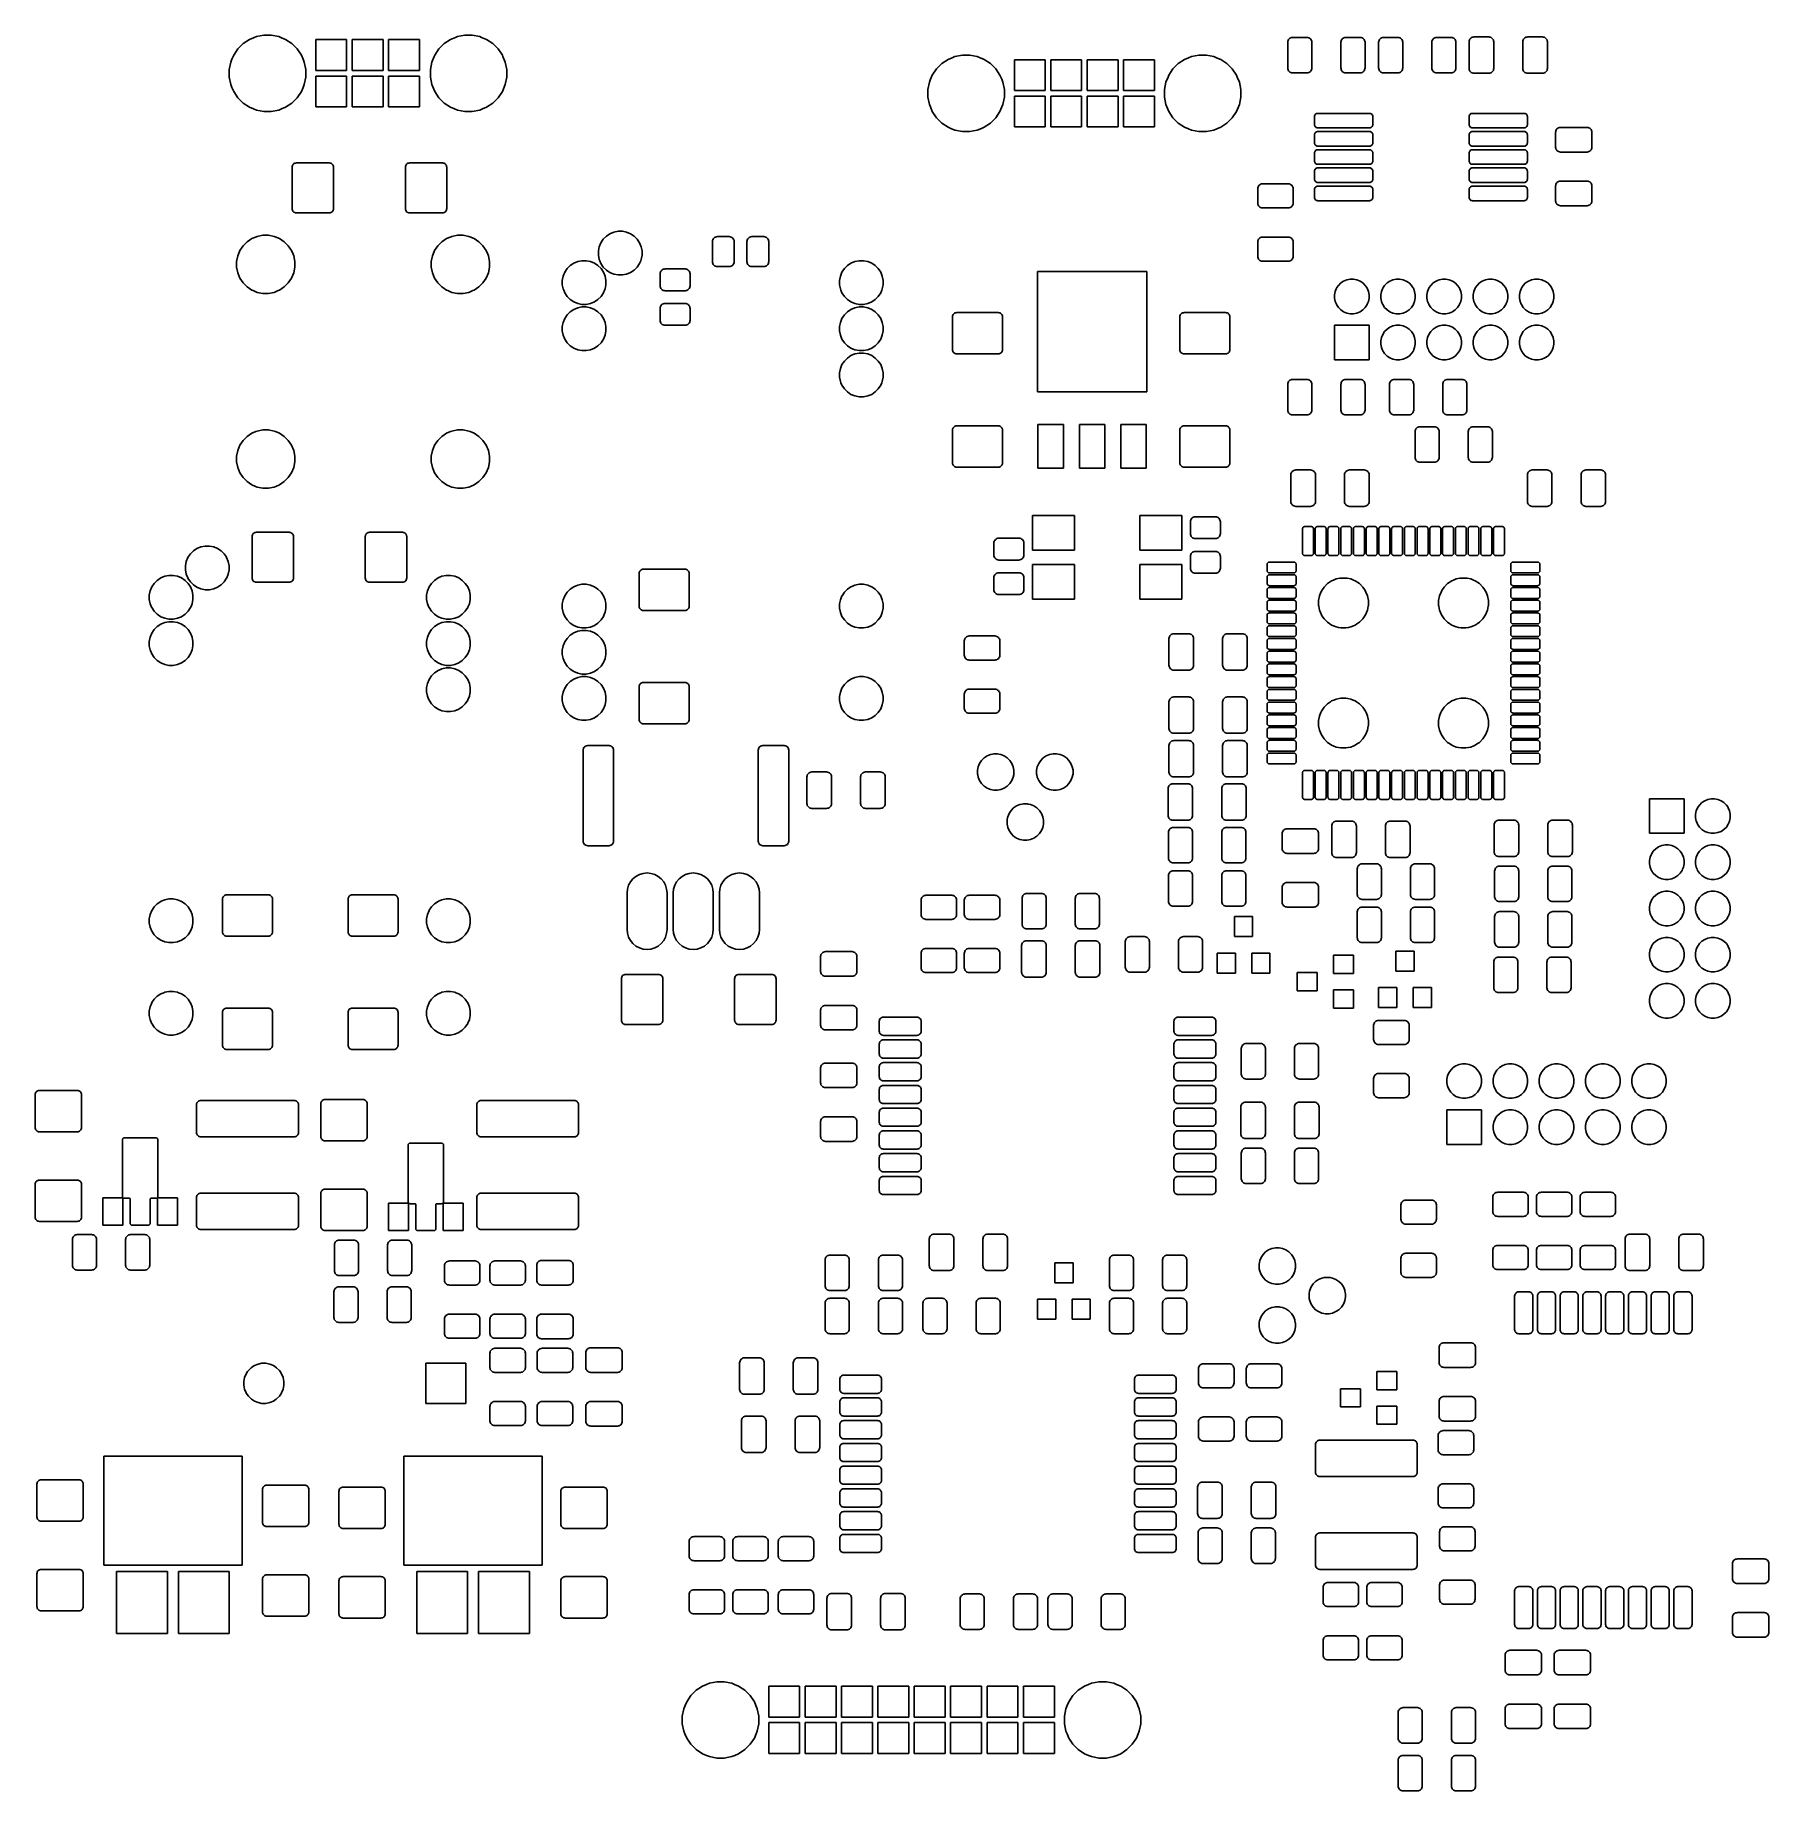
# Model space of a CAD drawing. Extents: x -2.2 to 93.1, y -83.6 to 12.9.
import ezdxf

# ---------------------------------------------------------------- set-up
doc = ezdxf.new("R2010")
doc.units = 0
doc.layers.add('BLACK', color=7, linetype='CONTINUOUS')

msp = doc.modelspace()

# ---------------------------------------------------------------- linework, layer by layer
at = {"layer": 'BLACK', "linetype": 'CONTINUOUS'}
for p, q in [((9.26141, 12.4311), (9.60536, 12.6609)), ((9.60536, 12.6609), (9.83282, 12.7551)), ((9.83282, 12.7551), (9.98753, 12.8192)), ((9.98753, 12.8192), (10.3932, 12.8999)), ((10.3932, 12.8999), (10.8069, 12.8999)), ((10.8069, 12.8999), (11.2126, 12.8192)), ((11.2126, 12.8192), (11.3673, 12.7551)), ((11.3673, 12.7551), (11.5948, 12.6609)), ((11.5948, 12.6609), (11.9388, 12.4311)), ((13.2499, 10.95), (13.2499, 12.65)), ((13.2499, 12.65), (14.9499, 12.65)), ((14.9499, 12.65), (14.9499, 10.95)), ((15.25, 10.9499), (15.25, 12.6499)), ((15.25, 12.6499), (16.95, 12.6499)), ((16.95, 12.6499), (16.95, 10.9499)), ((17.2501, 10.95), (17.2501, 12.6501)), ((17.2501, 12.6501), (18.9501, 12.6501)), ((18.9501, 12.6501), (18.9501, 10.95)), ((20.3113, 12.4311), (20.6553, 12.6609)), ((20.6553, 12.6609), (20.9307, 12.775)), ((20.9307, 12.775), (21.0375, 12.8192)), ((21.0375, 12.8192), (21.4432, 12.8999)), ((21.4432, 12.8999), (21.8568, 12.8999)), ((21.8568, 12.8999), (22.2625, 12.8192)), ((22.2625, 12.8192), (22.3693, 12.775)), ((22.3693, 12.775), (22.6447, 12.6609)), ((22.6447, 12.6609), (22.9887, 12.4311)), ((66.675, 12.5059), (66.6804, 12.5603)), ((66.6804, 12.5603), (66.6955, 12.6103)), ((66.6955, 12.6103), (66.7201, 12.6563)), ((66.7201, 12.6563), (66.7533, 12.6967)), ((66.7533, 12.6967), (66.7936, 12.7299)), ((66.7936, 12.7299), (66.8397, 12.7545)), ((66.8397, 12.7545), (66.8897, 12.7696)), ((66.8897, 12.7696), (66.9441, 12.775)), ((66.9441, 12.775), (67.7309, 12.775)), ((67.7309, 12.775), (67.7853, 12.7696)), ((67.7853, 12.7696), (67.8353, 12.7545)), ((67.8353, 12.7545), (67.8813, 12.7299)), ((67.8813, 12.7299), (67.9217, 12.6967)), ((67.9217, 12.6967), (67.9549, 12.6563)), ((67.9549, 12.6563), (67.9795, 12.6103)), ((67.9795, 12.6103), (67.9946, 12.5603)), ((67.9946, 12.5603), (68, 12.5059)), ((69.6, 12.5059), (69.6054, 12.5603)), ((69.6054, 12.5603), (69.6205, 12.6103)), ((69.6205, 12.6103), (69.6451, 12.6563)), ((69.6451, 12.6563), (69.6783, 12.6967)), ((69.6783, 12.6967), (69.7186, 12.7299)), ((69.7186, 12.7299), (69.7647, 12.7545)), ((69.7647, 12.7545), (69.8147, 12.7696)), ((69.8147, 12.7696), (69.8691, 12.775)), ((69.8691, 12.775), (70.6559, 12.775)), ((70.6559, 12.775), (70.7103, 12.7696)), ((70.7103, 12.7696), (70.7603, 12.7545)), ((70.7603, 12.7545), (70.8063, 12.7299)), ((70.8063, 12.7299), (70.8467, 12.6967)), ((70.8467, 12.6967), (70.8799, 12.6563)), ((70.8799, 12.6563), (70.9045, 12.6103)), ((70.9045, 12.6103), (70.9196, 12.5603)), ((70.9196, 12.5603), (70.925, 12.5059)), ((71.675, 12.5059), (71.6804, 12.5603)), ((71.6804, 12.5603), (71.6955, 12.6103)), ((71.6955, 12.6103), (71.7201, 12.6563)), ((71.7201, 12.6563), (71.7533, 12.6967)), ((71.7533, 12.6967), (71.7936, 12.7299)), ((71.7936, 12.7299), (71.8397, 12.7545)), ((71.8397, 12.7545), (71.8897, 12.7696)), ((71.8897, 12.7696), (71.9441, 12.775)), ((71.9441, 12.775), (72.7309, 12.775)), ((72.7309, 12.775), (72.7853, 12.7696)), ((72.7853, 12.7696), (72.8353, 12.7545)), ((72.8353, 12.7545), (72.8813, 12.7299)), ((72.8813, 12.7299), (72.9217, 12.6967)), ((72.9217, 12.6967), (72.9549, 12.6563)), ((72.9549, 12.6563), (72.9795, 12.6103)), ((72.9795, 12.6103), (72.9946, 12.5603)), ((72.9946, 12.5603), (73, 12.5059)), ((74.6, 12.5059), (74.6054, 12.5603)), ((74.6054, 12.5603), (74.6205, 12.6103)), ((74.6205, 12.6103), (74.6451, 12.6563)), ((74.6451, 12.6563), (74.6783, 12.6967)), ((74.6783, 12.6967), (74.7186, 12.7299)), ((74.7186, 12.7299), (74.7647, 12.7545)), ((74.7647, 12.7545), (74.8147, 12.7696)), ((74.8147, 12.7696), (74.8691, 12.775)), ((74.8691, 12.775), (75.6559, 12.775)), ((75.6559, 12.775), (75.7103, 12.7696)), ((75.7103, 12.7696), (75.7603, 12.7545)), ((75.7603, 12.7545), (75.8063, 12.7299)), ((75.8063, 12.7299), (75.8467, 12.6967)), ((75.8467, 12.6967), (75.8799, 12.6563)), ((75.8799, 12.6563), (75.9045, 12.6103)), ((75.9045, 12.6103), (75.9196, 12.5603)), ((75.9196, 12.5603), (75.925, 12.5059)), ((76.65, 12.5323), (76.6553, 12.5865)), ((76.6553, 12.5865), (76.6704, 12.6362)), ((76.6704, 12.6362), (76.6949, 12.682)), ((76.6949, 12.682), (76.7279, 12.7221)), ((76.7279, 12.7221), (76.768, 12.7551)), ((76.768, 12.7551), (76.8138, 12.7796)), ((76.8138, 12.7796), (76.8635, 12.7947)), ((76.8635, 12.7947), (76.9177, 12.8)), ((76.9177, 12.8), (77.7323, 12.8)), ((77.7323, 12.8), (77.7865, 12.7947)), ((77.7865, 12.7947), (77.8362, 12.7796)), ((77.8362, 12.7796), (77.882, 12.7551)), ((77.882, 12.7551), (77.9221, 12.7221)), ((77.9221, 12.7221), (77.9551, 12.682)), ((77.9551, 12.682), (77.9796, 12.6362)), ((77.9796, 12.6362), (77.9947, 12.5865)), ((77.9947, 12.5865), (78, 12.5323)), ((79.6, 12.5323), (79.6053, 12.5865)), ((79.6053, 12.5865), (79.6204, 12.6362)), ((79.6204, 12.6362), (79.6449, 12.682)), ((79.6449, 12.682), (79.6779, 12.7221)), ((79.6779, 12.7221), (79.718, 12.7551)), ((79.718, 12.7551), (79.7638, 12.7796)), ((79.7638, 12.7796), (79.8135, 12.7947)), ((79.8135, 12.7947), (79.8677, 12.8)), ((79.8677, 12.8), (80.6823, 12.8)), ((80.6823, 12.8), (80.7365, 12.7947)), ((80.7365, 12.7947), (80.7862, 12.7796)), ((80.7862, 12.7796), (80.832, 12.7551)), ((80.832, 12.7551), (80.8721, 12.7221)), ((80.8721, 12.7221), (80.9051, 12.682)), ((80.9051, 12.682), (80.9296, 12.6362)), ((80.9296, 12.6362), (80.9447, 12.5865)), ((80.9447, 12.5865), (80.95, 12.5323)), ((8.64635, 11.5707), (8.73908, 11.7946)), ((8.73908, 11.7946), (8.9689, 12.1386)), ((8.9689, 12.1386), (9.26141, 12.4311)), ((11.9388, 12.4311), (12.2313, 12.1386)), ((12.2313, 12.1386), (12.4611, 11.7946)), ((12.4611, 11.7946), (12.5538, 11.5707)), ((19.6307, 11.4125), (19.7577, 11.7192)), ((19.7577, 11.7192), (19.789, 11.7946)), ((19.789, 11.7946), (20.0188, 12.1386)), ((20.0188, 12.1386), (20.3113, 12.4311)), ((22.9887, 12.4311), (23.2812, 12.1386)), ((23.2812, 12.1386), (23.511, 11.7946)), ((23.511, 11.7946), (23.5422, 11.7192)), ((23.5422, 11.7192), (23.6693, 11.4125)), ((48.0054, 11.5609), (48.2292, 11.6536)), ((48.2292, 11.6536), (48.3875, 11.7192)), ((48.3875, 11.7192), (48.7932, 11.7999)), ((48.7932, 11.7999), (49.2069, 11.7999)), ((49.2069, 11.7999), (49.6126, 11.7192)), ((49.6126, 11.7192), (49.7709, 11.6536)), ((49.7709, 11.6536), (49.9948, 11.5609)), ((61.0053, 11.5609), (61.2292, 11.6536)), ((61.2292, 11.6536), (61.3875, 11.7192)), ((61.3875, 11.7192), (61.7932, 11.7999)), ((61.7932, 11.7999), (62.2069, 11.7999)), ((62.2069, 11.7999), (62.6126, 11.7192)), ((62.6126, 11.7192), (62.7709, 11.6536)), ((62.7709, 11.6536), (62.9948, 11.5609)), ((66.675, 11.0941), (66.675, 12.5059)), ((68, 12.5059), (68, 11.0941)), ((69.6, 11.0941), (69.6, 12.5059)), ((70.925, 12.5059), (70.925, 11.0941)), ((71.675, 11.0941), (71.675, 12.5059)), ((73, 12.5059), (73, 11.0941)), ((74.6, 11.0941), (74.6, 12.5059)), ((75.925, 12.5059), (75.925, 11.0941)), ((76.65, 11.0677), (76.65, 12.5323)), ((78, 12.5323), (78, 11.0677)), ((79.6, 11.0677), (79.6, 12.5323)), ((80.95, 12.5323), (80.95, 11.0677)), ((8.50008, 11.0067), (8.58078, 11.4124)), ((8.50008, 10.5931), (8.50008, 11.0067)), ((8.58078, 11.4124), (8.64635, 11.5707)), ((12.5538, 11.5707), (12.6194, 11.4124)), ((12.6194, 11.4124), (12.7001, 11.0067)), ((12.7001, 11.0067), (12.7001, 10.5931)), ((14.9499, 10.95), (13.2499, 10.95)), ((13.25, 8.95), (13.25, 10.65)), ((13.25, 10.65), (14.95, 10.65)), ((14.95, 10.65), (14.95, 8.95)), ((16.95, 10.9499), (15.25, 10.9499)), ((15.25, 8.95006), (15.25, 10.6501)), ((15.25, 10.6501), (16.95, 10.6501)), ((16.95, 10.6501), (16.95, 8.95006)), ((17.25, 8.95004), (17.25, 10.65)), ((17.25, 10.65), (18.95, 10.65)), ((18.9501, 10.95), (17.2501, 10.95)), ((18.95, 10.65), (18.95, 8.95004)), ((19.55, 11.0068), (19.6307, 11.4125)), ((19.55, 10.5931), (19.55, 11.0068)), ((23.6693, 11.4125), (23.75, 11.0068)), ((23.75, 11.0068), (23.75, 10.5931)), ((47.0464, 10.4707), (47.1391, 10.6946)), ((47.1391, 10.6946), (47.3689, 11.0386)), ((47.3689, 11.0386), (47.6614, 11.3311)), ((47.6614, 11.3311), (48.0054, 11.5609)), ((49.9948, 11.5609), (50.3388, 11.3311)), ((50.3388, 11.3311), (50.6313, 11.0386)), ((50.6313, 11.0386), (50.8611, 10.6946)), ((50.8611, 10.6946), (50.9538, 10.4707)), ((51.6499, 9.84996), (51.6499, 11.55)), ((51.6499, 11.55), (53.3499, 11.55)), ((53.3499, 11.55), (53.3499, 9.84996)), ((53.65, 9.84993), (53.65, 11.5499)), ((53.65, 11.5499), (55.35, 11.5499)), ((55.35, 11.5499), (55.35, 9.84993)), ((55.6501, 9.85005), (55.6501, 11.55)), ((55.6501, 11.55), (57.3501, 11.55)), ((57.3501, 11.55), (57.3501, 9.85005)), ((57.65, 9.84994), (57.65, 11.5499)), ((57.65, 11.5499), (59.35, 11.5499)), ((59.35, 11.5499), (59.35, 9.84994)), ((60.097, 10.5931), (60.1391, 10.6946)), ((60.1391, 10.6946), (60.3689, 11.0386)), ((60.3689, 11.0386), (60.6614, 11.3311)), ((60.6614, 11.3311), (61.0053, 11.5609)), ((62.9948, 11.5609), (63.3387, 11.3311)), ((63.3387, 11.3311), (63.6312, 11.0386)), ((63.6312, 11.0386), (63.8611, 10.6946)), ((63.8611, 10.6946), (63.9031, 10.5931)), ((66.6804, 11.0397), (66.675, 11.0941)), ((66.6955, 10.9897), (66.6804, 11.0397)), ((66.7201, 10.9436), (66.6955, 10.9897)), ((66.7533, 10.9033), (66.7201, 10.9436)), ((66.7936, 10.8701), (66.7533, 10.9033)), ((66.8397, 10.8455), (66.7936, 10.8701)), ((66.8897, 10.8304), (66.8397, 10.8455)), ((66.9441, 10.825), (66.8897, 10.8304)), ((67.7309, 10.825), (66.9441, 10.825)), ((67.7853, 10.8304), (67.7309, 10.825)), ((67.8353, 10.8455), (67.7853, 10.8304)), ((67.8813, 10.8701), (67.8353, 10.8455)), ((67.9217, 10.9033), (67.8813, 10.8701)), ((67.9549, 10.9436), (67.9217, 10.9033)), ((67.9795, 10.9897), (67.9549, 10.9436)), ((67.9946, 11.0397), (67.9795, 10.9897)), ((68, 11.0941), (67.9946, 11.0397)), ((69.6054, 11.0397), (69.6, 11.0941)), ((69.6205, 10.9897), (69.6054, 11.0397)), ((69.6451, 10.9436), (69.6205, 10.9897)), ((69.6783, 10.9033), (69.6451, 10.9436)), ((69.7186, 10.8701), (69.6783, 10.9033)), ((69.7647, 10.8455), (69.7186, 10.8701)), ((69.8147, 10.8304), (69.7647, 10.8455)), ((69.8691, 10.825), (69.8147, 10.8304)), ((70.6559, 10.825), (69.8691, 10.825)), ((70.7103, 10.8304), (70.6559, 10.825)), ((70.7603, 10.8455), (70.7103, 10.8304)), ((70.8063, 10.8701), (70.7603, 10.8455)), ((70.8467, 10.9033), (70.8063, 10.8701)), ((70.8799, 10.9436), (70.8467, 10.9033)), ((70.9045, 10.9897), (70.8799, 10.9436)), ((70.9196, 11.0397), (70.9045, 10.9897)), ((70.925, 11.0941), (70.9196, 11.0397)), ((71.6804, 11.0397), (71.675, 11.0941)), ((71.6955, 10.9897), (71.6804, 11.0397)), ((71.7201, 10.9436), (71.6955, 10.9897)), ((71.7533, 10.9033), (71.7201, 10.9436)), ((71.7936, 10.8701), (71.7533, 10.9033)), ((71.8397, 10.8455), (71.7936, 10.8701)), ((71.8897, 10.8304), (71.8397, 10.8455)), ((71.9441, 10.825), (71.8897, 10.8304)), ((72.7309, 10.825), (71.9441, 10.825)), ((72.7853, 10.8304), (72.7309, 10.825)), ((72.8353, 10.8455), (72.7853, 10.8304)), ((72.8813, 10.8701), (72.8353, 10.8455)), ((72.9217, 10.9033), (72.8813, 10.8701)), ((72.9549, 10.9436), (72.9217, 10.9033)), ((72.9795, 10.9897), (72.9549, 10.9436)), ((72.9946, 11.0397), (72.9795, 10.9897)), ((73, 11.0941), (72.9946, 11.0397)), ((74.6054, 11.0397), (74.6, 11.0941)), ((74.6205, 10.9897), (74.6054, 11.0397)), ((74.6451, 10.9436), (74.6205, 10.9897)), ((74.6783, 10.9033), (74.6451, 10.9436)), ((74.7186, 10.8701), (74.6783, 10.9033)), ((74.7647, 10.8455), (74.7186, 10.8701)), ((74.8147, 10.8304), (74.7647, 10.8455)), ((74.8691, 10.825), (74.8147, 10.8304)), ((75.6559, 10.825), (74.8691, 10.825)), ((75.7103, 10.8304), (75.6559, 10.825)), ((75.7603, 10.8455), (75.7103, 10.8304)), ((75.8063, 10.8701), (75.7603, 10.8455)), ((75.8467, 10.9033), (75.8063, 10.8701)), ((75.8799, 10.9436), (75.8467, 10.9033)), ((75.9045, 10.9897), (75.8799, 10.9436)), ((75.9196, 11.0397), (75.9045, 10.9897)), ((75.925, 11.0941), (75.9196, 11.0397)), ((76.6553, 11.0135), (76.65, 11.0677)), ((76.6704, 10.9638), (76.6553, 11.0135)), ((76.6949, 10.918), (76.6704, 10.9638)), ((76.7279, 10.8779), (76.6949, 10.918)), ((76.768, 10.8449), (76.7279, 10.8779)), ((76.8138, 10.8204), (76.768, 10.8449)), ((76.8635, 10.8053), (76.8138, 10.8204)), ((76.9177, 10.8), (76.8635, 10.8053)), ((77.7323, 10.8), (76.9177, 10.8)), ((77.7865, 10.8053), (77.7323, 10.8)), ((77.8362, 10.8204), (77.7865, 10.8053)), ((77.882, 10.8449), (77.8362, 10.8204)), ((77.9221, 10.8779), (77.882, 10.8449)), ((77.9551, 10.918), (77.9221, 10.8779)), ((77.9796, 10.9638), (77.9551, 10.918)), ((77.9947, 11.0135), (77.9796, 10.9638)), ((78, 11.0677), (77.9947, 11.0135)), ((79.6053, 11.0135), (79.6, 11.0677)), ((79.6204, 10.9638), (79.6053, 11.0135)), ((79.6449, 10.918), (79.6204, 10.9638)), ((79.6779, 10.8779), (79.6449, 10.918)), ((79.718, 10.8449), (79.6779, 10.8779)), ((79.7638, 10.8204), (79.718, 10.8449)), ((79.8135, 10.8053), (79.7638, 10.8204)), ((79.8677, 10.8), (79.8135, 10.8053)), ((80.6823, 10.8), (79.8677, 10.8)), ((80.7365, 10.8053), (80.6823, 10.8)), ((80.7862, 10.8204), (80.7365, 10.8053)), ((80.832, 10.8449), (80.7862, 10.8204)), ((80.8721, 10.8779), (80.832, 10.8449)), ((80.9051, 10.918), (80.8721, 10.8779)), ((80.9296, 10.9638), (80.9051, 10.918)), ((80.9447, 11.0135), (80.9296, 10.9638)), ((80.95, 11.0677), (80.9447, 11.0135)), ((8.58078, 10.1873), (8.50008, 10.5931)), ((8.64635, 10.029), (8.58078, 10.1873)), ((8.73908, 9.80517), (8.64635, 10.029)), ((8.9689, 9.46122), (8.73908, 9.80517)), ((12.4611, 9.80517), (12.2313, 9.46122)), ((12.5538, 10.029), (12.4611, 9.80517)), ((12.6194, 10.1873), (12.5538, 10.029)), ((12.7001, 10.5931), (12.6194, 10.1873)), ((19.6307, 10.1874), (19.55, 10.5931)), ((19.6307, 10.1873), (19.6307, 10.1874)), ((19.789, 9.8052), (19.6307, 10.1873)), ((20.0188, 9.46125), (19.789, 9.8052)), ((23.511, 9.8052), (23.2812, 9.46125)), ((23.6693, 10.1873), (23.511, 9.8052)), ((23.75, 10.5931), (23.6693, 10.1874)), ((23.6693, 10.1874), (23.6693, 10.1873)), ((46.9001, 9.90672), (46.9808, 10.3124)), ((46.9001, 9.49306), (46.9001, 9.90672)), ((46.9808, 10.3124), (47.0464, 10.4707)), ((50.9538, 10.4707), (51.0194, 10.3124)), ((51.0194, 10.3124), (51.1001, 9.90672)), ((51.1001, 9.90672), (51.1001, 9.49306)), ((53.3499, 9.84996), (51.6499, 9.84996)), ((55.35, 9.84993), (53.65, 9.84993)), ((57.3501, 9.85005), (55.6501, 9.85005)), ((59.35, 9.84994), (57.65, 9.84994)), ((59.9001, 9.90675), (59.9808, 10.3125)), ((59.9001, 9.49309), (59.9001, 9.90675)), ((59.9808, 10.3125), (60.097, 10.5931)), ((63.9031, 10.5931), (64.0194, 10.3125)), ((64.0194, 10.3125), (64.1001, 9.90675)), ((64.1001, 9.90675), (64.1001, 9.49309)), ((9.26141, 9.16871), (8.9689, 9.46122)), ((9.60536, 8.93889), (9.26141, 9.16871)), ((9.82923, 8.84616), (9.60536, 8.93889)), ((9.98753, 8.78059), (9.82923, 8.84616)), ((10.3932, 8.69989), (9.98753, 8.78059)), ((10.8069, 8.69989), (10.3932, 8.69989)), ((11.2126, 8.78059), (10.8069, 8.69989)), ((11.3709, 8.84616), (11.2126, 8.78059)), ((11.5948, 8.93889), (11.3709, 8.84616)), ((11.9388, 9.16871), (11.5948, 8.93889)), ((12.2313, 9.46122), (11.9388, 9.16871)), ((14.95, 8.95), (13.25, 8.95)), ((16.95, 8.95006), (15.25, 8.95006)), ((18.95, 8.95004), (17.25, 8.95004)), ((20.3113, 9.16874), (20.0188, 9.46125)), ((20.6553, 8.93892), (20.3113, 9.16874)), ((20.8792, 8.84619), (20.6553, 8.93892)), ((21.0375, 8.78062), (20.8792, 8.84619)), ((21.4432, 8.69992), (21.0375, 8.78062)), ((21.8568, 8.69992), (21.4432, 8.69992)), ((22.2625, 8.78062), (21.8568, 8.69992)), ((22.4208, 8.84619), (22.2625, 8.78062)), ((22.6447, 8.93892), (22.4208, 8.84619)), ((22.9887, 9.16874), (22.6447, 8.93892)), ((23.2812, 9.46125), (22.9887, 9.16874)), ((46.9808, 9.08734), (46.9001, 9.49306)), ((47.0376, 8.95006), (46.9808, 9.08734)), ((47.1391, 8.70517), (47.0376, 8.95006)), ((47.3689, 8.36122), (47.1391, 8.70517)), ((50.8611, 8.70517), (50.6313, 8.36122)), ((50.9625, 8.95006), (50.8611, 8.70517)), ((51.0194, 9.08734), (50.9625, 8.95006)), ((51.1001, 9.49306), (51.0194, 9.08734)), ((51.65, 7.85), (51.65, 9.55)), ((51.65, 9.55), (53.35, 9.55)), ((53.35, 9.55), (53.35, 7.85)), ((53.65, 7.85006), (53.65, 9.55006)), ((53.65, 9.55006), (55.35, 9.55006)), ((55.35, 9.55006), (55.35, 7.85006)), ((55.65, 7.85004), (55.65, 9.55004)), ((55.65, 9.55004), (57.35, 9.55004)), ((57.35, 9.55004), (57.35, 7.85004)), ((57.65, 7.85008), (57.65, 9.55008)), ((57.65, 9.55008), (59.35, 9.55008)), ((59.35, 9.55008), (59.35, 7.85008)), ((59.9808, 9.08737), (59.9001, 9.49309)), ((59.9808, 9.08734), (59.9808, 9.08737)), ((60.1391, 8.7052), (59.9808, 9.08734)), ((60.3689, 8.36125), (60.1391, 8.7052)), ((63.8611, 8.7052), (63.6312, 8.36125)), ((64.0194, 9.08734), (63.8611, 8.7052)), ((64.1001, 9.49309), (64.0194, 9.08737)), ((64.0194, 9.08737), (64.0194, 9.08734)), ((47.6614, 8.06871), (47.3689, 8.36122)), ((48.0054, 7.83889), (47.6614, 8.06871)), ((48.1583, 7.77554), (48.0054, 7.83889)), ((48.3875, 7.68059), (48.1583, 7.77554)), ((49.8419, 7.77554), (49.6126, 7.68059)), ((49.9948, 7.83889), (49.8419, 7.77554)), ((50.3388, 8.06871), (49.9948, 7.83889)), ((50.6313, 8.36122), (50.3388, 8.06871)), ((53.35, 7.85), (51.65, 7.85)), ((55.35, 7.85006), (53.65, 7.85006)), ((57.35, 7.85004), (55.65, 7.85004)), ((59.35, 7.85008), (57.65, 7.85008)), ((60.6614, 8.06874), (60.3689, 8.36125)), ((61.0053, 7.83892), (60.6614, 8.06874)), ((61.2269, 7.74715), (61.0053, 7.83892)), ((61.3875, 7.68062), (61.2269, 7.74715)), ((62.7732, 7.74715), (62.6126, 7.68062)), ((62.9948, 7.83892), (62.7732, 7.74715)), ((63.3387, 8.06874), (62.9948, 7.83892)), ((63.6312, 8.36125), (63.3387, 8.06874)), ((68.15, 8.42255), (68.1536, 8.45909)), ((68.15, 7.97745), (68.15, 8.42255)), ((68.1536, 7.94091), (68.15, 7.97745)), ((68.1536, 8.45909), (68.1635, 8.49188)), ((68.1635, 7.90812), (68.1536, 7.94091)), ((68.1635, 8.49188), (68.1797, 8.52209)), ((68.1797, 7.87791), (68.1635, 7.90812)), ((68.1797, 8.52209), (68.2014, 8.54857)), ((68.2014, 7.85143), (68.1797, 7.87791)), ((68.2014, 8.54857), (68.2279, 8.57031)), ((68.2279, 7.82969), (68.2014, 7.85143)), ((68.2279, 8.57031), (68.2581, 8.58645)), ((68.2581, 7.81354), (68.2279, 7.82969)), ((68.2581, 8.58645), (68.2909, 8.5964)), ((68.2909, 7.8036), (68.2581, 7.81354)), ((68.2909, 8.5964), (68.3275, 8.6)), ((68.3275, 7.8), (68.2909, 7.8036)), ((68.3275, 8.6), (71.1725, 8.6)), ((71.1725, 7.8), (68.3275, 7.8)), ((71.1725, 8.6), (71.2091, 8.5964)), ((71.2091, 7.8036), (71.1725, 7.8)), ((71.2091, 8.5964), (71.2419, 8.58645)), ((71.2419, 7.81354), (71.2091, 7.8036)), ((71.2419, 8.58645), (71.2721, 8.57031)), ((71.2721, 7.82969), (71.2419, 7.81354)), ((71.2721, 8.57031), (71.2986, 8.54857)), ((71.2986, 7.85143), (71.2721, 7.82969)), ((71.2986, 8.54857), (71.3203, 8.52209)), ((71.3203, 7.87791), (71.2986, 7.85143)), ((71.3203, 8.52209), (71.3365, 8.49188)), ((71.3365, 7.90812), (71.3203, 7.87791)), ((71.3365, 8.49188), (71.3464, 8.45909)), ((71.3464, 7.94091), (71.3365, 7.90812)), ((71.3464, 8.45909), (71.35, 8.42255)), ((71.35, 7.97745), (71.3464, 7.94091)), ((71.35, 8.42255), (71.35, 7.97745)), ((76.65, 8.42255), (76.6536, 8.45909)), ((76.65, 7.97745), (76.65, 8.42255)), ((76.6536, 7.94091), (76.65, 7.97745)), ((76.6536, 8.45909), (76.6635, 8.49188)), ((76.6635, 7.90812), (76.6536, 7.94091)), ((76.6635, 8.49188), (76.6797, 8.52209)), ((76.6797, 7.87791), (76.6635, 7.90812)), ((76.6797, 8.52209), (76.7014, 8.54857)), ((76.7014, 7.85143), (76.6797, 7.87791)), ((76.7014, 8.54857), (76.7279, 8.57031)), ((76.7279, 7.82969), (76.7014, 7.85143)), ((76.7279, 8.57031), (76.7581, 8.58645)), ((76.7581, 7.81354), (76.7279, 7.82969)), ((76.7581, 8.58645), (76.7909, 8.5964)), ((76.7909, 7.8036), (76.7581, 7.81354)), ((76.7909, 8.5964), (76.8275, 8.6)), ((76.8275, 7.8), (76.7909, 7.8036)), ((76.8275, 8.6), (79.6725, 8.6)), ((79.6725, 7.8), (76.8275, 7.8)), ((79.6725, 8.6), (79.7091, 8.5964)), ((79.7091, 7.8036), (79.6725, 7.8)), ((79.7091, 8.5964), (79.7419, 8.58645)), ((79.7419, 7.81354), (79.7091, 7.8036)), ((79.7419, 8.58645), (79.7721, 8.57031)), ((79.7721, 7.82969), (79.7419, 7.81354)), ((79.7721, 8.57031), (79.7986, 8.54857)), ((79.7986, 7.85143), (79.7721, 7.82969)), ((79.7986, 8.54857), (79.8203, 8.52209)), ((79.8203, 7.87791), (79.7986, 7.85143)), ((79.8203, 8.52209), (79.8365, 8.49188)), ((79.8365, 7.90812), (79.8203, 7.87791)), ((79.8365, 8.49188), (79.8464, 8.45909)), ((79.8464, 7.94091), (79.8365, 7.90812)), ((79.8464, 8.45909), (79.85, 8.42255)), ((79.85, 7.97745), (79.8464, 7.94091)), ((79.85, 8.42255), (79.85, 7.97745)), ((81.4449, 7.707), (81.4779, 7.74715)), ((81.4779, 7.74715), (81.518, 7.7801)), ((81.518, 7.7801), (81.5638, 7.80459)), ((81.5638, 7.80459), (81.6135, 7.81967)), ((81.6135, 7.81967), (81.6677, 7.825)), ((81.6677, 7.825), (83.1323, 7.825)), ((83.1323, 7.825), (83.1865, 7.81967)), ((83.1865, 7.81967), (83.2362, 7.80459)), ((83.2362, 7.80459), (83.282, 7.7801)), ((83.282, 7.7801), (83.3221, 7.74715)), ((83.3221, 7.74715), (83.3551, 7.707)), ((48.7932, 7.59989), (48.3875, 7.68059)), ((49.2069, 7.59989), (48.7932, 7.59989)), ((49.6126, 7.68059), (49.2069, 7.59989)), ((61.7932, 7.59992), (61.3875, 7.68062)), ((62.2069, 7.59992), (61.7932, 7.59992)), ((62.6126, 7.68062), (62.2069, 7.59992)), ((68.15, 7.42255), (68.1536, 7.45909)), ((68.15, 6.97745), (68.15, 7.42255)), ((68.1536, 6.94091), (68.15, 6.97745)), ((68.1536, 7.45909), (68.1635, 7.49188)), ((68.1635, 6.90812), (68.1536, 6.94091)), ((68.1635, 7.49188), (68.1797, 7.52209)), ((68.1797, 6.87791), (68.1635, 6.90812)), ((68.1797, 7.52209), (68.2014, 7.54857)), ((68.2014, 6.85143), (68.1797, 6.87791)), ((68.2014, 7.54857), (68.2279, 7.57031)), ((68.2279, 6.82969), (68.2014, 6.85143)), ((68.2279, 7.57031), (68.2581, 7.58645)), ((68.2581, 6.81354), (68.2279, 6.82969)), ((68.2581, 7.58645), (68.2909, 7.5964)), ((68.2909, 6.8036), (68.2581, 6.81354)), ((68.2909, 7.5964), (68.3275, 7.6)), ((68.3275, 6.8), (68.2909, 6.8036)), ((68.3275, 7.6), (71.1725, 7.6)), ((71.1725, 6.8), (68.3275, 6.8)), ((71.1725, 7.6), (71.2091, 7.5964)), ((71.2091, 6.8036), (71.1725, 6.8)), ((71.2091, 7.5964), (71.2419, 7.58645)), ((71.2419, 6.81354), (71.2091, 6.8036)), ((71.2419, 7.58645), (71.2721, 7.57031)), ((71.2721, 6.82969), (71.2419, 6.81354)), ((71.2721, 7.57031), (71.2986, 7.54857)), ((71.2986, 6.85143), (71.2721, 6.82969)), ((71.2986, 7.54857), (71.3203, 7.52209)), ((71.3203, 6.87791), (71.2986, 6.85143)), ((71.3203, 7.52209), (71.3365, 7.49188)), ((71.3365, 6.90812), (71.3203, 6.87791)), ((71.3365, 7.49188), (71.3464, 7.45909)), ((71.3464, 6.94091), (71.3365, 6.90812)), ((71.3464, 7.45909), (71.35, 7.42255)), ((71.35, 6.97745), (71.3464, 6.94091)), ((71.35, 7.42255), (71.35, 6.97745)), ((76.65, 7.42255), (76.6536, 7.45909)), ((76.65, 6.97745), (76.65, 7.42255)), ((76.6536, 6.94091), (76.65, 6.97745)), ((76.6536, 7.45909), (76.6635, 7.49188)), ((76.6635, 6.90812), (76.6536, 6.94091)), ((76.6635, 7.49188), (76.6797, 7.52209)), ((76.6797, 6.87791), (76.6635, 6.90812)), ((76.6797, 7.52209), (76.7014, 7.54857)), ((76.7014, 6.85143), (76.6797, 6.87791)), ((76.7014, 7.54857), (76.7279, 7.57031)), ((76.7279, 6.82969), (76.7014, 6.85143)), ((76.7279, 7.57031), (76.7581, 7.58645)), ((76.7581, 6.81354), (76.7279, 6.82969)), ((76.7581, 7.58645), (76.7909, 7.5964)), ((76.7909, 6.8036), (76.7581, 6.81354)), ((76.7909, 7.5964), (76.8275, 7.6)), ((76.8275, 6.8), (76.7909, 6.8036)), ((76.8275, 7.6), (79.6725, 7.6)), ((79.6725, 6.8), (76.8275, 6.8)), ((79.6725, 7.6), (79.7091, 7.5964)), ((79.7091, 6.8036), (79.6725, 6.8)), ((79.7091, 7.5964), (79.7419, 7.58645)), ((79.7419, 6.81354), (79.7091, 6.8036)), ((79.7419, 7.58645), (79.7721, 7.57031)), ((79.7721, 6.82969), (79.7419, 6.81354)), ((79.7721, 7.57031), (79.7986, 7.54857)), ((79.7986, 6.85143), (79.7721, 6.82969)), ((79.7986, 7.54857), (79.8203, 7.52209)), ((79.8203, 6.87791), (79.7986, 6.85143)), ((79.8203, 7.52209), (79.8365, 7.49188)), ((79.8365, 6.90812), (79.8203, 6.87791)), ((79.8365, 7.49188), (79.8464, 7.45909)), ((79.8464, 6.94091), (79.8365, 6.90812)), ((79.8464, 7.45909), (79.85, 7.42255)), ((79.85, 6.97745), (79.8464, 6.94091)), ((79.85, 7.42255), (79.85, 6.97745)), ((81.4, 7.55733), (81.4053, 7.61148)), ((81.4, 6.74267), (81.4, 7.55733)), ((81.4053, 7.61148), (81.4204, 7.66118)), ((81.4204, 7.66118), (81.4449, 7.707)), ((83.3551, 7.707), (83.3796, 7.66118)), ((83.3796, 7.66118), (83.3947, 7.61148)), ((83.3947, 7.61148), (83.4, 7.55733)), ((83.4, 7.55733), (83.4, 6.74267)), ((11.99, 5.76992), (12.0193, 5.80566)), ((12.0193, 5.80566), (12.0551, 5.835)), ((12.0551, 5.835), (12.0959, 5.8568)), ((12.0959, 5.8568), (12.1401, 5.87023)), ((12.1401, 5.87023), (12.1886, 5.875)), ((12.1886, 5.875), (13.9864, 5.875)), ((13.9864, 5.875), (14.0349, 5.87023)), ((14.0349, 5.87023), (14.0791, 5.8568)), ((14.0791, 5.8568), (14.1199, 5.835)), ((14.1199, 5.835), (14.1557, 5.80566)), ((14.1557, 5.80566), (14.185, 5.76992)), ((18.215, 5.76992), (18.2443, 5.80566)), ((18.2443, 5.80566), (18.2801, 5.835)), ((18.2801, 5.835), (18.3209, 5.8568)), ((18.3209, 5.8568), (18.3651, 5.87023)), ((18.3651, 5.87023), (18.4136, 5.875)), ((18.4136, 5.875), (20.2114, 5.875)), ((20.2114, 5.875), (20.2599, 5.87023)), ((20.2599, 5.87023), (20.3041, 5.8568)), ((20.3041, 5.8568), (20.3449, 5.835)), ((20.3449, 5.835), (20.3807, 5.80566)), ((20.3807, 5.80566), (20.41, 5.76992)), ((68.15, 6.42255), (68.1536, 6.45909)), ((68.15, 5.97745), (68.15, 6.42255)), ((68.1536, 5.94091), (68.15, 5.97745)), ((68.1536, 6.45909), (68.1635, 6.49188)), ((68.1635, 5.90812), (68.1536, 5.94091)), ((68.1635, 6.49188), (68.1797, 6.52209)), ((68.1797, 5.87791), (68.1635, 5.90812)), ((68.1797, 6.52209), (68.2014, 6.54857)), ((68.2014, 5.85143), (68.1797, 5.87791)), ((68.2014, 6.54857), (68.2279, 6.57031)), ((68.2279, 5.82969), (68.2014, 5.85143)), ((68.2279, 6.57031), (68.2581, 6.58645)), ((68.2581, 5.81354), (68.2279, 5.82969)), ((68.2581, 6.58645), (68.2909, 6.5964)), ((68.2909, 5.8036), (68.2581, 5.81354)), ((68.2909, 6.5964), (68.3275, 6.6)), ((68.3275, 5.8), (68.2909, 5.8036)), ((68.3275, 6.6), (71.1725, 6.6)), ((71.1725, 5.8), (68.3275, 5.8)), ((71.1725, 6.6), (71.2091, 6.5964)), ((71.2091, 5.8036), (71.1725, 5.8)), ((71.2091, 6.5964), (71.2419, 6.58645)), ((71.2419, 5.81354), (71.2091, 5.8036)), ((71.2419, 6.58645), (71.2721, 6.57031)), ((71.2721, 5.82969), (71.2419, 5.81354)), ((71.2721, 6.57031), (71.2986, 6.54857)), ((71.2986, 5.85143), (71.2721, 5.82969)), ((71.2986, 6.54857), (71.3203, 6.52209)), ((71.3203, 5.87791), (71.2986, 5.85143)), ((71.3203, 6.52209), (71.3365, 6.49188)), ((71.3365, 5.90812), (71.3203, 5.87791)), ((71.3365, 6.49188), (71.3464, 6.45909)), ((71.3464, 5.94091), (71.3365, 5.90812)), ((71.3464, 6.45909), (71.35, 6.42255)), ((71.35, 5.97745), (71.3464, 5.94091)), ((71.35, 6.42255), (71.35, 5.97745)), ((76.65, 6.42255), (76.6536, 6.45909)), ((76.65, 5.97745), (76.65, 6.42255)), ((76.6536, 5.94091), (76.65, 5.97745)), ((76.6536, 6.45909), (76.6635, 6.49188)), ((76.6635, 5.90812), (76.6536, 5.94091)), ((76.6635, 6.49188), (76.6797, 6.52209)), ((76.6797, 5.87791), (76.6635, 5.90812)), ((76.6797, 6.52209), (76.7014, 6.54857)), ((76.7014, 5.85143), (76.6797, 5.87791)), ((76.7014, 6.54857), (76.7279, 6.57031)), ((76.7279, 5.82969), (76.7014, 5.85143)), ((76.7279, 6.57031), (76.7581, 6.58645)), ((76.7581, 5.81354), (76.7279, 5.82969)), ((76.7581, 6.58645), (76.7909, 6.5964)), ((76.7909, 5.8036), (76.7581, 5.81354)), ((76.7909, 6.5964), (76.8275, 6.6)), ((76.8275, 5.8), (76.7909, 5.8036)), ((76.8275, 6.6), (79.6725, 6.6)), ((79.6725, 5.8), (76.8275, 5.8)), ((79.6725, 6.6), (79.7091, 6.5964)), ((79.7091, 5.8036), (79.6725, 5.8)), ((79.7091, 6.5964), (79.7419, 6.58645)), ((79.7419, 5.81354), (79.7091, 5.8036)), ((79.7419, 6.58645), (79.7721, 6.57031)), ((79.7721, 5.82969), (79.7419, 5.81354)), ((79.7721, 6.57031), (79.7986, 6.54857)), ((79.7986, 5.85143), (79.7721, 5.82969)), ((79.7986, 6.54857), (79.8203, 6.52209)), ((79.8203, 5.87791), (79.7986, 5.85143)), ((79.8203, 6.52209), (79.8365, 6.49188)), ((79.8365, 5.90812), (79.8203, 5.87791)), ((79.8365, 6.49188), (79.8464, 6.45909)), ((79.8464, 5.94091), (79.8365, 5.90812)), ((79.8464, 6.45909), (79.85, 6.42255)), ((79.85, 5.97745), (79.8464, 5.94091)), ((79.85, 6.42255), (79.85, 5.97745)), ((81.4053, 6.68852), (81.4, 6.74267)), ((81.4204, 6.63882), (81.4053, 6.68852)), ((81.4449, 6.593), (81.4204, 6.63882)), ((81.4779, 6.55285), (81.4449, 6.593)), ((81.518, 6.5199), (81.4779, 6.55285)), ((81.5638, 6.49541), (81.518, 6.5199)), ((81.6135, 6.48033), (81.5638, 6.49541)), ((81.6677, 6.475), (81.6135, 6.48033)), ((83.1323, 6.475), (81.6677, 6.475)), ((83.1865, 6.48033), (83.1323, 6.475)), ((83.2362, 6.49541), (83.1865, 6.48033)), ((83.282, 6.5199), (83.2362, 6.49541)), ((83.3221, 6.55285), (83.282, 6.5199)), ((83.3551, 6.593), (83.3221, 6.55285)), ((83.3796, 6.63882), (83.3551, 6.593)), ((83.3947, 6.68852), (83.3796, 6.63882)), ((83.4, 6.74267), (83.3947, 6.68852)), ((11.95, 5.6364), (11.9548, 5.68488)), ((11.95, 3.3636), (11.95, 5.6364)), ((11.9548, 5.68488), (11.9682, 5.72913)), ((11.9682, 5.72913), (11.99, 5.76992)), ((14.185, 5.76992), (14.2068, 5.72913)), ((14.2068, 5.72913), (14.2202, 5.68488)), ((14.2202, 5.68488), (14.225, 5.6364)), ((14.225, 5.6364), (14.225, 3.3636)), ((18.175, 5.6364), (18.1798, 5.68488)), ((18.175, 3.3636), (18.175, 5.6364)), ((18.1798, 5.68488), (18.1932, 5.72913)), ((18.1932, 5.72913), (18.215, 5.76992)), ((20.41, 5.76992), (20.4318, 5.72913)), ((20.4318, 5.72913), (20.4452, 5.68488)), ((20.4452, 5.68488), (20.45, 5.6364)), ((20.45, 5.6364), (20.45, 3.3636)), ((68.15, 5.42255), (68.1536, 5.45909)), ((68.15, 4.97745), (68.15, 5.42255)), ((68.1536, 4.94091), (68.15, 4.97745)), ((68.1536, 5.45909), (68.1635, 5.49188)), ((68.1635, 4.90812), (68.1536, 4.94091)), ((68.1635, 5.49188), (68.1797, 5.52209)), ((68.1797, 4.87791), (68.1635, 4.90812)), ((68.1797, 5.52209), (68.2014, 5.54857)), ((68.2014, 4.85143), (68.1797, 4.87791)), ((68.2014, 5.54857), (68.2279, 5.57031)), ((68.2279, 4.82969), (68.2014, 4.85143)), ((68.2279, 5.57031), (68.2581, 5.58645)), ((68.2581, 4.81354), (68.2279, 4.82969)), ((68.2581, 5.58645), (68.2909, 5.5964)), ((68.2909, 5.5964), (68.3275, 5.6)), ((68.3275, 5.6), (71.1725, 5.6)), ((71.1725, 5.6), (71.2091, 5.5964)), ((71.2091, 5.5964), (71.2419, 5.58645)), ((71.2419, 5.58645), (71.2721, 5.57031)), ((71.2721, 4.82969), (71.2419, 4.81354)), ((71.2721, 5.57031), (71.2986, 5.54857)), ((71.2986, 4.85143), (71.2721, 4.82969)), ((71.2986, 5.54857), (71.3203, 5.52209)), ((71.3203, 4.87791), (71.2986, 4.85143)), ((71.3203, 5.52209), (71.3365, 5.49188)), ((71.3365, 4.90812), (71.3203, 4.87791)), ((71.3365, 5.49188), (71.3464, 5.45909)), ((71.3464, 4.94091), (71.3365, 4.90812)), ((71.3464, 5.45909), (71.35, 5.42255)), ((71.35, 4.97745), (71.3464, 4.94091)), ((71.35, 5.42255), (71.35, 4.97745)), ((76.65, 5.42255), (76.6536, 5.45909)), ((76.65, 4.97745), (76.65, 5.42255)), ((76.6536, 4.94091), (76.65, 4.97745)), ((76.6536, 5.45909), (76.6635, 5.49188)), ((76.6635, 4.90812), (76.6536, 4.94091)), ((76.6635, 5.49188), (76.6797, 5.52209)), ((76.6797, 4.87791), (76.6635, 4.90812)), ((76.6797, 5.52209), (76.7014, 5.54857)), ((76.7014, 4.85143), (76.6797, 4.87791)), ((76.7014, 5.54857), (76.7279, 5.57031)), ((76.7279, 4.82969), (76.7014, 4.85143)), ((76.7279, 5.57031), (76.7581, 5.58645)), ((76.7581, 4.81354), (76.7279, 4.82969)), ((76.7581, 5.58645), (76.7909, 5.5964)), ((76.7909, 5.5964), (76.8275, 5.6)), ((76.8275, 5.6), (79.6725, 5.6)), ((79.6725, 5.6), (79.7091, 5.5964)), ((79.7091, 5.5964), (79.7419, 5.58645)), ((79.7419, 5.58645), (79.7721, 5.57031)), ((79.7721, 4.82969), (79.7419, 4.81354)), ((79.7721, 5.57031), (79.7986, 5.54857)), ((79.7986, 4.85143), (79.7721, 4.82969)), ((79.7986, 5.54857), (79.8203, 5.52209)), ((79.8203, 4.87791), (79.7986, 4.85143)), ((79.8203, 5.52209), (79.8365, 5.49188)), ((79.8365, 4.90812), (79.8203, 4.87791)), ((79.8365, 5.49188), (79.8464, 5.45909)), ((79.8464, 4.94091), (79.8365, 4.90812)), ((79.8464, 5.45909), (79.85, 5.42255)), ((79.85, 4.97745), (79.8464, 4.94091)), ((79.85, 5.42255), (79.85, 4.97745)), ((81.4779, 4.79715), (81.518, 4.8301)), ((81.518, 4.8301), (81.5638, 4.85459)), ((81.5638, 4.85459), (81.6135, 4.86967)), ((81.6135, 4.86967), (81.6677, 4.875)), ((81.6677, 4.875), (83.1323, 4.875)), ((83.1323, 4.875), (83.1865, 4.86967)), ((83.1865, 4.86967), (83.2362, 4.85459)), ((83.2362, 4.85459), (83.282, 4.8301)), ((83.282, 4.8301), (83.3221, 4.79715)), ((65.025, 4.45588), (65.0304, 4.51031)), ((65.025, 3.66912), (65.025, 4.45588)), ((65.0304, 4.51031), (65.0455, 4.56029)), ((65.0455, 4.56029), (65.0701, 4.60635)), ((65.0701, 4.60635), (65.1033, 4.64672)), ((65.1033, 4.64672), (65.1436, 4.67986)), ((65.1436, 4.67986), (65.1897, 4.70448)), ((65.1897, 4.70448), (65.2397, 4.71964)), ((65.2397, 4.71964), (65.2941, 4.725)), ((65.2941, 4.725), (66.7059, 4.725)), ((66.7059, 4.725), (66.7603, 4.71964)), ((66.7603, 4.71964), (66.8103, 4.70448)), ((66.8103, 4.70448), (66.8563, 4.67986)), ((66.8563, 4.67986), (66.8967, 4.64672)), ((66.8967, 4.64672), (66.9299, 4.60635)), ((66.9299, 4.60635), (66.9545, 4.56029)), ((66.9545, 4.56029), (66.9696, 4.51031)), ((66.9696, 4.51031), (66.975, 4.45588)), ((66.975, 4.45588), (66.975, 3.66912)), ((68.15, 4.42255), (68.1536, 4.45909)), ((68.15, 3.97745), (68.15, 4.42255)), ((68.1536, 3.94091), (68.15, 3.97745)), ((68.1536, 4.45909), (68.1635, 4.49188)), ((68.1635, 3.90812), (68.1536, 3.94091)), ((68.1635, 4.49188), (68.1797, 4.52209)), ((68.1797, 3.87791), (68.1635, 3.90812)), ((68.1797, 4.52209), (68.2014, 4.54857)), ((68.2014, 3.85143), (68.1797, 3.87791)), ((68.2014, 4.54857), (68.2279, 4.57031)), ((68.2279, 4.57031), (68.2581, 4.58645)), ((68.2909, 4.8036), (68.2581, 4.81354)), ((68.2581, 4.58645), (68.2909, 4.5964)), ((68.3275, 4.8), (68.2909, 4.8036)), ((68.2909, 4.5964), (68.3275, 4.6)), ((71.1725, 4.8), (68.3275, 4.8)), ((68.3275, 4.6), (71.1725, 4.6)), ((71.2091, 4.8036), (71.1725, 4.8)), ((71.1725, 4.6), (71.2091, 4.5964)), ((71.2419, 4.81354), (71.2091, 4.8036)), ((71.2091, 4.5964), (71.2419, 4.58645)), ((71.2419, 4.58645), (71.2721, 4.57031)), ((71.2721, 4.57031), (71.2986, 4.54857)), ((71.2986, 4.54857), (71.3203, 4.52209)), ((71.3203, 3.87791), (71.2986, 3.85143)), ((71.3203, 4.52209), (71.3365, 4.49188)), ((71.3365, 3.90812), (71.3203, 3.87791)), ((71.3365, 4.49188), (71.3464, 4.45909)), ((71.3464, 3.94091), (71.3365, 3.90812)), ((71.3464, 4.45909), (71.35, 4.42255)), ((71.35, 3.97745), (71.3464, 3.94091)), ((71.35, 4.42255), (71.35, 3.97745)), ((76.65, 4.42255), (76.6536, 4.45909)), ((76.65, 3.97745), (76.65, 4.42255)), ((76.6536, 3.94091), (76.65, 3.97745)), ((76.6536, 4.45909), (76.6635, 4.49188)), ((76.6635, 3.90812), (76.6536, 3.94091)), ((76.6635, 4.49188), (76.6797, 4.52209)), ((76.6797, 3.87791), (76.6635, 3.90812)), ((76.6797, 4.52209), (76.7014, 4.54857)), ((76.7014, 3.85143), (76.6797, 3.87791)), ((76.7014, 4.54857), (76.7279, 4.57031)), ((76.7279, 4.57031), (76.7581, 4.58645)), ((76.7909, 4.8036), (76.7581, 4.81354)), ((76.7581, 4.58645), (76.7909, 4.5964)), ((76.8275, 4.8), (76.7909, 4.8036)), ((76.7909, 4.5964), (76.8275, 4.6)), ((79.6725, 4.8), (76.8275, 4.8)), ((76.8275, 4.6), (79.6725, 4.6)), ((79.7091, 4.8036), (79.6725, 4.8)), ((79.6725, 4.6), (79.7091, 4.5964)), ((79.7419, 4.81354), (79.7091, 4.8036)), ((79.7091, 4.5964), (79.7419, 4.58645)), ((79.7419, 4.58645), (79.7721, 4.57031)), ((79.7721, 4.57031), (79.7986, 4.54857)), ((79.7986, 4.54857), (79.8203, 4.52209)), ((79.8203, 3.87791), (79.7986, 3.85143)), ((79.8203, 4.52209), (79.8365, 4.49188)), ((79.8365, 3.90812), (79.8203, 3.87791)), ((79.8365, 4.49188), (79.8464, 4.45909)), ((79.8464, 3.94091), (79.8365, 3.90812)), ((79.8464, 4.45909), (79.85, 4.42255)), ((79.85, 3.97745), (79.8464, 3.94091)), ((79.85, 4.42255), (79.85, 3.97745)), ((81.4, 4.60733), (81.4053, 4.66148)), ((81.4, 3.79267), (81.4, 4.60733)), ((81.4053, 4.66148), (81.4204, 4.71118)), ((81.4204, 4.71118), (81.4449, 4.75699)), ((81.4449, 4.75699), (81.4779, 4.79715)), ((83.3221, 4.79715), (83.3551, 4.75699)), ((83.3551, 4.75699), (83.3796, 4.71118)), ((83.3796, 4.71118), (83.3947, 4.66148)), ((83.3947, 4.66148), (83.4, 4.60733)), ((83.4, 4.60733), (83.4, 3.79267)), ((11.9548, 3.31512), (11.95, 3.3636)), ((11.9682, 3.27087), (11.9548, 3.31512)), ((11.99, 3.23008), (11.9682, 3.27087)), ((12.0193, 3.19434), (11.99, 3.23008)), ((12.0551, 3.165), (12.0193, 3.19434)), ((12.0959, 3.1432), (12.0551, 3.165)), ((12.1401, 3.12977), (12.0959, 3.1432)), ((12.1886, 3.125), (12.1401, 3.12977)), ((13.9864, 3.125), (12.1886, 3.125)), ((14.0349, 3.12977), (13.9864, 3.125)), ((14.0791, 3.1432), (14.0349, 3.12977)), ((14.1199, 3.165), (14.0791, 3.1432)), ((14.1557, 3.19434), (14.1199, 3.165)), ((14.185, 3.23008), (14.1557, 3.19434)), ((14.2068, 3.27087), (14.185, 3.23008)), ((14.2202, 3.31512), (14.2068, 3.27087)), ((14.225, 3.3636), (14.2202, 3.31512)), ((18.1798, 3.31512), (18.175, 3.3636)), ((18.1932, 3.27087), (18.1798, 3.31512)), ((18.215, 3.23008), (18.1932, 3.27087)), ((18.2443, 3.19434), (18.215, 3.23008)), ((18.2801, 3.165), (18.2443, 3.19434)), ((18.3209, 3.1432), (18.2801, 3.165)), ((18.3651, 3.12977), (18.3209, 3.1432)), ((18.4136, 3.125), (18.3651, 3.12977)), ((20.2114, 3.125), (18.4136, 3.125)), ((20.2599, 3.12977), (20.2114, 3.125)), ((20.3041, 3.1432), (20.2599, 3.12977)), ((20.3449, 3.165), (20.3041, 3.1432)), ((20.3807, 3.19434), (20.3449, 3.165)), ((20.41, 3.23008), (20.3807, 3.19434)), ((20.4318, 3.27087), (20.41, 3.23008)), ((20.4452, 3.31512), (20.4318, 3.27087)), ((20.45, 3.3636), (20.4452, 3.31512)), ((65.0304, 3.61469), (65.025, 3.66912)), ((65.0455, 3.56471), (65.0304, 3.61469)), ((65.0701, 3.51865), (65.0455, 3.56471)), ((65.1033, 3.47828), (65.0701, 3.51865)), ((65.1436, 3.44514), (65.1033, 3.47828)), ((65.1897, 3.42052), (65.1436, 3.44514)), ((65.2397, 3.40536), (65.1897, 3.42052)), ((65.2941, 3.4), (65.2397, 3.40536)), ((66.7059, 3.4), (65.2941, 3.4)), ((66.7603, 3.40536), (66.7059, 3.4)), ((66.8103, 3.42052), (66.7603, 3.40536)), ((66.8563, 3.44514), (66.8103, 3.42052)), ((66.8967, 3.47828), (66.8563, 3.44514)), ((66.9299, 3.51865), (66.8967, 3.47828)), ((66.9545, 3.56471), (66.9299, 3.51865)), ((66.9696, 3.61469), (66.9545, 3.56471)), ((66.975, 3.66912), (66.9696, 3.61469)), ((68.2279, 3.82969), (68.2014, 3.85143)), ((68.2581, 3.81354), (68.2279, 3.82969)), ((68.2909, 3.8036), (68.2581, 3.81354)), ((68.3275, 3.8), (68.2909, 3.8036)), ((71.1725, 3.8), (68.3275, 3.8)), ((71.2091, 3.8036), (71.1725, 3.8)), ((71.2419, 3.81354), (71.2091, 3.8036)), ((71.2721, 3.82969), (71.2419, 3.81354)), ((71.2986, 3.85143), (71.2721, 3.82969)), ((76.7279, 3.82969), (76.7014, 3.85143)), ((76.7581, 3.81354), (76.7279, 3.82969)), ((76.7909, 3.8036), (76.7581, 3.81354)), ((76.8275, 3.8), (76.7909, 3.8036)), ((79.6725, 3.8), (76.8275, 3.8)), ((79.7091, 3.8036), (79.6725, 3.8)), ((79.7419, 3.81354), (79.7091, 3.8036)), ((79.7721, 3.82969), (79.7419, 3.81354)), ((79.7986, 3.85143), (79.7721, 3.82969)), ((81.4053, 3.73852), (81.4, 3.79267)), ((81.4204, 3.68882), (81.4053, 3.73852)), ((81.4449, 3.64301), (81.4204, 3.68882)), ((81.4779, 3.60285), (81.4449, 3.64301)), ((81.518, 3.5699), (81.4779, 3.60285)), ((81.5638, 3.54541), (81.518, 3.5699)), ((81.6135, 3.53033), (81.5638, 3.54541)), ((81.6677, 3.525), (81.6135, 3.53033)), ((83.1323, 3.525), (81.6677, 3.525)), ((83.1865, 3.53033), (83.1323, 3.525)), ((83.2362, 3.54541), (83.1865, 3.53033)), ((83.282, 3.5699), (83.2362, 3.54541)), ((83.3221, 3.60285), (83.282, 3.5699)), ((83.3551, 3.64301), (83.3221, 3.60285)), ((83.3796, 3.68882), (83.3551, 3.64301)), ((83.3947, 3.73852), (83.3796, 3.68882)), ((83.4, 3.79267), (83.3947, 3.73852)), ((29.225, 1.8521), (29.4216, 1.98343)), ((29.4216, 1.98343), (29.64, 2.07388)), ((29.64, 2.07388), (29.8718, 2.12)), ((29.64, 2.07388), (29.64, 2.07388)), ((29.64, 2.07388), (29.64, 2.07388)), ((29.8718, 2.12), (30.1082, 2.12)), ((30.1082, 2.12), (30.34, 2.07388)), ((30.34, 2.07388), (30.34, 2.07388)), ((30.34, 2.07388), (30.34, 2.07388)), ((30.34, 2.07388), (30.5584, 1.98343)), ((30.5584, 1.98343), (30.755, 1.8521)), ((8.99681, 0.85199), (9.0821, 1.05788)), ((9.0821, 1.05788), (9.2572, 1.31994)), ((9.2572, 1.31994), (9.48006, 1.5428)), ((9.48006, 1.5428), (9.74212, 1.7179)), ((9.74212, 1.7179), (9.98734, 1.81948)), ((9.98734, 1.81948), (10.0333, 1.83851)), ((10.0333, 1.83851), (10.3424, 1.9)), ((10.3424, 1.9), (10.6576, 1.9)), ((10.6576, 1.9), (10.9667, 1.83851)), ((10.9667, 1.83851), (11.0127, 1.81948)), ((11.0127, 1.81948), (11.2579, 1.7179)), ((11.2579, 1.7179), (11.5199, 1.5428)), ((11.5199, 1.5428), (11.7428, 1.31994)), ((11.7428, 1.31994), (11.9179, 1.05788)), ((11.9179, 1.05788), (12.0032, 0.85199)), ((19.6968, 0.85199), (19.7821, 1.05788)), ((19.7821, 1.05788), (19.9572, 1.31994)), ((19.9572, 1.31994), (20.1801, 1.5428)), ((20.1801, 1.5428), (20.4421, 1.7179)), ((20.4421, 1.7179), (20.6873, 1.81948)), ((20.6873, 1.81948), (20.7333, 1.83851)), ((20.7333, 1.83851), (21.0424, 1.9)), ((21.0424, 1.9), (21.3576, 1.9)), ((21.3576, 1.9), (21.6667, 1.83851)), ((21.6667, 1.83851), (21.7127, 1.81948)), ((21.7127, 1.81948), (21.9579, 1.7179)), ((21.9579, 1.7179), (22.2199, 1.5428)), ((22.2199, 1.5428), (22.4428, 1.31994)), ((22.4428, 1.31994), (22.6179, 1.05788)), ((22.6179, 1.05788), (22.7032, 0.85199)), ((28.79, 1.03819), (28.8361, 1.27002)), ((28.79, 0.80181), (28.79, 1.03819)), ((28.8361, 1.27002), (28.9266, 1.48841)), ((28.9266, 1.48841), (29.0579, 1.68495)), ((28.9266, 1.48841), (28.9266, 1.48841)), ((29.0579, 1.68495), (29.225, 1.8521)), ((30.755, 1.8521), (30.9221, 1.68495)), ((30.9221, 1.68495), (31.0534, 1.48841)), ((31.0534, 1.48841), (31.0534, 1.48841)), ((31.0534, 1.48841), (31.1439, 1.27002)), ((31.1439, 1.27002), (31.19, 1.03819)), ((31.19, 1.03819), (31.19, 0.80181)), ((35.05, 1.54755), (35.0555, 1.6036)), ((35.05, 0.45245), (35.05, 1.54755)), ((35.0555, 1.6036), (35.0712, 1.65515)), ((35.0712, 1.65515), (35.0965, 1.70264)), ((35.0965, 1.70264), (35.1307, 1.74428)), ((35.1307, 1.74428), (35.1724, 1.77845)), ((35.1724, 1.77845), (35.2199, 1.80384)), ((35.2199, 1.80384), (35.2714, 1.81948)), ((35.2714, 1.81948), (35.3275, 1.825)), ((35.3275, 1.825), (35.9725, 1.825)), ((35.9725, 1.825), (36.0286, 1.81948)), ((36.0286, 1.81948), (36.0801, 1.80384)), ((36.0801, 1.80384), (36.1276, 1.77845)), ((36.1276, 1.77845), (36.1693, 1.74428)), ((36.1693, 1.74428), (36.2035, 1.70264)), ((36.2035, 1.70264), (36.2288, 1.65515)), ((36.2288, 1.65515), (36.2445, 1.6036)), ((36.2445, 1.6036), (36.25, 1.54755)), ((36.25, 1.54755), (36.25, 0.45245)), ((36.95, 1.54755), (36.9555, 1.6036)), ((36.95, 0.45245), (36.95, 1.54755)), ((36.9555, 1.6036), (36.9712, 1.65515)), ((36.9712, 1.65515), (36.9965, 1.70264)), ((36.9965, 1.70264), (37.0307, 1.74428)), ((37.0307, 1.74428), (37.0724, 1.77845)), ((37.0724, 1.77845), (37.1199, 1.80384)), ((37.1199, 1.80384), (37.1714, 1.81948)), ((37.1714, 1.81948), (37.2275, 1.825)), ((37.2275, 1.825), (37.8725, 1.825)), ((37.8725, 1.825), (37.9286, 1.81948)), ((37.9286, 1.81948), (37.9801, 1.80384)), ((37.9801, 1.80384), (38.0276, 1.77845)), ((38.0276, 1.77845), (38.0693, 1.74428)), ((38.0693, 1.74428), (38.1035, 1.70264)), ((38.1035, 1.70264), (38.1288, 1.65515)), ((38.1288, 1.65515), (38.1445, 1.6036)), ((38.1445, 1.6036), (38.15, 1.54755)), ((38.15, 1.54755), (38.15, 0.45245)), ((65.025, 1.53088), (65.0304, 1.58531)), ((65.025, 0.74412), (65.025, 1.53088)), ((65.0304, 1.58531), (65.0455, 1.63529)), ((65.0455, 1.63529), (65.0701, 1.68135)), ((65.0701, 1.68135), (65.1033, 1.72172)), ((65.1033, 1.72172), (65.1436, 1.75486)), ((65.1436, 1.75486), (65.1897, 1.77948)), ((65.1897, 1.77948), (65.2397, 1.79464)), ((65.2397, 1.79464), (65.2941, 1.8)), ((65.2941, 1.8), (66.7059, 1.8)), ((66.7059, 1.8), (66.7603, 1.79464)), ((66.7603, 1.79464), (66.8103, 1.77948)), ((66.8103, 1.77948), (66.8563, 1.75486)), ((66.8563, 1.75486), (66.8967, 1.72172)), ((66.8967, 1.72172), (66.9299, 1.68135)), ((66.9299, 1.68135), (66.9545, 1.63529)), ((66.9545, 1.63529), (66.9696, 1.58531)), ((66.9696, 1.58531), (66.975, 1.53088)), ((66.975, 1.53088), (66.975, 0.74412)), ((8.9, 0.45759), (8.96149, 0.7667)), ((8.9, 0.14241), (8.9, 0.45759)), ((8.96149, -0.1667), (8.9, 0.14241)), ((8.96149, 0.7667), (8.99681, 0.85199)), ((12.0032, 0.85199), (12.0385, 0.7667)), ((12.0385, 0.7667), (12.1, 0.45759)), ((12.1, 0.14241), (12.0385, -0.1667)), ((12.1, 0.45759), (12.1, 0.14241)), ((19.6, 0.45759), (19.6615, 0.7667)), ((19.6, 0.14241), (19.6, 0.45759)), ((19.6615, -0.1667), (19.6, 0.14241)), ((19.6615, 0.7667), (19.6968, 0.85199)), ((22.7032, 0.85199), (22.7385, 0.7667)), ((22.7385, 0.7667), (22.8, 0.45759)), ((22.8, 0.14241), (22.7385, -0.1667)), ((22.8, 0.45759), (22.8, 0.14241)), ((26.9366, -0.13159), (27.0679, 0.06495)), ((27.0679, 0.06495), (27.235, 0.2321)), ((27.235, 0.2321), (27.4316, 0.36343)), ((27.4316, 0.36343), (27.65, 0.45388)), ((27.4316, 0.36343), (27.4316, 0.36343)), ((27.65, 0.45388), (27.8818, 0.5)), ((27.8818, 0.5), (28.1182, 0.5)), ((28.1182, 0.5), (28.35, 0.45388)), ((28.35, 0.45388), (28.5684, 0.36343)), ((28.5684, 0.36343), (28.5684, 0.36343)), ((28.5684, 0.36343), (28.765, 0.2321)), ((28.765, 0.2321), (28.9321, 0.06495)), ((28.8361, 0.56998), (28.79, 0.80181)), ((28.8662, 0.49741), (28.8361, 0.56998)), ((28.9266, 0.35159), (28.8662, 0.49741)), ((29.0579, 0.15504), (28.9266, 0.35159)), ((28.9321, 0.06495), (29.0634, -0.13159)), ((29.225, -0.0121), (29.0579, 0.15504)), ((30.9221, 0.15504), (30.755, -0.0121)), ((31.0534, 0.35159), (30.9221, 0.15504)), ((31.1138, 0.49741), (31.0534, 0.35159)), ((31.1439, 0.56998), (31.1138, 0.49741)), ((31.19, 0.80181), (31.1439, 0.56998)), ((32.2557, -0.03072), (32.2974, 0.00346)), ((32.2974, 0.00346), (32.3449, 0.02884)), ((32.3449, 0.02884), (32.3964, 0.04448)), ((32.3964, 0.04448), (32.4525, 0.05)), ((32.4525, 0.05), (33.5475, 0.05)), ((33.5475, 0.05), (33.6036, 0.04448)), ((33.6036, 0.04448), (33.6551, 0.02884)), ((33.6551, 0.02884), (33.7026, 0.00346)), ((33.7026, 0.00346), (33.7443, -0.03072)), ((35.0555, 0.3964), (35.05, 0.45245)), ((35.0712, 0.34485), (35.0555, 0.3964)), ((35.0965, 0.29735), (35.0712, 0.34485)), ((35.1307, 0.25572), (35.0965, 0.29735)), ((35.1724, 0.22154), (35.1307, 0.25572)), ((35.2199, 0.19616), (35.1724, 0.22154)), ((35.2714, 0.18052), (35.2199, 0.19616)), ((35.3275, 0.175), (35.2714, 0.18052)), ((35.9725, 0.175), (35.3275, 0.175)), ((36.0286, 0.18052), (35.9725, 0.175)), ((36.0801, 0.19616), (36.0286, 0.18052)), ((36.1276, 0.22154), (36.0801, 0.19616)), ((36.1693, 0.25572), (36.1276, 0.22154)), ((36.2035, 0.29735), (36.1693, 0.25572)), ((36.2288, 0.34485), (36.2035, 0.29735)), ((36.2445, 0.3964), (36.2288, 0.34485)), ((36.25, 0.45245), (36.2445, 0.3964)), ((36.9555, 0.3964), (36.95, 0.45245)), ((36.9712, 0.34485), (36.9555, 0.3964)), ((36.9965, 0.29735), (36.9712, 0.34485)), ((37.0307, 0.25572), (36.9965, 0.29735)), ((37.0724, 0.22154), (37.0307, 0.25572)), ((37.1199, 0.19616), (37.0724, 0.22154)), ((37.1714, 0.18052), (37.1199, 0.19616)), ((37.2275, 0.175), (37.1714, 0.18052)), ((37.8725, 0.175), (37.2275, 0.175)), ((37.9286, 0.18052), (37.8725, 0.175)), ((37.9801, 0.19616), (37.9286, 0.18052)), ((38.0276, 0.22154), (37.9801, 0.19616)), ((38.0693, 0.25572), (38.0276, 0.22154)), ((38.1035, 0.29735), (38.0693, 0.25572)), ((38.1288, 0.34485), (38.1035, 0.29735)), ((38.1445, 0.3964), (38.1288, 0.34485)), ((38.15, 0.45245), (38.1445, 0.3964)), ((42.1766, -0.13159), (42.3079, 0.06495)), ((42.3079, 0.06495), (42.475, 0.2321)), ((42.475, 0.2321), (42.6716, 0.36343)), ((42.6716, 0.36343), (42.89, 0.45388)), ((42.6716, 0.36343), (42.6716, 0.36343)), ((42.89, 0.45388), (43.1218, 0.5)), ((43.1218, 0.5), (43.3582, 0.5)), ((43.3582, 0.5), (43.59, 0.45388)), ((43.59, 0.45388), (43.8084, 0.36343)), ((43.8084, 0.36343), (43.8084, 0.36343)), ((43.8084, 0.36343), (44.005, 0.2321)), ((44.005, 0.2321), (44.1721, 0.06495)), ((44.1721, 0.06495), (44.3034, -0.13159)), ((65.0304, 0.68969), (65.025, 0.74412)), ((65.0455, 0.63971), (65.0304, 0.68969)), ((65.0701, 0.59365), (65.0455, 0.63971)), ((65.1033, 0.55328), (65.0701, 0.59365)), ((65.1436, 0.52014), (65.1033, 0.55328)), ((65.1897, 0.49552), (65.1436, 0.52014)), ((65.2397, 0.48036), (65.1897, 0.49552)), ((65.2941, 0.475), (65.2397, 0.48036)), ((66.7059, 0.475), (65.2941, 0.475)), ((66.7603, 0.48036), (66.7059, 0.475)), ((66.8103, 0.49552), (66.7603, 0.48036)), ((66.8563, 0.52014), (66.8103, 0.49552)), ((66.8967, 0.55328), (66.8563, 0.52014)), ((66.9299, 0.59365), (66.8967, 0.55328)), ((66.9545, 0.63971), (66.9299, 0.59365)), ((66.9696, 0.68969), (66.9545, 0.63971)), ((66.975, 0.74412), (66.9696, 0.68969)), ((9.0821, -0.45788), (8.96149, -0.1667)), ((8.96149, -0.1667), (8.96149, -0.1667)), ((9.2572, -0.71994), (9.0821, -0.45788)), ((9.48006, -0.9428), (9.2572, -0.71994)), ((9.74212, -1.1179), (9.48006, -0.9428)), ((11.5199, -0.9428), (11.2579, -1.1179)), ((11.7428, -0.71994), (11.5199, -0.9428)), ((11.9179, -0.45788), (11.7428, -0.71994)), ((12.0385, -0.1667), (11.9179, -0.45788)), ((12.0385, -0.1667), (12.0385, -0.1667)), ((19.7821, -0.45788), (19.6615, -0.1667)), ((19.6615, -0.1667), (19.6615, -0.1667)), ((19.9572, -0.71994), (19.7821, -0.45788)), ((20.1801, -0.9428), (19.9572, -0.71994)), ((20.4421, -1.1179), (20.1801, -0.9428)), ((22.2199, -0.9428), (21.9579, -1.1179)), ((22.4428, -0.71994), (22.2199, -0.9428)), ((22.6179, -0.45788), (22.4428, -0.71994)), ((22.7385, -0.1667), (22.6179, -0.45788)), ((22.7385, -0.1667), (22.7385, -0.1667)), ((26.8, -0.58181), (26.8461, -0.34997)), ((26.8, -0.81819), (26.8, -0.58181)), ((26.8461, -1.05002), (26.8, -0.81819)), ((26.8461, -0.34997), (26.9366, -0.13159)), ((26.9366, -0.13159), (26.9366, -0.13159)), ((29.0634, -0.13159), (29.0634, -0.13159)), ((29.0634, -0.13159), (29.1539, -0.34997)), ((29.1539, -0.34997), (29.2, -0.58181)), ((29.2, -0.81819), (29.1539, -1.05002)), ((29.2, -0.58181), (29.2, -0.81819)), ((29.4216, -0.14343), (29.225, -0.0121)), ((29.64, -0.23389), (29.4216, -0.14343)), ((29.4216, -0.14343), (29.4216, -0.14343)), ((29.4216, -0.14343), (29.4216, -0.14343)), ((29.8718, -0.28), (29.64, -0.23389)), ((30.1082, -0.28), (29.8718, -0.28)), ((30.34, -0.23389), (30.1082, -0.28)), ((30.5584, -0.14343), (30.34, -0.23389)), ((30.755, -0.0121), (30.5584, -0.14343)), ((30.5584, -0.14343), (30.5584, -0.14343)), ((30.5584, -0.14343), (30.5584, -0.14343)), ((32.175, -0.22745), (32.1805, -0.1714)), ((32.175, -0.87255), (32.175, -0.22745)), ((32.1805, -0.9286), (32.175, -0.87255)), ((32.1805, -0.1714), (32.1962, -0.11985)), ((32.1962, -0.98015), (32.1805, -0.9286)), ((32.1962, -0.11985), (32.2215, -0.07236)), ((32.2215, -0.07236), (32.2557, -0.03072)), ((33.7443, -0.03072), (33.7785, -0.07236)), ((33.7785, -0.07236), (33.8038, -0.11985)), ((33.8038, -0.11985), (33.8195, -0.1714)), ((33.8195, -0.9286), (33.8038, -0.98015)), ((33.8195, -0.1714), (33.825, -0.22745)), ((33.825, -0.87255), (33.8195, -0.9286)), ((33.825, -0.22745), (33.825, -0.87255)), ((42.04, -0.58181), (42.0861, -0.34997)), ((42.04, -0.81819), (42.04, -0.58181)), ((42.0861, -1.05002), (42.04, -0.81819)), ((42.0861, -0.34997), (42.1766, -0.13159)), ((42.1766, -0.13159), (42.1766, -0.13159)), ((44.3034, -0.13159), (44.3034, -0.13159)), ((44.3034, -0.13159), (44.3939, -0.34997)), ((44.3939, -0.34997), (44.44, -0.58181)), ((44.44, -0.81819), (44.3939, -1.05002)), ((44.44, -0.58181), (44.44, -0.81819)), ((52.925, -6.7), (52.925, -0.1)), ((52.925, -0.1), (58.925, -0.1)), ((58.925, -0.1), (58.925, -6.7)), ((69.3781, -0.98015), (69.4621, -0.85441)), ((69.4621, -0.85441), (69.5944, -0.72209)), ((69.5944, -0.72209), (69.75, -0.61812)), ((69.75, -0.61812), (69.8377, -0.58181)), ((69.8377, -0.58181), (69.9229, -0.54651)), ((69.9229, -0.54651), (70.1064, -0.51)), ((70.1064, -0.51), (70.2936, -0.51)), ((70.2936, -0.51), (70.4771, -0.54651)), ((70.4771, -0.54651), (70.5623, -0.58181)), ((70.5623, -0.58181), (70.65, -0.61812)), ((70.65, -0.61812), (70.8056, -0.72209)), ((70.8056, -0.72209), (70.9379, -0.85441)), ((70.9379, -0.85441), (71.0219, -0.98015)), ((71.9181, -0.98015), (72.0021, -0.85441)), ((72.0021, -0.85441), (72.1344, -0.72209)), ((72.1344, -0.72209), (72.29, -0.61812)), ((72.29, -0.61812), (72.3777, -0.58181)), ((72.3777, -0.58181), (72.4629, -0.54651)), ((72.4629, -0.54651), (72.6464, -0.51)), ((72.6464, -0.51), (72.8336, -0.51)), ((72.8336, -0.51), (73.0171, -0.54651)), ((73.0171, -0.54651), (73.1023, -0.58181)), ((73.1023, -0.58181), (73.19, -0.61812)), ((73.19, -0.61812), (73.3456, -0.72209)), ((73.3456, -0.72209), (73.4779, -0.85441)), ((73.4779, -0.85441), (73.5619, -0.98015)), ((74.4581, -0.98015), (74.5421, -0.85441)), ((74.5421, -0.85441), (74.6744, -0.72209)), ((74.6744, -0.72209), (74.83, -0.61812)), ((74.83, -0.61812), (74.9177, -0.58181)), ((74.9177, -0.58181), (75.0029, -0.54651)), ((75.0029, -0.54651), (75.1864, -0.51)), ((75.1864, -0.51), (75.3736, -0.51)), ((75.3736, -0.51), (75.5571, -0.54651)), ((75.5571, -0.54651), (75.6423, -0.58181)), ((75.6423, -0.58181), (75.73, -0.61812)), ((75.73, -0.61812), (75.8856, -0.72209)), ((75.8856, -0.72209), (76.0179, -0.85441)), ((76.0179, -0.85441), (76.1019, -0.98015)), ((76.9981, -0.98015), (77.0821, -0.85441)), ((77.0821, -0.85441), (77.2144, -0.72209)), ((77.2144, -0.72209), (77.37, -0.61812)), ((77.37, -0.61812), (77.4577, -0.58181)), ((77.4577, -0.58181), (77.5429, -0.54651)), ((77.5429, -0.54651), (77.7264, -0.51)), ((77.7264, -0.51), (77.9136, -0.51)), ((77.9136, -0.51), (78.0971, -0.54651)), ((78.0971, -0.54651), (78.1823, -0.58181)), ((78.1823, -0.58181), (78.27, -0.61812)), ((78.27, -0.61812), (78.4256, -0.72209)), ((78.4256, -0.72209), (78.5579, -0.85441)), ((78.5579, -0.85441), (78.6419, -0.98015)), ((79.5381, -0.98015), (79.6221, -0.85441)), ((79.6221, -0.85441), (79.7544, -0.72209)), ((79.7544, -0.72209), (79.91, -0.61812)), ((79.91, -0.61812), (79.9977, -0.58181)), ((79.9977, -0.58181), (80.0829, -0.54651)), ((80.0829, -0.54651), (80.2664, -0.51)), ((80.2664, -0.51), (80.4536, -0.51)), ((80.4536, -0.51), (80.6371, -0.54651)), ((80.6371, -0.54651), (80.7223, -0.58181)), ((80.7223, -0.58181), (80.81, -0.61812)), ((80.81, -0.61812), (80.9656, -0.72209)), ((80.9656, -0.72209), (81.0979, -0.85441)), ((81.0979, -0.85441), (81.1819, -0.98015)), ((9.80628, -1.14448), (9.74212, -1.1179)), ((10.0333, -1.23851), (9.80628, -1.14448)), ((10.3424, -1.3), (10.0333, -1.23851)), ((10.6576, -1.3), (10.3424, -1.3)), ((10.9667, -1.23851), (10.6576, -1.3)), ((11.1937, -1.14448), (10.9667, -1.23851)), ((11.2579, -1.1179), (11.1937, -1.14448)), ((20.5063, -1.14448), (20.4421, -1.1179)), ((20.7333, -1.23851), (20.5063, -1.14448)), ((21.0424, -1.3), (20.7333, -1.23851)), ((21.3576, -1.3), (21.0424, -1.3)), ((21.6667, -1.23851), (21.3576, -1.3)), ((21.8937, -1.14448), (21.6667, -1.23851)), ((21.9579, -1.1179), (21.8937, -1.14448)), ((26.8781, -1.12716), (26.8461, -1.05002)), ((26.9366, -1.26841), (26.8781, -1.12716)), ((27.0679, -1.46496), (26.9366, -1.26841)), ((27.235, -1.6321), (27.0679, -1.46496)), ((27.4316, -1.76343), (27.235, -1.6321)), ((27.65, -1.85389), (27.4316, -1.76343)), ((27.4316, -1.76343), (27.4316, -1.76343)), ((27.4316, -1.76343), (27.4316, -1.76343)), ((27.8818, -1.9), (27.65, -1.85389)), ((28.1182, -1.9), (27.8818, -1.9)), ((28.35, -1.85389), (28.1182, -1.9)), ((28.5684, -1.76343), (28.35, -1.85389)), ((28.765, -1.6321), (28.5684, -1.76343)), ((28.5684, -1.76343), (28.5684, -1.76343)), ((28.5684, -1.76343), (28.5684, -1.76343)), ((28.9321, -1.46496), (28.765, -1.6321)), ((29.0634, -1.26841), (28.9321, -1.46496)), ((29.1219, -1.12716), (29.0634, -1.26841)), ((29.1539, -1.05002), (29.1219, -1.12716)), ((32.2215, -1.02764), (32.1962, -0.98015)), ((32.2557, -1.06928), (32.2215, -1.02764)), ((32.2974, -1.10345), (32.2557, -1.06928)), ((32.2557, -1.93072), (32.2974, -1.89654)), ((32.3449, -1.12884), (32.2974, -1.10345)), ((32.2974, -1.89654), (32.3449, -1.87116)), ((32.3964, -1.14448), (32.3449, -1.12884)), ((32.3449, -1.87116), (32.3964, -1.85552)), ((32.4525, -1.15), (32.3964, -1.14448)), ((32.3964, -1.85552), (32.4525, -1.85)), ((33.5475, -1.15), (32.4525, -1.15)), ((32.4525, -1.85), (33.5475, -1.85)), ((33.6036, -1.14448), (33.5475, -1.15)), ((33.5475, -1.85), (33.6036, -1.85552)), ((33.6551, -1.12884), (33.6036, -1.14448)), ((33.6036, -1.85552), (33.6551, -1.87116)), ((33.7026, -1.10345), (33.6551, -1.12884)), ((33.6551, -1.87116), (33.7026, -1.89654)), ((33.7443, -1.06928), (33.7026, -1.10345)), ((33.7026, -1.89654), (33.7443, -1.93072)), ((33.7785, -1.02764), (33.7443, -1.06928)), ((33.8038, -0.98015), (33.7785, -1.02764)), ((42.1181, -1.12716), (42.0861, -1.05002)), ((42.1766, -1.26841), (42.1181, -1.12716)), ((42.3079, -1.46496), (42.1766, -1.26841)), ((42.475, -1.6321), (42.3079, -1.46496)), ((42.6716, -1.76343), (42.475, -1.6321)), ((42.89, -1.85389), (42.6716, -1.76343)), ((42.6716, -1.76343), (42.6716, -1.76343)), ((42.6716, -1.76343), (42.6716, -1.76343)), ((43.1218, -1.9), (42.89, -1.85389)), ((43.3582, -1.9), (43.1218, -1.9)), ((43.59, -1.85389), (43.3582, -1.9)), ((43.8084, -1.76343), (43.59, -1.85389)), ((44.005, -1.6321), (43.8084, -1.76343)), ((43.8084, -1.76343), (43.8084, -1.76343)), ((43.8084, -1.76343), (43.8084, -1.76343)), ((44.1721, -1.46496), (44.005, -1.6321)), ((44.3034, -1.26841), (44.1721, -1.46496)), ((44.3619, -1.12716), (44.3034, -1.26841)), ((44.3939, -1.05002), (44.3619, -1.12716)), ((69.25, -1.36643), (69.2865, -1.1829)), ((69.25, -1.55357), (69.25, -1.36643)), ((69.2865, -1.7371), (69.25, -1.55357)), ((69.2865, -1.1829), (69.3581, -1.01001)), ((69.3525, -1.89654), (69.2865, -1.7371)), ((69.3581, -1.90999), (69.3525, -1.89654)), ((69.3581, -1.01001), (69.3781, -0.98015)), ((69.4621, -2.06559), (69.3581, -1.90999)), ((71.0419, -1.90999), (70.9379, -2.06559)), ((71.0219, -0.98015), (71.0419, -1.01001)), ((71.0419, -1.01001), (71.1135, -1.1829)), ((71.0474, -1.89654), (71.0419, -1.90999)), ((71.1135, -1.7371), (71.0474, -1.89654)), ((71.1135, -1.1829), (71.15, -1.36643)), ((71.15, -1.55357), (71.1135, -1.7371)), ((71.15, -1.36643), (71.15, -1.55357)), ((71.79, -1.36643), (71.8265, -1.1829)), ((71.79, -1.55357), (71.79, -1.36643)), ((71.8265, -1.7371), (71.79, -1.55357)), ((71.8265, -1.1829), (71.8981, -1.01001)), ((71.8925, -1.89654), (71.8265, -1.7371)), ((71.8981, -1.90999), (71.8925, -1.89654)), ((71.8981, -1.01001), (71.9181, -0.98015)), ((72.0021, -2.06559), (71.8981, -1.90999)), ((73.5819, -1.90999), (73.4779, -2.06559)), ((73.5619, -0.98015), (73.5819, -1.01001)), ((73.5819, -1.01001), (73.6535, -1.1829)), ((73.5874, -1.89654), (73.5819, -1.90999)), ((73.6535, -1.7371), (73.5874, -1.89654)), ((73.6535, -1.1829), (73.69, -1.36643)), ((73.69, -1.55357), (73.6535, -1.7371)), ((73.69, -1.36643), (73.69, -1.55357)), ((74.33, -1.36643), (74.3665, -1.1829)), ((74.33, -1.55357), (74.33, -1.36643)), ((74.3665, -1.7371), (74.33, -1.55357)), ((74.3665, -1.1829), (74.4381, -1.01001)), ((74.4325, -1.89654), (74.3665, -1.7371)), ((74.4381, -1.90999), (74.4325, -1.89654)), ((74.4381, -1.01001), (74.4581, -0.98015)), ((74.5421, -2.06559), (74.4381, -1.90999)), ((76.1219, -1.90999), (76.0179, -2.06559)), ((76.1019, -0.98015), (76.1219, -1.01001)), ((76.1219, -1.01001), (76.1935, -1.1829)), ((76.1274, -1.89654), (76.1219, -1.90999)), ((76.1935, -1.7371), (76.1274, -1.89654)), ((76.1935, -1.1829), (76.23, -1.36643)), ((76.23, -1.55357), (76.1935, -1.7371)), ((76.23, -1.36643), (76.23, -1.55357)), ((76.87, -1.36643), (76.9065, -1.1829)), ((76.87, -1.55357), (76.87, -1.36643)), ((76.9065, -1.7371), (76.87, -1.55357)), ((76.9065, -1.1829), (76.9781, -1.01001)), ((76.9725, -1.89654), (76.9065, -1.7371)), ((76.9781, -1.90999), (76.9725, -1.89654)), ((76.9781, -1.01001), (76.9981, -0.98015)), ((77.0821, -2.06559), (76.9781, -1.90999)), ((78.6619, -1.90999), (78.5579, -2.06559)), ((78.6419, -0.98015), (78.6619, -1.01001)), ((78.6619, -1.01001), (78.7335, -1.1829)), ((78.6675, -1.89654), (78.6619, -1.90999)), ((78.7335, -1.7371), (78.6675, -1.89654)), ((78.7335, -1.1829), (78.77, -1.36643)), ((78.77, -1.55357), (78.7335, -1.7371)), ((78.77, -1.36643), (78.77, -1.55357)), ((79.41, -1.36643), (79.4465, -1.1829)), ((79.41, -1.55357), (79.41, -1.36643)), ((79.4465, -1.7371), (79.41, -1.55357)), ((79.4465, -1.1829), (79.5181, -1.01001)), ((79.5125, -1.89654), (79.4465, -1.7371)), ((79.5181, -1.90999), (79.5125, -1.89654)), ((79.5181, -1.01001), (79.5381, -0.98015)), ((79.6221, -2.06559), (79.5181, -1.90999)), ((81.2019, -1.90999), (81.0979, -2.06559)), ((81.1819, -0.98015), (81.2019, -1.01001)), ((81.2019, -1.01001), (81.2735, -1.1829)), ((81.2074, -1.89654), (81.2019, -1.90999)), ((81.2735, -1.7371), (81.2074, -1.89654)), ((81.2735, -1.1829), (81.31, -1.36643)), ((81.31, -1.55357), (81.2735, -1.7371)), ((81.31, -1.36643), (81.31, -1.55357)), ((26.8, -3.12181), (26.8461, -2.88997)), ((26.8461, -2.88997), (26.9366, -2.67159)), ((26.9366, -2.67159), (27.0679, -2.47504)), ((26.9366, -2.67159), (26.9366, -2.67159)), ((27.0679, -2.47504), (27.235, -2.3079)), ((27.235, -2.3079), (27.4316, -2.17657)), ((27.4316, -2.17657), (27.65, -2.08611)), ((27.4316, -2.17657), (27.4316, -2.17657)), ((27.65, -2.08611), (27.8818, -2.04)), ((27.8818, -2.04), (28.1182, -2.04)), ((28.1182, -2.04), (28.35, -2.08611)), ((28.35, -2.08611), (28.5684, -2.17657)), ((28.5684, -2.17657), (28.5684, -2.17657)), ((28.5684, -2.17657), (28.765, -2.3079)), ((28.765, -2.3079), (28.9321, -2.47504)), ((28.9321, -2.47504), (29.0634, -2.67159)), ((29.0634, -2.67159), (29.0634, -2.67159)), ((29.0634, -2.67159), (29.1539, -2.88997)), ((29.1539, -2.88997), (29.2, -3.12181)), ((32.175, -2.12745), (32.1805, -2.0714)), ((32.175, -2.77255), (32.175, -2.12745)), ((32.1805, -2.8286), (32.175, -2.77255)), ((32.1805, -2.0714), (32.1962, -2.01985)), ((32.1962, -2.88015), (32.1805, -2.8286)), ((32.1962, -2.01985), (32.2215, -1.97235)), ((32.2215, -2.92765), (32.1962, -2.88015)), ((32.2215, -1.97235), (32.2557, -1.93072)), ((33.7443, -1.93072), (33.7785, -1.97235)), ((33.7785, -1.97235), (33.8038, -2.01985)), ((33.8038, -2.88015), (33.7785, -2.92765)), ((33.8038, -2.01985), (33.8195, -2.0714)), ((33.8195, -2.8286), (33.8038, -2.88015)), ((33.8195, -2.0714), (33.825, -2.12745)), ((33.825, -2.77255), (33.8195, -2.8286)), ((33.825, -2.12745), (33.825, -2.77255)), ((42.04, -3.12181), (42.0861, -2.88997)), ((42.0861, -2.88997), (42.1766, -2.67159)), ((42.1766, -2.67159), (42.3079, -2.47504)), ((42.1766, -2.67159), (42.1766, -2.67159)), ((42.3079, -2.47504), (42.475, -2.3079)), ((42.475, -2.3079), (42.6716, -2.17657)), ((42.6716, -2.17657), (42.89, -2.08611)), ((42.6716, -2.17657), (42.6716, -2.17657)), ((42.89, -2.08611), (43.1218, -2.04)), ((43.1218, -2.04), (43.3582, -2.04)), ((43.3582, -2.04), (43.59, -2.08611)), ((43.59, -2.08611), (43.8084, -2.17657)), ((43.8084, -2.17657), (43.8084, -2.17657)), ((43.8084, -2.17657), (44.005, -2.3079)), ((44.005, -2.3079), (44.1721, -2.47504)), ((44.1721, -2.47504), (44.3034, -2.67159)), ((44.3034, -2.67159), (44.3034, -2.67159)), ((44.3034, -2.67159), (44.3939, -2.88997)), ((44.3939, -2.88997), (44.44, -3.12181)), ((48.25, -2.5886), (48.2548, -2.54012)), ((48.25, -4.3864), (48.25, -2.5886)), ((48.2548, -2.54012), (48.2682, -2.49587)), ((48.2682, -2.49587), (48.29, -2.45508)), ((48.29, -2.45508), (48.3193, -2.41934)), ((48.3193, -2.41934), (48.3551, -2.39)), ((48.3551, -2.39), (48.3959, -2.3682)), ((48.3959, -2.3682), (48.4401, -2.35477)), ((48.4401, -2.35477), (48.4886, -2.35)), ((48.4886, -2.35), (50.7614, -2.35)), ((50.7614, -2.35), (50.8099, -2.35477)), ((50.8099, -2.35477), (50.8541, -2.3682)), ((50.8541, -2.3682), (50.8949, -2.39)), ((50.8949, -2.39), (50.9307, -2.41934)), ((50.9307, -2.41934), (50.96, -2.45508)), ((50.96, -2.45508), (50.9818, -2.49587)), ((50.9818, -2.49587), (50.9952, -2.54012)), ((50.9952, -2.54012), (51, -2.5886)), ((51, -2.5886), (51, -4.3864)), ((60.75, -2.5886), (60.7548, -2.54012)), ((60.75, -4.3864), (60.75, -2.5886)), ((60.7548, -2.54012), (60.7682, -2.49587)), ((60.7682, -2.49587), (60.79, -2.45508)), ((60.79, -2.45508), (60.8193, -2.41934)), ((60.8193, -2.41934), (60.8551, -2.39)), ((60.8551, -2.39), (60.8959, -2.3682)), ((60.8959, -2.3682), (60.9401, -2.35477)), ((60.9401, -2.35477), (60.9886, -2.35)), ((60.9886, -2.35), (63.2614, -2.35)), ((63.2614, -2.35), (63.3099, -2.35477)), ((63.3099, -2.35477), (63.3541, -2.3682)), ((63.3541, -2.3682), (63.3949, -2.39)), ((63.3949, -2.39), (63.4307, -2.41934)), ((63.4307, -2.41934), (63.46, -2.45508)), ((63.46, -2.45508), (63.4818, -2.49587)), ((63.4818, -2.49587), (63.4952, -2.54012)), ((63.4952, -2.54012), (63.5, -2.5886)), ((63.5, -2.5886), (63.5, -4.3864)), ((69.5944, -2.19791), (69.4621, -2.06559)), ((69.75, -2.30188), (69.5944, -2.19791)), ((69.9229, -2.37349), (69.75, -2.30188)), ((69.75, -2.30188), (69.75, -2.30188)), ((69.75, -2.30188), (69.75, -2.30188)), ((70.1064, -2.41), (69.9229, -2.37349)), ((70.2936, -2.41), (70.1064, -2.41)), ((70.4771, -2.37349), (70.2936, -2.41)), ((70.65, -2.30188), (70.4771, -2.37349)), ((70.8056, -2.19791), (70.65, -2.30188)), ((70.65, -2.30188), (70.65, -2.30188)), ((70.65, -2.30188), (70.65, -2.30188)), ((70.9379, -2.06559), (70.8056, -2.19791)), ((72.1344, -2.19791), (72.0021, -2.06559)), ((72.29, -2.30188), (72.1344, -2.19791)), ((72.4629, -2.37349), (72.29, -2.30188)), ((72.29, -2.30188), (72.29, -2.30188)), ((72.29, -2.30188), (72.29, -2.30188)), ((72.6464, -2.41), (72.4629, -2.37349)), ((72.8336, -2.41), (72.6464, -2.41)), ((73.0171, -2.37349), (72.8336, -2.41)), ((73.19, -2.30188), (73.0171, -2.37349)), ((73.3456, -2.19791), (73.19, -2.30188)), ((73.19, -2.30188), (73.19, -2.30188)), ((73.19, -2.30188), (73.19, -2.30188)), ((73.4779, -2.06559), (73.3456, -2.19791)), ((74.6744, -2.19791), (74.5421, -2.06559)), ((74.83, -2.30188), (74.6744, -2.19791)), ((75.0029, -2.37349), (74.83, -2.30188)), ((74.83, -2.30188), (74.83, -2.30188)), ((74.83, -2.30188), (74.83, -2.30188)), ((75.1864, -2.41), (75.0029, -2.37349)), ((75.3736, -2.41), (75.1864, -2.41)), ((75.5571, -2.37349), (75.3736, -2.41)), ((75.73, -2.30188), (75.5571, -2.37349)), ((75.8856, -2.19791), (75.73, -2.30188)), ((75.73, -2.30188), (75.73, -2.30188)), ((75.73, -2.30188), (75.73, -2.30188)), ((76.0179, -2.06559), (75.8856, -2.19791)), ((77.2144, -2.19791), (77.0821, -2.06559)), ((77.37, -2.30188), (77.2144, -2.19791)), ((77.5429, -2.37349), (77.37, -2.30188)), ((77.37, -2.30188), (77.37, -2.30188)), ((77.37, -2.30188), (77.37, -2.30188)), ((77.7264, -2.41), (77.5429, -2.37349)), ((77.9136, -2.41), (77.7264, -2.41)), ((78.0971, -2.37349), (77.9136, -2.41)), ((78.27, -2.30188), (78.0971, -2.37349)), ((78.4256, -2.19791), (78.27, -2.30188)), ((78.27, -2.30188), (78.27, -2.30188)), ((78.27, -2.30188), (78.27, -2.30188)), ((78.5579, -2.06559), (78.4256, -2.19791)), ((79.7544, -2.19791), (79.6221, -2.06559)), ((79.91, -2.30188), (79.7544, -2.19791)), ((80.0829, -2.37349), (79.91, -2.30188)), ((79.91, -2.30188), (79.91, -2.30188)), ((79.91, -2.30188), (79.91, -2.30188)), ((80.2664, -2.41), (80.0829, -2.37349)), ((80.4536, -2.41), (80.2664, -2.41)), ((80.6371, -2.37349), (80.4536, -2.41)), ((80.81, -2.30188), (80.6371, -2.37349)), ((80.9656, -2.19791), (80.81, -2.30188)), ((80.81, -2.30188), (80.81, -2.30188)), ((80.81, -2.30188), (80.81, -2.30188)), ((81.0979, -2.06559), (80.9656, -2.19791)), ((26.8, -3.35819), (26.8, -3.12181)), ((26.8461, -3.59002), (26.8, -3.35819)), ((26.8461, -3.59003), (26.8461, -3.59002)), ((26.9366, -3.80841), (26.8461, -3.59003)), ((27.0679, -4.00495), (26.9366, -3.80841)), ((29.0634, -3.80841), (28.9321, -4.00495)), ((29.1539, -3.59003), (29.0634, -3.80841)), ((29.2, -3.35819), (29.1539, -3.59002)), ((29.1539, -3.59002), (29.1539, -3.59003)), ((29.2, -3.12181), (29.2, -3.35819)), ((32.2557, -2.96928), (32.2215, -2.92765)), ((32.2974, -3.00345), (32.2557, -2.96928)), ((32.3449, -3.02884), (32.2974, -3.00345)), ((32.3964, -3.04448), (32.3449, -3.02884)), ((32.4525, -3.05), (32.3964, -3.04448)), ((33.5475, -3.05), (32.4525, -3.05)), ((33.6036, -3.04448), (33.5475, -3.05)), ((33.6551, -3.02884), (33.6036, -3.04448)), ((33.7026, -3.00345), (33.6551, -3.02884)), ((33.7443, -2.96928), (33.7026, -3.00345)), ((33.7785, -2.92765), (33.7443, -2.96928)), ((42.04, -3.35819), (42.04, -3.12181)), ((42.0861, -3.59002), (42.04, -3.35819)), ((42.0861, -3.59003), (42.0861, -3.59002)), ((42.1766, -3.80841), (42.0861, -3.59003)), ((42.3079, -4.00495), (42.1766, -3.80841)), ((44.3034, -3.80841), (44.1721, -4.00495)), ((44.3939, -3.59003), (44.3034, -3.80841)), ((44.44, -3.35819), (44.3939, -3.59002)), ((44.3939, -3.59002), (44.3939, -3.59003)), ((44.44, -3.12181), (44.44, -3.35819)), ((69.25, -4.95), (69.25, -3.05)), ((69.25, -3.05), (71.15, -3.05)), ((71.15, -3.05), (71.15, -4.95)), ((71.79, -3.90643), (71.8265, -3.7229)), ((71.8265, -3.7229), (71.8981, -3.55001)), ((71.8981, -3.55001), (72.0021, -3.39441)), ((72.0021, -3.39441), (72.1344, -3.26209)), ((72.0021, -3.39441), (72.0021, -3.39441)), ((72.1344, -3.26209), (72.29, -3.15812)), ((72.29, -3.15812), (72.3777, -3.12181)), ((72.3777, -3.12181), (72.4629, -3.08651)), ((72.4629, -3.08651), (72.6464, -3.05)), ((72.6464, -3.05), (72.8336, -3.05)), ((72.8336, -3.05), (73.0171, -3.08651)), ((73.0171, -3.08651), (73.1023, -3.12181)), ((73.1023, -3.12181), (73.19, -3.15812)), ((73.19, -3.15812), (73.3456, -3.26209)), ((73.3456, -3.26209), (73.4779, -3.39441)), ((73.4779, -3.39441), (73.4779, -3.39441)), ((73.4779, -3.39441), (73.5819, -3.55001)), ((73.5819, -3.55001), (73.6535, -3.7229)), ((73.6535, -3.7229), (73.69, -3.90643)), ((74.33, -3.90643), (74.3665, -3.7229)), ((74.3665, -3.7229), (74.4381, -3.55001)), ((74.4381, -3.55001), (74.5421, -3.39441)), ((74.5421, -3.39441), (74.6744, -3.26209)), ((74.5421, -3.39441), (74.5421, -3.39441)), ((74.6744, -3.26209), (74.83, -3.15812)), ((74.83, -3.15812), (74.9177, -3.12181)), ((74.9177, -3.12181), (75.0029, -3.08651)), ((75.0029, -3.08651), (75.1864, -3.05)), ((75.1864, -3.05), (75.3736, -3.05)), ((75.3736, -3.05), (75.5571, -3.08651)), ((75.5571, -3.08651), (75.6423, -3.12181)), ((75.6423, -3.12181), (75.73, -3.15812)), ((75.73, -3.15812), (75.8856, -3.26209)), ((75.8856, -3.26209), (76.0179, -3.39441)), ((76.0179, -3.39441), (76.0179, -3.39441)), ((76.0179, -3.39441), (76.1219, -3.55001)), ((76.1219, -3.55001), (76.1935, -3.7229)), ((76.1935, -3.7229), (76.23, -3.90643)), ((76.87, -3.90643), (76.9065, -3.7229)), ((76.9065, -3.7229), (76.9781, -3.55001)), ((76.9781, -3.55001), (77.0821, -3.39441)), ((77.0821, -3.39441), (77.2144, -3.26209)), ((77.0821, -3.39441), (77.0821, -3.39441)), ((77.2144, -3.26209), (77.37, -3.15812)), ((77.37, -3.15812), (77.4577, -3.12181)), ((77.4577, -3.12181), (77.5429, -3.08651)), ((77.5429, -3.08651), (77.7264, -3.05)), ((77.7264, -3.05), (77.9136, -3.05)), ((77.9136, -3.05), (78.0971, -3.08651)), ((78.0971, -3.08651), (78.1823, -3.12181)), ((78.1823, -3.12181), (78.27, -3.15812)), ((78.27, -3.15812), (78.4256, -3.26209)), ((78.4256, -3.26209), (78.5579, -3.39441)), ((78.5579, -3.39441), (78.5579, -3.39441)), ((78.5579, -3.39441), (78.6619, -3.55001)), ((78.6619, -3.55001), (78.7335, -3.7229)), ((78.7335, -3.7229), (78.77, -3.90643)), ((79.41, -3.90643), (79.4465, -3.7229)), ((79.4465, -3.7229), (79.5181, -3.55001)), ((79.5181, -3.55001), (79.6221, -3.39441)), ((79.6221, -3.39441), (79.7544, -3.26209)), ((79.6221, -3.39441), (79.6221, -3.39441)), ((79.7544, -3.26209), (79.91, -3.15812)), ((79.91, -3.15812), (79.9977, -3.12181)), ((79.9977, -3.12181), (80.0829, -3.08651)), ((80.0829, -3.08651), (80.2664, -3.05)), ((80.2664, -3.05), (80.4536, -3.05)), ((80.4536, -3.05), (80.6371, -3.08651)), ((80.6371, -3.08651), (80.7223, -3.12181)), ((80.7223, -3.12181), (80.81, -3.15812)), ((80.81, -3.15812), (80.9656, -3.26209)), ((80.9656, -3.26209), (81.0979, -3.39441)), ((81.0979, -3.39441), (81.0979, -3.39441)), ((81.0979, -3.39441), (81.2019, -3.55001)), ((81.2019, -3.55001), (81.2735, -3.7229)), ((81.2735, -3.7229), (81.31, -3.90643)), ((27.235, -4.1721), (27.0679, -4.00495)), ((27.4316, -4.30343), (27.235, -4.1721)), ((27.65, -4.39389), (27.4316, -4.30343)), ((27.4316, -4.30343), (27.4316, -4.30343)), ((27.4316, -4.30343), (27.4316, -4.30343)), ((27.8818, -4.44), (27.65, -4.39389)), ((28.1182, -4.44), (27.8818, -4.44)), ((28.35, -4.39389), (28.1182, -4.44)), ((28.5684, -4.30343), (28.35, -4.39389)), ((28.765, -4.1721), (28.5684, -4.30343)), ((28.5684, -4.30343), (28.5684, -4.30343)), ((28.5684, -4.30343), (28.5684, -4.30343)), ((28.9321, -4.00495), (28.765, -4.1721)), ((42.475, -4.1721), (42.3079, -4.00495)), ((42.6716, -4.30343), (42.475, -4.1721)), ((42.475, -4.8479), (42.6716, -4.71657)), ((42.89, -4.39389), (42.6716, -4.30343)), ((42.6716, -4.30343), (42.6716, -4.30343)), ((42.6716, -4.30343), (42.6716, -4.30343)), ((42.6716, -4.71657), (42.89, -4.62612)), ((43.1218, -4.44), (42.89, -4.39389)), ((42.89, -4.62611), (43.1218, -4.58)), ((42.89, -4.62612), (42.89, -4.62611)), ((42.89, -4.62612), (42.89, -4.62612)), ((43.3582, -4.44), (43.1218, -4.44)), ((43.1218, -4.58), (43.3582, -4.58)), ((43.59, -4.39389), (43.3582, -4.44)), ((43.3582, -4.58), (43.59, -4.62611)), ((43.8084, -4.30343), (43.59, -4.39389)), ((43.59, -4.62611), (43.59, -4.62612)), ((43.59, -4.62612), (43.59, -4.62612)), ((43.59, -4.62612), (43.8084, -4.71657)), ((44.005, -4.1721), (43.8084, -4.30343)), ((43.8084, -4.30343), (43.8084, -4.30343)), ((43.8084, -4.30343), (43.8084, -4.30343)), ((43.8084, -4.71657), (44.005, -4.8479)), ((44.1721, -4.00495), (44.005, -4.1721)), ((48.2548, -4.43488), (48.25, -4.3864)), ((48.2682, -4.47913), (48.2548, -4.43488)), ((48.29, -4.51992), (48.2682, -4.47913)), ((48.3193, -4.55566), (48.29, -4.51992)), ((48.3551, -4.585), (48.3193, -4.55566)), ((48.3959, -4.6068), (48.3551, -4.585)), ((48.4401, -4.62023), (48.3959, -4.6068)), ((48.4886, -4.625), (48.4401, -4.62023)), ((50.7614, -4.625), (48.4886, -4.625)), ((50.8099, -4.62023), (50.7614, -4.625)), ((50.8541, -4.6068), (50.8099, -4.62023)), ((50.8949, -4.585), (50.8541, -4.6068)), ((50.9307, -4.55566), (50.8949, -4.585)), ((50.96, -4.51992), (50.9307, -4.55566)), ((50.9818, -4.47913), (50.96, -4.51992)), ((50.9952, -4.43488), (50.9818, -4.47913)), ((51, -4.3864), (50.9952, -4.43488)), ((60.7548, -4.43488), (60.75, -4.3864)), ((60.7682, -4.47913), (60.7548, -4.43488)), ((60.79, -4.51992), (60.7682, -4.47913)), ((60.8193, -4.55566), (60.79, -4.51992)), ((60.8551, -4.585), (60.8193, -4.55566)), ((60.8959, -4.6068), (60.8551, -4.585)), ((60.9401, -4.62023), (60.8959, -4.6068)), ((60.9886, -4.625), (60.9401, -4.62023)), ((63.2614, -4.625), (60.9886, -4.625)), ((63.3099, -4.62023), (63.2614, -4.625)), ((63.3541, -4.6068), (63.3099, -4.62023)), ((63.3949, -4.585), (63.3541, -4.6068)), ((63.4307, -4.55566), (63.3949, -4.585)), ((63.46, -4.51992), (63.4307, -4.55566)), ((63.4818, -4.47913), (63.46, -4.51992)), ((63.4952, -4.43488), (63.4818, -4.47913)), ((63.5, -4.3864), (63.4952, -4.43488)), ((71.79, -4.09357), (71.79, -3.90643)), ((71.8265, -4.2771), (71.79, -4.09357)), ((71.8718, -4.3864), (71.8265, -4.2771)), ((71.8981, -4.44999), (71.8718, -4.3864)), ((72.0021, -4.60559), (71.8981, -4.44999)), ((72.1344, -4.73791), (72.0021, -4.60559)), ((72.29, -4.84188), (72.1344, -4.73791)), ((73.3456, -4.73791), (73.19, -4.84188)), ((73.4779, -4.60559), (73.3456, -4.73791)), ((73.5819, -4.44999), (73.4779, -4.60559)), ((73.6082, -4.3864), (73.5819, -4.44999)), ((73.6535, -4.2771), (73.6082, -4.3864)), ((73.69, -4.09357), (73.6535, -4.2771)), ((73.69, -3.90643), (73.69, -4.09357)), ((74.33, -4.09357), (74.33, -3.90643)), ((74.3665, -4.2771), (74.33, -4.09357)), ((74.4118, -4.3864), (74.3665, -4.2771)), ((74.4381, -4.44999), (74.4118, -4.3864)), ((74.5421, -4.60559), (74.4381, -4.44999)), ((74.6744, -4.73791), (74.5421, -4.60559)), ((74.83, -4.84188), (74.6744, -4.73791)), ((75.8856, -4.73791), (75.73, -4.84188)), ((76.0179, -4.60559), (75.8856, -4.73791)), ((76.1219, -4.44999), (76.0179, -4.60559)), ((76.1482, -4.3864), (76.1219, -4.44999)), ((76.1935, -4.2771), (76.1482, -4.3864)), ((76.23, -4.09357), (76.1935, -4.2771)), ((76.23, -3.90643), (76.23, -4.09357)), ((76.87, -4.09357), (76.87, -3.90643)), ((76.9065, -4.2771), (76.87, -4.09357)), ((76.9518, -4.3864), (76.9065, -4.2771)), ((76.9781, -4.44999), (76.9518, -4.3864)), ((77.0821, -4.60559), (76.9781, -4.44999)), ((77.2144, -4.73791), (77.0821, -4.60559)), ((77.37, -4.84188), (77.2144, -4.73791)), ((78.4256, -4.73791), (78.27, -4.84188)), ((78.5579, -4.60559), (78.4256, -4.73791)), ((78.6619, -4.44999), (78.5579, -4.60559)), ((78.6882, -4.3864), (78.6619, -4.44999)), ((78.7335, -4.2771), (78.6882, -4.3864)), ((78.77, -4.09357), (78.7335, -4.2771)), ((78.77, -3.90643), (78.77, -4.09357)), ((79.41, -4.09357), (79.41, -3.90643)), ((79.4465, -4.2771), (79.41, -4.09357)), ((79.4918, -4.3864), (79.4465, -4.2771)), ((79.5181, -4.44999), (79.4918, -4.3864)), ((79.6221, -4.60559), (79.5181, -4.44999)), ((79.7544, -4.73791), (79.6221, -4.60559)), ((79.91, -4.84188), (79.7544, -4.73791)), ((80.9656, -4.73791), (80.81, -4.84188)), ((81.0979, -4.60559), (80.9656, -4.73791)), ((81.2019, -4.44999), (81.0979, -4.60559)), ((81.2282, -4.3864), (81.2019, -4.44999)), ((81.2735, -4.2771), (81.2282, -4.3864)), ((81.31, -4.09357), (81.2735, -4.2771)), ((81.31, -3.90643), (81.31, -4.09357)), ((42.04, -5.66181), (42.0861, -5.42997)), ((42.04, -5.89819), (42.04, -5.66181)), ((42.0861, -5.42997), (42.1766, -5.21159)), ((42.1766, -5.21159), (42.3079, -5.01504)), ((42.1766, -5.21159), (42.1766, -5.21159)), ((42.3079, -5.01504), (42.475, -4.8479)), ((44.005, -4.8479), (44.1721, -5.01504)), ((44.1721, -5.01504), (44.3034, -5.21159)), ((44.3034, -5.21159), (44.3034, -5.21159)), ((44.3034, -5.21159), (44.3939, -5.42997)), ((44.3939, -5.42997), (44.44, -5.66181)), ((44.44, -5.66181), (44.44, -5.89819)), ((71.15, -4.95), (69.25, -4.95)), ((72.4629, -4.91349), (72.29, -4.84188)), ((72.29, -4.84188), (72.29, -4.84188)), ((72.29, -4.84188), (72.29, -4.84188)), ((72.6464, -4.95), (72.4629, -4.91349)), ((72.8336, -4.95), (72.6464, -4.95)), ((73.0171, -4.91349), (72.8336, -4.95)), ((73.19, -4.84188), (73.0171, -4.91349)), ((73.19, -4.84188), (73.19, -4.84188)), ((73.19, -4.84188), (73.19, -4.84188)), ((75.0029, -4.91349), (74.83, -4.84188)), ((74.83, -4.84188), (74.83, -4.84188)), ((74.83, -4.84188), (74.83, -4.84188)), ((75.1864, -4.95), (75.0029, -4.91349)), ((75.3736, -4.95), (75.1864, -4.95)), ((75.5571, -4.91349), (75.3736, -4.95)), ((75.73, -4.84188), (75.5571, -4.91349)), ((75.73, -4.84188), (75.73, -4.84188)), ((75.73, -4.84188), (75.73, -4.84188)), ((77.5429, -4.91349), (77.37, -4.84188)), ((77.37, -4.84188), (77.37, -4.84188)), ((77.37, -4.84188), (77.37, -4.84188)), ((77.7264, -4.95), (77.5429, -4.91349)), ((77.9136, -4.95), (77.7264, -4.95)), ((78.0971, -4.91349), (77.9136, -4.95)), ((78.27, -4.84188), (78.0971, -4.91349)), ((78.27, -4.84188), (78.27, -4.84188)), ((78.27, -4.84188), (78.27, -4.84188)), ((80.0829, -4.91349), (79.91, -4.84188)), ((79.91, -4.84188), (79.91, -4.84188)), ((79.91, -4.84188), (79.91, -4.84188)), ((80.2664, -4.95), (80.0829, -4.91349)), ((80.4536, -4.95), (80.2664, -4.95)), ((80.6371, -4.91349), (80.4536, -4.95)), ((80.81, -4.84188), (80.6371, -4.91349)), ((80.81, -4.84188), (80.81, -4.84188)), ((80.81, -4.84188), (80.81, -4.84188)), ((42.0861, -6.13002), (42.04, -5.89819)), ((42.1179, -6.20676), (42.0861, -6.13002)), ((42.1766, -6.34841), (42.1179, -6.20676)), ((42.3079, -6.54495), (42.1766, -6.34841)), ((42.475, -6.7121), (42.3079, -6.54495)), ((42.6716, -6.84343), (42.475, -6.7121)), ((44.005, -6.7121), (43.8084, -6.84343)), ((44.1721, -6.54495), (44.005, -6.7121)), ((44.3034, -6.34841), (44.1721, -6.54495)), ((44.3621, -6.20676), (44.3034, -6.34841)), ((44.3939, -6.13002), (44.3621, -6.20676)), ((44.44, -5.89819), (44.3939, -6.13002)), ((58.925, -6.7), (52.925, -6.7)), ((66.675, -6.29412), (66.6804, -6.23969)), ((66.675, -7.70588), (66.675, -6.29412)), ((66.6804, -6.23969), (66.6955, -6.18971)), ((66.6955, -6.18971), (66.7201, -6.14365)), ((66.7201, -6.14365), (66.7533, -6.10328)), ((66.7533, -6.10328), (66.7936, -6.07014)), ((66.7936, -6.07014), (66.8397, -6.04552)), ((66.8397, -6.04552), (66.8897, -6.03036)), ((66.8897, -6.03036), (66.9441, -6.025)), ((66.9441, -6.025), (67.7309, -6.025)), ((67.7309, -6.025), (67.7853, -6.03036)), ((67.7853, -6.03036), (67.8353, -6.04552)), ((67.8353, -6.04552), (67.8813, -6.07014)), ((67.8813, -6.07014), (67.9217, -6.10328)), ((67.9217, -6.10328), (67.9549, -6.14365)), ((67.9549, -6.14365), (67.9795, -6.18971)), ((67.9795, -6.18971), (67.9946, -6.23969)), ((67.9946, -6.23969), (68, -6.29412)), ((68, -6.29412), (68, -7.70588)), ((69.6, -6.29412), (69.6054, -6.23969)), ((69.6, -7.70588), (69.6, -6.29412)), ((69.6054, -6.23969), (69.6205, -6.18971)), ((69.6205, -6.18971), (69.6451, -6.14365)), ((69.6451, -6.14365), (69.6783, -6.10328)), ((69.6783, -6.10328), (69.7186, -6.07014)), ((69.7186, -6.07014), (69.7647, -6.04552)), ((69.7647, -6.04552), (69.8147, -6.03036)), ((69.8147, -6.03036), (69.8691, -6.025)), ((69.8691, -6.025), (70.6559, -6.025)), ((70.6559, -6.025), (70.7103, -6.03036)), ((70.7103, -6.03036), (70.7603, -6.04552)), ((70.7603, -6.04552), (70.8063, -6.07014)), ((70.8063, -6.07014), (70.8467, -6.10328)), ((70.8467, -6.10328), (70.8799, -6.14365)), ((70.8799, -6.14365), (70.9045, -6.18971)), ((70.9045, -6.18971), (70.9196, -6.23969)), ((70.9196, -6.23969), (70.925, -6.29412)), ((70.925, -6.29412), (70.925, -7.70588)), ((72.275, -6.29412), (72.2804, -6.23969)), ((72.275, -7.70588), (72.275, -6.29412)), ((72.2804, -6.23969), (72.2955, -6.18971)), ((72.2955, -6.18971), (72.3201, -6.14365)), ((72.3201, -6.14365), (72.3533, -6.10328)), ((72.3533, -6.10328), (72.3936, -6.07014)), ((72.3936, -6.07014), (72.4397, -6.04552)), ((72.4397, -6.04552), (72.4897, -6.03036)), ((72.4897, -6.03036), (72.5441, -6.025)), ((72.5441, -6.025), (73.3309, -6.025)), ((73.3309, -6.025), (73.3853, -6.03036)), ((73.3853, -6.03036), (73.4353, -6.04552)), ((73.4353, -6.04552), (73.4813, -6.07014)), ((73.4813, -6.07014), (73.5217, -6.10328)), ((73.5217, -6.10328), (73.5549, -6.14365)), ((73.5549, -6.14365), (73.5795, -6.18971)), ((73.5795, -6.18971), (73.5946, -6.23969)), ((73.5946, -6.23969), (73.6, -6.29412)), ((73.6, -6.29412), (73.6, -7.70588)), ((75.2, -6.29412), (75.2054, -6.23969)), ((75.2, -7.70588), (75.2, -6.29412)), ((75.2054, -6.23969), (75.2205, -6.18971)), ((75.2205, -6.18971), (75.2451, -6.14365)), ((75.2451, -6.14365), (75.2783, -6.10328)), ((75.2783, -6.10328), (75.3186, -6.07014)), ((75.3186, -6.07014), (75.3647, -6.04552)), ((75.3647, -6.04552), (75.4147, -6.03036)), ((75.4147, -6.03036), (75.4691, -6.025)), ((75.4691, -6.025), (76.2559, -6.025)), ((76.2559, -6.025), (76.3103, -6.03036)), ((76.3103, -6.03036), (76.3603, -6.04552)), ((76.3603, -6.04552), (76.4064, -6.07014)), ((76.4064, -6.07014), (76.4467, -6.10328)), ((76.4467, -6.10328), (76.4799, -6.14365)), ((76.4799, -6.14365), (76.5045, -6.18971)), ((76.5045, -6.18971), (76.5196, -6.23969)), ((76.5196, -6.23969), (76.525, -6.29412)), ((76.525, -6.29412), (76.525, -7.70588)), ((42.89, -6.93389), (42.6716, -6.84343)), ((42.6716, -6.84343), (42.6716, -6.84343)), ((42.6716, -6.84343), (42.6716, -6.84343)), ((43.1218, -6.98), (42.89, -6.93389)), ((43.3582, -6.98), (43.1218, -6.98)), ((43.59, -6.93389), (43.3582, -6.98)), ((43.8084, -6.84343), (43.59, -6.93389)), ((43.8084, -6.84343), (43.8084, -6.84343)), ((43.8084, -6.84343), (43.8084, -6.84343)), ((66.6804, -7.76031), (66.675, -7.70588)), ((68, -7.70588), (67.9946, -7.76031)), ((69.6054, -7.76031), (69.6, -7.70588)), ((70.925, -7.70588), (70.9196, -7.76031)), ((72.2804, -7.76031), (72.275, -7.70588)), ((73.6, -7.70588), (73.5946, -7.76031)), ((75.2054, -7.76031), (75.2, -7.70588)), ((76.525, -7.70588), (76.5196, -7.76031)), ((48.2682, -8.72087), (48.29, -8.68009)), ((48.29, -8.68009), (48.3193, -8.64434)), ((48.3193, -8.64434), (48.3551, -8.615)), ((48.3551, -8.615), (48.3959, -8.5932)), ((48.3959, -8.5932), (48.4401, -8.57977)), ((48.4401, -8.57977), (48.4886, -8.575)), ((48.4886, -8.575), (50.7614, -8.575)), ((50.7614, -8.575), (50.8099, -8.57977)), ((50.8099, -8.57977), (50.8541, -8.5932)), ((50.8541, -8.5932), (50.8949, -8.615)), ((50.8949, -8.615), (50.9307, -8.64434)), ((50.9307, -8.64434), (50.96, -8.68009)), ((50.96, -8.68009), (50.9818, -8.72087)), ((52.945, -10.9), (52.945, -8.5)), ((52.945, -8.5), (54.345, -8.5)), ((54.345, -8.5), (54.345, -10.9)), ((55.225, -10.9), (55.225, -8.5)), ((55.225, -8.5), (56.625, -8.5)), ((56.625, -8.5), (56.625, -10.9)), ((57.505, -10.9), (57.505, -8.5)), ((57.505, -8.5), (58.905, -8.5)), ((58.905, -8.5), (58.905, -10.9)), ((60.7682, -8.72087), (60.79, -8.68009)), ((60.79, -8.68009), (60.8193, -8.64434)), ((60.8193, -8.64434), (60.8551, -8.615)), ((60.8551, -8.615), (60.8959, -8.5932)), ((60.8959, -8.5932), (60.9401, -8.57977)), ((60.9401, -8.57977), (60.9886, -8.575)), ((60.9886, -8.575), (63.2614, -8.575)), ((63.2614, -8.575), (63.3099, -8.57977)), ((63.3099, -8.57977), (63.3541, -8.5932)), ((63.3541, -8.5932), (63.3949, -8.615)), ((63.3949, -8.615), (63.4307, -8.64434)), ((63.4307, -8.64434), (63.46, -8.68009)), ((63.46, -8.68009), (63.4818, -8.72087)), ((66.6955, -7.81029), (66.6804, -7.76031)), ((66.7201, -7.85635), (66.6955, -7.81029)), ((66.7533, -7.89672), (66.7201, -7.85635)), ((66.7936, -7.92986), (66.7533, -7.89672)), ((66.8397, -7.95448), (66.7936, -7.92986)), ((66.8897, -7.96964), (66.8397, -7.95448)), ((66.9441, -7.975), (66.8897, -7.96964)), ((67.7309, -7.975), (66.9441, -7.975)), ((67.7853, -7.96964), (67.7309, -7.975)), ((67.8353, -7.95448), (67.7853, -7.96964)), ((67.8813, -7.92986), (67.8353, -7.95448)), ((67.9217, -7.89672), (67.8813, -7.92986)), ((67.9549, -7.85635), (67.9217, -7.89672)), ((67.9795, -7.81029), (67.9549, -7.85635)), ((67.9946, -7.76031), (67.9795, -7.81029)), ((69.6205, -7.81029), (69.6054, -7.76031)), ((69.6451, -7.85635), (69.6205, -7.81029)), ((69.6783, -7.89672), (69.6451, -7.85635)), ((69.7186, -7.92986), (69.6783, -7.89672)), ((69.7647, -7.95448), (69.7186, -7.92986)), ((69.8147, -7.96964), (69.7647, -7.95448)), ((69.8691, -7.975), (69.8147, -7.96964)), ((70.6559, -7.975), (69.8691, -7.975)), ((70.7103, -7.96964), (70.6559, -7.975)), ((70.7603, -7.95448), (70.7103, -7.96964)), ((70.8063, -7.92986), (70.7603, -7.95448)), ((70.8467, -7.89672), (70.8063, -7.92986)), ((70.8799, -7.85635), (70.8467, -7.89672)), ((70.9045, -7.81029), (70.8799, -7.85635)), ((70.9196, -7.76031), (70.9045, -7.81029)), ((72.2955, -7.81029), (72.2804, -7.76031)), ((72.3201, -7.85635), (72.2955, -7.81029)), ((72.3533, -7.89672), (72.3201, -7.85635)), ((72.3936, -7.92986), (72.3533, -7.89672)), ((72.4397, -7.95448), (72.3936, -7.92986)), ((72.4897, -7.96964), (72.4397, -7.95448)), ((72.5441, -7.975), (72.4897, -7.96964)), ((73.3309, -7.975), (72.5441, -7.975)), ((73.3853, -7.96964), (73.3309, -7.975)), ((73.4353, -7.95448), (73.3853, -7.96964)), ((73.4813, -7.92986), (73.4353, -7.95448)), ((73.5217, -7.89672), (73.4813, -7.92986)), ((73.5549, -7.85635), (73.5217, -7.89672)), ((73.5795, -7.81029), (73.5549, -7.85635)), ((73.5946, -7.76031), (73.5795, -7.81029)), ((73.7533, -8.70328), (73.7936, -8.67014)), ((73.7936, -8.67014), (73.8397, -8.64552)), ((73.8397, -8.64552), (73.8897, -8.63036)), ((73.8897, -8.63036), (73.9441, -8.625)), ((73.9441, -8.625), (74.7309, -8.625)), ((74.7309, -8.625), (74.7853, -8.63036)), ((74.7853, -8.63036), (74.8353, -8.64552)), ((74.8353, -8.64552), (74.8813, -8.67014)), ((74.8813, -8.67014), (74.9217, -8.70328)), ((75.2205, -7.81029), (75.2054, -7.76031)), ((75.2451, -7.85635), (75.2205, -7.81029)), ((75.2783, -7.89672), (75.2451, -7.85635)), ((75.3186, -7.92986), (75.2783, -7.89672)), ((75.3647, -7.95448), (75.3186, -7.92986)), ((75.4147, -7.96964), (75.3647, -7.95448)), ((75.4691, -7.975), (75.4147, -7.96964)), ((76.2559, -7.975), (75.4691, -7.975)), ((76.3103, -7.96964), (76.2559, -7.975)), ((76.3603, -7.95448), (76.3103, -7.96964)), ((76.4064, -7.92986), (76.3603, -7.95448)), ((76.4467, -7.89672), (76.4064, -7.92986)), ((76.4799, -7.85635), (76.4467, -7.89672)), ((76.5045, -7.81029), (76.4799, -7.85635)), ((76.5196, -7.76031), (76.5045, -7.81029)), ((76.6783, -8.70328), (76.7186, -8.67014)), ((76.7186, -8.67014), (76.7647, -8.64552)), ((76.7647, -8.64552), (76.8147, -8.63036)), ((76.8147, -8.63036), (76.8691, -8.625)), ((76.8691, -8.625), (77.6559, -8.625)), ((77.6559, -8.625), (77.7103, -8.63036)), ((77.7103, -8.63036), (77.7603, -8.64552)), ((77.7603, -8.64552), (77.8063, -8.67014)), ((77.8063, -8.67014), (77.8467, -8.70328)), ((8.96149, -9.9333), (9.0821, -9.64212)), ((9.0821, -9.64212), (9.2572, -9.38006)), ((9.0821, -9.64212), (9.0821, -9.64212)), ((9.2572, -9.38006), (9.48006, -9.1572)), ((9.48006, -9.1572), (9.74212, -8.9821)), ((9.74212, -8.9821), (9.95452, -8.89412)), ((9.95452, -8.89412), (10.0333, -8.86149)), ((10.0333, -8.86149), (10.3424, -8.8)), ((10.3424, -8.8), (10.6576, -8.8)), ((10.6576, -8.8), (10.9667, -8.86149)), ((10.9667, -8.86149), (11.0455, -8.89412)), ((11.0455, -8.89412), (11.2579, -8.9821)), ((11.2579, -8.9821), (11.5199, -9.1572)), ((11.5199, -9.1572), (11.7428, -9.38006)), ((11.7428, -9.38006), (11.9179, -9.64212)), ((11.9179, -9.64212), (11.9179, -9.64212)), ((11.9179, -9.64212), (12.0385, -9.9333)), ((19.6615, -9.9333), (19.7821, -9.64212)), ((19.7821, -9.64212), (19.9572, -9.38006)), ((19.7821, -9.64212), (19.7821, -9.64212)), ((19.9572, -9.38006), (20.1801, -9.1572)), ((20.1801, -9.1572), (20.4421, -8.9821)), ((20.4421, -8.9821), (20.6545, -8.89412)), ((20.6545, -8.89412), (20.7333, -8.86149)), ((20.7333, -8.86149), (21.0424, -8.8)), ((21.0424, -8.8), (21.3576, -8.8)), ((21.3576, -8.8), (21.6667, -8.86149)), ((21.6667, -8.86149), (21.7455, -8.89412)), ((21.7455, -8.89412), (21.9579, -8.9821)), ((21.9579, -8.9821), (22.2199, -9.1572)), ((22.2199, -9.1572), (22.4428, -9.38006)), ((22.4428, -9.38006), (22.6179, -9.64212)), ((22.6179, -9.64212), (22.6179, -9.64212)), ((22.6179, -9.64212), (22.7385, -9.9333)), ((48.25, -8.8136), (48.2548, -8.76512)), ((48.25, -10.6114), (48.25, -8.8136)), ((48.2548, -8.76512), (48.2682, -8.72087)), ((50.9818, -8.72087), (50.9952, -8.76512)), ((50.9952, -8.76512), (51, -8.8136)), ((51, -8.8136), (51, -10.6114)), ((60.75, -8.8136), (60.7548, -8.76512)), ((60.75, -10.6114), (60.75, -8.8136)), ((60.7548, -8.76512), (60.7682, -8.72087)), ((63.4818, -8.72087), (63.4952, -8.76512)), ((63.4952, -8.76512), (63.5, -8.8136)), ((63.5, -8.8136), (63.5, -10.6114)), ((73.675, -8.89412), (73.6804, -8.83969)), ((73.675, -10.3059), (73.675, -8.89412)), ((73.6804, -8.83969), (73.6955, -8.78971)), ((73.6955, -8.78971), (73.7201, -8.74365)), ((73.7201, -8.74365), (73.7533, -8.70328)), ((74.9217, -8.70328), (74.9549, -8.74365)), ((74.9549, -8.74365), (74.9795, -8.78971)), ((74.9795, -8.78971), (74.9946, -8.83969)), ((74.9946, -8.83969), (75, -8.89412)), ((75, -8.89412), (75, -10.3059)), ((76.6, -8.89412), (76.6054, -8.83969)), ((76.6, -10.3059), (76.6, -8.89412)), ((76.6054, -8.83969), (76.6205, -8.78971)), ((76.6205, -8.78971), (76.6451, -8.74365)), ((76.6451, -8.74365), (76.6783, -8.70328)), ((77.8467, -8.70328), (77.8799, -8.74365)), ((77.8799, -8.74365), (77.9045, -8.78971)), ((77.9045, -8.78971), (77.9196, -8.83969)), ((77.9196, -8.83969), (77.925, -8.89412)), ((77.925, -8.89412), (77.925, -10.3059)), ((8.9, -10.2424), (8.96149, -9.9333)), ((8.9, -10.5576), (8.9, -10.2424)), ((8.96149, -10.8667), (8.9, -10.5576)), ((12.0385, -9.9333), (12.1, -10.2424)), ((12.1, -10.5576), (12.0385, -10.8667)), ((12.1, -10.2424), (12.1, -10.5576)), ((19.6, -10.2424), (19.6615, -9.9333)), ((19.6, -10.5576), (19.6, -10.2424)), ((19.6615, -10.8667), (19.6, -10.5576)), ((22.7385, -9.9333), (22.8, -10.2424)), ((22.8, -10.5576), (22.7385, -10.8667)), ((22.8, -10.2424), (22.8, -10.5576)), ((48.2548, -10.6599), (48.25, -10.6114)), ((51, -10.6114), (50.9952, -10.6599)), ((60.7548, -10.6599), (60.75, -10.6114)), ((63.5, -10.6114), (63.4952, -10.6599)), ((73.6804, -10.3603), (73.675, -10.3059)), ((73.6955, -10.4103), (73.6804, -10.3603)), ((73.7201, -10.4563), (73.6955, -10.4103)), ((73.7533, -10.4967), (73.7201, -10.4563)), ((73.7936, -10.5299), (73.7533, -10.4967)), ((73.8397, -10.5545), (73.7936, -10.5299)), ((73.8897, -10.5696), (73.8397, -10.5545)), ((73.9441, -10.575), (73.8897, -10.5696)), ((74.7309, -10.575), (73.9441, -10.575)), ((74.7853, -10.5696), (74.7309, -10.575)), ((74.8353, -10.5545), (74.7853, -10.5696)), ((74.8813, -10.5299), (74.8353, -10.5545)), ((74.9217, -10.4967), (74.8813, -10.5299)), ((74.9549, -10.4563), (74.9217, -10.4967)), ((74.9795, -10.4103), (74.9549, -10.4563)), ((74.9946, -10.3603), (74.9795, -10.4103)), ((75, -10.3059), (74.9946, -10.3603)), ((76.6054, -10.3603), (76.6, -10.3059)), ((76.6205, -10.4103), (76.6054, -10.3603)), ((76.6451, -10.4563), (76.6205, -10.4103)), ((76.6783, -10.4967), (76.6451, -10.4563)), ((76.7186, -10.5299), (76.6783, -10.4967)), ((76.7647, -10.5545), (76.7186, -10.5299)), ((76.8147, -10.5696), (76.7647, -10.5545)), ((76.8691, -10.575), (76.8147, -10.5696)), ((77.6559, -10.575), (76.8691, -10.575)), ((77.7103, -10.5696), (77.6559, -10.575)), ((77.7603, -10.5545), (77.7103, -10.5696)), ((77.8063, -10.5299), (77.7603, -10.5545)), ((77.8467, -10.4967), (77.8063, -10.5299)), ((77.8799, -10.4563), (77.8467, -10.4967)), ((77.9045, -10.4103), (77.8799, -10.4563)), ((77.9196, -10.3603), (77.9045, -10.4103)), ((77.925, -10.3059), (77.9196, -10.3603)), ((9.0821, -11.1579), (8.96149, -10.8667)), ((8.96149, -10.8667), (8.96149, -10.8667)), ((9.2572, -11.4199), (9.0821, -11.1579)), ((9.48006, -11.6428), (9.2572, -11.4199)), ((11.7428, -11.4199), (11.5199, -11.6428)), ((11.9179, -11.1579), (11.7428, -11.4199)), ((12.0385, -10.8667), (11.9179, -11.1579)), ((12.0385, -10.8667), (12.0385, -10.8667)), ((19.7821, -11.1579), (19.6615, -10.8667)), ((19.6615, -10.8667), (19.6615, -10.8667)), ((19.9572, -11.4199), (19.7821, -11.1579)), ((20.1801, -11.6428), (19.9572, -11.4199)), ((22.4428, -11.4199), (22.2199, -11.6428)), ((22.6179, -11.1579), (22.4428, -11.4199)), ((22.7385, -10.8667), (22.6179, -11.1579)), ((22.7385, -10.8667), (22.7385, -10.8667)), ((48.2682, -10.7041), (48.2548, -10.6599)), ((48.29, -10.7449), (48.2682, -10.7041)), ((48.3193, -10.7807), (48.29, -10.7449)), ((48.3551, -10.81), (48.3193, -10.7807)), ((48.3959, -10.8318), (48.3551, -10.81)), ((48.4401, -10.8452), (48.3959, -10.8318)), ((48.4886, -10.85), (48.4401, -10.8452)), ((50.7614, -10.85), (48.4886, -10.85)), ((50.8099, -10.8452), (50.7614, -10.85)), ((50.8541, -10.8318), (50.8099, -10.8452)), ((50.8949, -10.81), (50.8541, -10.8318)), ((50.9307, -10.7807), (50.8949, -10.81)), ((50.96, -10.7449), (50.9307, -10.7807)), ((50.9818, -10.7041), (50.96, -10.7449)), ((50.9952, -10.6599), (50.9818, -10.7041)), ((54.345, -10.9), (52.945, -10.9)), ((56.625, -10.9), (55.225, -10.9)), ((58.905, -10.9), (57.505, -10.9)), ((60.7682, -10.7041), (60.7548, -10.6599)), ((60.79, -10.7449), (60.7682, -10.7041)), ((60.8193, -10.7807), (60.79, -10.7449)), ((60.8551, -10.81), (60.8193, -10.7807)), ((60.8959, -10.8318), (60.8551, -10.81)), ((60.9401, -10.8452), (60.8959, -10.8318)), ((60.9886, -10.85), (60.9401, -10.8452)), ((63.2614, -10.85), (60.9886, -10.85)), ((63.3099, -10.8452), (63.2614, -10.85)), ((63.3541, -10.8318), (63.3099, -10.8452)), ((63.3949, -10.81), (63.3541, -10.8318)), ((63.4307, -10.7807), (63.3949, -10.81)), ((63.46, -10.7449), (63.4307, -10.7807)), ((63.4818, -10.7041), (63.46, -10.7449)), ((63.4952, -10.6599), (63.4818, -10.7041)), ((66.85, -11.2677), (66.8553, -11.2135)), ((66.85, -12.7323), (66.85, -11.2677)), ((66.8553, -11.2135), (66.8704, -11.1638)), ((66.8704, -11.1638), (66.8949, -11.118)), ((66.8949, -11.118), (66.9279, -11.0779)), ((66.9279, -11.0779), (66.968, -11.0449)), ((66.968, -11.0449), (67.0138, -11.0204)), ((67.0138, -11.0204), (67.0635, -11.0053)), ((67.0635, -11.0053), (67.1177, -11)), ((67.1177, -11), (67.9323, -11)), ((67.9323, -11), (67.9865, -11.0053)), ((67.9865, -11.0053), (68.0362, -11.0204)), ((68.0362, -11.0204), (68.082, -11.0449)), ((68.082, -11.0449), (68.1221, -11.0779)), ((68.1221, -11.0779), (68.1551, -11.118)), ((68.1551, -11.118), (68.1796, -11.1638)), ((68.1796, -11.1638), (68.1947, -11.2135)), ((68.1947, -11.2135), (68.2, -11.2677)), ((68.2, -11.2677), (68.2, -12.7323)), ((69.8, -11.2677), (69.8053, -11.2135)), ((69.8, -12.7323), (69.8, -11.2677)), ((69.8053, -11.2135), (69.8204, -11.1638)), ((69.8204, -11.1638), (69.8449, -11.118)), ((69.8449, -11.118), (69.8779, -11.0779)), ((69.8779, -11.0779), (69.918, -11.0449)), ((69.918, -11.0449), (69.9638, -11.0204)), ((69.9638, -11.0204), (70.0135, -11.0053)), ((70.0135, -11.0053), (70.0677, -11)), ((70.0677, -11), (70.8823, -11)), ((70.8823, -11), (70.9365, -11.0053)), ((70.9365, -11.0053), (70.9862, -11.0204)), ((70.9862, -11.0204), (71.032, -11.0449)), ((71.032, -11.0449), (71.0721, -11.0779)), ((71.0721, -11.0779), (71.1051, -11.118)), ((71.1051, -11.118), (71.1296, -11.1638)), ((71.1296, -11.1638), (71.1447, -11.2135)), ((71.1447, -11.2135), (71.15, -11.2677)), ((71.15, -11.2677), (71.15, -12.7323)), ((79.85, -11.2677), (79.8553, -11.2135)), ((79.85, -12.7323), (79.85, -11.2677)), ((79.8553, -11.2135), (79.8704, -11.1638)), ((79.8704, -11.1638), (79.8949, -11.118)), ((79.8949, -11.118), (79.9279, -11.0779)), ((79.9279, -11.0779), (79.968, -11.0449)), ((79.968, -11.0449), (80.0138, -11.0204)), ((80.0138, -11.0204), (80.0635, -11.0053)), ((80.0635, -11.0053), (80.1177, -11)), ((80.1177, -11), (80.9323, -11)), ((80.9323, -11), (80.9865, -11.0053)), ((80.9865, -11.0053), (81.0362, -11.0204)), ((81.0362, -11.0204), (81.082, -11.0449)), ((81.082, -11.0449), (81.1221, -11.0779)), ((81.1221, -11.0779), (81.1551, -11.118)), ((81.1551, -11.118), (81.1796, -11.1638)), ((81.1796, -11.1638), (81.1947, -11.2135)), ((81.1947, -11.2135), (81.2, -11.2677)), ((81.2, -11.2677), (81.2, -12.7323)), ((82.8, -11.2677), (82.8053, -11.2135)), ((82.8, -12.7323), (82.8, -11.2677)), ((82.8053, -11.2135), (82.8204, -11.1638)), ((82.8204, -11.1638), (82.8449, -11.118)), ((82.8449, -11.118), (82.8779, -11.0779)), ((82.8779, -11.0779), (82.918, -11.0449)), ((82.918, -11.0449), (82.9638, -11.0204)), ((82.9638, -11.0204), (83.0135, -11.0053)), ((83.0135, -11.0053), (83.0677, -11)), ((83.0677, -11), (83.8823, -11)), ((83.8823, -11), (83.9365, -11.0053)), ((83.9365, -11.0053), (83.9862, -11.0204)), ((83.9862, -11.0204), (84.032, -11.0449)), ((84.032, -11.0449), (84.0721, -11.0779)), ((84.0721, -11.0779), (84.1051, -11.118)), ((84.1051, -11.118), (84.1296, -11.1638)), ((84.1296, -11.1638), (84.1447, -11.2135)), ((84.1447, -11.2135), (84.15, -11.2677)), ((84.15, -11.2677), (84.15, -12.7323)), ((9.74212, -11.8179), (9.48006, -11.6428)), ((9.94801, -11.9032), (9.74212, -11.8179)), ((10.0333, -11.9385), (9.94801, -11.9032)), ((10.3424, -12), (10.0333, -11.9385)), ((10.6576, -12), (10.3424, -12)), ((10.9667, -11.9385), (10.6576, -12)), ((11.052, -11.9032), (10.9667, -11.9385)), ((11.2579, -11.8179), (11.052, -11.9032)), ((11.5199, -11.6428), (11.2579, -11.8179)), ((20.4421, -11.8179), (20.1801, -11.6428)), ((20.648, -11.9032), (20.4421, -11.8179)), ((20.7333, -11.9385), (20.648, -11.9032)), ((21.0424, -12), (20.7333, -11.9385)), ((21.3576, -12), (21.0424, -12)), ((21.6667, -11.9385), (21.3576, -12)), ((21.752, -11.9032), (21.6667, -11.9385)), ((21.9579, -11.8179), (21.752, -11.9032)), ((22.2199, -11.6428), (21.9579, -11.8179)), ((52.65, -15.4), (52.65, -13.5)), ((52.65, -13.5), (54.95, -13.5)), ((54.95, -13.5), (54.95, -15.4)), ((58.55, -15.4), (58.55, -13.5)), ((58.55, -13.5), (60.85, -13.5)), ((60.85, -13.5), (60.85, -15.4)), ((66.8553, -12.7865), (66.85, -12.7323)), ((66.8704, -12.8362), (66.8553, -12.7865)), ((66.8949, -12.882), (66.8704, -12.8362)), ((66.9279, -12.9221), (66.8949, -12.882)), ((66.968, -12.9551), (66.9279, -12.9221)), ((67.0138, -12.9796), (66.968, -12.9551)), ((67.0635, -12.9947), (67.0138, -12.9796)), ((67.1177, -13), (67.0635, -12.9947)), ((67.9323, -13), (67.1177, -13)), ((67.9865, -12.9947), (67.9323, -13)), ((68.0362, -12.9796), (67.9865, -12.9947)), ((68.082, -12.9551), (68.0362, -12.9796)), ((68.1221, -12.9221), (68.082, -12.9551)), ((68.1551, -12.882), (68.1221, -12.9221)), ((68.1796, -12.8362), (68.1551, -12.882)), ((68.1947, -12.7865), (68.1796, -12.8362)), ((68.2, -12.7323), (68.1947, -12.7865)), ((69.8053, -12.7865), (69.8, -12.7323)), ((69.8204, -12.8362), (69.8053, -12.7865)), ((69.8449, -12.882), (69.8204, -12.8362)), ((69.8779, -12.9221), (69.8449, -12.882)), ((69.918, -12.9551), (69.8779, -12.9221)), ((69.9638, -12.9796), (69.918, -12.9551)), ((70.0135, -12.9947), (69.9638, -12.9796)), ((70.0677, -13), (70.0135, -12.9947)), ((70.8823, -13), (70.0677, -13)), ((70.9365, -12.9947), (70.8823, -13)), ((70.9862, -12.9796), (70.9365, -12.9947)), ((71.032, -12.9551), (70.9862, -12.9796)), ((71.0721, -12.9221), (71.032, -12.9551)), ((71.1051, -12.882), (71.0721, -12.9221)), ((71.1296, -12.8362), (71.1051, -12.882)), ((71.1447, -12.7865), (71.1296, -12.8362)), ((71.15, -12.7323), (71.1447, -12.7865)), ((79.8553, -12.7865), (79.85, -12.7323)), ((79.8704, -12.8362), (79.8553, -12.7865)), ((79.8949, -12.882), (79.8704, -12.8362)), ((79.9279, -12.9221), (79.8949, -12.882)), ((79.968, -12.9551), (79.9279, -12.9221)), ((80.0138, -12.9796), (79.968, -12.9551)), ((80.0635, -12.9947), (80.0138, -12.9796)), ((80.1177, -13), (80.0635, -12.9947)), ((80.9323, -13), (80.1177, -13)), ((80.9865, -12.9947), (80.9323, -13)), ((81.0362, -12.9796), (80.9865, -12.9947)), ((81.082, -12.9551), (81.0362, -12.9796)), ((81.1221, -12.9221), (81.082, -12.9551)), ((81.1551, -12.882), (81.1221, -12.9221)), ((81.1796, -12.8362), (81.1551, -12.882)), ((81.1947, -12.7865), (81.1796, -12.8362)), ((81.2, -12.7323), (81.1947, -12.7865)), ((82.8053, -12.7865), (82.8, -12.7323)), ((82.8204, -12.8362), (82.8053, -12.7865)), ((82.8449, -12.882), (82.8204, -12.8362)), ((82.8779, -12.9221), (82.8449, -12.882)), ((82.918, -12.9551), (82.8779, -12.9221)), ((82.9638, -12.9796), (82.918, -12.9551)), ((83.0135, -12.9947), (82.9638, -12.9796)), ((83.0677, -13), (83.0135, -12.9947)), ((83.8823, -13), (83.0677, -13)), ((83.9365, -12.9947), (83.8823, -13)), ((83.9862, -12.9796), (83.9365, -12.9947)), ((84.032, -12.9551), (83.9862, -12.9796)), ((84.0721, -12.9221), (84.032, -12.9551)), ((84.1051, -12.882), (84.0721, -12.9221)), ((84.1296, -12.8362), (84.1051, -12.882)), ((84.1447, -12.7865), (84.1296, -12.8362)), ((84.15, -12.7323), (84.1447, -12.7865)), ((9.81934, -14.4943), (9.85508, -14.465)), ((9.85508, -14.465), (9.89587, -14.4432)), ((9.89587, -14.4432), (9.94012, -14.4298)), ((9.94012, -14.4298), (9.9886, -14.425)), ((9.9886, -14.425), (11.7864, -14.425)), ((11.7864, -14.425), (11.8349, -14.4298)), ((11.8349, -14.4298), (11.8791, -14.4432)), ((11.8791, -14.4432), (11.9199, -14.465)), ((11.9199, -14.465), (11.9557, -14.4943)), ((16.0443, -14.4943), (16.0801, -14.465)), ((16.0801, -14.465), (16.1209, -14.4432)), ((16.1209, -14.4432), (16.1651, -14.4298)), ((16.1651, -14.4298), (16.2136, -14.425)), ((16.2136, -14.425), (18.0114, -14.425)), ((18.0114, -14.425), (18.0599, -14.4298)), ((18.0599, -14.4298), (18.1041, -14.4432)), ((18.1041, -14.4432), (18.1449, -14.465)), ((18.1449, -14.465), (18.1807, -14.4943)), ((61.325, -13.8525), (61.3305, -13.7964)), ((61.325, -14.4975), (61.325, -13.8525)), ((61.3305, -13.7964), (61.3462, -13.7449)), ((61.3462, -13.7449), (61.3715, -13.6974)), ((61.3715, -13.6974), (61.4057, -13.6557)), ((61.4057, -13.6557), (61.4474, -13.6215)), ((61.4474, -13.6215), (61.4949, -13.5962)), ((61.4949, -13.5962), (61.5464, -13.5805)), ((61.5464, -13.5805), (61.6025, -13.575)), ((61.6025, -13.575), (62.6975, -13.575)), ((62.6975, -13.575), (62.7536, -13.5805)), ((62.7536, -13.5805), (62.8051, -13.5962)), ((62.8051, -13.5962), (62.8526, -13.6215)), ((62.8526, -13.6215), (62.8943, -13.6557)), ((62.8943, -13.6557), (62.9285, -13.6974)), ((62.9285, -13.6974), (62.9538, -13.7449)), ((62.9538, -13.7449), (62.9695, -13.7964)), ((62.9695, -13.7964), (62.975, -13.8525)), ((62.975, -13.8525), (62.975, -14.4975)), ((67.49, -14.2375), (67.4926, -14.2107)), ((67.49, -15.5825), (67.49, -14.2375)), ((67.4926, -14.2107), (67.4997, -14.1873)), ((67.4997, -14.1873), (67.5113, -14.1657)), ((67.5113, -14.1657), (67.5268, -14.1468)), ((67.5268, -14.1468), (67.5457, -14.1313)), ((67.5457, -14.1313), (67.5673, -14.1197)), ((67.5673, -14.1197), (67.5907, -14.1126)), ((67.5907, -14.1126), (67.6175, -14.11)), ((67.6175, -14.11), (67.9625, -14.11)), ((67.9625, -14.11), (67.9893, -14.1126)), ((67.9893, -14.1126), (68.0127, -14.1197)), ((68.0127, -14.1197), (68.0343, -14.1313)), ((68.0343, -14.1313), (68.0532, -14.1468)), ((68.0532, -14.1468), (68.0687, -14.1657)), ((68.0687, -14.1657), (68.0803, -14.1873)), ((68.0803, -14.1873), (68.0874, -14.2107)), ((68.0874, -14.2107), (68.09, -14.2375)), ((68.09, -14.2375), (68.09, -15.5825)), ((68.19, -14.2375), (68.1926, -14.2107)), ((68.19, -15.5825), (68.19, -14.2375)), ((68.1926, -14.2107), (68.1997, -14.1873)), ((68.1997, -14.1873), (68.2113, -14.1657)), ((68.2113, -14.1657), (68.2268, -14.1468)), ((68.2268, -14.1468), (68.2457, -14.1313)), ((68.2457, -14.1313), (68.2673, -14.1197)), ((68.2673, -14.1197), (68.2907, -14.1126)), ((68.2907, -14.1126), (68.3175, -14.11)), ((68.3175, -14.11), (68.6625, -14.11)), ((68.6625, -14.11), (68.6893, -14.1126)), ((68.6893, -14.1126), (68.7127, -14.1197)), ((68.7127, -14.1197), (68.7343, -14.1313)), ((68.7343, -14.1313), (68.7532, -14.1468)), ((68.7532, -14.1468), (68.7687, -14.1657)), ((68.7687, -14.1657), (68.7803, -14.1873)), ((68.7803, -14.1873), (68.7874, -14.2107)), ((68.7874, -14.2107), (68.79, -14.2375)), ((68.79, -14.2375), (68.79, -15.5825)), ((68.89, -14.2375), (68.8926, -14.2107)), ((68.89, -15.5825), (68.89, -14.2375)), ((68.8926, -14.2107), (68.8997, -14.1873)), ((68.8997, -14.1873), (68.9113, -14.1657)), ((68.9113, -14.1657), (68.9268, -14.1468)), ((68.9268, -14.1468), (68.9457, -14.1313)), ((68.9457, -14.1313), (68.9673, -14.1197)), ((68.9673, -14.1197), (68.9907, -14.1126)), ((68.9907, -14.1126), (69.0175, -14.11)), ((69.0175, -14.11), (69.3625, -14.11)), ((69.3625, -14.11), (69.3893, -14.1126)), ((69.3893, -14.1126), (69.4127, -14.1197)), ((69.4127, -14.1197), (69.4343, -14.1313)), ((69.4343, -14.1313), (69.4532, -14.1468)), ((69.4532, -14.1468), (69.4687, -14.1657)), ((69.4687, -14.1657), (69.4803, -14.1873)), ((69.4803, -14.1873), (69.4874, -14.2107)), ((69.4874, -14.2107), (69.49, -14.2375)), ((69.49, -14.2375), (69.49, -15.5825)), ((69.59, -14.2375), (69.5926, -14.2107)), ((69.59, -15.5825), (69.59, -14.2375)), ((69.5926, -14.2107), (69.5997, -14.1873)), ((69.5997, -14.1873), (69.6113, -14.1657)), ((69.6113, -14.1657), (69.6268, -14.1468)), ((69.6268, -14.1468), (69.6457, -14.1313)), ((69.6457, -14.1313), (69.6673, -14.1197)), ((69.6673, -14.1197), (69.6907, -14.1126)), ((69.6907, -14.1126), (69.7175, -14.11)), ((69.7175, -14.11), (70.0625, -14.11)), ((70.0625, -14.11), (70.0893, -14.1126)), ((70.0893, -14.1126), (70.1127, -14.1197)), ((70.1127, -14.1197), (70.1343, -14.1313)), ((70.1343, -14.1313), (70.1532, -14.1468)), ((70.1532, -14.1468), (70.1687, -14.1657)), ((70.1687, -14.1657), (70.1803, -14.1873)), ((70.1803, -14.1873), (70.1874, -14.2107)), ((70.1874, -14.2107), (70.19, -14.2375)), ((70.19, -14.2375), (70.19, -15.5825)), ((70.29, -14.2375), (70.2926, -14.2107)), ((70.29, -15.5825), (70.29, -14.2375)), ((70.2926, -14.2107), (70.2997, -14.1873)), ((70.2997, -14.1873), (70.3113, -14.1657)), ((70.3113, -14.1657), (70.3268, -14.1468)), ((70.3268, -14.1468), (70.3457, -14.1313)), ((70.3457, -14.1313), (70.3673, -14.1197)), ((70.3673, -14.1197), (70.3907, -14.1126)), ((70.3907, -14.1126), (70.4175, -14.11)), ((70.4175, -14.11), (70.7625, -14.11)), ((70.7625, -14.11), (70.7893, -14.1126)), ((70.7893, -14.1126), (70.8127, -14.1197)), ((70.8127, -14.1197), (70.8343, -14.1313)), ((70.8343, -14.1313), (70.8532, -14.1468)), ((70.8532, -14.1468), (70.8687, -14.1657)), ((70.8687, -14.1657), (70.8803, -14.1873)), ((70.8803, -14.1873), (70.8874, -14.2107)), ((70.8874, -14.2107), (70.89, -14.2375)), ((70.89, -14.2375), (70.89, -15.5825)), ((70.99, -14.2375), (70.9926, -14.2107)), ((70.99, -15.5825), (70.99, -14.2375)), ((70.9926, -14.2107), (70.9997, -14.1873)), ((70.9997, -14.1873), (71.0113, -14.1657)), ((71.0113, -14.1657), (71.0268, -14.1468)), ((71.0268, -14.1468), (71.0457, -14.1313)), ((71.0457, -14.1313), (71.0673, -14.1197)), ((71.0673, -14.1197), (71.0907, -14.1126)), ((71.0907, -14.1126), (71.1175, -14.11)), ((71.1175, -14.11), (71.4625, -14.11)), ((71.4625, -14.11), (71.4893, -14.1126)), ((71.4893, -14.1126), (71.5127, -14.1197)), ((71.5127, -14.1197), (71.5343, -14.1313)), ((71.5343, -14.1313), (71.5532, -14.1468)), ((71.5532, -14.1468), (71.5687, -14.1657)), ((71.5687, -14.1657), (71.5803, -14.1873)), ((71.5803, -14.1873), (71.5874, -14.2107)), ((71.5874, -14.2107), (71.59, -14.2375)), ((71.59, -14.2375), (71.59, -15.5825)), ((71.69, -14.2375), (71.6926, -14.2107)), ((71.69, -15.5825), (71.69, -14.2375)), ((71.6926, -14.2107), (71.6997, -14.1873)), ((71.6997, -14.1873), (71.7113, -14.1657)), ((71.7113, -14.1657), (71.7268, -14.1468)), ((71.7268, -14.1468), (71.7457, -14.1313)), ((71.7457, -14.1313), (71.7673, -14.1197)), ((71.7673, -14.1197), (71.7907, -14.1126)), ((71.7907, -14.1126), (71.8175, -14.11)), ((71.8175, -14.11), (72.1625, -14.11)), ((72.1625, -14.11), (72.1893, -14.1126)), ((72.1893, -14.1126), (72.2127, -14.1197)), ((72.2127, -14.1197), (72.2343, -14.1313)), ((72.2343, -14.1313), (72.2532, -14.1468)), ((72.2532, -14.1468), (72.2687, -14.1657)), ((72.2687, -14.1657), (72.2803, -14.1873)), ((72.2803, -14.1873), (72.2874, -14.2107)), ((72.2874, -14.2107), (72.29, -14.2375)), ((72.29, -14.2375), (72.29, -15.5825)), ((72.39, -14.2375), (72.3926, -14.2107)), ((72.39, -15.5825), (72.39, -14.2375)), ((72.3926, -14.2107), (72.3997, -14.1873)), ((72.3997, -14.1873), (72.4113, -14.1657)), ((72.4113, -14.1657), (72.4268, -14.1468)), ((72.4268, -14.1468), (72.4457, -14.1313)), ((72.4457, -14.1313), (72.4673, -14.1197)), ((72.4673, -14.1197), (72.4907, -14.1126)), ((72.4907, -14.1126), (72.5175, -14.11)), ((72.5175, -14.11), (72.8625, -14.11)), ((72.8625, -14.11), (72.8893, -14.1126)), ((72.8893, -14.1126), (72.9127, -14.1197)), ((72.9127, -14.1197), (72.9343, -14.1313)), ((72.9343, -14.1313), (72.9532, -14.1468)), ((72.9532, -14.1468), (72.9687, -14.1657)), ((72.9687, -14.1657), (72.9803, -14.1873)), ((72.9803, -14.1873), (72.9874, -14.2107)), ((72.9874, -14.2107), (72.99, -14.2375)), ((72.99, -14.2375), (72.99, -15.5825)), ((73.09, -14.2375), (73.0926, -14.2107)), ((73.09, -15.5825), (73.09, -14.2375)), ((73.0926, -14.2107), (73.0997, -14.1873)), ((73.0997, -14.1873), (73.1113, -14.1657)), ((73.1113, -14.1657), (73.1268, -14.1468)), ((73.1268, -14.1468), (73.1457, -14.1313)), ((73.1457, -14.1313), (73.1673, -14.1197)), ((73.1673, -14.1197), (73.1907, -14.1126)), ((73.1907, -14.1126), (73.2175, -14.11)), ((73.2175, -14.11), (73.5625, -14.11)), ((73.5625, -14.11), (73.5893, -14.1126)), ((73.5893, -14.1126), (73.6127, -14.1197)), ((73.6127, -14.1197), (73.6343, -14.1313)), ((73.6343, -14.1313), (73.6532, -14.1468)), ((73.6532, -14.1468), (73.6687, -14.1657)), ((73.6687, -14.1657), (73.6803, -14.1873)), ((73.6803, -14.1873), (73.6874, -14.2107)), ((73.6874, -14.2107), (73.69, -14.2375)), ((73.69, -14.2375), (73.69, -15.5825)), ((73.79, -14.2375), (73.7926, -14.2107)), ((73.79, -15.5825), (73.79, -14.2375)), ((73.7926, -14.2107), (73.7997, -14.1873)), ((73.7997, -14.1873), (73.8113, -14.1657)), ((73.8113, -14.1657), (73.8268, -14.1468)), ((73.8268, -14.1468), (73.8457, -14.1313)), ((73.8457, -14.1313), (73.8673, -14.1197)), ((73.8673, -14.1197), (73.8907, -14.1126)), ((73.8907, -14.1126), (73.9175, -14.11)), ((73.9175, -14.11), (74.2625, -14.11)), ((74.2625, -14.11), (74.2893, -14.1126)), ((74.2893, -14.1126), (74.3127, -14.1197)), ((74.3127, -14.1197), (74.3343, -14.1313)), ((74.3343, -14.1313), (74.3532, -14.1468)), ((74.3532, -14.1468), (74.3687, -14.1657)), ((74.3687, -14.1657), (74.3803, -14.1873)), ((74.3803, -14.1873), (74.3874, -14.2107)), ((74.3874, -14.2107), (74.39, -14.2375)), ((74.39, -14.2375), (74.39, -15.5825)), ((74.49, -14.2375), (74.4926, -14.2107)), ((74.49, -15.5825), (74.49, -14.2375)), ((74.4926, -14.2107), (74.4997, -14.1873)), ((74.4997, -14.1873), (74.5113, -14.1657)), ((74.5113, -14.1657), (74.5268, -14.1468)), ((74.5268, -14.1468), (74.5457, -14.1313)), ((74.5457, -14.1313), (74.5673, -14.1197)), ((74.5673, -14.1197), (74.5907, -14.1126)), ((74.5907, -14.1126), (74.6175, -14.11)), ((74.6175, -14.11), (74.9625, -14.11)), ((74.9625, -14.11), (74.9893, -14.1126)), ((74.9893, -14.1126), (75.0127, -14.1197)), ((75.0127, -14.1197), (75.0343, -14.1313)), ((75.0343, -14.1313), (75.0532, -14.1468)), ((75.0532, -14.1468), (75.0687, -14.1657)), ((75.0687, -14.1657), (75.0803, -14.1873)), ((75.0803, -14.1873), (75.0874, -14.2107)), ((75.0874, -14.2107), (75.09, -14.2375)), ((75.09, -14.2375), (75.09, -15.5825)), ((75.19, -14.2375), (75.1926, -14.2107)), ((75.19, -15.5825), (75.19, -14.2375)), ((75.1926, -14.2107), (75.1997, -14.1873)), ((75.1997, -14.1873), (75.2113, -14.1657)), ((75.2113, -14.1657), (75.2268, -14.1468)), ((75.2268, -14.1468), (75.2457, -14.1313)), ((75.2457, -14.1313), (75.2673, -14.1197)), ((75.2673, -14.1197), (75.2907, -14.1126)), ((75.2907, -14.1126), (75.3175, -14.11)), ((75.3175, -14.11), (75.6625, -14.11)), ((75.6625, -14.11), (75.6893, -14.1126)), ((75.6893, -14.1126), (75.7127, -14.1197)), ((75.7127, -14.1197), (75.7343, -14.1313)), ((75.7343, -14.1313), (75.7532, -14.1468)), ((75.7532, -14.1468), (75.7687, -14.1657)), ((75.7687, -14.1657), (75.7803, -14.1873)), ((75.7803, -14.1873), (75.7874, -14.2107)), ((75.7874, -14.2107), (75.79, -14.2375)), ((75.79, -14.2375), (75.79, -15.5825)), ((75.89, -14.2375), (75.8926, -14.2107)), ((75.89, -15.5825), (75.89, -14.2375)), ((75.8926, -14.2107), (75.8997, -14.1873)), ((75.8997, -14.1873), (75.9113, -14.1657)), ((75.9113, -14.1657), (75.9268, -14.1468)), ((75.9268, -14.1468), (75.9457, -14.1313)), ((75.9457, -14.1313), (75.9673, -14.1197)), ((75.9673, -14.1197), (75.9907, -14.1126)), ((75.9907, -14.1126), (76.0175, -14.11)), ((76.0175, -14.11), (76.3625, -14.11)), ((76.3625, -14.11), (76.3893, -14.1126)), ((76.3893, -14.1126), (76.4127, -14.1197)), ((76.4127, -14.1197), (76.4343, -14.1313)), ((76.4343, -14.1313), (76.4532, -14.1468)), ((76.4532, -14.1468), (76.4687, -14.1657)), ((76.4687, -14.1657), (76.4803, -14.1873)), ((76.4803, -14.1873), (76.4874, -14.2107)), ((76.4874, -14.2107), (76.49, -14.2375)), ((76.49, -14.2375), (76.49, -15.5825)), ((76.59, -14.2375), (76.5926, -14.2107)), ((76.59, -15.5825), (76.59, -14.2375)), ((76.5926, -14.2107), (76.5997, -14.1873)), ((76.5997, -14.1873), (76.6113, -14.1657)), ((76.6113, -14.1657), (76.6268, -14.1468)), ((76.6268, -14.1468), (76.6457, -14.1313)), ((76.6457, -14.1313), (76.6673, -14.1197)), ((76.6673, -14.1197), (76.6907, -14.1126)), ((76.6907, -14.1126), (76.7175, -14.11)), ((76.7175, -14.11), (77.0625, -14.11)), ((77.0625, -14.11), (77.0893, -14.1126)), ((77.0893, -14.1126), (77.1127, -14.1197)), ((77.1127, -14.1197), (77.1343, -14.1313)), ((77.1343, -14.1313), (77.1532, -14.1468)), ((77.1532, -14.1468), (77.1687, -14.1657)), ((77.1687, -14.1657), (77.1803, -14.1873)), ((77.1803, -14.1873), (77.1874, -14.2107)), ((77.1874, -14.2107), (77.19, -14.2375)), ((77.19, -14.2375), (77.19, -15.5825)), ((77.29, -14.2375), (77.2926, -14.2107)), ((77.29, -15.5825), (77.29, -14.2375)), ((77.2926, -14.2107), (77.2997, -14.1873)), ((77.2997, -14.1873), (77.3113, -14.1657)), ((77.3113, -14.1657), (77.3268, -14.1468)), ((77.3268, -14.1468), (77.3457, -14.1313)), ((77.3457, -14.1313), (77.3673, -14.1197)), ((77.3673, -14.1197), (77.3907, -14.1126)), ((77.3907, -14.1126), (77.4175, -14.11)), ((77.4175, -14.11), (77.7625, -14.11)), ((77.7625, -14.11), (77.7893, -14.1126)), ((77.7893, -14.1126), (77.8127, -14.1197)), ((77.8127, -14.1197), (77.8343, -14.1313)), ((77.8343, -14.1313), (77.8532, -14.1468)), ((77.8532, -14.1468), (77.8687, -14.1657)), ((77.8687, -14.1657), (77.8803, -14.1873)), ((77.8803, -14.1873), (77.8874, -14.2107)), ((77.8874, -14.2107), (77.89, -14.2375)), ((77.89, -14.2375), (77.89, -15.5825)), ((77.99, -14.2375), (77.9926, -14.2107)), ((77.99, -15.5825), (77.99, -14.2375)), ((77.9926, -14.2107), (77.9997, -14.1873)), ((77.9997, -14.1873), (78.0113, -14.1657)), ((78.0113, -14.1657), (78.0268, -14.1468)), ((78.0268, -14.1468), (78.0457, -14.1313)), ((78.0457, -14.1313), (78.0673, -14.1197)), ((78.0673, -14.1197), (78.0907, -14.1126)), ((78.0907, -14.1126), (78.1175, -14.11)), ((78.1175, -14.11), (78.4625, -14.11)), ((78.4625, -14.11), (78.4893, -14.1126)), ((78.4893, -14.1126), (78.5127, -14.1197)), ((78.5127, -14.1197), (78.5343, -14.1313)), ((78.5343, -14.1313), (78.5532, -14.1468)), ((78.5532, -14.1468), (78.5687, -14.1657)), ((78.5687, -14.1657), (78.5803, -14.1873)), ((78.5803, -14.1873), (78.5874, -14.2107)), ((78.5874, -14.2107), (78.59, -14.2375)), ((78.59, -14.2375), (78.59, -15.5825)), ((6.52504, -15.4479), (6.72159, -15.3166)), ((6.72159, -15.3166), (6.93997, -15.2261)), ((6.93997, -15.2261), (7.17181, -15.18)), ((6.93997, -15.2261), (6.93997, -15.2261)), ((6.93997, -15.2261), (6.93997, -15.2261)), ((7.17181, -15.18), (7.40819, -15.18)), ((7.40819, -15.18), (7.64002, -15.2261)), ((7.64002, -15.2261), (7.64003, -15.2261)), ((7.64003, -15.2261), (7.64003, -15.2261)), ((7.64003, -15.2261), (7.85841, -15.3166)), ((7.85841, -15.3166), (8.05495, -15.4479)), ((9.75, -14.6636), (9.75477, -14.6151)), ((9.75, -16.9364), (9.75, -14.6636)), ((9.75477, -14.6151), (9.7682, -14.5709)), ((9.7682, -14.5709), (9.79, -14.5301)), ((9.79, -14.5301), (9.81934, -14.4943)), ((11.9557, -14.4943), (11.985, -14.5301)), ((11.985, -14.5301), (12.0068, -14.5709)), ((12.0068, -14.5709), (12.0202, -14.6151)), ((12.0202, -14.6151), (12.025, -14.6636)), ((12.025, -14.6636), (12.025, -16.9364)), ((15.975, -14.6636), (15.9798, -14.6151)), ((15.975, -16.9364), (15.975, -14.6636)), ((15.9798, -14.6151), (15.9932, -14.5709)), ((15.9932, -14.5709), (16.015, -14.5301)), ((16.015, -14.5301), (16.0443, -14.4943)), ((18.1807, -14.4943), (18.21, -14.5301)), ((18.21, -14.5301), (18.2318, -14.5709)), ((18.2318, -14.5709), (18.2452, -14.6151)), ((18.2452, -14.6151), (18.25, -14.6636)), ((18.25, -14.6636), (18.25, -16.9364)), ((50.525, -15.0275), (50.5305, -14.9714)), ((50.525, -15.6725), (50.525, -15.0275)), ((50.5305, -14.9714), (50.5462, -14.9199)), ((50.5462, -14.9199), (50.5715, -14.8724)), ((50.5715, -14.8724), (50.6057, -14.8307)), ((50.6057, -14.8307), (50.6474, -14.7965)), ((50.6474, -14.7965), (50.6949, -14.7712)), ((50.6949, -14.7712), (50.7464, -14.7555)), ((50.7464, -14.7555), (50.8025, -14.75)), ((50.8025, -14.75), (51.8975, -14.75)), ((51.8975, -14.75), (51.9536, -14.7555)), ((51.9536, -14.7555), (52.0051, -14.7712)), ((52.0051, -14.7712), (52.0526, -14.7965)), ((52.0526, -14.7965), (52.0943, -14.8307)), ((52.0943, -14.8307), (52.1285, -14.8724)), ((52.1285, -14.8724), (52.1538, -14.9199)), ((52.1538, -14.9199), (52.1695, -14.9714)), ((52.1695, -14.9714), (52.175, -15.0275)), ((52.175, -15.0275), (52.175, -15.6725)), ((54.95, -15.4), (52.65, -15.4)), ((60.85, -15.4), (58.55, -15.4)), ((61.3305, -14.5536), (61.325, -14.4975)), ((61.3462, -14.6051), (61.3305, -14.5536)), ((61.3715, -14.6526), (61.3462, -14.6051)), ((61.4057, -14.6943), (61.3715, -14.6526)), ((61.4474, -14.7285), (61.4057, -14.6943)), ((61.4949, -14.7538), (61.4474, -14.7285)), ((61.5464, -14.7695), (61.4949, -14.7538)), ((61.6025, -14.775), (61.5464, -14.7695)), ((62.6975, -14.775), (61.6025, -14.775)), ((62.7536, -14.7695), (62.6975, -14.775)), ((62.8051, -14.7538), (62.7536, -14.7695)), ((62.8526, -14.7285), (62.8051, -14.7538)), ((62.8943, -14.6943), (62.8526, -14.7285)), ((62.9285, -14.6526), (62.8943, -14.6943)), ((62.9538, -14.6051), (62.9285, -14.6526)), ((62.9695, -14.5536), (62.9538, -14.6051)), ((62.975, -14.4975), (62.9695, -14.5536)), ((6.09, -16.2618), (6.13611, -16.03)), ((6.09, -16.4982), (6.09, -16.2618)), ((6.13611, -16.03), (6.22657, -15.8116)), ((6.22657, -15.8116), (6.25783, -15.7648)), ((6.25783, -15.7648), (6.3579, -15.615)), ((6.3579, -15.615), (6.52504, -15.4479)), ((8.05495, -15.4479), (8.2221, -15.615)), ((8.2221, -15.615), (8.32217, -15.7648)), ((8.32217, -15.7648), (8.35343, -15.8116)), ((8.35343, -15.8116), (8.44388, -16.03)), ((8.44388, -16.03), (8.49, -16.2618)), ((8.49, -16.2618), (8.49, -16.4982)), ((50.5305, -15.7286), (50.525, -15.6725)), ((50.5462, -15.7801), (50.5305, -15.7286)), ((50.5715, -15.8276), (50.5462, -15.7801)), ((50.6057, -15.8693), (50.5715, -15.8276)), ((50.6474, -15.9035), (50.6057, -15.8693)), ((50.6949, -15.9288), (50.6474, -15.9035)), ((50.7464, -15.9445), (50.6949, -15.9288)), ((50.8025, -15.95), (50.7464, -15.9445)), ((51.8975, -15.95), (50.8025, -15.95)), ((51.9536, -15.9445), (51.8975, -15.95)), ((52.0051, -15.9288), (51.9536, -15.9445)), ((52.0526, -15.9035), (52.0051, -15.9288)), ((52.0943, -15.8693), (52.0526, -15.9035)), ((52.1285, -15.8276), (52.0943, -15.8693)), ((52.1538, -15.7801), (52.1285, -15.8276)), ((52.1695, -15.7286), (52.1538, -15.7801)), ((52.175, -15.6725), (52.1695, -15.7286)), ((52.65, -18.1), (52.65, -16.2)), ((52.65, -16.2), (54.95, -16.2)), ((54.95, -16.2), (54.95, -18.1)), ((58.55, -18.1), (58.55, -16.2)), ((58.55, -16.2), (60.85, -16.2)), ((60.85, -16.2), (60.85, -18.1)), ((61.325, -15.7525), (61.3305, -15.6964)), ((61.325, -16.3975), (61.325, -15.7525)), ((61.3305, -16.4536), (61.325, -16.3975)), ((61.3305, -15.6964), (61.3462, -15.6449)), ((61.3462, -15.6449), (61.3715, -15.5974)), ((61.3715, -15.5974), (61.4057, -15.5557)), ((61.4057, -15.5557), (61.4474, -15.5215)), ((61.4474, -15.5215), (61.4949, -15.4962)), ((61.4949, -15.4962), (61.5464, -15.4805)), ((61.5464, -15.4805), (61.6025, -15.475)), ((61.6025, -15.475), (62.6975, -15.475)), ((62.6975, -15.475), (62.7536, -15.4805)), ((62.7536, -15.4805), (62.8051, -15.4962)), ((62.8051, -15.4962), (62.8526, -15.5215)), ((62.8526, -15.5215), (62.8943, -15.5557)), ((62.8943, -15.5557), (62.9285, -15.5974)), ((62.9285, -15.5974), (62.9538, -15.6449)), ((62.9538, -15.6449), (62.9695, -15.6964)), ((62.9695, -15.6964), (62.975, -15.7525)), ((62.975, -16.3975), (62.9695, -16.4536)), ((62.975, -15.7525), (62.975, -16.3975)), ((65.54, -16.1875), (65.5426, -16.1607)), ((65.54, -16.5325), (65.54, -16.1875)), ((65.5426, -16.1607), (65.5497, -16.1373)), ((65.5497, -16.1373), (65.5613, -16.1157)), ((65.5613, -16.1157), (65.5768, -16.0968)), ((65.5768, -16.0968), (65.5957, -16.0813)), ((65.5957, -16.0813), (65.6173, -16.0697)), ((65.6173, -16.0697), (65.6407, -16.0626)), ((65.6407, -16.0626), (65.6675, -16.06)), ((65.6675, -16.06), (67.0125, -16.06)), ((67.0125, -16.06), (67.0393, -16.0626)), ((67.0393, -16.0626), (67.0627, -16.0697)), ((67.0627, -16.0697), (67.0843, -16.0813)), ((67.0843, -16.0813), (67.1032, -16.0968)), ((67.1032, -16.0968), (67.1187, -16.1157)), ((67.1187, -16.1157), (67.1303, -16.1373)), ((67.1303, -16.1373), (67.1374, -16.1607)), ((67.1374, -16.1607), (67.14, -16.1875)), ((67.14, -16.1875), (67.14, -16.5325)), ((67.4926, -15.6093), (67.49, -15.5825)), ((67.4997, -15.6327), (67.4926, -15.6093)), ((67.5113, -15.6543), (67.4997, -15.6327)), ((67.5268, -15.6732), (67.5113, -15.6543)), ((67.5457, -15.6887), (67.5268, -15.6732)), ((67.5673, -15.7003), (67.5457, -15.6887)), ((67.5907, -15.7074), (67.5673, -15.7003)), ((67.6175, -15.71), (67.5907, -15.7074)), ((67.9625, -15.71), (67.6175, -15.71)), ((67.9893, -15.7074), (67.9625, -15.71)), ((68.0127, -15.7003), (67.9893, -15.7074)), ((68.0343, -15.6887), (68.0127, -15.7003)), ((68.0532, -15.6732), (68.0343, -15.6887)), ((68.0687, -15.6543), (68.0532, -15.6732)), ((68.0803, -15.6327), (68.0687, -15.6543)), ((68.0874, -15.6093), (68.0803, -15.6327)), ((68.09, -15.5825), (68.0874, -15.6093)), ((68.1926, -15.6093), (68.19, -15.5825)), ((68.1997, -15.6327), (68.1926, -15.6093)), ((68.2113, -15.6543), (68.1997, -15.6327)), ((68.2268, -15.6732), (68.2113, -15.6543)), ((68.2457, -15.6887), (68.2268, -15.6732)), ((68.2673, -15.7003), (68.2457, -15.6887)), ((68.2907, -15.7074), (68.2673, -15.7003)), ((68.3175, -15.71), (68.2907, -15.7074)), ((68.6625, -15.71), (68.3175, -15.71)), ((68.6893, -15.7074), (68.6625, -15.71)), ((68.7127, -15.7003), (68.6893, -15.7074)), ((68.7343, -15.6887), (68.7127, -15.7003)), ((68.7532, -15.6732), (68.7343, -15.6887)), ((68.7687, -15.6543), (68.7532, -15.6732)), ((68.7803, -15.6327), (68.7687, -15.6543)), ((68.7874, -15.6093), (68.7803, -15.6327)), ((68.79, -15.5825), (68.7874, -15.6093)), ((68.8926, -15.6093), (68.89, -15.5825)), ((68.8997, -15.6327), (68.8926, -15.6093)), ((68.9113, -15.6543), (68.8997, -15.6327)), ((68.9268, -15.6732), (68.9113, -15.6543)), ((68.9457, -15.6887), (68.9268, -15.6732)), ((68.9673, -15.7003), (68.9457, -15.6887)), ((68.9907, -15.7074), (68.9673, -15.7003)), ((69.0175, -15.71), (68.9907, -15.7074)), ((69.3625, -15.71), (69.0175, -15.71)), ((69.3893, -15.7074), (69.3625, -15.71)), ((69.4127, -15.7003), (69.3893, -15.7074)), ((69.4343, -15.6887), (69.4127, -15.7003)), ((69.4532, -15.6732), (69.4343, -15.6887)), ((69.4687, -15.6543), (69.4532, -15.6732)), ((69.4803, -15.6327), (69.4687, -15.6543)), ((69.4874, -15.6093), (69.4803, -15.6327)), ((69.49, -15.5825), (69.4874, -15.6093)), ((69.5926, -15.6093), (69.59, -15.5825)), ((69.5997, -15.6327), (69.5926, -15.6093)), ((69.6113, -15.6543), (69.5997, -15.6327)), ((69.6268, -15.6732), (69.6113, -15.6543)), ((69.6457, -15.6887), (69.6268, -15.6732)), ((69.6673, -15.7003), (69.6457, -15.6887)), ((69.6907, -15.7074), (69.6673, -15.7003)), ((69.7175, -15.71), (69.6907, -15.7074)), ((70.0625, -15.71), (69.7175, -15.71)), ((70.0893, -15.7074), (70.0625, -15.71)), ((70.1127, -15.7003), (70.0893, -15.7074)), ((70.1343, -15.6887), (70.1127, -15.7003)), ((70.1532, -15.6732), (70.1343, -15.6887)), ((70.1687, -15.6543), (70.1532, -15.6732)), ((70.1803, -15.6327), (70.1687, -15.6543)), ((70.1874, -15.6093), (70.1803, -15.6327)), ((70.19, -15.5825), (70.1874, -15.6093)), ((70.2926, -15.6093), (70.29, -15.5825)), ((70.2997, -15.6327), (70.2926, -15.6093)), ((70.3113, -15.6543), (70.2997, -15.6327)), ((70.3268, -15.6732), (70.3113, -15.6543)), ((70.3457, -15.6887), (70.3268, -15.6732)), ((70.3673, -15.7003), (70.3457, -15.6887)), ((70.3907, -15.7074), (70.3673, -15.7003)), ((70.4175, -15.71), (70.3907, -15.7074)), ((70.7625, -15.71), (70.4175, -15.71)), ((70.7893, -15.7074), (70.7625, -15.71)), ((70.8127, -15.7003), (70.7893, -15.7074)), ((70.8343, -15.6887), (70.8127, -15.7003)), ((70.8532, -15.6732), (70.8343, -15.6887)), ((70.8687, -15.6543), (70.8532, -15.6732)), ((70.8803, -15.6327), (70.8687, -15.6543)), ((70.8874, -15.6093), (70.8803, -15.6327)), ((70.89, -15.5825), (70.8874, -15.6093)), ((70.9926, -15.6093), (70.99, -15.5825)), ((70.9997, -15.6327), (70.9926, -15.6093)), ((71.0113, -15.6543), (70.9997, -15.6327)), ((71.0268, -15.6732), (71.0113, -15.6543)), ((71.0457, -15.6887), (71.0268, -15.6732)), ((71.0673, -15.7003), (71.0457, -15.6887)), ((71.0907, -15.7074), (71.0673, -15.7003)), ((71.1175, -15.71), (71.0907, -15.7074)), ((71.4625, -15.71), (71.1175, -15.71)), ((71.4893, -15.7074), (71.4625, -15.71)), ((71.5127, -15.7003), (71.4893, -15.7074)), ((71.5343, -15.6887), (71.5127, -15.7003)), ((71.5532, -15.6732), (71.5343, -15.6887)), ((71.5687, -15.6543), (71.5532, -15.6732)), ((71.5803, -15.6327), (71.5687, -15.6543)), ((71.5874, -15.6093), (71.5803, -15.6327)), ((71.59, -15.5825), (71.5874, -15.6093)), ((71.6926, -15.6093), (71.69, -15.5825)), ((71.6997, -15.6327), (71.6926, -15.6093)), ((71.7113, -15.6543), (71.6997, -15.6327)), ((71.7268, -15.6732), (71.7113, -15.6543)), ((71.7457, -15.6887), (71.7268, -15.6732)), ((71.7673, -15.7003), (71.7457, -15.6887)), ((71.7907, -15.7074), (71.7673, -15.7003)), ((71.8175, -15.71), (71.7907, -15.7074)), ((72.1625, -15.71), (71.8175, -15.71)), ((72.1893, -15.7074), (72.1625, -15.71)), ((72.2127, -15.7003), (72.1893, -15.7074)), ((72.2343, -15.6887), (72.2127, -15.7003)), ((72.2532, -15.6732), (72.2343, -15.6887)), ((72.2687, -15.6543), (72.2532, -15.6732)), ((72.2803, -15.6327), (72.2687, -15.6543)), ((72.2874, -15.6093), (72.2803, -15.6327)), ((72.29, -15.5825), (72.2874, -15.6093)), ((72.3926, -15.6093), (72.39, -15.5825)), ((72.3997, -15.6327), (72.3926, -15.6093)), ((72.4113, -15.6543), (72.3997, -15.6327)), ((72.4268, -15.6732), (72.4113, -15.6543)), ((72.4457, -15.6887), (72.4268, -15.6732)), ((72.4673, -15.7003), (72.4457, -15.6887)), ((72.4907, -15.7074), (72.4673, -15.7003)), ((72.5175, -15.71), (72.4907, -15.7074)), ((72.8625, -15.71), (72.5175, -15.71)), ((72.8893, -15.7074), (72.8625, -15.71)), ((72.9127, -15.7003), (72.8893, -15.7074)), ((72.9343, -15.6887), (72.9127, -15.7003)), ((72.9532, -15.6732), (72.9343, -15.6887)), ((72.9687, -15.6543), (72.9532, -15.6732)), ((72.9803, -15.6327), (72.9687, -15.6543)), ((72.9874, -15.6093), (72.9803, -15.6327)), ((72.99, -15.5825), (72.9874, -15.6093)), ((73.0926, -15.6093), (73.09, -15.5825)), ((73.0997, -15.6327), (73.0926, -15.6093)), ((73.1113, -15.6543), (73.0997, -15.6327)), ((73.1268, -15.6732), (73.1113, -15.6543)), ((73.1457, -15.6887), (73.1268, -15.6732)), ((73.1673, -15.7003), (73.1457, -15.6887)), ((73.1907, -15.7074), (73.1673, -15.7003)), ((73.2175, -15.71), (73.1907, -15.7074)), ((73.5625, -15.71), (73.2175, -15.71)), ((73.5893, -15.7074), (73.5625, -15.71)), ((73.6127, -15.7003), (73.5893, -15.7074)), ((73.6343, -15.6887), (73.6127, -15.7003)), ((73.6532, -15.6732), (73.6343, -15.6887)), ((73.6687, -15.6543), (73.6532, -15.6732)), ((73.6803, -15.6327), (73.6687, -15.6543)), ((73.6874, -15.6093), (73.6803, -15.6327)), ((73.69, -15.5825), (73.6874, -15.6093)), ((73.7926, -15.6093), (73.79, -15.5825)), ((73.7997, -15.6327), (73.7926, -15.6093)), ((73.8113, -15.6543), (73.7997, -15.6327)), ((73.8268, -15.6732), (73.8113, -15.6543)), ((73.8457, -15.6887), (73.8268, -15.6732)), ((73.8673, -15.7003), (73.8457, -15.6887)), ((73.8907, -15.7074), (73.8673, -15.7003)), ((73.9175, -15.71), (73.8907, -15.7074)), ((74.2625, -15.71), (73.9175, -15.71)), ((74.2893, -15.7074), (74.2625, -15.71)), ((74.3127, -15.7003), (74.2893, -15.7074)), ((74.3343, -15.6887), (74.3127, -15.7003)), ((74.3532, -15.6732), (74.3343, -15.6887)), ((74.3687, -15.6543), (74.3532, -15.6732)), ((74.3803, -15.6327), (74.3687, -15.6543)), ((74.3874, -15.6093), (74.3803, -15.6327)), ((74.39, -15.5825), (74.3874, -15.6093)), ((74.4926, -15.6093), (74.49, -15.5825)), ((74.4997, -15.6327), (74.4926, -15.6093)), ((74.5113, -15.6543), (74.4997, -15.6327)), ((74.5268, -15.6732), (74.5113, -15.6543)), ((74.5457, -15.6887), (74.5268, -15.6732)), ((74.5673, -15.7003), (74.5457, -15.6887)), ((74.5907, -15.7074), (74.5673, -15.7003)), ((74.6175, -15.71), (74.5907, -15.7074)), ((74.9625, -15.71), (74.6175, -15.71)), ((74.9893, -15.7074), (74.9625, -15.71)), ((75.0127, -15.7003), (74.9893, -15.7074)), ((75.0343, -15.6887), (75.0127, -15.7003)), ((75.0532, -15.6732), (75.0343, -15.6887)), ((75.0687, -15.6543), (75.0532, -15.6732)), ((75.0803, -15.6327), (75.0687, -15.6543)), ((75.0874, -15.6093), (75.0803, -15.6327)), ((75.09, -15.5825), (75.0874, -15.6093)), ((75.1926, -15.6093), (75.19, -15.5825)), ((75.1997, -15.6327), (75.1926, -15.6093)), ((75.2113, -15.6543), (75.1997, -15.6327)), ((75.2268, -15.6732), (75.2113, -15.6543)), ((75.2457, -15.6887), (75.2268, -15.6732)), ((75.2673, -15.7003), (75.2457, -15.6887)), ((75.2907, -15.7074), (75.2673, -15.7003)), ((75.3175, -15.71), (75.2907, -15.7074)), ((75.6625, -15.71), (75.3175, -15.71)), ((75.6893, -15.7074), (75.6625, -15.71)), ((75.7127, -15.7003), (75.6893, -15.7074)), ((75.7343, -15.6887), (75.7127, -15.7003)), ((75.7532, -15.6732), (75.7343, -15.6887)), ((75.7687, -15.6543), (75.7532, -15.6732)), ((75.7803, -15.6327), (75.7687, -15.6543)), ((75.7874, -15.6093), (75.7803, -15.6327)), ((75.79, -15.5825), (75.7874, -15.6093)), ((75.8926, -15.6093), (75.89, -15.5825)), ((75.8997, -15.6327), (75.8926, -15.6093)), ((75.9113, -15.6543), (75.8997, -15.6327)), ((75.9268, -15.6732), (75.9113, -15.6543)), ((75.9457, -15.6887), (75.9268, -15.6732)), ((75.9673, -15.7003), (75.9457, -15.6887)), ((75.9907, -15.7074), (75.9673, -15.7003)), ((76.0175, -15.71), (75.9907, -15.7074)), ((76.3625, -15.71), (76.0175, -15.71)), ((76.3893, -15.7074), (76.3625, -15.71)), ((76.4127, -15.7003), (76.3893, -15.7074)), ((76.4343, -15.6887), (76.4127, -15.7003)), ((76.4532, -15.6732), (76.4343, -15.6887)), ((76.4687, -15.6543), (76.4532, -15.6732)), ((76.4803, -15.6327), (76.4687, -15.6543)), ((76.4874, -15.6093), (76.4803, -15.6327)), ((76.49, -15.5825), (76.4874, -15.6093)), ((76.5926, -15.6093), (76.59, -15.5825)), ((76.5997, -15.6327), (76.5926, -15.6093)), ((76.6113, -15.6543), (76.5997, -15.6327)), ((76.6268, -15.6732), (76.6113, -15.6543)), ((76.6457, -15.6887), (76.6268, -15.6732)), ((76.6673, -15.7003), (76.6457, -15.6887)), ((76.6907, -15.7074), (76.6673, -15.7003)), ((76.7175, -15.71), (76.6907, -15.7074)), ((77.0625, -15.71), (76.7175, -15.71)), ((77.0893, -15.7074), (77.0625, -15.71)), ((77.1127, -15.7003), (77.0893, -15.7074)), ((77.1343, -15.6887), (77.1127, -15.7003)), ((77.1532, -15.6732), (77.1343, -15.6887)), ((77.1687, -15.6543), (77.1532, -15.6732)), ((77.1803, -15.6327), (77.1687, -15.6543)), ((77.1874, -15.6093), (77.1803, -15.6327)), ((77.19, -15.5825), (77.1874, -15.6093)), ((77.2926, -15.6093), (77.29, -15.5825)), ((77.2997, -15.6327), (77.2926, -15.6093)), ((77.3113, -15.6543), (77.2997, -15.6327)), ((77.3268, -15.6732), (77.3113, -15.6543)), ((77.3457, -15.6887), (77.3268, -15.6732)), ((77.3673, -15.7003), (77.3457, -15.6887)), ((77.3907, -15.7074), (77.3673, -15.7003)), ((77.4175, -15.71), (77.3907, -15.7074)), ((77.7625, -15.71), (77.4175, -15.71)), ((77.7893, -15.7074), (77.7625, -15.71)), ((77.8127, -15.7003), (77.7893, -15.7074)), ((77.8343, -15.6887), (77.8127, -15.7003)), ((77.8532, -15.6732), (77.8343, -15.6887)), ((77.8687, -15.6543), (77.8532, -15.6732)), ((77.8803, -15.6327), (77.8687, -15.6543)), ((77.8874, -15.6093), (77.8803, -15.6327)), ((77.89, -15.5825), (77.8874, -15.6093)), ((77.9926, -15.6093), (77.99, -15.5825)), ((77.9997, -15.6327), (77.9926, -15.6093)), ((78.0113, -15.6543), (77.9997, -15.6327)), ((78.0268, -15.6732), (78.0113, -15.6543)), ((78.0457, -15.6887), (78.0268, -15.6732)), ((78.0673, -15.7003), (78.0457, -15.6887)), ((78.0907, -15.7074), (78.0673, -15.7003)), ((78.1175, -15.71), (78.0907, -15.7074)), ((78.4625, -15.71), (78.1175, -15.71)), ((78.4893, -15.7074), (78.4625, -15.71)), ((78.5127, -15.7003), (78.4893, -15.7074)), ((78.5343, -15.6887), (78.5127, -15.7003)), ((78.5532, -15.6732), (78.5343, -15.6887)), ((78.5687, -15.6543), (78.5532, -15.6732)), ((78.5803, -15.6327), (78.5687, -15.6543)), ((78.5874, -15.6093), (78.5803, -15.6327)), ((78.59, -15.5825), (78.5874, -15.6093)), ((78.94, -16.1875), (78.9426, -16.1607)), ((78.94, -16.5325), (78.94, -16.1875)), ((78.9426, -16.1607), (78.9497, -16.1373)), ((78.9497, -16.1373), (78.9613, -16.1157)), ((78.9613, -16.1157), (78.9768, -16.0968)), ((78.9768, -16.0968), (78.9957, -16.0813)), ((78.9957, -16.0813), (79.0173, -16.0697)), ((79.0173, -16.0697), (79.0407, -16.0626)), ((79.0407, -16.0626), (79.0675, -16.06)), ((79.0675, -16.06), (80.4125, -16.06)), ((80.4125, -16.06), (80.4393, -16.0626)), ((80.4393, -16.0626), (80.4627, -16.0697)), ((80.4627, -16.0697), (80.4843, -16.0813)), ((80.4843, -16.0813), (80.5032, -16.0968)), ((80.5032, -16.0968), (80.5187, -16.1157)), ((80.5187, -16.1157), (80.5303, -16.1373)), ((80.5303, -16.1373), (80.5374, -16.1607)), ((80.5374, -16.1607), (80.54, -16.1875)), ((80.54, -16.1875), (80.54, -16.5325)), ((4.23657, -17.4316), (4.3679, -17.235)), ((4.3679, -17.235), (4.53505, -17.0679)), ((4.53505, -17.0679), (4.73159, -16.9366)), ((4.73159, -16.9366), (4.94997, -16.8461)), ((4.73159, -16.9366), (4.73159, -16.9366)), ((4.94997, -16.8461), (5.18181, -16.8)), ((5.18181, -16.8), (5.41819, -16.8)), ((5.41819, -16.8), (5.65002, -16.8461)), ((5.65002, -16.8461), (5.86841, -16.9366)), ((5.86841, -16.9366), (5.86841, -16.9366)), ((5.86841, -16.9366), (6.06495, -17.0679)), ((6.06495, -17.0679), (6.2321, -17.235)), ((6.13611, -16.73), (6.09, -16.4982)), ((6.2216, -16.9364), (6.13611, -16.73)), ((6.22657, -16.9484), (6.2216, -16.9364)), ((6.3579, -17.145), (6.22657, -16.9484)), ((6.2321, -17.235), (6.36343, -17.4316)), ((6.52504, -17.3121), (6.3579, -17.145)), ((6.72159, -17.4434), (6.52504, -17.3121)), ((8.05495, -17.3121), (7.85841, -17.4434)), ((8.2221, -17.145), (8.05495, -17.3121)), ((8.35343, -16.9484), (8.2221, -17.145)), ((8.3584, -16.9364), (8.35343, -16.9484)), ((8.44388, -16.73), (8.3584, -16.9364)), ((8.49, -16.4982), (8.44388, -16.73)), ((9.75477, -16.9849), (9.75, -16.9364)), ((9.7682, -17.0291), (9.75477, -16.9849)), ((9.79, -17.0699), (9.7682, -17.0291)), ((9.81934, -17.1057), (9.79, -17.0699)), ((9.85508, -17.135), (9.81934, -17.1057)), ((9.89587, -17.1568), (9.85508, -17.135)), ((9.94012, -17.1702), (9.89587, -17.1568)), ((9.9886, -17.175), (9.94012, -17.1702)), ((11.7864, -17.175), (9.9886, -17.175)), ((11.8349, -17.1702), (11.7864, -17.175)), ((11.8791, -17.1568), (11.8349, -17.1702)), ((11.9199, -17.135), (11.8791, -17.1568)), ((11.9557, -17.1057), (11.9199, -17.135)), ((11.985, -17.0699), (11.9557, -17.1057)), ((12.0068, -17.0291), (11.985, -17.0699)), ((12.0202, -16.9849), (12.0068, -17.0291)), ((12.025, -16.9364), (12.0202, -16.9849)), ((15.9798, -16.9849), (15.975, -16.9364)), ((15.9932, -17.0291), (15.9798, -16.9849)), ((16.015, -17.0699), (15.9932, -17.0291)), ((16.0443, -17.1057), (16.015, -17.0699)), ((16.0801, -17.135), (16.0443, -17.1057)), ((16.1209, -17.1568), (16.0801, -17.135)), ((16.1651, -17.1702), (16.1209, -17.1568)), ((16.2136, -17.175), (16.1651, -17.1702)), ((18.0114, -17.175), (16.2136, -17.175)), ((18.0599, -17.1702), (18.0114, -17.175)), ((18.1041, -17.1568), (18.0599, -17.1702)), ((18.1449, -17.135), (18.1041, -17.1568)), ((18.1807, -17.1057), (18.1449, -17.135)), ((18.21, -17.0699), (18.1807, -17.1057)), ((18.2318, -17.0291), (18.21, -17.0699)), ((18.2452, -16.9849), (18.2318, -17.0291)), ((18.25, -16.9364), (18.2452, -16.9849)), ((19.4766, -17.4316), (19.6079, -17.235)), ((19.6079, -17.235), (19.775, -17.0679)), ((19.775, -17.0679), (19.9716, -16.9366)), ((19.9716, -16.9366), (20.19, -16.8461)), ((19.9716, -16.9366), (19.9716, -16.9366)), ((20.19, -16.8461), (20.4218, -16.8)), ((20.4218, -16.8), (20.6582, -16.8)), ((20.6582, -16.8), (20.89, -16.8461)), ((20.89, -16.8461), (21.1084, -16.9366)), ((21.1084, -16.9366), (21.1084, -16.9366)), ((21.1084, -16.9366), (21.305, -17.0679)), ((21.305, -17.0679), (21.4721, -17.235)), ((21.4721, -17.235), (21.6034, -17.4316)), ((27.4316, -17.4166), (27.5682, -17.36)), ((27.5682, -17.36), (27.65, -17.3261)), ((27.65, -17.3261), (27.8818, -17.28)), ((27.8818, -17.28), (28.1182, -17.28)), ((28.1182, -17.28), (28.35, -17.3261)), ((28.35, -17.3261), (28.4318, -17.36)), ((28.4318, -17.36), (28.5684, -17.4166)), ((31.025, -16.6886), (31.0298, -16.6401)), ((31.025, -18.4864), (31.025, -16.6886)), ((31.0298, -16.6401), (31.0432, -16.5959)), ((31.0432, -16.5959), (31.065, -16.5551)), ((31.065, -16.5551), (31.0943, -16.5193)), ((31.0943, -16.5193), (31.1301, -16.49)), ((31.1301, -16.49), (31.1709, -16.4682)), ((31.1709, -16.4682), (31.2151, -16.4548)), ((31.2151, -16.4548), (31.2636, -16.45)), ((31.2636, -16.45), (33.5364, -16.45)), ((33.5364, -16.45), (33.5849, -16.4548)), ((33.5849, -16.4548), (33.6291, -16.4682)), ((33.6291, -16.4682), (33.6699, -16.49)), ((33.6699, -16.49), (33.7057, -16.5193)), ((33.7057, -16.5193), (33.735, -16.5551)), ((33.735, -16.5551), (33.7568, -16.5959)), ((33.7568, -16.5959), (33.7702, -16.6401)), ((33.7702, -16.6401), (33.775, -16.6886)), ((33.775, -16.6886), (33.775, -18.4864)), ((42.6716, -17.4166), (42.8082, -17.36)), ((42.8082, -17.36), (42.89, -17.3261)), ((42.89, -17.3261), (43.1218, -17.28)), ((43.1218, -17.28), (43.3582, -17.28)), ((43.3582, -17.28), (43.59, -17.3261)), ((43.59, -17.3261), (43.6718, -17.36)), ((43.6718, -17.36), (43.8084, -17.4166)), ((50.525, -16.9275), (50.5305, -16.8714)), ((50.525, -17.5725), (50.525, -16.9275)), ((50.5305, -16.8714), (50.5462, -16.8199)), ((50.5462, -16.8199), (50.5715, -16.7724)), ((50.5715, -16.7724), (50.6057, -16.7307)), ((50.6057, -16.7307), (50.6474, -16.6965)), ((50.6474, -16.6965), (50.6949, -16.6712)), ((50.6949, -16.6712), (50.7464, -16.6555)), ((50.7464, -16.6555), (50.8025, -16.65)), ((50.8025, -16.65), (51.8975, -16.65)), ((51.8975, -16.65), (51.9536, -16.6555)), ((51.9536, -16.6555), (52.0051, -16.6712)), ((52.0051, -16.6712), (52.0526, -16.6965)), ((52.0526, -16.6965), (52.0943, -16.7307)), ((52.0943, -16.7307), (52.1285, -16.7724)), ((52.1285, -16.7724), (52.1538, -16.8199)), ((52.1538, -16.8199), (52.1695, -16.8714)), ((52.1695, -16.8714), (52.175, -16.9275)), ((52.175, -16.9275), (52.175, -17.5725)), ((61.3462, -16.5051), (61.3305, -16.4536)), ((61.3715, -16.5526), (61.3462, -16.5051)), ((61.4057, -16.5943), (61.3715, -16.5526)), ((61.4474, -16.6285), (61.4057, -16.5943)), ((61.4949, -16.6538), (61.4474, -16.6285)), ((61.5464, -16.6695), (61.4949, -16.6538)), ((61.6025, -16.675), (61.5464, -16.6695)), ((62.6975, -16.675), (61.6025, -16.675)), ((62.7536, -16.6695), (62.6975, -16.675)), ((62.8051, -16.6538), (62.7536, -16.6695)), ((62.8526, -16.6285), (62.8051, -16.6538)), ((62.8943, -16.5943), (62.8526, -16.6285)), ((62.9285, -16.5526), (62.8943, -16.5943)), ((62.9538, -16.5051), (62.9285, -16.5526)), ((62.9695, -16.4536), (62.9538, -16.5051)), ((65.5426, -16.5593), (65.54, -16.5325)), ((65.54, -16.8875), (65.5426, -16.8607)), ((65.54, -17.2325), (65.54, -16.8875)), ((65.5426, -17.2593), (65.54, -17.2325)), ((65.5497, -16.5827), (65.5426, -16.5593)), ((65.5426, -16.8607), (65.5497, -16.8373)), ((65.5497, -17.2827), (65.5426, -17.2593)), ((65.5613, -16.6043), (65.5497, -16.5827)), ((65.5497, -16.8373), (65.5613, -16.8157)), ((65.5613, -17.3043), (65.5497, -17.2827)), ((65.5768, -16.6232), (65.5613, -16.6043)), ((65.5613, -16.8157), (65.5768, -16.7968)), ((65.5768, -17.3232), (65.5613, -17.3043)), ((65.5957, -16.6387), (65.5768, -16.6232)), ((65.5768, -16.7968), (65.5957, -16.7813)), ((65.5957, -17.3387), (65.5768, -17.3232)), ((65.6173, -16.6503), (65.5957, -16.6387)), ((65.5957, -16.7813), (65.6173, -16.7697)), ((65.6173, -17.3503), (65.5957, -17.3387)), ((65.6407, -16.6574), (65.6173, -16.6503)), ((65.6173, -16.7697), (65.6407, -16.7626)), ((65.6407, -17.3574), (65.6173, -17.3503)), ((65.6675, -16.66), (65.6407, -16.6574)), ((65.6407, -16.7626), (65.6675, -16.76)), ((65.6675, -17.36), (65.6407, -17.3574)), ((67.0125, -16.66), (65.6675, -16.66)), ((65.6675, -16.76), (67.0125, -16.76)), ((67.0125, -17.36), (65.6675, -17.36)), ((67.0393, -16.6574), (67.0125, -16.66)), ((67.0125, -16.76), (67.0393, -16.7626)), ((67.0393, -17.3574), (67.0125, -17.36)), ((67.0627, -16.6503), (67.0393, -16.6574)), ((67.0393, -16.7626), (67.0627, -16.7697)), ((67.0627, -17.3503), (67.0393, -17.3574)), ((67.0843, -16.6387), (67.0627, -16.6503)), ((67.0627, -16.7697), (67.0843, -16.7813)), ((67.0843, -17.3387), (67.0627, -17.3503)), ((67.1032, -16.6232), (67.0843, -16.6387)), ((67.0843, -16.7813), (67.1032, -16.7968)), ((67.1032, -17.3232), (67.0843, -17.3387)), ((67.1187, -16.6043), (67.1032, -16.6232)), ((67.1032, -16.7968), (67.1187, -16.8157)), ((67.1187, -17.3043), (67.1032, -17.3232)), ((67.1303, -16.5827), (67.1187, -16.6043)), ((67.1187, -16.8157), (67.1303, -16.8373)), ((67.1303, -17.2827), (67.1187, -17.3043)), ((67.1374, -16.5593), (67.1303, -16.5827)), ((67.1303, -16.8373), (67.1374, -16.8607)), ((67.1374, -17.2593), (67.1303, -17.2827)), ((67.14, -16.5325), (67.1374, -16.5593)), ((67.1374, -16.8607), (67.14, -16.8875)), ((67.14, -17.2325), (67.1374, -17.2593)), ((67.14, -16.8875), (67.14, -17.2325)), ((68.6759, -17.4367), (68.8667, -17.2459)), ((68.8667, -17.2459), (69.0911, -17.0959)), ((69.0911, -17.0959), (69.1943, -17.0531)), ((69.0911, -17.0959), (69.0911, -17.0959)), ((69.1943, -17.0531), (69.3404, -16.9926)), ((69.3404, -16.9926), (69.5328, -16.9544)), ((69.5328, -16.9544), (69.6051, -16.94)), ((69.6051, -16.94), (69.8749, -16.94)), ((69.8749, -16.94), (69.9472, -16.9544)), ((69.9472, -16.9544), (70.1396, -16.9926)), ((70.1396, -16.9926), (70.2857, -17.0531)), ((70.2857, -17.0531), (70.3889, -17.0959)), ((70.3889, -17.0959), (70.3889, -17.0959)), ((70.3889, -17.0959), (70.6133, -17.2459)), ((70.6133, -17.2459), (70.8041, -17.4367)), ((75.2759, -17.4367), (75.4667, -17.2459)), ((75.4667, -17.2459), (75.6911, -17.0959)), ((75.6911, -17.0959), (75.7943, -17.0531)), ((75.6911, -17.0959), (75.6911, -17.0959)), ((75.7943, -17.0531), (75.9404, -16.9926)), ((75.9404, -16.9926), (76.1328, -16.9544)), ((76.1328, -16.9544), (76.2051, -16.94)), ((76.2051, -16.94), (76.4749, -16.94)), ((76.4749, -16.94), (76.5472, -16.9544)), ((76.5472, -16.9544), (76.7396, -16.9926)), ((76.7396, -16.9926), (76.8857, -17.0531)), ((76.8857, -17.0531), (76.9889, -17.0959)), ((76.9889, -17.0959), (76.9889, -17.0959)), ((76.9889, -17.0959), (77.2133, -17.2459)), ((77.2133, -17.2459), (77.4041, -17.4367)), ((78.9426, -16.5593), (78.94, -16.5325)), ((78.94, -16.8875), (78.9426, -16.8607)), ((78.94, -17.2325), (78.94, -16.8875)), ((78.9426, -17.2593), (78.94, -17.2325)), ((78.9497, -16.5827), (78.9426, -16.5593)), ((78.9426, -16.8607), (78.9497, -16.8373)), ((78.9497, -17.2827), (78.9426, -17.2593)), ((78.9613, -16.6043), (78.9497, -16.5827)), ((78.9497, -16.8373), (78.9613, -16.8157)), ((78.9613, -17.3043), (78.9497, -17.2827)), ((78.9768, -16.6232), (78.9613, -16.6043)), ((78.9613, -16.8157), (78.9768, -16.7968)), ((78.9768, -17.3232), (78.9613, -17.3043)), ((78.9957, -16.6387), (78.9768, -16.6232)), ((78.9768, -16.7968), (78.9957, -16.7813)), ((78.9957, -17.3387), (78.9768, -17.3232)), ((79.0173, -16.6503), (78.9957, -16.6387)), ((78.9957, -16.7813), (79.0173, -16.7697)), ((79.0173, -17.3503), (78.9957, -17.3387)), ((79.0407, -16.6574), (79.0173, -16.6503)), ((79.0173, -16.7697), (79.0407, -16.7626)), ((79.0407, -17.3574), (79.0173, -17.3503)), ((79.0675, -16.66), (79.0407, -16.6574)), ((79.0407, -16.7626), (79.0675, -16.76)), ((79.0675, -17.36), (79.0407, -17.3574)), ((80.4125, -16.66), (79.0675, -16.66)), ((79.0675, -16.76), (80.4125, -16.76)), ((80.4125, -17.36), (79.0675, -17.36)), ((80.4393, -16.6574), (80.4125, -16.66)), ((80.4125, -16.76), (80.4393, -16.7626)), ((80.4393, -17.3574), (80.4125, -17.36)), ((80.4627, -16.6503), (80.4393, -16.6574)), ((80.4393, -16.7626), (80.4627, -16.7697)), ((80.4627, -17.3503), (80.4393, -17.3574)), ((80.4843, -16.6387), (80.4627, -16.6503)), ((80.4627, -16.7697), (80.4843, -16.7813)), ((80.4843, -17.3387), (80.4627, -17.3503)), ((80.5032, -16.6232), (80.4843, -16.6387)), ((80.4843, -16.7813), (80.5032, -16.7968)), ((80.5032, -17.3232), (80.4843, -17.3387)), ((80.5187, -16.6043), (80.5032, -16.6232)), ((80.5032, -16.7968), (80.5187, -16.8157)), ((80.5187, -17.3043), (80.5032, -17.3232)), ((80.5303, -16.5827), (80.5187, -16.6043)), ((80.5187, -16.8157), (80.5303, -16.8373)), ((80.5303, -17.2827), (80.5187, -17.3043)), ((80.5374, -16.5593), (80.5303, -16.5827)), ((80.5303, -16.8373), (80.5374, -16.8607)), ((80.5374, -17.2593), (80.5303, -17.2827)), ((80.54, -16.5325), (80.5374, -16.5593)), ((80.5374, -16.8607), (80.54, -16.8875)), ((80.54, -17.2325), (80.5374, -17.2593)), ((80.54, -16.8875), (80.54, -17.2325)), ((4.1, -17.8818), (4.14611, -17.65)), ((4.1, -18.1182), (4.1, -17.8818)), ((4.14611, -18.35), (4.1, -18.1182)), ((4.14611, -17.65), (4.23657, -17.4316)), ((4.23657, -17.4316), (4.23657, -17.4316)), ((6.36343, -17.4316), (6.36343, -17.4316)), ((6.36343, -17.4316), (6.45388, -17.65)), ((6.45388, -17.65), (6.5, -17.8818)), ((6.5, -18.1182), (6.45388, -18.35)), ((6.5, -17.8818), (6.5, -18.1182)), ((6.93997, -17.5339), (6.72159, -17.4434)), ((6.72159, -17.4434), (6.72159, -17.4434)), ((6.72159, -17.4434), (6.72159, -17.4434)), ((7.17181, -17.58), (6.93997, -17.5339)), ((7.40819, -17.58), (7.17181, -17.58)), ((7.64002, -17.5339), (7.40819, -17.58)), ((7.85841, -17.4434), (7.64002, -17.5339)), ((7.85841, -17.4434), (7.85841, -17.4434)), ((7.85841, -17.4434), (7.85841, -17.4434)), ((19.34, -17.8818), (19.3861, -17.65)), ((19.34, -18.1182), (19.34, -17.8818)), ((19.3861, -18.35), (19.34, -18.1182)), ((19.3861, -17.65), (19.4766, -17.4316)), ((19.4766, -17.4316), (19.4766, -17.4316)), ((21.6034, -17.4316), (21.6034, -17.4316)), ((21.6034, -17.4316), (21.6939, -17.65)), ((21.6939, -17.65), (21.74, -17.8818)), ((21.74, -18.1182), (21.6939, -18.35)), ((21.74, -17.8818), (21.74, -18.1182)), ((26.8, -18.3618), (26.8461, -18.13)), ((26.8461, -18.13), (26.9366, -17.9116)), ((26.9366, -17.9116), (26.9374, -17.9104)), ((26.9374, -17.9104), (27.0679, -17.715)), ((27.0679, -17.715), (27.235, -17.5479)), ((27.235, -17.5479), (27.4316, -17.4166)), ((28.5684, -17.4166), (28.765, -17.5479)), ((28.765, -17.5479), (28.9321, -17.715)), ((28.9321, -17.715), (29.0626, -17.9104)), ((29.0626, -17.9104), (29.0634, -17.9116)), ((29.0634, -17.9116), (29.1539, -18.13)), ((29.1539, -18.13), (29.2, -18.3618)), ((42.04, -18.3618), (42.0861, -18.13)), ((42.0861, -18.13), (42.1766, -17.9116)), ((42.1766, -17.9116), (42.1774, -17.9104)), ((42.1774, -17.9104), (42.3079, -17.715)), ((42.3079, -17.715), (42.475, -17.5479)), ((42.475, -17.5479), (42.6716, -17.4166)), ((43.8084, -17.4166), (44.005, -17.5479)), ((44.005, -17.5479), (44.1721, -17.715)), ((44.1721, -17.715), (44.3026, -17.9104)), ((44.3026, -17.9104), (44.3034, -17.9116)), ((44.3034, -17.9116), (44.3939, -18.13)), ((44.3939, -18.13), (44.44, -18.3618)), ((50.5305, -17.6286), (50.525, -17.5725)), ((50.5462, -17.6801), (50.5305, -17.6286)), ((50.5715, -17.7276), (50.5462, -17.6801)), ((50.6057, -17.7693), (50.5715, -17.7276)), ((50.6474, -17.8035), (50.6057, -17.7693)), ((50.6949, -17.8288), (50.6474, -17.8035)), ((50.7464, -17.8445), (50.6949, -17.8288)), ((50.8025, -17.85), (50.7464, -17.8445)), ((51.8975, -17.85), (50.8025, -17.85)), ((51.9536, -17.8445), (51.8975, -17.85)), ((52.0051, -17.8288), (51.9536, -17.8445)), ((52.0526, -17.8035), (52.0051, -17.8288)), ((52.0943, -17.7693), (52.0526, -17.8035)), ((52.1285, -17.7276), (52.0943, -17.7693)), ((52.1538, -17.6801), (52.1285, -17.7276)), ((52.1695, -17.6286), (52.1538, -17.6801)), ((52.175, -17.5725), (52.1695, -17.6286)), ((54.95, -18.1), (52.65, -18.1)), ((60.85, -18.1), (58.55, -18.1)), ((65.54, -17.5875), (65.5426, -17.5607)), ((65.54, -17.9325), (65.54, -17.5875)), ((65.5426, -17.9593), (65.54, -17.9325)), ((65.54, -18.2875), (65.5426, -18.2607)), ((65.54, -18.6325), (65.54, -18.2875)), ((65.5426, -17.5607), (65.5497, -17.5373)), ((65.5497, -17.9827), (65.5426, -17.9593)), ((65.5426, -18.2607), (65.5497, -18.2373)), ((65.5497, -17.5373), (65.5613, -17.5157)), ((65.5613, -18.0043), (65.5497, -17.9827)), ((65.5497, -18.2373), (65.5613, -18.2157)), ((65.5613, -17.5157), (65.5768, -17.4968)), ((65.5768, -18.0232), (65.5613, -18.0043)), ((65.5613, -18.2157), (65.5768, -18.1968)), ((65.5768, -17.4968), (65.5957, -17.4813)), ((65.5957, -18.0387), (65.5768, -18.0232)), ((65.5768, -18.1968), (65.5957, -18.1813)), ((65.5957, -17.4813), (65.6173, -17.4697)), ((65.6173, -18.0503), (65.5957, -18.0387)), ((65.5957, -18.1813), (65.6173, -18.1697)), ((65.6173, -17.4697), (65.6407, -17.4626)), ((65.6407, -18.0574), (65.6173, -18.0503)), ((65.6173, -18.1697), (65.6407, -18.1626)), ((65.6407, -17.4626), (65.6675, -17.46)), ((65.6675, -18.06), (65.6407, -18.0574)), ((65.6407, -18.1626), (65.6675, -18.16)), ((65.6675, -17.46), (67.0125, -17.46)), ((67.0125, -18.06), (65.6675, -18.06)), ((65.6675, -18.16), (67.0125, -18.16)), ((67.0125, -17.46), (67.0393, -17.4626)), ((67.0393, -18.0574), (67.0125, -18.06)), ((67.0125, -18.16), (67.0393, -18.1626)), ((67.0393, -17.4626), (67.0627, -17.4697)), ((67.0627, -18.0503), (67.0393, -18.0574)), ((67.0393, -18.1626), (67.0627, -18.1697)), ((67.0627, -17.4697), (67.0843, -17.4813)), ((67.0843, -18.0387), (67.0627, -18.0503)), ((67.0627, -18.1697), (67.0843, -18.1813)), ((67.0843, -17.4813), (67.1032, -17.4968)), ((67.1032, -18.0232), (67.0843, -18.0387)), ((67.0843, -18.1813), (67.1032, -18.1968)), ((67.1032, -17.4968), (67.1187, -17.5157)), ((67.1187, -18.0043), (67.1032, -18.0232)), ((67.1032, -18.1968), (67.1187, -18.2157)), ((67.1187, -17.5157), (67.1303, -17.5373)), ((67.1303, -17.9827), (67.1187, -18.0043)), ((67.1187, -18.2157), (67.1303, -18.2373)), ((67.1303, -17.5373), (67.1374, -17.5607)), ((67.1374, -17.9593), (67.1303, -17.9827)), ((67.1303, -18.2373), (67.1374, -18.2607)), ((67.1374, -17.5607), (67.14, -17.5875)), ((67.14, -17.9325), (67.1374, -17.9593)), ((67.1374, -18.2607), (67.14, -18.2875)), ((67.14, -17.5875), (67.14, -17.9325)), ((67.14, -18.2875), (67.14, -18.6325)), ((68.37, -18.1751), (68.4224, -17.9116)), ((68.37, -18.4449), (68.37, -18.1751)), ((68.4224, -17.9116), (68.4226, -17.9104)), ((68.4226, -17.9104), (68.5036, -17.715)), ((68.5036, -17.715), (68.5259, -17.6611)), ((68.5259, -17.6611), (68.5851, -17.5725)), ((68.5851, -17.5725), (68.6759, -17.4367)), ((70.8041, -17.4367), (70.8949, -17.5725)), ((70.8949, -17.5725), (70.9541, -17.6611)), ((70.9541, -17.6611), (70.9764, -17.715)), ((70.9764, -17.715), (71.0574, -17.9104)), ((71.0574, -17.9104), (71.0576, -17.9116)), ((71.0576, -17.9116), (71.11, -18.1751)), ((71.11, -18.1751), (71.11, -18.4449)), ((74.97, -18.1751), (75.0224, -17.9116)), ((74.97, -18.4449), (74.97, -18.1751)), ((75.0224, -17.9116), (75.0226, -17.9104)), ((75.0226, -17.9104), (75.1036, -17.715)), ((75.1036, -17.715), (75.1259, -17.6611)), ((75.1259, -17.6611), (75.1851, -17.5725)), ((75.1851, -17.5725), (75.2759, -17.4367)), ((77.4041, -17.4367), (77.4949, -17.5725)), ((77.4949, -17.5725), (77.5541, -17.6611)), ((77.5541, -17.6611), (77.5764, -17.715)), ((77.5764, -17.715), (77.6574, -17.9104)), ((77.6574, -17.9104), (77.6576, -17.9116)), ((77.6576, -17.9116), (77.71, -18.1751)), ((77.71, -18.1751), (77.71, -18.4449)), ((78.94, -17.5875), (78.9426, -17.5607)), ((78.94, -17.9325), (78.94, -17.5875)), ((78.9426, -17.9593), (78.94, -17.9325)), ((78.94, -18.2875), (78.9426, -18.2607)), ((78.94, -18.6325), (78.94, -18.2875)), ((78.9426, -17.5607), (78.9497, -17.5373)), ((78.9497, -17.9827), (78.9426, -17.9593)), ((78.9426, -18.2607), (78.9497, -18.2373)), ((78.9497, -17.5373), (78.9613, -17.5157)), ((78.9613, -18.0043), (78.9497, -17.9827)), ((78.9497, -18.2373), (78.9613, -18.2157)), ((78.9613, -17.5157), (78.9768, -17.4968)), ((78.9768, -18.0232), (78.9613, -18.0043)), ((78.9613, -18.2157), (78.9768, -18.1968)), ((78.9768, -17.4968), (78.9957, -17.4813)), ((78.9957, -18.0387), (78.9768, -18.0232)), ((78.9768, -18.1968), (78.9957, -18.1813)), ((78.9957, -17.4813), (79.0173, -17.4697)), ((79.0173, -18.0503), (78.9957, -18.0387)), ((78.9957, -18.1813), (79.0173, -18.1697)), ((79.0173, -17.4697), (79.0407, -17.4626)), ((79.0407, -18.0574), (79.0173, -18.0503)), ((79.0173, -18.1697), (79.0407, -18.1626)), ((79.0407, -17.4626), (79.0675, -17.46)), ((79.0675, -18.06), (79.0407, -18.0574)), ((79.0407, -18.1626), (79.0675, -18.16)), ((79.0675, -17.46), (80.4125, -17.46)), ((80.4125, -18.06), (79.0675, -18.06)), ((79.0675, -18.16), (80.4125, -18.16)), ((80.4125, -17.46), (80.4393, -17.4626)), ((80.4393, -18.0574), (80.4125, -18.06)), ((80.4125, -18.16), (80.4393, -18.1626)), ((80.4393, -17.4626), (80.4627, -17.4697)), ((80.4627, -18.0503), (80.4393, -18.0574)), ((80.4393, -18.1626), (80.4627, -18.1697)), ((80.4627, -17.4697), (80.4843, -17.4813)), ((80.4843, -18.0387), (80.4627, -18.0503)), ((80.4627, -18.1697), (80.4843, -18.1813)), ((80.4843, -17.4813), (80.5032, -17.4968)), ((80.5032, -18.0232), (80.4843, -18.0387)), ((80.4843, -18.1813), (80.5032, -18.1968)), ((80.5032, -17.4968), (80.5187, -17.5157)), ((80.5187, -18.0043), (80.5032, -18.0232)), ((80.5032, -18.1968), (80.5187, -18.2157)), ((80.5187, -17.5157), (80.5303, -17.5373)), ((80.5303, -17.9827), (80.5187, -18.0043)), ((80.5187, -18.2157), (80.5303, -18.2373)), ((80.5303, -17.5373), (80.5374, -17.5607)), ((80.5374, -17.9593), (80.5303, -17.9827)), ((80.5303, -18.2373), (80.5374, -18.2607)), ((80.5374, -17.5607), (80.54, -17.5875)), ((80.54, -17.9325), (80.5374, -17.9593)), ((80.5374, -18.2607), (80.54, -18.2875)), ((80.54, -17.5875), (80.54, -17.9325)), ((80.54, -18.2875), (80.54, -18.6325)), ((4.22268, -18.5349), (4.14611, -18.35)), ((4.23657, -18.5684), (4.22268, -18.5349)), ((4.3679, -18.765), (4.23657, -18.5684)), ((4.53505, -18.9321), (4.3679, -18.765)), ((4.73159, -19.0634), (4.53505, -18.9321)), ((4.94997, -19.1539), (4.73159, -19.0634)), ((4.73159, -19.0634), (4.73159, -19.0634)), ((4.73159, -19.0634), (4.73159, -19.0634)), ((5.18181, -19.2), (4.94997, -19.1539)), ((5.41819, -19.2), (5.18181, -19.2)), ((5.65002, -19.1539), (5.41819, -19.2)), ((5.86841, -19.0634), (5.65002, -19.1539)), ((6.06495, -18.9321), (5.86841, -19.0634)), ((5.86841, -19.0634), (5.86841, -19.0634)), ((5.86841, -19.0634), (5.86841, -19.0634)), ((6.2321, -18.765), (6.06495, -18.9321)), ((6.36343, -18.5684), (6.2321, -18.765)), ((6.37732, -18.5349), (6.36343, -18.5684)), ((6.45388, -18.35), (6.37732, -18.5349)), ((19.4627, -18.5349), (19.3861, -18.35)), ((19.4766, -18.5684), (19.4627, -18.5349)), ((19.6079, -18.765), (19.4766, -18.5684)), ((19.775, -18.9321), (19.6079, -18.765)), ((19.9716, -19.0634), (19.775, -18.9321)), ((20.19, -19.1539), (19.9716, -19.0634)), ((19.9716, -19.0634), (19.9716, -19.0634)), ((19.9716, -19.0634), (19.9716, -19.0634)), ((20.4218, -19.2), (20.19, -19.1539)), ((20.6582, -19.2), (20.4218, -19.2)), ((20.89, -19.1539), (20.6582, -19.2)), ((21.1084, -19.0634), (20.89, -19.1539)), ((21.305, -18.9321), (21.1084, -19.0634)), ((21.1084, -19.0634), (21.1084, -19.0634)), ((21.1084, -19.0634), (21.1084, -19.0634)), ((21.4721, -18.765), (21.305, -18.9321)), ((21.6034, -18.5684), (21.4721, -18.765)), ((21.6173, -18.5349), (21.6034, -18.5684)), ((21.6939, -18.35), (21.6173, -18.5349)), ((26.8, -18.5982), (26.8, -18.3618)), ((26.8461, -18.83), (26.8, -18.5982)), ((26.869, -18.8853), (26.8461, -18.83)), ((26.9366, -19.0484), (26.869, -18.8853)), ((27.0679, -19.245), (26.9366, -19.0484)), ((27.235, -19.4121), (27.0679, -19.245)), ((28.9321, -19.245), (28.765, -19.4121)), ((29.0634, -19.0484), (28.9321, -19.245)), ((29.131, -18.8853), (29.0634, -19.0484)), ((29.1539, -18.83), (29.131, -18.8853)), ((29.2, -18.5982), (29.1539, -18.83)), ((29.2, -18.3618), (29.2, -18.5982)), ((31.0298, -18.5349), (31.025, -18.4864)), ((31.0432, -18.5791), (31.0298, -18.5349)), ((31.065, -18.6199), (31.0432, -18.5791)), ((31.0943, -18.6557), (31.065, -18.6199)), ((31.1301, -18.685), (31.0943, -18.6557)), ((31.1709, -18.7068), (31.1301, -18.685)), ((31.2151, -18.7202), (31.1709, -18.7068)), ((31.2636, -18.725), (31.2151, -18.7202)), ((33.5364, -18.725), (31.2636, -18.725)), ((33.5849, -18.7202), (33.5364, -18.725)), ((33.6291, -18.7068), (33.5849, -18.7202)), ((33.6699, -18.685), (33.6291, -18.7068)), ((33.7057, -18.6557), (33.6699, -18.685)), ((33.735, -18.6199), (33.7057, -18.6557)), ((33.7568, -18.5791), (33.735, -18.6199)), ((33.7702, -18.5349), (33.7568, -18.5791)), ((33.775, -18.4864), (33.7702, -18.5349)), ((42.04, -18.5982), (42.04, -18.3618)), ((42.0861, -18.83), (42.04, -18.5982)), ((42.109, -18.8853), (42.0861, -18.83)), ((42.1766, -19.0484), (42.109, -18.8853)), ((42.3079, -19.245), (42.1766, -19.0484)), ((42.475, -19.4121), (42.3079, -19.245)), ((44.1721, -19.245), (44.005, -19.4121)), ((44.3034, -19.0484), (44.1721, -19.245)), ((44.371, -18.8853), (44.3034, -19.0484)), ((44.3939, -18.83), (44.371, -18.8853)), ((44.44, -18.5982), (44.3939, -18.83)), ((44.44, -18.3618), (44.44, -18.5982)), ((65.5426, -18.6593), (65.54, -18.6325)), ((65.54, -18.9875), (65.5426, -18.9607)), ((65.54, -19.3325), (65.54, -18.9875)), ((65.5497, -18.6827), (65.5426, -18.6593)), ((65.5426, -18.9607), (65.5497, -18.9373)), ((65.5613, -18.7043), (65.5497, -18.6827)), ((65.5497, -18.9373), (65.5613, -18.9157)), ((65.5768, -18.7232), (65.5613, -18.7043)), ((65.5613, -18.9157), (65.5768, -18.8968)), ((65.5957, -18.7387), (65.5768, -18.7232)), ((65.5768, -18.8968), (65.5957, -18.8813)), ((65.6173, -18.7503), (65.5957, -18.7387)), ((65.5957, -18.8813), (65.6173, -18.8697)), ((65.6407, -18.7574), (65.6173, -18.7503)), ((65.6173, -18.8697), (65.6407, -18.8626)), ((65.6675, -18.76), (65.6407, -18.7574)), ((65.6407, -18.8626), (65.6675, -18.86)), ((67.0125, -18.76), (65.6675, -18.76)), ((65.6675, -18.86), (67.0125, -18.86)), ((67.0393, -18.7574), (67.0125, -18.76)), ((67.0125, -18.86), (67.0393, -18.8626)), ((67.0627, -18.7503), (67.0393, -18.7574)), ((67.0393, -18.8626), (67.0627, -18.8697)), ((67.0843, -18.7387), (67.0627, -18.7503)), ((67.0627, -18.8697), (67.0843, -18.8813)), ((67.1032, -18.7232), (67.0843, -18.7387)), ((67.0843, -18.8813), (67.1032, -18.8968)), ((67.1187, -18.7043), (67.1032, -18.7232)), ((67.1032, -18.8968), (67.1187, -18.9157)), ((67.1303, -18.6827), (67.1187, -18.7043)), ((67.1187, -18.9157), (67.1303, -18.9373)), ((67.1374, -18.6593), (67.1303, -18.6827)), ((67.1303, -18.9373), (67.1374, -18.9607)), ((67.14, -18.6325), (67.1374, -18.6593)), ((67.1374, -18.9607), (67.14, -18.9875)), ((67.14, -18.9875), (67.14, -19.3325)), ((68.3782, -18.4864), (68.37, -18.4449)), ((68.4226, -18.7096), (68.3782, -18.4864)), ((68.4725, -18.83), (68.4226, -18.7096)), ((68.5259, -18.9589), (68.4725, -18.83)), ((68.56, -19.01), (68.5259, -18.9589)), ((68.6759, -19.1833), (68.56, -19.01)), ((68.8667, -19.3741), (68.6759, -19.1833)), ((70.8041, -19.1833), (70.6133, -19.3741)), ((70.92, -19.01), (70.8041, -19.1833)), ((70.9541, -18.9589), (70.92, -19.01)), ((71.0075, -18.83), (70.9541, -18.9589)), ((71.0574, -18.7096), (71.0075, -18.83)), ((71.1018, -18.4864), (71.0574, -18.7096)), ((71.11, -18.4449), (71.1018, -18.4864)), ((74.9782, -18.4864), (74.97, -18.4449)), ((75.0226, -18.7096), (74.9782, -18.4864)), ((75.0725, -18.83), (75.0226, -18.7096)), ((75.1259, -18.9589), (75.0725, -18.83)), ((75.16, -19.01), (75.1259, -18.9589)), ((75.2759, -19.1833), (75.16, -19.01)), ((75.4667, -19.3741), (75.2759, -19.1833)), ((77.4041, -19.1833), (77.2133, -19.3741)), ((77.52, -19.01), (77.4041, -19.1833)), ((77.5541, -18.9589), (77.52, -19.01)), ((77.6075, -18.83), (77.5541, -18.9589)), ((77.6574, -18.7096), (77.6075, -18.83)), ((77.7018, -18.4864), (77.6574, -18.7096)), ((77.71, -18.4449), (77.7018, -18.4864)), ((78.9426, -18.6593), (78.94, -18.6325)), ((78.94, -18.9875), (78.9426, -18.9607)), ((78.94, -19.3325), (78.94, -18.9875)), ((78.9497, -18.6827), (78.9426, -18.6593)), ((78.9426, -18.9607), (78.9497, -18.9373)), ((78.9613, -18.7043), (78.9497, -18.6827)), ((78.9497, -18.9373), (78.9613, -18.9157)), ((78.9768, -18.7232), (78.9613, -18.7043)), ((78.9613, -18.9157), (78.9768, -18.8968)), ((78.9957, -18.7387), (78.9768, -18.7232)), ((78.9768, -18.8968), (78.9957, -18.8813)), ((79.0173, -18.7503), (78.9957, -18.7387)), ((78.9957, -18.8813), (79.0173, -18.8697)), ((79.0407, -18.7574), (79.0173, -18.7503)), ((79.0173, -18.8697), (79.0407, -18.8626)), ((79.0675, -18.76), (79.0407, -18.7574)), ((79.0407, -18.8626), (79.0675, -18.86)), ((80.4125, -18.76), (79.0675, -18.76)), ((79.0675, -18.86), (80.4125, -18.86)), ((80.4393, -18.7574), (80.4125, -18.76)), ((80.4125, -18.86), (80.4393, -18.8626)), ((80.4627, -18.7503), (80.4393, -18.7574)), ((80.4393, -18.8626), (80.4627, -18.8697)), ((80.4843, -18.7387), (80.4627, -18.7503)), ((80.4627, -18.8697), (80.4843, -18.8813)), ((80.5032, -18.7232), (80.4843, -18.7387)), ((80.4843, -18.8813), (80.5032, -18.8968)), ((80.5187, -18.7043), (80.5032, -18.7232)), ((80.5032, -18.8968), (80.5187, -18.9157)), ((80.5303, -18.6827), (80.5187, -18.7043)), ((80.5187, -18.9157), (80.5303, -18.9373)), ((80.5374, -18.6593), (80.5303, -18.6827)), ((80.5303, -18.9373), (80.5374, -18.9607)), ((80.54, -18.6325), (80.5374, -18.6593)), ((80.5374, -18.9607), (80.54, -18.9875)), ((80.54, -18.9875), (80.54, -19.3325)), ((4.1, -20.4218), (4.14611, -20.19)), ((4.14611, -20.19), (4.23657, -19.9716)), ((4.23657, -19.9716), (4.3679, -19.775)), ((4.23657, -19.9716), (4.23657, -19.9716)), ((4.3679, -19.775), (4.53505, -19.6079)), ((4.53505, -19.6079), (4.73159, -19.4766)), ((4.73159, -19.4766), (4.7716, -19.46)), ((4.7716, -19.46), (4.94997, -19.3861)), ((4.94997, -19.3861), (5.18181, -19.34)), ((5.18181, -19.34), (5.41819, -19.34)), ((5.41819, -19.34), (5.65002, -19.3861)), ((5.65002, -19.3861), (5.8284, -19.46)), ((5.8284, -19.46), (5.86841, -19.4766)), ((5.86841, -19.4766), (6.06495, -19.6079)), ((6.06495, -19.6079), (6.2321, -19.775)), ((6.2321, -19.775), (6.36343, -19.9716)), ((6.36343, -19.9716), (6.36343, -19.9716)), ((6.36343, -19.9716), (6.45388, -20.19)), ((6.45388, -20.19), (6.5, -20.4218)), ((19.34, -20.4218), (19.3861, -20.19)), ((19.3861, -20.19), (19.4766, -19.9716)), ((19.4766, -19.9716), (19.6079, -19.775)), ((19.4766, -19.9716), (19.4766, -19.9716)), ((19.6079, -19.775), (19.775, -19.6079)), ((19.775, -19.6079), (19.9716, -19.4766)), ((19.9716, -19.4766), (20.0116, -19.46)), ((20.0116, -19.46), (20.19, -19.3861)), ((20.19, -19.3861), (20.4218, -19.34)), ((20.4218, -19.34), (20.6582, -19.34)), ((20.6582, -19.34), (20.89, -19.3861)), ((20.89, -19.3861), (21.0684, -19.46)), ((21.0684, -19.46), (21.1084, -19.4766)), ((21.1084, -19.4766), (21.305, -19.6079)), ((21.305, -19.6079), (21.4721, -19.775)), ((21.4721, -19.775), (21.6034, -19.9716)), ((21.6034, -19.9716), (21.6034, -19.9716)), ((21.6034, -19.9716), (21.6939, -20.19)), ((21.6939, -20.19), (21.74, -20.4218)), ((26.9366, -20.4516), (27.0679, -20.255)), ((27.0679, -20.255), (27.235, -20.0879)), ((27.4316, -19.5434), (27.235, -19.4121)), ((27.235, -20.0879), (27.4316, -19.9566)), ((27.65, -19.6339), (27.4316, -19.5434)), ((27.4316, -19.5434), (27.4316, -19.5434)), ((27.4316, -19.5434), (27.4316, -19.5434)), ((27.4316, -19.9566), (27.65, -19.8661)), ((27.8818, -19.68), (27.65, -19.6339)), ((27.65, -19.8661), (27.8818, -19.82)), ((27.65, -19.8661), (27.65, -19.8661)), ((27.65, -19.8661), (27.65, -19.8661)), ((28.1182, -19.68), (27.8818, -19.68)), ((27.8818, -19.82), (28.1182, -19.82)), ((28.35, -19.6339), (28.1182, -19.68)), ((28.1182, -19.82), (28.35, -19.8661)), ((28.5684, -19.5434), (28.35, -19.6339)), ((28.35, -19.8661), (28.35, -19.8661)), ((28.35, -19.8661), (28.35, -19.8661)), ((28.35, -19.8661), (28.5684, -19.9566)), ((28.765, -19.4121), (28.5684, -19.5434)), ((28.5684, -19.5434), (28.5684, -19.5434)), ((28.5684, -19.5434), (28.5684, -19.5434)), ((28.5684, -19.9566), (28.765, -20.0879)), ((28.765, -20.0879), (28.9321, -20.255)), ((28.9321, -20.255), (29.0634, -20.4516)), ((42.6716, -19.5434), (42.475, -19.4121)), ((42.89, -19.6339), (42.6716, -19.5434)), ((42.6716, -19.5434), (42.6716, -19.5434)), ((42.6716, -19.5434), (42.6716, -19.5434)), ((43.1218, -19.68), (42.89, -19.6339)), ((43.3582, -19.68), (43.1218, -19.68)), ((43.59, -19.6339), (43.3582, -19.68)), ((43.8084, -19.5434), (43.59, -19.6339)), ((44.005, -19.4121), (43.8084, -19.5434)), ((43.8084, -19.5434), (43.8084, -19.5434)), ((43.8084, -19.5434), (43.8084, -19.5434)), ((48.9205, -20.2897), (48.9451, -20.2436)), ((48.9451, -20.2436), (48.9783, -20.2033)), ((48.9783, -20.2033), (49.0187, -20.1701)), ((49.0187, -20.1701), (49.0647, -20.1455)), ((49.0647, -20.1455), (49.1147, -20.1304)), ((49.1147, -20.1304), (49.1691, -20.125)), ((49.1691, -20.125), (50.5809, -20.125)), ((50.5809, -20.125), (50.6353, -20.1304)), ((50.6353, -20.1304), (50.6853, -20.1455)), ((50.6853, -20.1455), (50.7313, -20.1701)), ((50.7313, -20.1701), (50.7717, -20.2033)), ((50.7717, -20.2033), (50.8049, -20.2436)), ((50.8049, -20.2436), (50.8295, -20.2897)), ((60.15, -20.2677), (60.1553, -20.2135)), ((60.1553, -20.2135), (60.1704, -20.1638)), ((60.1704, -20.1638), (60.1949, -20.118)), ((60.1949, -20.118), (60.2279, -20.0779)), ((60.2279, -20.0779), (60.268, -20.0449)), ((60.268, -20.0449), (60.3138, -20.0204)), ((60.3138, -20.0204), (60.3635, -20.0053)), ((60.3635, -20.0053), (60.4177, -20)), ((60.4177, -20), (61.2323, -20)), ((61.2323, -20), (61.2865, -20.0053)), ((61.2865, -20.0053), (61.3362, -20.0204)), ((61.3362, -20.0204), (61.382, -20.0449)), ((61.382, -20.0449), (61.4221, -20.0779)), ((61.4221, -20.0779), (61.4551, -20.118)), ((61.4551, -20.118), (61.4796, -20.1638)), ((61.4796, -20.1638), (61.4947, -20.2135)), ((61.4947, -20.2135), (61.5, -20.2677)), ((63.1, -20.2677), (63.1053, -20.2135)), ((63.1053, -20.2135), (63.1204, -20.1638)), ((63.1204, -20.1638), (63.1449, -20.118)), ((63.1449, -20.118), (63.1779, -20.0779)), ((63.1779, -20.0779), (63.218, -20.0449)), ((63.218, -20.0449), (63.2638, -20.0204)), ((63.2638, -20.0204), (63.3135, -20.0053)), ((63.3135, -20.0053), (63.3677, -20)), ((63.3677, -20), (64.1823, -20)), ((64.1823, -20), (64.2365, -20.0053)), ((64.2365, -20.0053), (64.2862, -20.0204)), ((64.2862, -20.0204), (64.332, -20.0449)), ((64.332, -20.0449), (64.3721, -20.0779)), ((64.3721, -20.0779), (64.4051, -20.118)), ((64.4051, -20.118), (64.4296, -20.1638)), ((64.4296, -20.1638), (64.4447, -20.2135)), ((64.4447, -20.2135), (64.45, -20.2677)), ((65.5426, -19.3593), (65.54, -19.3325)), ((65.54, -19.6875), (65.5426, -19.6607)), ((65.54, -20.0325), (65.54, -19.6875)), ((65.5426, -20.0593), (65.54, -20.0325)), ((65.5497, -19.3827), (65.5426, -19.3593)), ((65.5426, -19.6607), (65.5497, -19.6373)), ((65.5497, -20.0827), (65.5426, -20.0593)), ((65.5613, -19.4043), (65.5497, -19.3827)), ((65.5497, -19.6373), (65.5613, -19.6157)), ((65.5613, -20.1043), (65.5497, -20.0827)), ((65.5768, -19.4232), (65.5613, -19.4043)), ((65.5613, -19.6157), (65.5768, -19.5968)), ((65.5768, -20.1232), (65.5613, -20.1043)), ((65.5957, -19.4387), (65.5768, -19.4232)), ((65.5768, -19.5968), (65.5957, -19.5813)), ((65.5957, -20.1387), (65.5768, -20.1232)), ((65.6173, -19.4503), (65.5957, -19.4387)), ((65.5957, -19.5813), (65.6173, -19.5697)), ((65.6173, -20.1503), (65.5957, -20.1387)), ((65.6407, -19.4574), (65.6173, -19.4503)), ((65.6173, -19.5697), (65.6407, -19.5626)), ((65.6407, -20.1574), (65.6173, -20.1503)), ((65.6173, -20.2697), (65.6407, -20.2626)), ((65.6675, -19.46), (65.6407, -19.4574)), ((65.6407, -19.5626), (65.6675, -19.56)), ((65.6675, -20.16), (65.6407, -20.1574)), ((65.6407, -20.2626), (65.6675, -20.26)), ((67.0125, -19.46), (65.6675, -19.46)), ((65.6675, -19.56), (67.0125, -19.56)), ((67.0125, -20.16), (65.6675, -20.16)), ((65.6675, -20.26), (67.0125, -20.26)), ((67.0393, -19.4574), (67.0125, -19.46)), ((67.0125, -19.56), (67.0393, -19.5626)), ((67.0393, -20.1574), (67.0125, -20.16)), ((67.0125, -20.26), (67.0393, -20.2626)), ((67.0627, -19.4503), (67.0393, -19.4574)), ((67.0393, -19.5626), (67.0627, -19.5697)), ((67.0627, -20.1503), (67.0393, -20.1574)), ((67.0393, -20.2626), (67.0627, -20.2697)), ((67.0843, -19.4387), (67.0627, -19.4503)), ((67.0627, -19.5697), (67.0843, -19.5813)), ((67.0843, -20.1387), (67.0627, -20.1503)), ((67.1032, -19.4232), (67.0843, -19.4387)), ((67.0843, -19.5813), (67.1032, -19.5968)), ((67.1032, -20.1232), (67.0843, -20.1387)), ((67.1187, -19.4043), (67.1032, -19.4232)), ((67.1032, -19.5968), (67.1187, -19.6157)), ((67.1187, -20.1043), (67.1032, -20.1232)), ((67.1303, -19.3827), (67.1187, -19.4043)), ((67.1187, -19.6157), (67.1303, -19.6373)), ((67.1303, -20.0827), (67.1187, -20.1043)), ((67.1374, -19.3593), (67.1303, -19.3827)), ((67.1303, -19.6373), (67.1374, -19.6607)), ((67.1374, -20.0593), (67.1303, -20.0827)), ((67.14, -19.3325), (67.1374, -19.3593)), ((67.1374, -19.6607), (67.14, -19.6875)), ((67.14, -20.0325), (67.1374, -20.0593)), ((67.14, -19.6875), (67.14, -20.0325)), ((68.9952, -19.46), (68.8667, -19.3741)), ((69.0911, -19.5241), (68.9952, -19.46)), ((69.1943, -19.5669), (69.0911, -19.5241)), ((69.3404, -19.6274), (69.1943, -19.5669)), ((69.4673, -19.6526), (69.3404, -19.6274)), ((69.6051, -19.68), (69.4673, -19.6526)), ((69.8749, -19.68), (69.6051, -19.68)), ((70.0127, -19.6526), (69.8749, -19.68)), ((70.1396, -19.6274), (70.0127, -19.6526)), ((70.2857, -19.5669), (70.1396, -19.6274)), ((70.3889, -19.5241), (70.2857, -19.5669)), ((70.4848, -19.46), (70.3889, -19.5241)), ((70.6133, -19.3741), (70.4848, -19.46)), ((75.5952, -19.46), (75.4667, -19.3741)), ((75.6911, -19.5241), (75.5952, -19.46)), ((75.7943, -19.5669), (75.6911, -19.5241)), ((75.9404, -19.6274), (75.7943, -19.5669)), ((76.0673, -19.6526), (75.9404, -19.6274)), ((76.2051, -19.68), (76.0673, -19.6526)), ((76.4749, -19.68), (76.2051, -19.68)), ((76.6127, -19.6526), (76.4749, -19.68)), ((76.7396, -19.6274), (76.6127, -19.6526)), ((76.8857, -19.5669), (76.7396, -19.6274)), ((76.9889, -19.5241), (76.8857, -19.5669)), ((77.0848, -19.46), (76.9889, -19.5241)), ((77.2133, -19.3741), (77.0848, -19.46)), ((78.9426, -19.3593), (78.94, -19.3325)), ((78.94, -19.6875), (78.9426, -19.6607)), ((78.94, -20.0325), (78.94, -19.6875)), ((78.9426, -20.0593), (78.94, -20.0325)), ((78.9497, -19.3827), (78.9426, -19.3593)), ((78.9426, -19.6607), (78.9497, -19.6373)), ((78.9497, -20.0827), (78.9426, -20.0593)), ((78.9613, -19.4043), (78.9497, -19.3827)), ((78.9497, -19.6373), (78.9613, -19.6157)), ((78.9613, -20.1043), (78.9497, -20.0827)), ((78.9768, -19.4232), (78.9613, -19.4043)), ((78.9613, -19.6157), (78.9768, -19.5968)), ((78.9768, -20.1232), (78.9613, -20.1043)), ((78.9957, -19.4387), (78.9768, -19.4232)), ((78.9768, -19.5968), (78.9957, -19.5813)), ((78.9957, -20.1387), (78.9768, -20.1232)), ((79.0173, -19.4503), (78.9957, -19.4387)), ((78.9957, -19.5813), (79.0173, -19.5697)), ((79.0173, -20.1503), (78.9957, -20.1387)), ((79.0407, -19.4574), (79.0173, -19.4503)), ((79.0173, -19.5697), (79.0407, -19.5626)), ((79.0407, -20.1574), (79.0173, -20.1503)), ((79.0173, -20.2697), (79.0407, -20.2626)), ((79.0675, -19.46), (79.0407, -19.4574)), ((79.0407, -19.5626), (79.0675, -19.56)), ((79.0675, -20.16), (79.0407, -20.1574)), ((79.0407, -20.2626), (79.0675, -20.26)), ((80.4125, -19.46), (79.0675, -19.46)), ((79.0675, -19.56), (80.4125, -19.56)), ((80.4125, -20.16), (79.0675, -20.16)), ((79.0675, -20.26), (80.4125, -20.26)), ((80.4393, -19.4574), (80.4125, -19.46)), ((80.4125, -19.56), (80.4393, -19.5626)), ((80.4393, -20.1574), (80.4125, -20.16)), ((80.4125, -20.26), (80.4393, -20.2626)), ((80.4627, -19.4503), (80.4393, -19.4574)), ((80.4393, -19.5626), (80.4627, -19.5697)), ((80.4627, -20.1503), (80.4393, -20.1574)), ((80.4393, -20.2626), (80.4627, -20.2697)), ((80.4843, -19.4387), (80.4627, -19.4503)), ((80.4627, -19.5697), (80.4843, -19.5813)), ((80.4843, -20.1387), (80.4627, -20.1503)), ((80.5032, -19.4232), (80.4843, -19.4387)), ((80.4843, -19.5813), (80.5032, -19.5968)), ((80.5032, -20.1232), (80.4843, -20.1387)), ((80.5187, -19.4043), (80.5032, -19.4232)), ((80.5032, -19.5968), (80.5187, -19.6157)), ((80.5187, -20.1043), (80.5032, -20.1232)), ((80.5303, -19.3827), (80.5187, -19.4043)), ((80.5187, -19.6157), (80.5303, -19.6373)), ((80.5303, -20.0827), (80.5187, -20.1043)), ((80.5374, -19.3593), (80.5303, -19.3827)), ((80.5303, -19.6373), (80.5374, -19.6607)), ((80.5374, -20.0593), (80.5303, -20.0827)), ((80.54, -19.3325), (80.5374, -19.3593)), ((80.5374, -19.6607), (80.54, -19.6875)), ((80.54, -20.0325), (80.5374, -20.0593)), ((80.54, -19.6875), (80.54, -20.0325)), ((4.1, -20.6582), (4.1, -20.4218)), ((4.14611, -20.89), (4.1, -20.6582)), ((4.23657, -21.1084), (4.14611, -20.89)), ((4.3679, -21.305), (4.23657, -21.1084)), ((4.23657, -21.1084), (4.23657, -21.1084)), ((6.36343, -21.1084), (6.2321, -21.305)), ((6.45388, -20.89), (6.36343, -21.1084)), ((6.36343, -21.1084), (6.36343, -21.1084)), ((6.5, -20.6582), (6.45388, -20.89)), ((6.5, -20.4218), (6.5, -20.6582)), ((19.34, -20.6582), (19.34, -20.4218)), ((19.3861, -20.89), (19.34, -20.6582)), ((19.4766, -21.1084), (19.3861, -20.89)), ((19.6079, -21.305), (19.4766, -21.1084)), ((19.4766, -21.1084), (19.4766, -21.1084)), ((21.6034, -21.1084), (21.4721, -21.305)), ((21.6939, -20.89), (21.6034, -21.1084)), ((21.6034, -21.1084), (21.6034, -21.1084)), ((21.74, -20.6582), (21.6939, -20.89)), ((21.74, -20.4218), (21.74, -20.6582)), ((26.8, -20.9018), (26.8461, -20.67)), ((26.8, -21.1382), (26.8, -20.9018)), ((26.8461, -21.37), (26.8, -21.1382)), ((26.8461, -20.67), (26.9366, -20.4516)), ((26.9366, -20.4516), (26.9366, -20.4516)), ((29.0634, -20.4516), (29.0634, -20.4516)), ((29.0634, -20.4516), (29.1539, -20.67)), ((29.1539, -20.67), (29.2, -20.9018)), ((29.2, -21.1382), (29.1539, -21.37)), ((29.2, -20.9018), (29.2, -21.1382)), ((48.9, -20.3941), (48.9054, -20.3397)), ((48.9, -21.1809), (48.9, -20.3941)), ((48.9054, -21.2353), (48.9, -21.1809)), ((48.9054, -20.3397), (48.9205, -20.2897)), ((50.8295, -20.2897), (50.8446, -20.3397)), ((50.8446, -20.3397), (50.85, -20.3941)), ((50.85, -21.1809), (50.8446, -21.2353)), ((50.85, -20.3941), (50.85, -21.1809)), ((60.15, -21.7323), (60.15, -20.2677)), ((61.5, -20.2677), (61.5, -21.7323)), ((63.1, -21.7323), (63.1, -20.2677)), ((64.45, -20.2677), (64.45, -21.7323)), ((65.54, -20.3875), (65.5426, -20.3607)), ((65.54, -20.7325), (65.54, -20.3875)), ((65.5426, -20.7593), (65.54, -20.7325)), ((65.54, -21.0875), (65.5426, -21.0607)), ((65.54, -21.4325), (65.54, -21.0875)), ((65.5426, -20.3607), (65.5497, -20.3373)), ((65.5497, -20.7827), (65.5426, -20.7593)), ((65.5426, -21.0607), (65.5497, -21.0373)), ((65.5497, -20.3373), (65.5613, -20.3157)), ((65.5613, -20.8043), (65.5497, -20.7827)), ((65.5497, -21.0373), (65.5613, -21.0157)), ((65.5613, -20.3157), (65.5768, -20.2968)), ((65.5768, -20.8232), (65.5613, -20.8043)), ((65.5613, -21.0157), (65.5768, -20.9968)), ((65.5768, -20.2968), (65.5957, -20.2813)), ((65.5957, -20.8387), (65.5768, -20.8232)), ((65.5768, -20.9968), (65.5957, -20.9813)), ((65.5957, -20.2813), (65.6173, -20.2697)), ((65.6173, -20.8503), (65.5957, -20.8387)), ((65.5957, -20.9813), (65.6173, -20.9697)), ((65.6407, -20.8574), (65.6173, -20.8503)), ((65.6173, -20.9697), (65.6407, -20.9626)), ((65.6675, -20.86), (65.6407, -20.8574)), ((65.6407, -20.9626), (65.6675, -20.96)), ((67.0125, -20.86), (65.6675, -20.86)), ((65.6675, -20.96), (67.0125, -20.96)), ((67.0393, -20.8574), (67.0125, -20.86)), ((67.0125, -20.96), (67.0393, -20.9626)), ((67.0627, -20.8503), (67.0393, -20.8574)), ((67.0393, -20.9626), (67.0627, -20.9697)), ((67.0627, -20.2697), (67.0843, -20.2813)), ((67.0843, -20.8387), (67.0627, -20.8503)), ((67.0627, -20.9697), (67.0843, -20.9813)), ((67.0843, -20.2813), (67.1032, -20.2968)), ((67.1032, -20.8232), (67.0843, -20.8387)), ((67.0843, -20.9813), (67.1032, -20.9968)), ((67.1032, -20.2968), (67.1187, -20.3157)), ((67.1187, -20.8043), (67.1032, -20.8232)), ((67.1032, -20.9968), (67.1187, -21.0157)), ((67.1187, -20.3157), (67.1303, -20.3373)), ((67.1303, -20.7827), (67.1187, -20.8043)), ((67.1187, -21.0157), (67.1303, -21.0373)), ((67.1303, -20.3373), (67.1374, -20.3607)), ((67.1374, -20.7593), (67.1303, -20.7827)), ((67.1303, -21.0373), (67.1374, -21.0607)), ((67.1374, -20.3607), (67.14, -20.3875)), ((67.14, -20.7325), (67.1374, -20.7593)), ((67.1374, -21.0607), (67.14, -21.0875)), ((67.14, -20.3875), (67.14, -20.7325)), ((67.14, -21.0875), (67.14, -21.4325)), ((78.94, -20.3875), (78.9426, -20.3607)), ((78.94, -20.7325), (78.94, -20.3875)), ((78.9426, -20.7593), (78.94, -20.7325)), ((78.94, -21.0875), (78.9426, -21.0607)), ((78.94, -21.4325), (78.94, -21.0875)), ((78.9426, -20.3607), (78.9497, -20.3373)), ((78.9497, -20.7827), (78.9426, -20.7593)), ((78.9426, -21.0607), (78.9497, -21.0373)), ((78.9497, -20.3373), (78.9613, -20.3157)), ((78.9613, -20.8043), (78.9497, -20.7827)), ((78.9497, -21.0373), (78.9613, -21.0157)), ((78.9613, -20.3157), (78.9768, -20.2968)), ((78.9768, -20.8232), (78.9613, -20.8043)), ((78.9613, -21.0157), (78.9768, -20.9968)), ((78.9768, -20.2968), (78.9957, -20.2813)), ((78.9957, -20.8387), (78.9768, -20.8232)), ((78.9768, -20.9968), (78.9957, -20.9813)), ((78.9957, -20.2813), (79.0173, -20.2697)), ((79.0173, -20.8503), (78.9957, -20.8387)), ((78.9957, -20.9813), (79.0173, -20.9697)), ((79.0407, -20.8574), (79.0173, -20.8503)), ((79.0173, -20.9697), (79.0407, -20.9626)), ((79.0675, -20.86), (79.0407, -20.8574)), ((79.0407, -20.9626), (79.0675, -20.96)), ((80.4125, -20.86), (79.0675, -20.86)), ((79.0675, -20.96), (80.4125, -20.96)), ((80.4393, -20.8574), (80.4125, -20.86)), ((80.4125, -20.96), (80.4393, -20.9626)), ((80.4627, -20.8503), (80.4393, -20.8574)), ((80.4393, -20.9626), (80.4627, -20.9697)), ((80.4627, -20.2697), (80.4843, -20.2813)), ((80.4843, -20.8387), (80.4627, -20.8503)), ((80.4627, -20.9697), (80.4843, -20.9813)), ((80.4843, -20.2813), (80.5032, -20.2968)), ((80.5032, -20.8232), (80.4843, -20.8387)), ((80.4843, -20.9813), (80.5032, -20.9968)), ((80.5032, -20.2968), (80.5187, -20.3157)), ((80.5187, -20.8043), (80.5032, -20.8232)), ((80.5032, -20.9968), (80.5187, -21.0157)), ((80.5187, -20.3157), (80.5303, -20.3373)), ((80.5303, -20.7827), (80.5187, -20.8043)), ((80.5187, -21.0157), (80.5303, -21.0373)), ((80.5303, -20.3373), (80.5374, -20.3607)), ((80.5374, -20.7593), (80.5303, -20.7827)), ((80.5303, -21.0373), (80.5374, -21.0607)), ((80.5374, -20.3607), (80.54, -20.3875)), ((80.54, -20.7325), (80.5374, -20.7593)), ((80.5374, -21.0607), (80.54, -21.0875)), ((80.54, -20.3875), (80.54, -20.7325)), ((80.54, -21.0875), (80.54, -21.4325)), ((4.53505, -21.4721), (4.3679, -21.305)), ((4.73159, -21.6034), (4.53505, -21.4721)), ((4.94997, -21.6939), (4.73159, -21.6034)), ((4.73159, -21.6034), (4.73159, -21.6034)), ((4.73159, -21.6034), (4.73159, -21.6034)), ((5.18181, -21.74), (4.94997, -21.6939)), ((5.41819, -21.74), (5.18181, -21.74)), ((5.65002, -21.6939), (5.41819, -21.74)), ((5.86841, -21.6034), (5.65002, -21.6939)), ((6.06495, -21.4721), (5.86841, -21.6034)), ((5.86841, -21.6034), (5.86841, -21.6034)), ((5.86841, -21.6034), (5.86841, -21.6034)), ((6.2321, -21.305), (6.06495, -21.4721)), ((19.775, -21.4721), (19.6079, -21.305)), ((19.6079, -22.315), (19.775, -22.1479)), ((19.9716, -21.6034), (19.775, -21.4721)), ((19.775, -22.1479), (19.9716, -22.0166)), ((20.19, -21.6939), (19.9716, -21.6034)), ((19.9716, -21.6034), (19.9716, -21.6034)), ((19.9716, -21.6034), (19.9716, -21.6034)), ((19.9716, -22.0166), (20.19, -21.9261)), ((20.4218, -21.74), (20.19, -21.6939)), ((20.19, -21.9261), (20.4218, -21.88)), ((20.19, -21.9261), (20.19, -21.9261)), ((20.19, -21.9261), (20.19, -21.9261)), ((20.6582, -21.74), (20.4218, -21.74)), ((20.4218, -21.88), (20.6582, -21.88)), ((20.89, -21.6939), (20.6582, -21.74)), ((20.6582, -21.88), (20.89, -21.9261)), ((21.1084, -21.6034), (20.89, -21.6939)), ((20.89, -21.9261), (20.89, -21.9261)), ((20.89, -21.9261), (20.89, -21.9261)), ((20.89, -21.9261), (21.1084, -22.0166)), ((21.305, -21.4721), (21.1084, -21.6034)), ((21.1084, -21.6034), (21.1084, -21.6034)), ((21.1084, -21.6034), (21.1084, -21.6034)), ((21.1084, -22.0166), (21.305, -22.1479)), ((21.4721, -21.305), (21.305, -21.4721)), ((21.305, -22.1479), (21.4721, -22.315)), ((26.9208, -21.5503), (26.8461, -21.37)), ((26.9366, -21.5884), (26.9208, -21.5503)), ((27.0679, -21.785), (26.9366, -21.5884)), ((27.235, -21.9521), (27.0679, -21.785)), ((27.4316, -22.0834), (27.235, -21.9521)), ((27.65, -22.1739), (27.4316, -22.0834)), ((27.4316, -22.0834), (27.4316, -22.0834)), ((27.4316, -22.0834), (27.4316, -22.0834)), ((27.8818, -22.22), (27.65, -22.1739)), ((28.35, -22.1739), (28.1182, -22.22)), ((28.5684, -22.0834), (28.35, -22.1739)), ((28.765, -21.9521), (28.5684, -22.0834)), ((28.5684, -22.0834), (28.5684, -22.0834)), ((28.5684, -22.0834), (28.5684, -22.0834)), ((28.9321, -21.785), (28.765, -21.9521)), ((29.0634, -21.5884), (28.9321, -21.785)), ((29.0792, -21.5503), (29.0634, -21.5884)), ((29.1539, -21.37), (29.0792, -21.5503)), ((48.9205, -21.2853), (48.9054, -21.2353)), ((48.9451, -21.3314), (48.9205, -21.2853)), ((48.9783, -21.3717), (48.9451, -21.3314)), ((49.0187, -21.4049), (48.9783, -21.3717)), ((49.0647, -21.4295), (49.0187, -21.4049)), ((49.1147, -21.4446), (49.0647, -21.4295)), ((49.1691, -21.45), (49.1147, -21.4446)), ((50.5809, -21.45), (49.1691, -21.45)), ((50.6353, -21.4446), (50.5809, -21.45)), ((50.6853, -21.4295), (50.6353, -21.4446)), ((50.7313, -21.4049), (50.6853, -21.4295)), ((50.7717, -21.3717), (50.7313, -21.4049)), ((50.8049, -21.3314), (50.7717, -21.3717)), ((50.8295, -21.2853), (50.8049, -21.3314)), ((50.8446, -21.2353), (50.8295, -21.2853)), ((60.1553, -21.7865), (60.15, -21.7323)), ((60.1704, -21.8362), (60.1553, -21.7865)), ((60.1949, -21.882), (60.1704, -21.8362)), ((60.2279, -21.9221), (60.1949, -21.882)), ((60.268, -21.9551), (60.2279, -21.9221)), ((60.3138, -21.9796), (60.268, -21.9551)), ((60.3635, -21.9947), (60.3138, -21.9796)), ((60.4177, -22), (60.3635, -21.9947)), ((61.2323, -22), (60.4177, -22)), ((61.2865, -21.9947), (61.2323, -22)), ((61.3362, -21.9796), (61.2865, -21.9947)), ((61.382, -21.9551), (61.3362, -21.9796)), ((61.4221, -21.9221), (61.382, -21.9551)), ((61.4551, -21.882), (61.4221, -21.9221)), ((61.4796, -21.8362), (61.4551, -21.882)), ((61.4947, -21.7865), (61.4796, -21.8362)), ((61.5, -21.7323), (61.4947, -21.7865)), ((63.1053, -21.7865), (63.1, -21.7323)), ((63.1204, -21.8362), (63.1053, -21.7865)), ((63.1449, -21.882), (63.1204, -21.8362)), ((63.1779, -21.9221), (63.1449, -21.882)), ((63.218, -21.9551), (63.1779, -21.9221)), ((63.2638, -21.9796), (63.218, -21.9551)), ((63.3135, -21.9947), (63.2638, -21.9796)), ((63.3677, -22), (63.3135, -21.9947)), ((64.1823, -22), (63.3677, -22)), ((64.2365, -21.9947), (64.1823, -22)), ((64.2862, -21.9796), (64.2365, -21.9947)), ((64.332, -21.9551), (64.2862, -21.9796)), ((64.3721, -21.9221), (64.332, -21.9551)), ((64.4051, -21.882), (64.3721, -21.9221)), ((64.4296, -21.8362), (64.4051, -21.882)), ((64.4447, -21.7865), (64.4296, -21.8362)), ((64.45, -21.7323), (64.4447, -21.7865)), ((65.5426, -21.4593), (65.54, -21.4325)), ((65.54, -21.7875), (65.5426, -21.7607)), ((65.54, -22.1325), (65.54, -21.7875)), ((65.5426, -22.1593), (65.54, -22.1325)), ((65.5497, -21.4827), (65.5426, -21.4593)), ((65.5426, -21.7607), (65.5497, -21.7373)), ((65.5497, -22.1827), (65.5426, -22.1593)), ((65.5613, -21.5043), (65.5497, -21.4827)), ((65.5497, -21.7373), (65.5613, -21.7157)), ((65.5613, -22.2043), (65.5497, -22.1827)), ((65.5768, -21.5232), (65.5613, -21.5043)), ((65.5613, -21.7157), (65.5768, -21.6968)), ((65.5957, -21.5387), (65.5768, -21.5232)), ((65.5768, -21.6968), (65.5957, -21.6813)), ((65.6173, -21.5503), (65.5957, -21.5387)), ((65.5957, -21.6813), (65.6173, -21.6697)), ((65.6407, -21.5574), (65.6173, -21.5503)), ((65.6173, -21.6697), (65.6407, -21.6626)), ((65.6675, -21.56), (65.6407, -21.5574)), ((65.6407, -21.6626), (65.6675, -21.66)), ((67.0125, -21.56), (65.6675, -21.56)), ((65.6675, -21.66), (67.0125, -21.66)), ((67.0393, -21.5574), (67.0125, -21.56)), ((67.0125, -21.66), (67.0393, -21.6626)), ((67.0627, -21.5503), (67.0393, -21.5574)), ((67.0393, -21.6626), (67.0627, -21.6697)), ((67.0843, -21.5387), (67.0627, -21.5503)), ((67.0627, -21.6697), (67.0843, -21.6813)), ((67.1032, -21.5232), (67.0843, -21.5387)), ((67.0843, -21.6813), (67.1032, -21.6968)), ((67.1187, -21.5043), (67.1032, -21.5232)), ((67.1032, -21.6968), (67.1187, -21.7157)), ((67.1303, -21.4827), (67.1187, -21.5043)), ((67.1187, -21.7157), (67.1303, -21.7373)), ((67.1303, -22.1827), (67.1187, -22.2043)), ((67.1374, -21.4593), (67.1303, -21.4827)), ((67.1303, -21.7373), (67.1374, -21.7607)), ((67.1374, -22.1593), (67.1303, -22.1827)), ((67.14, -21.4325), (67.1374, -21.4593)), ((67.1374, -21.7607), (67.14, -21.7875)), ((67.14, -22.1325), (67.1374, -22.1593)), ((67.14, -21.7875), (67.14, -22.1325)), ((78.9426, -21.4593), (78.94, -21.4325)), ((78.94, -21.7875), (78.9426, -21.7607)), ((78.94, -22.1325), (78.94, -21.7875)), ((78.9426, -22.1593), (78.94, -22.1325)), ((78.9497, -21.4827), (78.9426, -21.4593)), ((78.9426, -21.7607), (78.9497, -21.7373)), ((78.9497, -22.1827), (78.9426, -22.1593)), ((78.9613, -21.5043), (78.9497, -21.4827)), ((78.9497, -21.7373), (78.9613, -21.7157)), ((78.9613, -22.2043), (78.9497, -22.1827)), ((78.9768, -21.5232), (78.9613, -21.5043)), ((78.9613, -21.7157), (78.9768, -21.6968)), ((78.9957, -21.5387), (78.9768, -21.5232)), ((78.9768, -21.6968), (78.9957, -21.6813)), ((79.0173, -21.5503), (78.9957, -21.5387)), ((78.9957, -21.6813), (79.0173, -21.6697)), ((79.0407, -21.5574), (79.0173, -21.5503)), ((79.0173, -21.6697), (79.0407, -21.6626)), ((79.0675, -21.56), (79.0407, -21.5574)), ((79.0407, -21.6626), (79.0675, -21.66)), ((80.4125, -21.56), (79.0675, -21.56)), ((79.0675, -21.66), (80.4125, -21.66)), ((80.4393, -21.5574), (80.4125, -21.56)), ((80.4125, -21.66), (80.4393, -21.6626)), ((80.4627, -21.5503), (80.4393, -21.5574)), ((80.4393, -21.6626), (80.4627, -21.6697)), ((80.4843, -21.5387), (80.4627, -21.5503)), ((80.4627, -21.6697), (80.4843, -21.6813)), ((80.5032, -21.5232), (80.4843, -21.5387)), ((80.4843, -21.6813), (80.5032, -21.6968)), ((80.5187, -21.5043), (80.5032, -21.5232)), ((80.5032, -21.6968), (80.5187, -21.7157)), ((80.5303, -21.4827), (80.5187, -21.5043)), ((80.5187, -21.7157), (80.5303, -21.7373)), ((80.5303, -22.1827), (80.5187, -22.2043)), ((80.5374, -21.4593), (80.5303, -21.4827)), ((80.5303, -21.7373), (80.5374, -21.7607)), ((80.5374, -22.1593), (80.5303, -22.1827)), ((80.54, -21.4325), (80.5374, -21.4593)), ((80.5374, -21.7607), (80.54, -21.7875)), ((80.54, -22.1325), (80.5374, -22.1593)), ((80.54, -21.7875), (80.54, -22.1325)), ((19.34, -22.9618), (19.3861, -22.73)), ((19.34, -23.1982), (19.34, -22.9618)), ((19.3861, -22.73), (19.4766, -22.5116)), ((19.4766, -22.5116), (19.6079, -22.315)), ((19.4766, -22.5116), (19.4766, -22.5116)), ((21.4721, -22.315), (21.6034, -22.5116)), ((21.6034, -22.5116), (21.6034, -22.5116)), ((21.6034, -22.5116), (21.6939, -22.73)), ((21.6939, -22.73), (21.74, -22.9618)), ((21.74, -22.9618), (21.74, -23.1982)), ((26.8461, -23.21), (26.9366, -22.9916)), ((26.9366, -22.9916), (27.0679, -22.795)), ((26.9366, -22.9916), (26.9366, -22.9916)), ((27.0679, -22.795), (27.235, -22.6279)), ((27.235, -22.6279), (27.4316, -22.4966)), ((27.4316, -22.4966), (27.65, -22.4061)), ((27.4316, -22.4966), (27.4316, -22.4966)), ((27.65, -22.4061), (27.8818, -22.36)), ((28.1182, -22.22), (27.8818, -22.22)), ((27.8818, -22.36), (28.1182, -22.36)), ((28.1182, -22.36), (28.35, -22.4061)), ((28.35, -22.4061), (28.5684, -22.4966)), ((28.5684, -22.4966), (28.5684, -22.4966)), ((28.5684, -22.4966), (28.765, -22.6279)), ((28.765, -22.6279), (28.9321, -22.795)), ((28.9321, -22.795), (29.0634, -22.9916)), ((29.0634, -22.9916), (29.0634, -22.9916)), ((29.0634, -22.9916), (29.1539, -23.21)), ((31.025, -22.9136), (31.0298, -22.8651)), ((31.025, -24.7114), (31.025, -22.9136)), ((31.0298, -22.8651), (31.0432, -22.8209)), ((31.0432, -22.8209), (31.065, -22.7801)), ((31.065, -22.7801), (31.0943, -22.7443)), ((31.0943, -22.7443), (31.1301, -22.715)), ((31.1301, -22.715), (31.1709, -22.6932)), ((31.1709, -22.6932), (31.2151, -22.6798)), ((31.2151, -22.6798), (31.2636, -22.675)), ((31.2636, -22.675), (33.5364, -22.675)), ((33.5364, -22.675), (33.5849, -22.6798)), ((33.5849, -22.6798), (33.6291, -22.6932)), ((33.6291, -22.6932), (33.6699, -22.715)), ((33.6699, -22.715), (33.7057, -22.7443)), ((33.7057, -22.7443), (33.735, -22.7801)), ((33.735, -22.7801), (33.7568, -22.8209)), ((33.7568, -22.8209), (33.7702, -22.8651)), ((33.7702, -22.8651), (33.775, -22.9136)), ((33.775, -22.9136), (33.775, -24.7114)), ((42.0861, -23.21), (42.1766, -22.9916)), ((42.1766, -22.9916), (42.3079, -22.795)), ((42.1766, -22.9916), (42.1766, -22.9916)), ((42.3079, -22.795), (42.475, -22.6279)), ((42.475, -22.6279), (42.6716, -22.4966)), ((42.6716, -22.4966), (42.89, -22.4061)), ((42.6716, -22.4966), (42.6716, -22.4966)), ((42.89, -22.4061), (43.1218, -22.36)), ((43.1218, -22.36), (43.3582, -22.36)), ((43.3582, -22.36), (43.59, -22.4061)), ((43.59, -22.4061), (43.8084, -22.4966)), ((43.8084, -22.4966), (43.8084, -22.4966)), ((43.8084, -22.4966), (44.005, -22.6279)), ((44.005, -22.6279), (44.1721, -22.795)), ((44.1721, -22.795), (44.3034, -22.9916)), ((44.3034, -22.9916), (44.3034, -22.9916)), ((44.3034, -22.9916), (44.3939, -23.21)), ((48.9451, -23.1686), (48.9783, -23.1283)), ((48.9783, -23.1283), (49.0187, -23.0951)), ((49.0187, -23.0951), (49.0647, -23.0705)), ((49.0647, -23.0705), (49.1147, -23.0554)), ((49.1147, -23.0554), (49.1691, -23.05)), ((49.1691, -23.05), (50.5809, -23.05)), ((50.5809, -23.05), (50.6353, -23.0554)), ((50.6353, -23.0554), (50.6853, -23.0705)), ((50.6853, -23.0705), (50.7313, -23.0951)), ((50.7313, -23.0951), (50.7717, -23.1283)), ((50.7717, -23.1283), (50.8049, -23.1686)), ((65.54, -22.4875), (65.5426, -22.4607)), ((65.54, -22.8325), (65.54, -22.4875)), ((65.5426, -22.8593), (65.54, -22.8325)), ((65.5426, -22.4607), (65.5497, -22.4373)), ((65.5497, -22.8827), (65.5426, -22.8593)), ((65.5426, -23.1607), (65.5497, -23.1373)), ((65.5497, -22.4373), (65.5613, -22.4157)), ((65.5613, -22.9043), (65.5497, -22.8827)), ((65.5497, -23.1373), (65.5613, -23.1157)), ((65.5768, -22.2232), (65.5613, -22.2043)), ((65.5613, -22.4157), (65.5768, -22.3968)), ((65.5768, -22.9232), (65.5613, -22.9043)), ((65.5613, -23.1157), (65.5768, -23.0968)), ((65.5957, -22.2387), (65.5768, -22.2232)), ((65.5768, -22.3968), (65.5957, -22.3813)), ((65.5957, -22.9387), (65.5768, -22.9232)), ((65.5768, -23.0968), (65.5957, -23.0813)), ((65.6173, -22.2503), (65.5957, -22.2387)), ((65.5957, -22.3813), (65.6173, -22.3697)), ((65.6173, -22.9503), (65.5957, -22.9387)), ((65.5957, -23.0813), (65.6173, -23.0697)), ((65.6407, -22.2574), (65.6173, -22.2503)), ((65.6173, -22.3697), (65.6407, -22.3626)), ((65.6407, -22.9574), (65.6173, -22.9503)), ((65.6173, -23.0697), (65.6407, -23.0626)), ((65.6675, -22.26), (65.6407, -22.2574)), ((65.6407, -22.3626), (65.6675, -22.36)), ((65.6675, -22.96), (65.6407, -22.9574)), ((65.6407, -23.0626), (65.6675, -23.06)), ((67.0125, -22.26), (65.6675, -22.26)), ((65.6675, -22.36), (67.0125, -22.36)), ((67.0125, -22.96), (65.6675, -22.96)), ((65.6675, -23.06), (67.0125, -23.06)), ((67.0393, -22.2574), (67.0125, -22.26)), ((67.0125, -22.36), (67.0393, -22.3626)), ((67.0393, -22.9574), (67.0125, -22.96)), ((67.0125, -23.06), (67.0393, -23.0626)), ((67.0627, -22.2503), (67.0393, -22.2574)), ((67.0393, -22.3626), (67.0627, -22.3697)), ((67.0627, -22.9503), (67.0393, -22.9574)), ((67.0393, -23.0626), (67.0627, -23.0697)), ((67.0843, -22.2387), (67.0627, -22.2503)), ((67.0627, -22.3697), (67.0843, -22.3813)), ((67.0843, -22.9387), (67.0627, -22.9503)), ((67.0627, -23.0697), (67.0843, -23.0813)), ((67.1032, -22.2232), (67.0843, -22.2387)), ((67.0843, -22.3813), (67.1032, -22.3968)), ((67.1032, -22.9232), (67.0843, -22.9387)), ((67.0843, -23.0813), (67.1032, -23.0968)), ((67.1187, -22.2043), (67.1032, -22.2232)), ((67.1032, -22.3968), (67.1187, -22.4157)), ((67.1187, -22.9043), (67.1032, -22.9232)), ((67.1032, -23.0968), (67.1187, -23.1157)), ((67.1187, -22.4157), (67.1303, -22.4373)), ((67.1303, -22.8827), (67.1187, -22.9043)), ((67.1187, -23.1157), (67.1303, -23.1373)), ((67.1303, -22.4373), (67.1374, -22.4607)), ((67.1374, -22.8593), (67.1303, -22.8827)), ((67.1303, -23.1373), (67.1374, -23.1607)), ((67.1374, -22.4607), (67.14, -22.4875)), ((67.14, -22.8325), (67.1374, -22.8593)), ((67.14, -22.4875), (67.14, -22.8325)), ((78.94, -22.4875), (78.9426, -22.4607)), ((78.94, -22.8325), (78.94, -22.4875)), ((78.9426, -22.8593), (78.94, -22.8325)), ((78.9426, -22.4607), (78.9497, -22.4373)), ((78.9497, -22.8827), (78.9426, -22.8593)), ((78.9426, -23.1607), (78.9497, -23.1373)), ((78.9497, -22.4373), (78.9613, -22.4157)), ((78.9613, -22.9043), (78.9497, -22.8827)), ((78.9497, -23.1373), (78.9613, -23.1157)), ((78.9768, -22.2232), (78.9613, -22.2043)), ((78.9613, -22.4157), (78.9768, -22.3968)), ((78.9768, -22.9232), (78.9613, -22.9043)), ((78.9613, -23.1157), (78.9768, -23.0968)), ((78.9957, -22.2387), (78.9768, -22.2232)), ((78.9768, -22.3968), (78.9957, -22.3813)), ((78.9957, -22.9387), (78.9768, -22.9232)), ((78.9768, -23.0968), (78.9957, -23.0813)), ((79.0173, -22.2503), (78.9957, -22.2387)), ((78.9957, -22.3813), (79.0173, -22.3697)), ((79.0173, -22.9503), (78.9957, -22.9387)), ((78.9957, -23.0813), (79.0173, -23.0697)), ((79.0407, -22.2574), (79.0173, -22.2503)), ((79.0173, -22.3697), (79.0407, -22.3626)), ((79.0407, -22.9574), (79.0173, -22.9503)), ((79.0173, -23.0697), (79.0407, -23.0626)), ((79.0675, -22.26), (79.0407, -22.2574)), ((79.0407, -22.3626), (79.0675, -22.36)), ((79.0675, -22.96), (79.0407, -22.9574)), ((79.0407, -23.0626), (79.0675, -23.06)), ((80.4125, -22.26), (79.0675, -22.26)), ((79.0675, -22.36), (80.4125, -22.36)), ((80.4125, -22.96), (79.0675, -22.96)), ((79.0675, -23.06), (80.4125, -23.06)), ((80.4393, -22.2574), (80.4125, -22.26)), ((80.4125, -22.36), (80.4393, -22.3626)), ((80.4393, -22.9574), (80.4125, -22.96)), ((80.4125, -23.06), (80.4393, -23.0626)), ((80.4627, -22.2503), (80.4393, -22.2574)), ((80.4393, -22.3626), (80.4627, -22.3697)), ((80.4627, -22.9503), (80.4393, -22.9574)), ((80.4393, -23.0626), (80.4627, -23.0697)), ((80.4843, -22.2387), (80.4627, -22.2503)), ((80.4627, -22.3697), (80.4843, -22.3813)), ((80.4843, -22.9387), (80.4627, -22.9503)), ((80.4627, -23.0697), (80.4843, -23.0813)), ((80.5032, -22.2232), (80.4843, -22.2387)), ((80.4843, -22.3813), (80.5032, -22.3968)), ((80.5032, -22.9232), (80.4843, -22.9387)), ((80.4843, -23.0813), (80.5032, -23.0968)), ((80.5187, -22.2043), (80.5032, -22.2232)), ((80.5032, -22.3968), (80.5187, -22.4157)), ((80.5187, -22.9043), (80.5032, -22.9232)), ((80.5032, -23.0968), (80.5187, -23.1157)), ((80.5187, -22.4157), (80.5303, -22.4373)), ((80.5303, -22.8827), (80.5187, -22.9043)), ((80.5187, -23.1157), (80.5303, -23.1373)), ((80.5303, -22.4373), (80.5374, -22.4607)), ((80.5374, -22.8593), (80.5303, -22.8827)), ((80.5303, -23.1373), (80.5374, -23.1607)), ((80.5374, -22.4607), (80.54, -22.4875)), ((80.54, -22.8325), (80.5374, -22.8593)), ((80.54, -22.4875), (80.54, -22.8325)), ((19.3861, -23.43), (19.34, -23.1982)), ((19.4709, -23.6347), (19.3861, -23.43)), ((19.4766, -23.6484), (19.4709, -23.6347)), ((19.6079, -23.845), (19.4766, -23.6484)), ((19.775, -24.0121), (19.6079, -23.845)), ((19.9716, -24.1434), (19.775, -24.0121)), ((21.305, -24.0121), (21.1084, -24.1434)), ((21.4721, -23.845), (21.305, -24.0121)), ((21.6034, -23.6484), (21.4721, -23.845)), ((21.6091, -23.6347), (21.6034, -23.6484)), ((21.6939, -23.43), (21.6091, -23.6347)), ((21.74, -23.1982), (21.6939, -23.43)), ((26.8, -23.4418), (26.8461, -23.21)), ((26.8, -23.6782), (26.8, -23.4418)), ((26.8461, -23.91), (26.8, -23.6782)), ((26.9366, -24.1284), (26.8461, -23.91)), ((26.8461, -23.91), (26.8461, -23.91)), ((29.1539, -23.91), (29.0634, -24.1284)), ((29.1539, -23.21), (29.2, -23.4418)), ((29.2, -23.6782), (29.1539, -23.91)), ((29.1539, -23.91), (29.1539, -23.91)), ((29.2, -23.4418), (29.2, -23.6782)), ((42.04, -23.4418), (42.0861, -23.21)), ((42.04, -23.6782), (42.04, -23.4418)), ((42.0861, -23.91), (42.04, -23.6782)), ((42.1766, -24.1284), (42.0861, -23.91)), ((42.0861, -23.91), (42.0861, -23.91)), ((44.3939, -23.91), (44.3034, -24.1284)), ((44.3939, -23.21), (44.44, -23.4418)), ((44.44, -23.6782), (44.3939, -23.91)), ((44.3939, -23.91), (44.3939, -23.91)), ((44.44, -23.4418), (44.44, -23.6782)), ((48.9, -23.3191), (48.9054, -23.2647)), ((48.9, -24.1059), (48.9, -23.3191)), ((48.9054, -24.1603), (48.9, -24.1059)), ((48.9054, -23.2647), (48.9205, -23.2147)), ((48.9205, -23.2147), (48.9451, -23.1686)), ((50.8049, -23.1686), (50.8295, -23.2147)), ((50.8295, -23.2147), (50.8446, -23.2647)), ((50.8446, -23.2647), (50.85, -23.3191)), ((50.85, -24.1059), (50.8446, -24.1603)), ((50.85, -23.3191), (50.85, -24.1059)), ((60.15, -23.7427), (60.1553, -23.6885)), ((60.15, -25.2073), (60.15, -23.7427)), ((60.1553, -23.6885), (60.1704, -23.6388)), ((60.1704, -23.6388), (60.1949, -23.593)), ((60.1949, -23.593), (60.2279, -23.5529)), ((60.2279, -23.5529), (60.268, -23.5199)), ((60.268, -23.5199), (60.3138, -23.4954)), ((60.3138, -23.4954), (60.3635, -23.4803)), ((60.3635, -23.4803), (60.4177, -23.475)), ((60.4177, -23.475), (61.2323, -23.475)), ((61.2323, -23.475), (61.2865, -23.4803)), ((61.2865, -23.4803), (61.3362, -23.4954)), ((61.3362, -23.4954), (61.382, -23.5199)), ((61.382, -23.5199), (61.4221, -23.5529)), ((61.4221, -23.5529), (61.4551, -23.593)), ((61.4551, -23.593), (61.4796, -23.6388)), ((61.4796, -23.6388), (61.4947, -23.6885)), ((61.4947, -23.6885), (61.5, -23.7427)), ((61.5, -23.7427), (61.5, -25.2073)), ((63.1, -23.7427), (63.1053, -23.6885)), ((63.1, -25.2073), (63.1, -23.7427)), ((63.1053, -23.6885), (63.1204, -23.6388)), ((63.1204, -23.6388), (63.1449, -23.593)), ((63.1449, -23.593), (63.1779, -23.5529)), ((63.1779, -23.5529), (63.218, -23.5199)), ((63.218, -23.5199), (63.2638, -23.4954)), ((63.2638, -23.4954), (63.3135, -23.4803)), ((63.3135, -23.4803), (63.3677, -23.475)), ((63.3677, -23.475), (64.1823, -23.475)), ((64.1823, -23.475), (64.2365, -23.4803)), ((64.2365, -23.4803), (64.2862, -23.4954)), ((64.2862, -23.4954), (64.332, -23.5199)), ((64.332, -23.5199), (64.3721, -23.5529)), ((64.3721, -23.5529), (64.4051, -23.593)), ((64.4051, -23.593), (64.4296, -23.6388)), ((64.4296, -23.6388), (64.4447, -23.6885)), ((64.4447, -23.6885), (64.45, -23.7427)), ((64.45, -23.7427), (64.45, -25.2073)), ((65.54, -23.1875), (65.5426, -23.1607)), ((65.54, -23.5325), (65.54, -23.1875)), ((65.5426, -23.5593), (65.54, -23.5325)), ((65.54, -23.8875), (65.5426, -23.8607)), ((65.54, -24.2325), (65.54, -23.8875)), ((65.5497, -23.5827), (65.5426, -23.5593)), ((65.5426, -23.8607), (65.5497, -23.8373)), ((65.5613, -23.6043), (65.5497, -23.5827)), ((65.5497, -23.8373), (65.5613, -23.8157)), ((65.5768, -23.6232), (65.5613, -23.6043)), ((65.5613, -23.8157), (65.5768, -23.7968)), ((65.5957, -23.6387), (65.5768, -23.6232)), ((65.5768, -23.7968), (65.5957, -23.7813)), ((65.6173, -23.6503), (65.5957, -23.6387)), ((65.5957, -23.7813), (65.6173, -23.7697)), ((65.6407, -23.6574), (65.6173, -23.6503)), ((65.6173, -23.7697), (65.6407, -23.7626)), ((65.6675, -23.66), (65.6407, -23.6574)), ((65.6407, -23.7626), (65.6675, -23.76)), ((67.0125, -23.66), (65.6675, -23.66)), ((65.6675, -23.76), (67.0125, -23.76)), ((67.0393, -23.6574), (67.0125, -23.66)), ((67.0125, -23.76), (67.0393, -23.7626)), ((67.0627, -23.6503), (67.0393, -23.6574)), ((67.0393, -23.7626), (67.0627, -23.7697)), ((67.0843, -23.6387), (67.0627, -23.6503)), ((67.0627, -23.7697), (67.0843, -23.7813)), ((67.1032, -23.6232), (67.0843, -23.6387)), ((67.0843, -23.7813), (67.1032, -23.7968)), ((67.1187, -23.6043), (67.1032, -23.6232)), ((67.1032, -23.7968), (67.1187, -23.8157)), ((67.1303, -23.5827), (67.1187, -23.6043)), ((67.1187, -23.8157), (67.1303, -23.8373)), ((67.1374, -23.5593), (67.1303, -23.5827)), ((67.1303, -23.8373), (67.1374, -23.8607)), ((67.1374, -23.1607), (67.14, -23.1875)), ((67.14, -23.5325), (67.1374, -23.5593)), ((67.1374, -23.8607), (67.14, -23.8875)), ((67.14, -23.1875), (67.14, -23.5325)), ((67.14, -23.8875), (67.14, -24.2325)), ((68.6045, -24.1434), (68.6759, -24.0367)), ((68.6759, -24.0367), (68.8667, -23.8459)), ((68.8667, -23.8459), (69.0211, -23.7427)), ((69.0211, -23.7427), (69.0911, -23.6959)), ((69.0911, -23.6959), (69.2058, -23.6484)), ((69.2058, -23.6484), (69.3404, -23.5926)), ((69.3404, -23.5926), (69.4997, -23.561)), ((69.4997, -23.561), (69.6051, -23.54)), ((69.6051, -23.54), (69.8749, -23.54)), ((69.8749, -23.54), (69.9803, -23.561)), ((69.9803, -23.561), (70.1396, -23.5926)), ((70.1396, -23.5926), (70.2742, -23.6484)), ((70.2742, -23.6484), (70.3889, -23.6959)), ((70.3889, -23.6959), (70.4589, -23.7427)), ((70.4589, -23.7427), (70.6133, -23.8459)), ((70.6133, -23.8459), (70.8041, -24.0367)), ((70.8041, -24.0367), (70.8755, -24.1434)), ((75.2045, -24.1434), (75.2759, -24.0367)), ((75.2759, -24.0367), (75.4667, -23.8459)), ((75.4667, -23.8459), (75.6211, -23.7427)), ((75.6211, -23.7427), (75.6911, -23.6959)), ((75.6911, -23.6959), (75.8058, -23.6484)), ((75.8058, -23.6484), (75.9404, -23.5926)), ((75.9404, -23.5926), (76.0997, -23.561)), ((76.0997, -23.561), (76.2051, -23.54)), ((76.2051, -23.54), (76.4749, -23.54)), ((76.4749, -23.54), (76.5803, -23.561)), ((76.5803, -23.561), (76.7396, -23.5926)), ((76.7396, -23.5926), (76.8742, -23.6484)), ((76.8742, -23.6484), (76.9889, -23.6959)), ((76.9889, -23.6959), (77.0589, -23.7427)), ((77.0589, -23.7427), (77.2133, -23.8459)), ((77.2133, -23.8459), (77.4041, -24.0367)), ((77.4041, -24.0367), (77.4755, -24.1434)), ((78.94, -23.1875), (78.9426, -23.1607)), ((78.94, -23.5325), (78.94, -23.1875)), ((78.9426, -23.5593), (78.94, -23.5325)), ((78.94, -23.8875), (78.9426, -23.8607)), ((78.94, -24.2325), (78.94, -23.8875)), ((78.9497, -23.5827), (78.9426, -23.5593)), ((78.9426, -23.8607), (78.9497, -23.8373)), ((78.9613, -23.6043), (78.9497, -23.5827)), ((78.9497, -23.8373), (78.9613, -23.8157)), ((78.9768, -23.6232), (78.9613, -23.6043)), ((78.9613, -23.8157), (78.9768, -23.7968)), ((78.9957, -23.6387), (78.9768, -23.6232)), ((78.9768, -23.7968), (78.9957, -23.7813)), ((79.0173, -23.6503), (78.9957, -23.6387)), ((78.9957, -23.7813), (79.0173, -23.7697)), ((79.0407, -23.6574), (79.0173, -23.6503)), ((79.0173, -23.7697), (79.0407, -23.7626)), ((79.0675, -23.66), (79.0407, -23.6574)), ((79.0407, -23.7626), (79.0675, -23.76)), ((80.4125, -23.66), (79.0675, -23.66)), ((79.0675, -23.76), (80.4125, -23.76)), ((80.4393, -23.6574), (80.4125, -23.66)), ((80.4125, -23.76), (80.4393, -23.7626)), ((80.4627, -23.6503), (80.4393, -23.6574)), ((80.4393, -23.7626), (80.4627, -23.7697)), ((80.4843, -23.6387), (80.4627, -23.6503)), ((80.4627, -23.7697), (80.4843, -23.7813)), ((80.5032, -23.6232), (80.4843, -23.6387)), ((80.4843, -23.7813), (80.5032, -23.7968)), ((80.5187, -23.6043), (80.5032, -23.6232)), ((80.5032, -23.7968), (80.5187, -23.8157)), ((80.5303, -23.5827), (80.5187, -23.6043)), ((80.5187, -23.8157), (80.5303, -23.8373)), ((80.5374, -23.5593), (80.5303, -23.5827)), ((80.5303, -23.8373), (80.5374, -23.8607)), ((80.5374, -23.1607), (80.54, -23.1875)), ((80.54, -23.5325), (80.5374, -23.5593)), ((80.5374, -23.8607), (80.54, -23.8875)), ((80.54, -23.1875), (80.54, -23.5325)), ((80.54, -23.8875), (80.54, -24.2325)), ((20.19, -24.2339), (19.9716, -24.1434)), ((19.9716, -24.1434), (19.9716, -24.1434)), ((19.9716, -24.1434), (19.9716, -24.1434)), ((20.4218, -24.28), (20.19, -24.2339)), ((20.6582, -24.28), (20.4218, -24.28)), ((20.89, -24.2339), (20.6582, -24.28)), ((21.1084, -24.1434), (20.89, -24.2339)), ((21.1084, -24.1434), (21.1084, -24.1434)), ((21.1084, -24.1434), (21.1084, -24.1434)), ((27.0679, -24.325), (26.9366, -24.1284)), ((27.235, -24.4921), (27.0679, -24.325)), ((27.4316, -24.6234), (27.235, -24.4921)), ((27.65, -24.7139), (27.4316, -24.6234)), ((27.4316, -24.6234), (27.4316, -24.6234)), ((27.4316, -24.6234), (27.4316, -24.6234)), ((27.8818, -24.76), (27.65, -24.7139)), ((28.1182, -24.76), (27.8818, -24.76)), ((28.35, -24.7139), (28.1182, -24.76)), ((28.5684, -24.6234), (28.35, -24.7139)), ((28.765, -24.4921), (28.5684, -24.6234)), ((28.5684, -24.6234), (28.5684, -24.6234)), ((28.5684, -24.6234), (28.5684, -24.6234)), ((28.9321, -24.325), (28.765, -24.4921)), ((29.0634, -24.1284), (28.9321, -24.325)), ((31.0298, -24.7599), (31.025, -24.7114)), ((31.0432, -24.8041), (31.0298, -24.7599)), ((31.065, -24.8449), (31.0432, -24.8041)), ((31.0943, -24.8807), (31.065, -24.8449)), ((31.1301, -24.91), (31.0943, -24.8807)), ((31.1709, -24.9318), (31.1301, -24.91)), ((31.2151, -24.9452), (31.1709, -24.9318)), ((31.2636, -24.95), (31.2151, -24.9452)), ((33.5364, -24.95), (31.2636, -24.95)), ((33.5849, -24.9452), (33.5364, -24.95)), ((33.6291, -24.9318), (33.5849, -24.9452)), ((33.6699, -24.91), (33.6291, -24.9318)), ((33.7057, -24.8807), (33.6699, -24.91)), ((33.735, -24.8449), (33.7057, -24.8807)), ((33.7568, -24.8041), (33.735, -24.8449)), ((33.7702, -24.7599), (33.7568, -24.8041)), ((33.775, -24.7114), (33.7702, -24.7599)), ((42.3079, -24.325), (42.1766, -24.1284)), ((42.475, -24.4921), (42.3079, -24.325)), ((42.6716, -24.6234), (42.475, -24.4921)), ((42.89, -24.7139), (42.6716, -24.6234)), ((42.6716, -24.6234), (42.6716, -24.6234)), ((42.6716, -24.6234), (42.6716, -24.6234)), ((43.1218, -24.76), (42.89, -24.7139)), ((43.3582, -24.76), (43.1218, -24.76)), ((43.59, -24.7139), (43.3582, -24.76)), ((43.8084, -24.6234), (43.59, -24.7139)), ((44.005, -24.4921), (43.8084, -24.6234)), ((43.8084, -24.6234), (43.8084, -24.6234)), ((43.8084, -24.6234), (43.8084, -24.6234)), ((44.1721, -24.325), (44.005, -24.4921)), ((44.3034, -24.1284), (44.1721, -24.325)), ((48.9205, -24.2103), (48.9054, -24.1603)), ((48.9451, -24.2563), (48.9205, -24.2103)), ((48.9783, -24.2967), (48.9451, -24.2563)), ((49.0187, -24.3299), (48.9783, -24.2967)), ((49.0647, -24.3545), (49.0187, -24.3299)), ((49.1147, -24.3696), (49.0647, -24.3545)), ((49.1691, -24.375), (49.1147, -24.3696)), ((50.5809, -24.375), (49.1691, -24.375)), ((50.6353, -24.3696), (50.5809, -24.375)), ((50.6853, -24.3545), (50.6353, -24.3696)), ((50.7313, -24.3299), (50.6853, -24.3545)), ((50.7717, -24.2967), (50.7313, -24.3299)), ((50.8049, -24.2563), (50.7717, -24.2967)), ((50.8295, -24.2103), (50.8049, -24.2563)), ((50.8446, -24.1603), (50.8295, -24.2103)), ((65.5426, -24.2593), (65.54, -24.2325)), ((65.54, -24.5875), (65.5426, -24.5607)), ((65.54, -24.9325), (65.54, -24.5875)), ((65.5426, -24.9593), (65.54, -24.9325)), ((65.5497, -24.2827), (65.5426, -24.2593)), ((65.5426, -24.5607), (65.5497, -24.5373)), ((65.5497, -24.9827), (65.5426, -24.9593)), ((65.5613, -24.3043), (65.5497, -24.2827)), ((65.5497, -24.5373), (65.5613, -24.5157)), ((65.5613, -25.0043), (65.5497, -24.9827)), ((65.5768, -24.3232), (65.5613, -24.3043)), ((65.5613, -24.5157), (65.5768, -24.4968)), ((65.5768, -25.0232), (65.5613, -25.0043)), ((65.5957, -24.3387), (65.5768, -24.3232)), ((65.5768, -24.4968), (65.5957, -24.4813)), ((65.5957, -25.0387), (65.5768, -25.0232)), ((65.6173, -24.3503), (65.5957, -24.3387)), ((65.5957, -24.4813), (65.6173, -24.4697)), ((65.6173, -25.0503), (65.5957, -25.0387)), ((65.6407, -24.3574), (65.6173, -24.3503)), ((65.6173, -24.4697), (65.6407, -24.4626)), ((65.6407, -25.0574), (65.6173, -25.0503)), ((65.6675, -24.36), (65.6407, -24.3574)), ((65.6407, -24.4626), (65.6675, -24.46)), ((65.6675, -25.06), (65.6407, -25.0574)), ((67.0125, -24.36), (65.6675, -24.36)), ((65.6675, -24.46), (67.0125, -24.46)), ((67.0125, -25.06), (65.6675, -25.06)), ((67.0393, -24.3574), (67.0125, -24.36)), ((67.0125, -24.46), (67.0393, -24.4626)), ((67.0393, -25.0574), (67.0125, -25.06)), ((67.0627, -24.3503), (67.0393, -24.3574)), ((67.0393, -24.4626), (67.0627, -24.4697)), ((67.0627, -25.0503), (67.0393, -25.0574)), ((67.0843, -24.3387), (67.0627, -24.3503)), ((67.0627, -24.4697), (67.0843, -24.4813)), ((67.0843, -25.0387), (67.0627, -25.0503)), ((67.1032, -24.3232), (67.0843, -24.3387)), ((67.0843, -24.4813), (67.1032, -24.4968)), ((67.1032, -25.0232), (67.0843, -25.0387)), ((67.1187, -24.3043), (67.1032, -24.3232)), ((67.1032, -24.4968), (67.1187, -24.5157)), ((67.1187, -25.0043), (67.1032, -25.0232)), ((67.1303, -24.2827), (67.1187, -24.3043)), ((67.1187, -24.5157), (67.1303, -24.5373)), ((67.1303, -24.9827), (67.1187, -25.0043)), ((67.1374, -24.2593), (67.1303, -24.2827)), ((67.1303, -24.5373), (67.1374, -24.5607)), ((67.1374, -24.9593), (67.1303, -24.9827)), ((67.14, -24.2325), (67.1374, -24.2593)), ((67.1374, -24.5607), (67.14, -24.5875)), ((67.14, -24.9325), (67.1374, -24.9593)), ((67.14, -24.5875), (67.14, -24.9325)), ((68.37, -24.7751), (68.4194, -24.5267)), ((68.37, -25.0449), (68.37, -24.7751)), ((68.3725, -25.0574), (68.37, -25.0449)), ((68.4226, -25.3096), (68.3725, -25.0574)), ((68.4194, -24.5267), (68.4226, -24.5104)), ((68.4226, -24.5104), (68.4974, -24.3299)), ((68.4974, -24.3299), (68.5259, -24.2611)), ((68.5259, -24.2611), (68.6045, -24.1434)), ((70.8755, -24.1434), (70.9541, -24.2611)), ((70.9541, -24.2611), (70.9826, -24.3299)), ((70.9826, -24.3299), (71.0574, -24.5104)), ((71.0574, -24.5104), (71.0606, -24.5267)), ((71.1075, -25.0574), (71.0574, -25.3096)), ((71.0606, -24.5267), (71.11, -24.7751)), ((71.11, -25.0449), (71.1075, -25.0574)), ((71.11, -24.7751), (71.11, -25.0449)), ((74.97, -24.7751), (75.0194, -24.5267)), ((74.97, -25.0449), (74.97, -24.7751)), ((74.9725, -25.0574), (74.97, -25.0449)), ((75.0226, -25.3096), (74.9725, -25.0574)), ((75.0194, -24.5267), (75.0226, -24.5104)), ((75.0226, -24.5104), (75.0974, -24.3299)), ((75.0974, -24.3299), (75.1259, -24.2611)), ((75.1259, -24.2611), (75.2045, -24.1434)), ((77.4755, -24.1434), (77.5541, -24.2611)), ((77.5541, -24.2611), (77.5826, -24.3299)), ((77.5826, -24.3299), (77.6574, -24.5104)), ((77.6574, -24.5104), (77.6606, -24.5267)), ((77.7075, -25.0574), (77.6574, -25.3096)), ((77.6606, -24.5267), (77.71, -24.7751)), ((77.71, -25.0449), (77.7075, -25.0574)), ((77.71, -24.7751), (77.71, -25.0449)), ((78.9426, -24.2593), (78.94, -24.2325)), ((78.94, -24.5875), (78.9426, -24.5607)), ((78.94, -24.9325), (78.94, -24.5875)), ((78.9426, -24.9593), (78.94, -24.9325)), ((78.9497, -24.2827), (78.9426, -24.2593)), ((78.9426, -24.5607), (78.9497, -24.5373)), ((78.9497, -24.9827), (78.9426, -24.9593)), ((78.9613, -24.3043), (78.9497, -24.2827)), ((78.9497, -24.5373), (78.9613, -24.5157)), ((78.9613, -25.0043), (78.9497, -24.9827)), ((78.9768, -24.3232), (78.9613, -24.3043)), ((78.9613, -24.5157), (78.9768, -24.4968)), ((78.9768, -25.0232), (78.9613, -25.0043)), ((78.9957, -24.3387), (78.9768, -24.3232)), ((78.9768, -24.4968), (78.9957, -24.4813)), ((78.9957, -25.0387), (78.9768, -25.0232)), ((79.0173, -24.3503), (78.9957, -24.3387)), ((78.9957, -24.4813), (79.0173, -24.4697)), ((79.0173, -25.0503), (78.9957, -25.0387)), ((79.0407, -24.3574), (79.0173, -24.3503)), ((79.0173, -24.4697), (79.0407, -24.4626)), ((79.0407, -25.0574), (79.0173, -25.0503)), ((79.0675, -24.36), (79.0407, -24.3574)), ((79.0407, -24.4626), (79.0675, -24.46)), ((79.0675, -25.06), (79.0407, -25.0574)), ((80.4125, -24.36), (79.0675, -24.36)), ((79.0675, -24.46), (80.4125, -24.46)), ((80.4125, -25.06), (79.0675, -25.06)), ((80.4393, -24.3574), (80.4125, -24.36)), ((80.4125, -24.46), (80.4393, -24.4626)), ((80.4393, -25.0574), (80.4125, -25.06)), ((80.4627, -24.3503), (80.4393, -24.3574)), ((80.4393, -24.4626), (80.4627, -24.4697)), ((80.4627, -25.0503), (80.4393, -25.0574)), ((80.4843, -24.3387), (80.4627, -24.3503)), ((80.4627, -24.4697), (80.4843, -24.4813)), ((80.4843, -25.0387), (80.4627, -25.0503)), ((80.5032, -24.3232), (80.4843, -24.3387)), ((80.4843, -24.4813), (80.5032, -24.4968)), ((80.5032, -25.0232), (80.4843, -25.0387)), ((80.5187, -24.3043), (80.5032, -24.3232)), ((80.5032, -24.4968), (80.5187, -24.5157)), ((80.5187, -25.0043), (80.5032, -25.0232)), ((80.5303, -24.2827), (80.5187, -24.3043)), ((80.5187, -24.5157), (80.5303, -24.5373)), ((80.5303, -24.9827), (80.5187, -25.0043)), ((80.5374, -24.2593), (80.5303, -24.2827)), ((80.5303, -24.5373), (80.5374, -24.5607)), ((80.5374, -24.9593), (80.5303, -24.9827)), ((80.54, -24.2325), (80.5374, -24.2593)), ((80.5374, -24.5607), (80.54, -24.5875)), ((80.54, -24.9325), (80.5374, -24.9593)), ((80.54, -24.5875), (80.54, -24.9325)), ((60.1553, -25.2615), (60.15, -25.2073)), ((60.1704, -25.3112), (60.1553, -25.2615)), ((60.1553, -26.0885), (60.1704, -26.0388)), ((60.1949, -25.357), (60.1704, -25.3112)), ((60.1704, -26.0388), (60.1949, -25.993)), ((60.2279, -25.3971), (60.1949, -25.357)), ((60.1949, -25.993), (60.2279, -25.9529)), ((60.268, -25.4301), (60.2279, -25.3971)), ((60.2279, -25.9529), (60.268, -25.9199)), ((60.3138, -25.4546), (60.268, -25.4301)), ((60.268, -25.9199), (60.3138, -25.8954)), ((60.3635, -25.4697), (60.3138, -25.4546)), ((60.3138, -25.8954), (60.3635, -25.8803)), ((60.4177, -25.475), (60.3635, -25.4697)), ((60.3635, -25.8803), (60.4177, -25.875)), ((61.2323, -25.475), (60.4177, -25.475)), ((60.4177, -25.875), (61.2323, -25.875)), ((61.2865, -25.4697), (61.2323, -25.475)), ((61.2323, -25.875), (61.2865, -25.8803)), ((61.3362, -25.4546), (61.2865, -25.4697)), ((61.2865, -25.8803), (61.3362, -25.8954)), ((61.382, -25.4301), (61.3362, -25.4546)), ((61.3362, -25.8954), (61.382, -25.9199)), ((61.4221, -25.3971), (61.382, -25.4301)), ((61.382, -25.9199), (61.4221, -25.9529)), ((61.4551, -25.357), (61.4221, -25.3971)), ((61.4221, -25.9529), (61.4551, -25.993)), ((61.4796, -25.3112), (61.4551, -25.357)), ((61.4551, -25.993), (61.4796, -26.0388)), ((61.4947, -25.2615), (61.4796, -25.3112)), ((61.4796, -26.0388), (61.4947, -26.0885)), ((61.5, -25.2073), (61.4947, -25.2615)), ((63.1053, -25.2615), (63.1, -25.2073)), ((63.1204, -25.3112), (63.1053, -25.2615)), ((63.1053, -26.0885), (63.1204, -26.0388)), ((63.1449, -25.357), (63.1204, -25.3112)), ((63.1204, -26.0388), (63.1449, -25.993)), ((63.1779, -25.3971), (63.1449, -25.357)), ((63.1449, -25.993), (63.1779, -25.9529)), ((63.218, -25.4301), (63.1779, -25.3971)), ((63.1779, -25.9529), (63.218, -25.9199)), ((63.2638, -25.4546), (63.218, -25.4301)), ((63.218, -25.9199), (63.2638, -25.8954)), ((63.3135, -25.4697), (63.2638, -25.4546)), ((63.2638, -25.8954), (63.3135, -25.8803)), ((63.3677, -25.475), (63.3135, -25.4697)), ((63.3135, -25.8803), (63.3677, -25.875)), ((64.1823, -25.475), (63.3677, -25.475)), ((63.3677, -25.875), (64.1823, -25.875)), ((64.2365, -25.4697), (64.1823, -25.475)), ((64.1823, -25.875), (64.2365, -25.8803)), ((64.2862, -25.4546), (64.2365, -25.4697)), ((64.2365, -25.8803), (64.2862, -25.8954)), ((64.332, -25.4301), (64.2862, -25.4546)), ((64.2862, -25.8954), (64.332, -25.9199)), ((64.3721, -25.3971), (64.332, -25.4301)), ((64.332, -25.9199), (64.3721, -25.9529)), ((64.4051, -25.357), (64.3721, -25.3971)), ((64.3721, -25.9529), (64.4051, -25.993)), ((64.4296, -25.3112), (64.4051, -25.357)), ((64.4051, -25.993), (64.4296, -26.0388)), ((64.4447, -25.2615), (64.4296, -25.3112)), ((64.4296, -26.0388), (64.4447, -26.0885)), ((64.45, -25.2073), (64.4447, -25.2615)), ((65.54, -25.2875), (65.5426, -25.2607)), ((65.54, -25.6325), (65.54, -25.2875)), ((65.5426, -25.6593), (65.54, -25.6325)), ((65.54, -25.9875), (65.5426, -25.9607)), ((65.54, -26.3325), (65.54, -25.9875)), ((65.5426, -25.2607), (65.5497, -25.2373)), ((65.5497, -25.6827), (65.5426, -25.6593)), ((65.5426, -25.9607), (65.5497, -25.9373)), ((65.5497, -25.2373), (65.5613, -25.2157)), ((65.5613, -25.7043), (65.5497, -25.6827)), ((65.5497, -25.9373), (65.5613, -25.9157)), ((65.5613, -25.2157), (65.5768, -25.1968)), ((65.5768, -25.7232), (65.5613, -25.7043)), ((65.5613, -25.9157), (65.5768, -25.8968)), ((65.5768, -25.1968), (65.5957, -25.1813)), ((65.5957, -25.7387), (65.5768, -25.7232)), ((65.5768, -25.8968), (65.5957, -25.8813)), ((65.5957, -25.1813), (65.6173, -25.1697)), ((65.6173, -25.7503), (65.5957, -25.7387)), ((65.5957, -25.8813), (65.6173, -25.8697)), ((65.6173, -25.1697), (65.6407, -25.1626)), ((65.6407, -25.7574), (65.6173, -25.7503)), ((65.6173, -25.8697), (65.6407, -25.8626)), ((65.6407, -25.1626), (65.6675, -25.16)), ((65.6675, -25.76), (65.6407, -25.7574)), ((65.6407, -25.8626), (65.6675, -25.86)), ((65.6675, -25.16), (67.0125, -25.16)), ((67.0125, -25.76), (65.6675, -25.76)), ((65.6675, -25.86), (67.0125, -25.86)), ((67.0125, -25.16), (67.0393, -25.1626)), ((67.0393, -25.7574), (67.0125, -25.76)), ((67.0125, -25.86), (67.0393, -25.8626)), ((67.0393, -25.1626), (67.0627, -25.1697)), ((67.0627, -25.7503), (67.0393, -25.7574)), ((67.0393, -25.8626), (67.0627, -25.8697)), ((67.0627, -25.1697), (67.0843, -25.1813)), ((67.0843, -25.7387), (67.0627, -25.7503)), ((67.0627, -25.8697), (67.0843, -25.8813)), ((67.0843, -25.1813), (67.1032, -25.1968)), ((67.1032, -25.7232), (67.0843, -25.7387)), ((67.0843, -25.8813), (67.1032, -25.8968)), ((67.1032, -25.1968), (67.1187, -25.2157)), ((67.1187, -25.7043), (67.1032, -25.7232)), ((67.1032, -25.8968), (67.1187, -25.9157)), ((67.1187, -25.2157), (67.1303, -25.2373)), ((67.1303, -25.6827), (67.1187, -25.7043)), ((67.1187, -25.9157), (67.1303, -25.9373)), ((67.1303, -25.2373), (67.1374, -25.2607)), ((67.1374, -25.6593), (67.1303, -25.6827)), ((67.1303, -25.9373), (67.1374, -25.9607)), ((67.1374, -25.2607), (67.14, -25.2875)), ((67.14, -25.6325), (67.1374, -25.6593)), ((67.1374, -25.9607), (67.14, -25.9875)), ((67.14, -25.2875), (67.14, -25.6325)), ((67.14, -25.9875), (67.14, -26.3325)), ((68.4726, -25.4301), (68.4226, -25.3096)), ((68.5259, -25.5589), (68.4726, -25.4301)), ((68.6759, -25.7833), (68.5259, -25.5589)), ((68.5259, -25.5589), (68.5259, -25.5589)), ((68.8667, -25.9741), (68.6759, -25.7833)), ((68.9635, -26.0388), (68.8667, -25.9741)), ((69.0911, -26.1241), (68.9635, -26.0388)), ((70.5165, -26.0388), (70.3889, -26.1241)), ((70.6133, -25.9741), (70.5165, -26.0388)), ((70.8041, -25.7833), (70.6133, -25.9741)), ((70.9541, -25.5589), (70.8041, -25.7833)), ((71.0074, -25.4301), (70.9541, -25.5589)), ((70.9541, -25.5589), (70.9541, -25.5589)), ((71.0574, -25.3096), (71.0074, -25.4301)), ((75.0726, -25.4301), (75.0226, -25.3096)), ((75.1259, -25.5589), (75.0726, -25.4301)), ((75.2759, -25.7833), (75.1259, -25.5589)), ((75.1259, -25.5589), (75.1259, -25.5589)), ((75.4667, -25.9741), (75.2759, -25.7833)), ((75.5635, -26.0388), (75.4667, -25.9741)), ((75.6911, -26.1241), (75.5635, -26.0388)), ((77.1165, -26.0388), (76.9889, -26.1241)), ((77.2133, -25.9741), (77.1165, -26.0388)), ((77.4041, -25.7833), (77.2133, -25.9741)), ((77.5541, -25.5589), (77.4041, -25.7833)), ((77.6074, -25.4301), (77.5541, -25.5589)), ((77.5541, -25.5589), (77.5541, -25.5589)), ((77.6574, -25.3096), (77.6074, -25.4301)), ((78.94, -25.2875), (78.9426, -25.2607)), ((78.94, -25.6325), (78.94, -25.2875)), ((78.9426, -25.6593), (78.94, -25.6325)), ((78.94, -25.9875), (78.9426, -25.9607)), ((78.94, -26.3325), (78.94, -25.9875)), ((78.9426, -25.2607), (78.9497, -25.2373)), ((78.9497, -25.6827), (78.9426, -25.6593)), ((78.9426, -25.9607), (78.9497, -25.9373)), ((78.9497, -25.2373), (78.9613, -25.2157)), ((78.9613, -25.7043), (78.9497, -25.6827)), ((78.9497, -25.9373), (78.9613, -25.9157)), ((78.9613, -25.2157), (78.9768, -25.1968)), ((78.9768, -25.7232), (78.9613, -25.7043)), ((78.9613, -25.9157), (78.9768, -25.8968)), ((78.9768, -25.1968), (78.9957, -25.1813)), ((78.9957, -25.7387), (78.9768, -25.7232)), ((78.9768, -25.8968), (78.9957, -25.8813)), ((78.9957, -25.1813), (79.0173, -25.1697)), ((79.0173, -25.7503), (78.9957, -25.7387)), ((78.9957, -25.8813), (79.0173, -25.8697)), ((79.0173, -25.1697), (79.0407, -25.1626)), ((79.0407, -25.7574), (79.0173, -25.7503)), ((79.0173, -25.8697), (79.0407, -25.8626)), ((79.0407, -25.1626), (79.0675, -25.16)), ((79.0675, -25.76), (79.0407, -25.7574)), ((79.0407, -25.8626), (79.0675, -25.86)), ((79.0675, -25.16), (80.4125, -25.16)), ((80.4125, -25.76), (79.0675, -25.76)), ((79.0675, -25.86), (80.4125, -25.86)), ((80.4125, -25.16), (80.4393, -25.1626)), ((80.4393, -25.7574), (80.4125, -25.76)), ((80.4125, -25.86), (80.4393, -25.8626)), ((80.4393, -25.1626), (80.4627, -25.1697)), ((80.4627, -25.7503), (80.4393, -25.7574)), ((80.4393, -25.8626), (80.4627, -25.8697)), ((80.4627, -25.1697), (80.4843, -25.1813)), ((80.4843, -25.7387), (80.4627, -25.7503)), ((80.4627, -25.8697), (80.4843, -25.8813)), ((80.4843, -25.1813), (80.5032, -25.1968)), ((80.5032, -25.7232), (80.4843, -25.7387)), ((80.4843, -25.8813), (80.5032, -25.8968)), ((80.5032, -25.1968), (80.5187, -25.2157)), ((80.5187, -25.7043), (80.5032, -25.7232)), ((80.5032, -25.8968), (80.5187, -25.9157)), ((80.5187, -25.2157), (80.5303, -25.2373)), ((80.5303, -25.6827), (80.5187, -25.7043)), ((80.5187, -25.9157), (80.5303, -25.9373)), ((80.5303, -25.2373), (80.5374, -25.2607)), ((80.5374, -25.6593), (80.5303, -25.6827)), ((80.5303, -25.9373), (80.5374, -25.9607)), ((80.5374, -25.2607), (80.54, -25.2875)), ((80.54, -25.6325), (80.5374, -25.6593)), ((80.5374, -25.9607), (80.54, -25.9875)), ((80.54, -25.2875), (80.54, -25.6325)), ((80.54, -25.9875), (80.54, -26.3325)), ((27.95, -26.4033), (27.9551, -26.352)), ((27.95, -31.3967), (27.95, -26.4033)), ((27.9551, -26.352), (27.9693, -26.3049)), ((27.9693, -26.3049), (27.9925, -26.2616)), ((27.9925, -26.2616), (28.0236, -26.2236)), ((28.0236, -26.2236), (28.0616, -26.1925)), ((28.0616, -26.1925), (28.1049, -26.1693)), ((28.1049, -26.1693), (28.152, -26.1551)), ((28.152, -26.1551), (28.2033, -26.15)), ((28.2033, -26.15), (29.3717, -26.15)), ((29.3717, -26.15), (29.423, -26.1551)), ((29.423, -26.1551), (29.4701, -26.1693)), ((29.4701, -26.1693), (29.5134, -26.1925)), ((29.5134, -26.1925), (29.5514, -26.2236)), ((29.5514, -26.2236), (29.5825, -26.2616)), ((29.5825, -26.2616), (29.6057, -26.3049)), ((29.6057, -26.3049), (29.6199, -26.352)), ((29.6199, -26.352), (29.625, -26.4033)), ((29.625, -26.4033), (29.625, -31.3967)), ((37.575, -26.4033), (37.5801, -26.352)), ((37.575, -31.3967), (37.575, -26.4033)), ((37.5801, -26.352), (37.5943, -26.3049)), ((37.5943, -26.3049), (37.6175, -26.2616)), ((37.6175, -26.2616), (37.6486, -26.2236)), ((37.6486, -26.2236), (37.6866, -26.1925)), ((37.6866, -26.1925), (37.7299, -26.1693)), ((37.7299, -26.1693), (37.777, -26.1551)), ((37.777, -26.1551), (37.8283, -26.15)), ((37.8283, -26.15), (38.9967, -26.15)), ((38.9967, -26.15), (39.048, -26.1551)), ((39.048, -26.1551), (39.0951, -26.1693)), ((39.0951, -26.1693), (39.1384, -26.1925)), ((39.1384, -26.1925), (39.1764, -26.2236)), ((39.1764, -26.2236), (39.2075, -26.2616)), ((39.2075, -26.2616), (39.2307, -26.3049)), ((39.2307, -26.3049), (39.2449, -26.352)), ((39.2449, -26.352), (39.25, -26.4033)), ((39.25, -26.4033), (39.25, -31.3967)), ((49.7388, -27.1263), (49.8482, -26.9625)), ((49.8482, -26.9625), (49.9875, -26.8232)), ((49.9875, -26.8232), (50.1513, -26.7138)), ((50.1513, -26.7138), (50.3333, -26.6384)), ((50.3333, -26.6384), (50.4476, -26.6157)), ((50.4476, -26.6157), (50.5265, -26.6)), ((50.5265, -26.6), (50.7235, -26.6)), ((50.7235, -26.6), (50.8024, -26.6157)), ((50.8024, -26.6157), (50.9167, -26.6384)), ((50.9167, -26.6384), (51.0987, -26.7138)), ((51.0987, -26.7138), (51.2625, -26.8232)), ((51.2625, -26.8232), (51.4018, -26.9625)), ((51.4018, -26.9625), (51.5112, -27.1263)), ((52.9888, -27.1263), (53.0982, -26.9625)), ((53.0982, -26.9625), (53.2375, -26.8232)), ((53.2375, -26.8232), (53.4013, -26.7138)), ((53.4013, -26.7138), (53.5833, -26.6384)), ((53.5833, -26.6384), (53.6976, -26.6157)), ((53.6976, -26.6157), (53.7765, -26.6)), ((53.7765, -26.6), (53.9735, -26.6)), ((53.9735, -26.6), (54.0524, -26.6157)), ((54.0524, -26.6157), (54.1667, -26.6384)), ((54.1667, -26.6384), (54.3487, -26.7138)), ((54.3487, -26.7138), (54.5125, -26.8232)), ((54.5125, -26.8232), (54.6518, -26.9625)), ((54.6518, -26.9625), (54.7612, -27.1263)), ((60.15, -26.1427), (60.1553, -26.0885)), ((60.15, -27.6073), (60.15, -26.1427)), ((61.4947, -26.0885), (61.5, -26.1427)), ((61.5, -26.1427), (61.5, -27.6073)), ((63.1, -26.1427), (63.1053, -26.0885)), ((63.1, -27.6073), (63.1, -26.1427)), ((64.4447, -26.0885), (64.45, -26.1427)), ((64.45, -26.1427), (64.45, -27.6073)), ((65.5426, -26.3593), (65.54, -26.3325)), ((65.54, -26.6875), (65.5426, -26.6607)), ((65.54, -27.0325), (65.54, -26.6875)), ((65.5497, -26.3827), (65.5426, -26.3593)), ((65.5426, -26.6607), (65.5497, -26.6373)), ((65.5613, -26.4043), (65.5497, -26.3827)), ((65.5497, -26.6373), (65.5613, -26.6157)), ((65.5768, -26.4232), (65.5613, -26.4043)), ((65.5613, -26.6157), (65.5768, -26.5968)), ((65.5957, -26.4387), (65.5768, -26.4232)), ((65.5768, -26.5968), (65.5957, -26.5813)), ((65.6173, -26.4503), (65.5957, -26.4387)), ((65.5957, -26.5813), (65.6173, -26.5697)), ((65.6407, -26.4574), (65.6173, -26.4503)), ((65.6173, -26.5697), (65.6407, -26.5626)), ((65.6675, -26.46), (65.6407, -26.4574)), ((65.6407, -26.5626), (65.6675, -26.56)), ((67.0125, -26.46), (65.6675, -26.46)), ((65.6675, -26.56), (67.0125, -26.56)), ((67.0393, -26.4574), (67.0125, -26.46)), ((67.0125, -26.56), (67.0393, -26.5626)), ((67.0627, -26.4503), (67.0393, -26.4574)), ((67.0393, -26.5626), (67.0627, -26.5697)), ((67.0843, -26.4387), (67.0627, -26.4503)), ((67.0627, -26.5697), (67.0843, -26.5813)), ((67.1032, -26.4232), (67.0843, -26.4387)), ((67.0843, -26.5813), (67.1032, -26.5968)), ((67.1187, -26.4043), (67.1032, -26.4232)), ((67.1032, -26.5968), (67.1187, -26.6157)), ((67.1303, -26.3827), (67.1187, -26.4043)), ((67.1187, -26.6157), (67.1303, -26.6373)), ((67.1374, -26.3593), (67.1303, -26.3827)), ((67.1303, -26.6373), (67.1374, -26.6607)), ((67.14, -26.3325), (67.1374, -26.3593)), ((67.1374, -26.6607), (67.14, -26.6875)), ((67.14, -26.6875), (67.14, -27.0325)), ((69.1659, -26.1551), (69.0911, -26.1241)), ((69.3404, -26.2274), (69.1659, -26.1551)), ((69.4727, -26.2537), (69.3404, -26.2274)), ((69.6051, -26.28), (69.4727, -26.2537)), ((69.8749, -26.28), (69.6051, -26.28)), ((70.0073, -26.2537), (69.8749, -26.28)), ((70.1396, -26.2274), (70.0073, -26.2537)), ((70.3141, -26.1551), (70.1396, -26.2274)), ((70.3889, -26.1241), (70.3141, -26.1551)), ((75.7659, -26.1551), (75.6911, -26.1241)), ((75.9404, -26.2274), (75.7659, -26.1551)), ((76.0727, -26.2537), (75.9404, -26.2274)), ((76.2051, -26.28), (76.0727, -26.2537)), ((76.4749, -26.28), (76.2051, -26.28)), ((76.6073, -26.2537), (76.4749, -26.28)), ((76.7396, -26.2274), (76.6073, -26.2537)), ((76.9141, -26.1551), (76.7396, -26.2274)), ((76.9889, -26.1241), (76.9141, -26.1551)), ((78.9426, -26.3593), (78.94, -26.3325)), ((78.94, -26.6875), (78.9426, -26.6607)), ((78.94, -27.0325), (78.94, -26.6875)), ((78.9497, -26.3827), (78.9426, -26.3593)), ((78.9426, -26.6607), (78.9497, -26.6373)), ((78.9613, -26.4043), (78.9497, -26.3827)), ((78.9497, -26.6373), (78.9613, -26.6157)), ((78.9768, -26.4232), (78.9613, -26.4043)), ((78.9613, -26.6157), (78.9768, -26.5968)), ((78.9957, -26.4387), (78.9768, -26.4232)), ((78.9768, -26.5968), (78.9957, -26.5813)), ((79.0173, -26.4503), (78.9957, -26.4387)), ((78.9957, -26.5813), (79.0173, -26.5697)), ((79.0407, -26.4574), (79.0173, -26.4503)), ((79.0173, -26.5697), (79.0407, -26.5626)), ((79.0675, -26.46), (79.0407, -26.4574)), ((79.0407, -26.5626), (79.0675, -26.56)), ((80.4125, -26.46), (79.0675, -26.46)), ((79.0675, -26.56), (80.4125, -26.56)), ((80.4393, -26.4574), (80.4125, -26.46)), ((80.4125, -26.56), (80.4393, -26.5626)), ((80.4627, -26.4503), (80.4393, -26.4574)), ((80.4393, -26.5626), (80.4627, -26.5697)), ((80.4843, -26.4387), (80.4627, -26.4503)), ((80.4627, -26.5697), (80.4843, -26.5813)), ((80.5032, -26.4232), (80.4843, -26.4387)), ((80.4843, -26.5813), (80.5032, -26.5968)), ((80.5187, -26.4043), (80.5032, -26.4232)), ((80.5032, -26.5968), (80.5187, -26.6157)), ((80.5303, -26.3827), (80.5187, -26.4043)), ((80.5187, -26.6157), (80.5303, -26.6373)), ((80.5374, -26.3593), (80.5303, -26.3827)), ((80.5303, -26.6373), (80.5374, -26.6607)), ((80.54, -26.3325), (80.5374, -26.3593)), ((80.5374, -26.6607), (80.54, -26.6875)), ((80.54, -26.6875), (80.54, -27.0325)), ((40.25, -27.8677), (40.2553, -27.8135)), ((40.25, -29.3323), (40.25, -27.8677)), ((40.2553, -27.8135), (40.2704, -27.7638)), ((40.2704, -27.7638), (40.2949, -27.718)), ((40.2949, -27.718), (40.3279, -27.6779)), ((40.3279, -27.6779), (40.368, -27.6449)), ((40.368, -27.6449), (40.4138, -27.6204)), ((40.4138, -27.6204), (40.4635, -27.6053)), ((40.4635, -27.6053), (40.5177, -27.6)), ((40.5177, -27.6), (41.3323, -27.6)), ((41.3323, -27.6), (41.3865, -27.6053)), ((41.3865, -27.6053), (41.4362, -27.6204)), ((41.4362, -27.6204), (41.482, -27.6449)), ((41.482, -27.6449), (41.5221, -27.6779)), ((41.5221, -27.6779), (41.5551, -27.718)), ((41.5551, -27.718), (41.5796, -27.7638)), ((41.5796, -27.7638), (41.5947, -27.8135)), ((41.5947, -27.8135), (41.6, -27.8677)), ((41.6, -27.8677), (41.6, -29.3323)), ((43.2, -27.8677), (43.2053, -27.8135)), ((43.2, -29.3323), (43.2, -27.8677)), ((43.2053, -27.8135), (43.2204, -27.7638)), ((43.2204, -27.7638), (43.2449, -27.718)), ((43.2449, -27.718), (43.2779, -27.6779)), ((43.2779, -27.6779), (43.318, -27.6449)), ((43.318, -27.6449), (43.3638, -27.6204)), ((43.3638, -27.6204), (43.4135, -27.6053)), ((43.4135, -27.6053), (43.4677, -27.6)), ((43.4677, -27.6), (44.2823, -27.6)), ((44.2823, -27.6), (44.3365, -27.6053)), ((44.3365, -27.6053), (44.3862, -27.6204)), ((44.3862, -27.6204), (44.432, -27.6449)), ((44.432, -27.6449), (44.4721, -27.6779)), ((44.4721, -27.6779), (44.5051, -27.718)), ((44.5051, -27.718), (44.5296, -27.7638)), ((44.5296, -27.7638), (44.5447, -27.8135)), ((44.5447, -27.8135), (44.55, -27.8677)), ((44.55, -27.8677), (44.55, -29.3323)), ((49.625, -27.5015), (49.6634, -27.3083)), ((49.625, -27.6985), (49.625, -27.5015)), ((49.6366, -27.757), (49.625, -27.6985)), ((49.6634, -27.8917), (49.6366, -27.757)), ((49.6634, -27.3083), (49.7388, -27.1263)), ((49.6634, -27.3083), (49.6634, -27.3083)), ((49.7388, -28.0737), (49.6634, -27.8917)), ((51.5112, -27.1263), (51.5866, -27.3083)), ((51.5866, -27.8917), (51.5112, -28.0737)), ((51.5866, -27.3083), (51.5866, -27.3083)), ((51.5866, -27.3083), (51.625, -27.5015)), ((51.6134, -27.757), (51.5866, -27.8917)), ((51.625, -27.6985), (51.6134, -27.757)), ((51.625, -27.5015), (51.625, -27.6985)), ((52.875, -27.5015), (52.9134, -27.3083)), ((52.875, -27.6985), (52.875, -27.5015)), ((52.8866, -27.757), (52.875, -27.6985)), ((52.9134, -27.8917), (52.8866, -27.757)), ((52.9134, -27.3083), (52.9888, -27.1263)), ((52.9134, -27.3083), (52.9134, -27.3083)), ((52.9888, -28.0737), (52.9134, -27.8917)), ((54.7612, -27.1263), (54.8366, -27.3083)), ((54.8366, -27.8917), (54.7612, -28.0737)), ((54.8366, -27.3083), (54.8366, -27.3083)), ((54.8366, -27.3083), (54.875, -27.5015)), ((54.8634, -27.757), (54.8366, -27.8917)), ((54.875, -27.6985), (54.8634, -27.757)), ((54.875, -27.5015), (54.875, -27.6985)), ((60.1553, -27.6615), (60.15, -27.6073)), ((60.1704, -27.7112), (60.1553, -27.6615)), ((60.1949, -27.757), (60.1704, -27.7112)), ((60.2279, -27.7971), (60.1949, -27.757)), ((60.268, -27.8301), (60.2279, -27.7971)), ((60.3138, -27.8546), (60.268, -27.8301)), ((60.3635, -27.8697), (60.3138, -27.8546)), ((60.4177, -27.875), (60.3635, -27.8697)), ((61.2323, -27.875), (60.4177, -27.875)), ((61.2865, -27.8697), (61.2323, -27.875)), ((61.3362, -27.8546), (61.2865, -27.8697)), ((61.382, -27.8301), (61.3362, -27.8546)), ((61.4221, -27.7971), (61.382, -27.8301)), ((61.4551, -27.757), (61.4221, -27.7971)), ((61.4796, -27.7112), (61.4551, -27.757)), ((61.4947, -27.6615), (61.4796, -27.7112)), ((61.5, -27.6073), (61.4947, -27.6615)), ((63.1053, -27.6615), (63.1, -27.6073)), ((63.1204, -27.7112), (63.1053, -27.6615)), ((63.1449, -27.757), (63.1204, -27.7112)), ((63.1779, -27.7971), (63.1449, -27.757)), ((63.218, -27.8301), (63.1779, -27.7971)), ((63.2638, -27.8546), (63.218, -27.8301)), ((63.3135, -27.8697), (63.2638, -27.8546)), ((63.3677, -27.875), (63.3135, -27.8697)), ((64.1823, -27.875), (63.3677, -27.875)), ((64.2365, -27.8697), (64.1823, -27.875)), ((64.2862, -27.8546), (64.2365, -27.8697)), ((64.332, -27.8301), (64.2862, -27.8546)), ((64.3721, -27.7971), (64.332, -27.8301)), ((64.4051, -27.757), (64.3721, -27.7971)), ((64.4296, -27.7112), (64.4051, -27.757)), ((64.4447, -27.6615), (64.4296, -27.7112)), ((64.45, -27.6073), (64.4447, -27.6615)), ((65.5426, -27.0593), (65.54, -27.0325)), ((65.5497, -27.0827), (65.5426, -27.0593)), ((65.5613, -27.1043), (65.5497, -27.0827)), ((65.5768, -27.1232), (65.5613, -27.1043)), ((65.5957, -27.1387), (65.5768, -27.1232)), ((65.6173, -27.1503), (65.5957, -27.1387)), ((65.6407, -27.1574), (65.6173, -27.1503)), ((65.6675, -27.16), (65.6407, -27.1574)), ((67.0125, -27.16), (65.6675, -27.16)), ((67.0393, -27.1574), (67.0125, -27.16)), ((67.0627, -27.1503), (67.0393, -27.1574)), ((67.0843, -27.1387), (67.0627, -27.1503)), ((67.1032, -27.1232), (67.0843, -27.1387)), ((67.1187, -27.1043), (67.1032, -27.1232)), ((67.1303, -27.0827), (67.1187, -27.1043)), ((67.1374, -27.0593), (67.1303, -27.0827)), ((67.14, -27.0325), (67.1374, -27.0593)), ((67.49, -27.6375), (67.4926, -27.6107)), ((67.49, -28.9825), (67.49, -27.6375)), ((67.4926, -27.6107), (67.4997, -27.5873)), ((67.4997, -27.5873), (67.5113, -27.5657)), ((67.5113, -27.5657), (67.5268, -27.5468)), ((67.5268, -27.5468), (67.5457, -27.5313)), ((67.5457, -27.5313), (67.5673, -27.5197)), ((67.5673, -27.5197), (67.5907, -27.5126)), ((67.5907, -27.5126), (67.6175, -27.51)), ((67.6175, -27.51), (67.9625, -27.51)), ((67.9625, -27.51), (67.9893, -27.5126)), ((67.9893, -27.5126), (68.0127, -27.5197)), ((68.0127, -27.5197), (68.0343, -27.5313)), ((68.0343, -27.5313), (68.0532, -27.5468)), ((68.0532, -27.5468), (68.0687, -27.5657)), ((68.0687, -27.5657), (68.0803, -27.5873)), ((68.0803, -27.5873), (68.0874, -27.6107)), ((68.0874, -27.6107), (68.09, -27.6375)), ((68.09, -27.6375), (68.09, -28.9825)), ((68.19, -27.6375), (68.1926, -27.6107)), ((68.19, -28.9825), (68.19, -27.6375)), ((68.1926, -27.6107), (68.1997, -27.5873)), ((68.1997, -27.5873), (68.2113, -27.5657)), ((68.2113, -27.5657), (68.2268, -27.5468)), ((68.2268, -27.5468), (68.2457, -27.5313)), ((68.2457, -27.5313), (68.2673, -27.5197)), ((68.2673, -27.5197), (68.2907, -27.5126)), ((68.2907, -27.5126), (68.3175, -27.51)), ((68.3175, -27.51), (68.6625, -27.51)), ((68.6625, -27.51), (68.6893, -27.5126)), ((68.6893, -27.5126), (68.7127, -27.5197)), ((68.7127, -27.5197), (68.7343, -27.5313)), ((68.7343, -27.5313), (68.7532, -27.5468)), ((68.7532, -27.5468), (68.7687, -27.5657)), ((68.7687, -27.5657), (68.7803, -27.5873)), ((68.7803, -27.5873), (68.7874, -27.6107)), ((68.7874, -27.6107), (68.79, -27.6375)), ((68.79, -27.6375), (68.79, -28.9825)), ((68.89, -27.6375), (68.8926, -27.6107)), ((68.89, -28.9825), (68.89, -27.6375)), ((68.8926, -27.6107), (68.8997, -27.5873)), ((68.8997, -27.5873), (68.9113, -27.5657)), ((68.9113, -27.5657), (68.9268, -27.5468)), ((68.9268, -27.5468), (68.9457, -27.5313)), ((68.9457, -27.5313), (68.9673, -27.5197)), ((68.9673, -27.5197), (68.9907, -27.5126)), ((68.9907, -27.5126), (69.0175, -27.51)), ((69.0175, -27.51), (69.3625, -27.51)), ((69.3625, -27.51), (69.3893, -27.5126)), ((69.3893, -27.5126), (69.4127, -27.5197)), ((69.4127, -27.5197), (69.4343, -27.5313)), ((69.4343, -27.5313), (69.4532, -27.5468)), ((69.4532, -27.5468), (69.4687, -27.5657)), ((69.4687, -27.5657), (69.4803, -27.5873)), ((69.4803, -27.5873), (69.4874, -27.6107)), ((69.4874, -27.6107), (69.49, -27.6375)), ((69.49, -27.6375), (69.49, -28.9825)), ((69.59, -27.6375), (69.5926, -27.6107)), ((69.59, -28.9825), (69.59, -27.6375)), ((69.5926, -27.6107), (69.5997, -27.5873)), ((69.5997, -27.5873), (69.6113, -27.5657)), ((69.6113, -27.5657), (69.6268, -27.5468)), ((69.6268, -27.5468), (69.6457, -27.5313)), ((69.6457, -27.5313), (69.6673, -27.5197)), ((69.6673, -27.5197), (69.6907, -27.5126)), ((69.6907, -27.5126), (69.7175, -27.51)), ((69.7175, -27.51), (70.0625, -27.51)), ((70.0625, -27.51), (70.0893, -27.5126)), ((70.0893, -27.5126), (70.1127, -27.5197)), ((70.1127, -27.5197), (70.1343, -27.5313)), ((70.1343, -27.5313), (70.1532, -27.5468)), ((70.1532, -27.5468), (70.1687, -27.5657)), ((70.1687, -27.5657), (70.1803, -27.5873)), ((70.1803, -27.5873), (70.1874, -27.6107)), ((70.1874, -27.6107), (70.19, -27.6375)), ((70.19, -27.6375), (70.19, -28.9825)), ((70.29, -27.6375), (70.2926, -27.6107)), ((70.29, -28.9825), (70.29, -27.6375)), ((70.2926, -27.6107), (70.2997, -27.5873)), ((70.2997, -27.5873), (70.3113, -27.5657)), ((70.3113, -27.5657), (70.3268, -27.5468)), ((70.3268, -27.5468), (70.3457, -27.5313)), ((70.3457, -27.5313), (70.3673, -27.5197)), ((70.3673, -27.5197), (70.3907, -27.5126)), ((70.3907, -27.5126), (70.4175, -27.51)), ((70.4175, -27.51), (70.7625, -27.51)), ((70.7625, -27.51), (70.7893, -27.5126)), ((70.7893, -27.5126), (70.8127, -27.5197)), ((70.8127, -27.5197), (70.8343, -27.5313)), ((70.8343, -27.5313), (70.8532, -27.5468)), ((70.8532, -27.5468), (70.8687, -27.5657)), ((70.8687, -27.5657), (70.8803, -27.5873)), ((70.8803, -27.5873), (70.8874, -27.6107)), ((70.8874, -27.6107), (70.89, -27.6375)), ((70.89, -27.6375), (70.89, -28.9825)), ((70.99, -27.6375), (70.9926, -27.6107)), ((70.99, -28.9825), (70.99, -27.6375)), ((70.9926, -27.6107), (70.9997, -27.5873)), ((70.9997, -27.5873), (71.0113, -27.5657)), ((71.0113, -27.5657), (71.0268, -27.5468)), ((71.0268, -27.5468), (71.0457, -27.5313)), ((71.0457, -27.5313), (71.0673, -27.5197)), ((71.0673, -27.5197), (71.0907, -27.5126)), ((71.0907, -27.5126), (71.1175, -27.51)), ((71.1175, -27.51), (71.4625, -27.51)), ((71.4625, -27.51), (71.4893, -27.5126)), ((71.4893, -27.5126), (71.5127, -27.5197)), ((71.5127, -27.5197), (71.5343, -27.5313)), ((71.5343, -27.5313), (71.5532, -27.5468)), ((71.5532, -27.5468), (71.5687, -27.5657)), ((71.5687, -27.5657), (71.5803, -27.5873)), ((71.5803, -27.5873), (71.5874, -27.6107)), ((71.5874, -27.6107), (71.59, -27.6375)), ((71.59, -27.6375), (71.59, -28.9825)), ((71.69, -27.6375), (71.6926, -27.6107)), ((71.69, -28.9825), (71.69, -27.6375)), ((71.6926, -27.6107), (71.6997, -27.5873)), ((71.6997, -27.5873), (71.7113, -27.5657)), ((71.7113, -27.5657), (71.7268, -27.5468)), ((71.7268, -27.5468), (71.7457, -27.5313)), ((71.7457, -27.5313), (71.7673, -27.5197)), ((71.7673, -27.5197), (71.7907, -27.5126)), ((71.7907, -27.5126), (71.8175, -27.51)), ((71.8175, -27.51), (72.1625, -27.51)), ((72.1625, -27.51), (72.1893, -27.5126)), ((72.1893, -27.5126), (72.2127, -27.5197)), ((72.2127, -27.5197), (72.2343, -27.5313)), ((72.2343, -27.5313), (72.2532, -27.5468)), ((72.2532, -27.5468), (72.2687, -27.5657)), ((72.2687, -27.5657), (72.2803, -27.5873)), ((72.2803, -27.5873), (72.2874, -27.6107)), ((72.2874, -27.6107), (72.29, -27.6375)), ((72.29, -27.6375), (72.29, -28.9825)), ((72.39, -27.6375), (72.3926, -27.6107)), ((72.39, -28.9825), (72.39, -27.6375)), ((72.3926, -27.6107), (72.3997, -27.5873)), ((72.3997, -27.5873), (72.4113, -27.5657)), ((72.4113, -27.5657), (72.4268, -27.5468)), ((72.4268, -27.5468), (72.4457, -27.5313)), ((72.4457, -27.5313), (72.4673, -27.5197)), ((72.4673, -27.5197), (72.4907, -27.5126)), ((72.4907, -27.5126), (72.5175, -27.51)), ((72.5175, -27.51), (72.8625, -27.51)), ((72.8625, -27.51), (72.8893, -27.5126)), ((72.8893, -27.5126), (72.9127, -27.5197)), ((72.9127, -27.5197), (72.9343, -27.5313)), ((72.9343, -27.5313), (72.9532, -27.5468)), ((72.9532, -27.5468), (72.9687, -27.5657)), ((72.9687, -27.5657), (72.9803, -27.5873)), ((72.9803, -27.5873), (72.9874, -27.6107)), ((72.9874, -27.6107), (72.99, -27.6375)), ((72.99, -27.6375), (72.99, -28.9825)), ((73.09, -27.6375), (73.0926, -27.6107)), ((73.09, -28.9825), (73.09, -27.6375)), ((73.0926, -27.6107), (73.0997, -27.5873)), ((73.0997, -27.5873), (73.1113, -27.5657)), ((73.1113, -27.5657), (73.1268, -27.5468)), ((73.1268, -27.5468), (73.1457, -27.5313)), ((73.1457, -27.5313), (73.1673, -27.5197)), ((73.1673, -27.5197), (73.1907, -27.5126)), ((73.1907, -27.5126), (73.2175, -27.51)), ((73.2175, -27.51), (73.5625, -27.51)), ((73.5625, -27.51), (73.5893, -27.5126)), ((73.5893, -27.5126), (73.6127, -27.5197)), ((73.6127, -27.5197), (73.6343, -27.5313)), ((73.6343, -27.5313), (73.6532, -27.5468)), ((73.6532, -27.5468), (73.6687, -27.5657)), ((73.6687, -27.5657), (73.6803, -27.5873)), ((73.6803, -27.5873), (73.6874, -27.6107)), ((73.6874, -27.6107), (73.69, -27.6375)), ((73.69, -27.6375), (73.69, -28.9825)), ((73.79, -27.6375), (73.7926, -27.6107)), ((73.79, -28.9825), (73.79, -27.6375)), ((73.7926, -27.6107), (73.7997, -27.5873)), ((73.7997, -27.5873), (73.8113, -27.5657)), ((73.8113, -27.5657), (73.8268, -27.5468)), ((73.8268, -27.5468), (73.8457, -27.5313)), ((73.8457, -27.5313), (73.8673, -27.5197)), ((73.8673, -27.5197), (73.8907, -27.5126)), ((73.8907, -27.5126), (73.9175, -27.51)), ((73.9175, -27.51), (74.2625, -27.51)), ((74.2625, -27.51), (74.2893, -27.5126)), ((74.2893, -27.5126), (74.3127, -27.5197)), ((74.3127, -27.5197), (74.3343, -27.5313)), ((74.3343, -27.5313), (74.3532, -27.5468)), ((74.3532, -27.5468), (74.3687, -27.5657)), ((74.3687, -27.5657), (74.3803, -27.5873)), ((74.3803, -27.5873), (74.3874, -27.6107)), ((74.3874, -27.6107), (74.39, -27.6375)), ((74.39, -27.6375), (74.39, -28.9825)), ((74.49, -27.6375), (74.4926, -27.6107)), ((74.49, -28.9825), (74.49, -27.6375)), ((74.4926, -27.6107), (74.4997, -27.5873)), ((74.4997, -27.5873), (74.5113, -27.5657)), ((74.5113, -27.5657), (74.5268, -27.5468)), ((74.5268, -27.5468), (74.5457, -27.5313)), ((74.5457, -27.5313), (74.5673, -27.5197)), ((74.5673, -27.5197), (74.5907, -27.5126)), ((74.5907, -27.5126), (74.6175, -27.51)), ((74.6175, -27.51), (74.9625, -27.51)), ((74.9625, -27.51), (74.9893, -27.5126)), ((74.9893, -27.5126), (75.0127, -27.5197)), ((75.0127, -27.5197), (75.0343, -27.5313)), ((75.0343, -27.5313), (75.0532, -27.5468)), ((75.0532, -27.5468), (75.0687, -27.5657)), ((75.0687, -27.5657), (75.0803, -27.5873)), ((75.0803, -27.5873), (75.0874, -27.6107)), ((75.0874, -27.6107), (75.09, -27.6375)), ((75.09, -27.6375), (75.09, -28.9825)), ((75.19, -27.6375), (75.1926, -27.6107)), ((75.19, -28.9825), (75.19, -27.6375)), ((75.1926, -27.6107), (75.1997, -27.5873)), ((75.1997, -27.5873), (75.2113, -27.5657)), ((75.2113, -27.5657), (75.2268, -27.5468)), ((75.2268, -27.5468), (75.2457, -27.5313)), ((75.2457, -27.5313), (75.2673, -27.5197)), ((75.2673, -27.5197), (75.2907, -27.5126)), ((75.2907, -27.5126), (75.3175, -27.51)), ((75.3175, -27.51), (75.6625, -27.51)), ((75.6625, -27.51), (75.6893, -27.5126)), ((75.6893, -27.5126), (75.7127, -27.5197)), ((75.7127, -27.5197), (75.7343, -27.5313)), ((75.7343, -27.5313), (75.7532, -27.5468)), ((75.7532, -27.5468), (75.7687, -27.5657)), ((75.7687, -27.5657), (75.7803, -27.5873)), ((75.7803, -27.5873), (75.7874, -27.6107)), ((75.7874, -27.6107), (75.79, -27.6375)), ((75.79, -27.6375), (75.79, -28.9825)), ((75.89, -27.6375), (75.8926, -27.6107)), ((75.89, -28.9825), (75.89, -27.6375)), ((75.8926, -27.6107), (75.8997, -27.5873)), ((75.8997, -27.5873), (75.9113, -27.5657)), ((75.9113, -27.5657), (75.9268, -27.5468)), ((75.9268, -27.5468), (75.9457, -27.5313)), ((75.9457, -27.5313), (75.9673, -27.5197)), ((75.9673, -27.5197), (75.9907, -27.5126)), ((75.9907, -27.5126), (76.0175, -27.51)), ((76.0175, -27.51), (76.3625, -27.51)), ((76.3625, -27.51), (76.3893, -27.5126)), ((76.3893, -27.5126), (76.4127, -27.5197)), ((76.4127, -27.5197), (76.4343, -27.5313)), ((76.4343, -27.5313), (76.4532, -27.5468)), ((76.4532, -27.5468), (76.4687, -27.5657)), ((76.4687, -27.5657), (76.4803, -27.5873)), ((76.4803, -27.5873), (76.4874, -27.6107)), ((76.4874, -27.6107), (76.49, -27.6375)), ((76.49, -27.6375), (76.49, -28.9825)), ((76.59, -27.6375), (76.5926, -27.6107)), ((76.59, -28.9825), (76.59, -27.6375)), ((76.5926, -27.6107), (76.5997, -27.5873)), ((76.5997, -27.5873), (76.6113, -27.5657)), ((76.6113, -27.5657), (76.6268, -27.5468)), ((76.6268, -27.5468), (76.6457, -27.5313)), ((76.6457, -27.5313), (76.6673, -27.5197)), ((76.6673, -27.5197), (76.6907, -27.5126)), ((76.6907, -27.5126), (76.7175, -27.51)), ((76.7175, -27.51), (77.0625, -27.51)), ((77.0625, -27.51), (77.0893, -27.5126)), ((77.0893, -27.5126), (77.1127, -27.5197)), ((77.1127, -27.5197), (77.1343, -27.5313)), ((77.1343, -27.5313), (77.1532, -27.5468)), ((77.1532, -27.5468), (77.1687, -27.5657)), ((77.1687, -27.5657), (77.1803, -27.5873)), ((77.1803, -27.5873), (77.1874, -27.6107)), ((77.1874, -27.6107), (77.19, -27.6375)), ((77.19, -27.6375), (77.19, -28.9825)), ((77.29, -27.6375), (77.2926, -27.6107)), ((77.29, -28.9825), (77.29, -27.6375)), ((77.2926, -27.6107), (77.2997, -27.5873)), ((77.2997, -27.5873), (77.3113, -27.5657)), ((77.3113, -27.5657), (77.3268, -27.5468)), ((77.3268, -27.5468), (77.3457, -27.5313)), ((77.3457, -27.5313), (77.3673, -27.5197)), ((77.3673, -27.5197), (77.3907, -27.5126)), ((77.3907, -27.5126), (77.4175, -27.51)), ((77.4175, -27.51), (77.7625, -27.51)), ((77.7625, -27.51), (77.7893, -27.5126)), ((77.7893, -27.5126), (77.8127, -27.5197)), ((77.8127, -27.5197), (77.8343, -27.5313)), ((77.8343, -27.5313), (77.8532, -27.5468)), ((77.8532, -27.5468), (77.8687, -27.5657)), ((77.8687, -27.5657), (77.8803, -27.5873)), ((77.8803, -27.5873), (77.8874, -27.6107)), ((77.8874, -27.6107), (77.89, -27.6375)), ((77.89, -27.6375), (77.89, -28.9825)), ((77.99, -27.6375), (77.9926, -27.6107)), ((77.99, -28.9825), (77.99, -27.6375)), ((77.9926, -27.6107), (77.9997, -27.5873)), ((77.9997, -27.5873), (78.0113, -27.5657)), ((78.0113, -27.5657), (78.0268, -27.5468)), ((78.0268, -27.5468), (78.0457, -27.5313)), ((78.0457, -27.5313), (78.0673, -27.5197)), ((78.0673, -27.5197), (78.0907, -27.5126)), ((78.0907, -27.5126), (78.1175, -27.51)), ((78.1175, -27.51), (78.4625, -27.51)), ((78.4625, -27.51), (78.4893, -27.5126)), ((78.4893, -27.5126), (78.5127, -27.5197)), ((78.5127, -27.5197), (78.5343, -27.5313)), ((78.5343, -27.5313), (78.5532, -27.5468)), ((78.5532, -27.5468), (78.5687, -27.5657)), ((78.5687, -27.5657), (78.5803, -27.5873)), ((78.5803, -27.5873), (78.5874, -27.6107)), ((78.5874, -27.6107), (78.59, -27.6375)), ((78.59, -27.6375), (78.59, -28.9825)), ((78.9426, -27.0593), (78.94, -27.0325)), ((78.9497, -27.0827), (78.9426, -27.0593)), ((78.9613, -27.1043), (78.9497, -27.0827)), ((78.9768, -27.1232), (78.9613, -27.1043)), ((78.9957, -27.1387), (78.9768, -27.1232)), ((79.0173, -27.1503), (78.9957, -27.1387)), ((79.0407, -27.1574), (79.0173, -27.1503)), ((79.0675, -27.16), (79.0407, -27.1574)), ((80.4125, -27.16), (79.0675, -27.16)), ((80.4393, -27.1574), (80.4125, -27.16)), ((80.4627, -27.1503), (80.4393, -27.1574)), ((80.4843, -27.1387), (80.4627, -27.1503)), ((80.5032, -27.1232), (80.4843, -27.1387)), ((80.5187, -27.1043), (80.5032, -27.1232)), ((80.5303, -27.0827), (80.5187, -27.1043)), ((80.5374, -27.0593), (80.5303, -27.0827)), ((80.54, -27.0325), (80.5374, -27.0593)), ((49.8482, -28.2375), (49.7388, -28.0737)), ((49.9875, -28.3768), (49.8482, -28.2375)), ((50.1513, -28.4862), (49.9875, -28.3768)), ((50.3333, -28.5616), (50.1513, -28.4862)), ((50.4299, -28.5808), (50.3333, -28.5616)), ((50.5265, -28.6), (50.4299, -28.5808)), ((50.7235, -28.6), (50.5265, -28.6)), ((50.8201, -28.5808), (50.7235, -28.6)), ((50.9167, -28.5616), (50.8201, -28.5808)), ((51.0987, -28.4862), (50.9167, -28.5616)), ((51.2625, -28.3768), (51.0987, -28.4862)), ((51.4018, -28.2375), (51.2625, -28.3768)), ((51.5112, -28.0737), (51.4018, -28.2375)), ((53.0982, -28.2375), (52.9888, -28.0737)), ((53.2375, -28.3768), (53.0982, -28.2375)), ((53.4013, -28.4862), (53.2375, -28.3768)), ((53.5833, -28.5616), (53.4013, -28.4862)), ((53.6799, -28.5808), (53.5833, -28.5616)), ((53.7765, -28.6), (53.6799, -28.5808)), ((53.9735, -28.6), (53.7765, -28.6)), ((54.0701, -28.5808), (53.9735, -28.6)), ((54.1667, -28.5616), (54.0701, -28.5808)), ((54.3487, -28.4862), (54.1667, -28.5616)), ((54.5125, -28.3768), (54.3487, -28.4862)), ((54.6518, -28.2375), (54.5125, -28.3768)), ((54.7612, -28.0737), (54.6518, -28.2375)), ((60.1, -28.5177), (60.1053, -28.4635)), ((60.1, -29.9823), (60.1, -28.5177)), ((60.1053, -28.4635), (60.1204, -28.4138)), ((60.1204, -28.4138), (60.1449, -28.368)), ((60.1449, -28.368), (60.1779, -28.3279)), ((60.1779, -28.3279), (60.218, -28.2949)), ((60.218, -28.2949), (60.2638, -28.2704)), ((60.2638, -28.2704), (60.3135, -28.2553)), ((60.3135, -28.2553), (60.3677, -28.25)), ((60.3677, -28.25), (61.1823, -28.25)), ((61.1823, -28.25), (61.2365, -28.2553)), ((61.2365, -28.2553), (61.2862, -28.2704)), ((61.2862, -28.2704), (61.332, -28.2949)), ((61.332, -28.2949), (61.3721, -28.3279)), ((61.3721, -28.3279), (61.4051, -28.368)), ((61.4051, -28.368), (61.4296, -28.4138)), ((61.4296, -28.4138), (61.4447, -28.4635)), ((61.4447, -28.4635), (61.45, -28.5177)), ((61.45, -28.5177), (61.45, -29.9823)), ((63.05, -28.5177), (63.0553, -28.4635)), ((63.05, -29.9823), (63.05, -28.5177)), ((63.0553, -28.4635), (63.0704, -28.4138)), ((63.0704, -28.4138), (63.0949, -28.368)), ((63.0949, -28.368), (63.1279, -28.3279)), ((63.1279, -28.3279), (63.168, -28.2949)), ((63.168, -28.2949), (63.2138, -28.2704)), ((63.2138, -28.2704), (63.2635, -28.2553)), ((63.2635, -28.2553), (63.3177, -28.25)), ((63.3177, -28.25), (64.1323, -28.25)), ((64.1323, -28.25), (64.1865, -28.2553)), ((64.1865, -28.2553), (64.2362, -28.2704)), ((64.2362, -28.2704), (64.282, -28.2949)), ((64.282, -28.2949), (64.3221, -28.3279)), ((64.3221, -28.3279), (64.3551, -28.368)), ((64.3551, -28.368), (64.3796, -28.4138)), ((64.3796, -28.4138), (64.3947, -28.4635)), ((64.3947, -28.4635), (64.4, -28.5177)), ((64.4, -28.5177), (64.4, -29.9823)), ((40.2553, -29.3865), (40.25, -29.3323)), ((40.2704, -29.4362), (40.2553, -29.3865)), ((40.2949, -29.482), (40.2704, -29.4362)), ((40.3279, -29.5221), (40.2949, -29.482)), ((40.368, -29.5551), (40.3279, -29.5221)), ((40.4138, -29.5796), (40.368, -29.5551)), ((40.4635, -29.5947), (40.4138, -29.5796)), ((40.5177, -29.6), (40.4635, -29.5947)), ((41.3323, -29.6), (40.5177, -29.6)), ((41.3865, -29.5947), (41.3323, -29.6)), ((41.4362, -29.5796), (41.3865, -29.5947)), ((41.482, -29.5551), (41.4362, -29.5796)), ((41.5221, -29.5221), (41.482, -29.5551)), ((41.5551, -29.482), (41.5221, -29.5221)), ((41.5796, -29.4362), (41.5551, -29.482)), ((41.5947, -29.3865), (41.5796, -29.4362)), ((41.6, -29.3323), (41.5947, -29.3865)), ((43.2053, -29.3865), (43.2, -29.3323)), ((43.2204, -29.4362), (43.2053, -29.3865)), ((43.2449, -29.482), (43.2204, -29.4362)), ((43.2779, -29.5221), (43.2449, -29.482)), ((43.318, -29.5551), (43.2779, -29.5221)), ((43.3638, -29.5796), (43.318, -29.5551)), ((43.4135, -29.5947), (43.3638, -29.5796)), ((43.4677, -29.6), (43.4135, -29.5947)), ((44.2823, -29.6), (43.4677, -29.6)), ((44.3365, -29.5947), (44.2823, -29.6)), ((44.3862, -29.5796), (44.3365, -29.5947)), ((44.432, -29.5551), (44.3862, -29.5796)), ((44.4721, -29.5221), (44.432, -29.5551)), ((44.5051, -29.482), (44.4721, -29.5221)), ((44.5296, -29.4362), (44.5051, -29.482)), ((44.5447, -29.3865), (44.5296, -29.4362)), ((44.55, -29.3323), (44.5447, -29.3865)), ((51.2884, -30.0583), (51.3638, -29.8763)), ((51.3638, -29.8763), (51.4732, -29.7125)), ((51.4732, -29.7125), (51.6125, -29.5732)), ((51.6125, -29.5732), (51.7763, -29.4638)), ((51.7763, -29.4638), (51.9583, -29.3884)), ((51.9583, -29.3884), (52.0822, -29.3638)), ((52.0822, -29.3638), (52.1515, -29.35)), ((52.1515, -29.35), (52.3485, -29.35)), ((52.3485, -29.35), (52.4178, -29.3638)), ((52.4178, -29.3638), (52.5417, -29.3884)), ((52.5417, -29.3884), (52.7237, -29.4638)), ((52.7237, -29.4638), (52.8875, -29.5732)), ((52.8875, -29.5732), (53.0268, -29.7125)), ((53.0268, -29.7125), (53.1362, -29.8763)), ((53.1362, -29.8763), (53.2116, -30.0583)), ((67.4926, -29.0093), (67.49, -28.9825)), ((67.4997, -29.0327), (67.4926, -29.0093)), ((67.5113, -29.0543), (67.4997, -29.0327)), ((67.5268, -29.0732), (67.5113, -29.0543)), ((67.5457, -29.0887), (67.5268, -29.0732)), ((67.5673, -29.1003), (67.5457, -29.0887)), ((67.5907, -29.1074), (67.5673, -29.1003)), ((67.6175, -29.11), (67.5907, -29.1074)), ((67.9625, -29.11), (67.6175, -29.11)), ((67.9893, -29.1074), (67.9625, -29.11)), ((68.0127, -29.1003), (67.9893, -29.1074)), ((68.0343, -29.0887), (68.0127, -29.1003)), ((68.0532, -29.0732), (68.0343, -29.0887)), ((68.0687, -29.0543), (68.0532, -29.0732)), ((68.0803, -29.0327), (68.0687, -29.0543)), ((68.0874, -29.0093), (68.0803, -29.0327)), ((68.09, -28.9825), (68.0874, -29.0093)), ((68.1926, -29.0093), (68.19, -28.9825)), ((68.1997, -29.0327), (68.1926, -29.0093)), ((68.2113, -29.0543), (68.1997, -29.0327)), ((68.2268, -29.0732), (68.2113, -29.0543)), ((68.2457, -29.0887), (68.2268, -29.0732)), ((68.2673, -29.1003), (68.2457, -29.0887)), ((68.2907, -29.1074), (68.2673, -29.1003)), ((68.3175, -29.11), (68.2907, -29.1074)), ((68.6625, -29.11), (68.3175, -29.11)), ((68.6893, -29.1074), (68.6625, -29.11)), ((68.7127, -29.1003), (68.6893, -29.1074)), ((68.7343, -29.0887), (68.7127, -29.1003)), ((68.7532, -29.0732), (68.7343, -29.0887)), ((68.7687, -29.0543), (68.7532, -29.0732)), ((68.7803, -29.0327), (68.7687, -29.0543)), ((68.7874, -29.0093), (68.7803, -29.0327)), ((68.79, -28.9825), (68.7874, -29.0093)), ((68.8926, -29.0093), (68.89, -28.9825)), ((68.8997, -29.0327), (68.8926, -29.0093)), ((68.9113, -29.0543), (68.8997, -29.0327)), ((68.9268, -29.0732), (68.9113, -29.0543)), ((68.9457, -29.0887), (68.9268, -29.0732)), ((68.9673, -29.1003), (68.9457, -29.0887)), ((68.9907, -29.1074), (68.9673, -29.1003)), ((69.0175, -29.11), (68.9907, -29.1074)), ((69.3625, -29.11), (69.0175, -29.11)), ((69.3893, -29.1074), (69.3625, -29.11)), ((69.4127, -29.1003), (69.3893, -29.1074)), ((69.4343, -29.0887), (69.4127, -29.1003)), ((69.4532, -29.0732), (69.4343, -29.0887)), ((69.4687, -29.0543), (69.4532, -29.0732)), ((69.4803, -29.0327), (69.4687, -29.0543)), ((69.4874, -29.0093), (69.4803, -29.0327)), ((69.49, -28.9825), (69.4874, -29.0093)), ((69.5926, -29.0093), (69.59, -28.9825)), ((69.5997, -29.0327), (69.5926, -29.0093)), ((69.6113, -29.0543), (69.5997, -29.0327)), ((69.6268, -29.0732), (69.6113, -29.0543)), ((69.6457, -29.0887), (69.6268, -29.0732)), ((69.6673, -29.1003), (69.6457, -29.0887)), ((69.6907, -29.1074), (69.6673, -29.1003)), ((69.7175, -29.11), (69.6907, -29.1074)), ((70.0625, -29.11), (69.7175, -29.11)), ((70.0893, -29.1074), (70.0625, -29.11)), ((70.1127, -29.1003), (70.0893, -29.1074)), ((70.1343, -29.0887), (70.1127, -29.1003)), ((70.1532, -29.0732), (70.1343, -29.0887)), ((70.1687, -29.0543), (70.1532, -29.0732)), ((70.1803, -29.0327), (70.1687, -29.0543)), ((70.1874, -29.0093), (70.1803, -29.0327)), ((70.19, -28.9825), (70.1874, -29.0093)), ((70.2926, -29.0093), (70.29, -28.9825)), ((70.2997, -29.0327), (70.2926, -29.0093)), ((70.3113, -29.0543), (70.2997, -29.0327)), ((70.3268, -29.0732), (70.3113, -29.0543)), ((70.3457, -29.0887), (70.3268, -29.0732)), ((70.3673, -29.1003), (70.3457, -29.0887)), ((70.3907, -29.1074), (70.3673, -29.1003)), ((70.4175, -29.11), (70.3907, -29.1074)), ((70.7625, -29.11), (70.4175, -29.11)), ((70.7893, -29.1074), (70.7625, -29.11)), ((70.8127, -29.1003), (70.7893, -29.1074)), ((70.8343, -29.0887), (70.8127, -29.1003)), ((70.8532, -29.0732), (70.8343, -29.0887)), ((70.8687, -29.0543), (70.8532, -29.0732)), ((70.8803, -29.0327), (70.8687, -29.0543)), ((70.8874, -29.0093), (70.8803, -29.0327)), ((70.89, -28.9825), (70.8874, -29.0093)), ((70.9926, -29.0093), (70.99, -28.9825)), ((70.9997, -29.0327), (70.9926, -29.0093)), ((71.0113, -29.0543), (70.9997, -29.0327)), ((71.0268, -29.0732), (71.0113, -29.0543)), ((71.0457, -29.0887), (71.0268, -29.0732)), ((71.0673, -29.1003), (71.0457, -29.0887)), ((71.0907, -29.1074), (71.0673, -29.1003)), ((71.1175, -29.11), (71.0907, -29.1074)), ((71.4625, -29.11), (71.1175, -29.11)), ((71.4893, -29.1074), (71.4625, -29.11)), ((71.5127, -29.1003), (71.4893, -29.1074)), ((71.5343, -29.0887), (71.5127, -29.1003)), ((71.5532, -29.0732), (71.5343, -29.0887)), ((71.5687, -29.0543), (71.5532, -29.0732)), ((71.5803, -29.0327), (71.5687, -29.0543)), ((71.5874, -29.0093), (71.5803, -29.0327)), ((71.59, -28.9825), (71.5874, -29.0093)), ((71.6926, -29.0093), (71.69, -28.9825)), ((71.6997, -29.0327), (71.6926, -29.0093)), ((71.7113, -29.0543), (71.6997, -29.0327)), ((71.7268, -29.0732), (71.7113, -29.0543)), ((71.7457, -29.0887), (71.7268, -29.0732)), ((71.7673, -29.1003), (71.7457, -29.0887)), ((71.7907, -29.1074), (71.7673, -29.1003)), ((71.8175, -29.11), (71.7907, -29.1074)), ((72.1625, -29.11), (71.8175, -29.11)), ((72.1893, -29.1074), (72.1625, -29.11)), ((72.2127, -29.1003), (72.1893, -29.1074)), ((72.2343, -29.0887), (72.2127, -29.1003)), ((72.2532, -29.0732), (72.2343, -29.0887)), ((72.2687, -29.0543), (72.2532, -29.0732)), ((72.2803, -29.0327), (72.2687, -29.0543)), ((72.2874, -29.0093), (72.2803, -29.0327)), ((72.29, -28.9825), (72.2874, -29.0093)), ((72.3926, -29.0093), (72.39, -28.9825)), ((72.3997, -29.0327), (72.3926, -29.0093)), ((72.4113, -29.0543), (72.3997, -29.0327)), ((72.4268, -29.0732), (72.4113, -29.0543)), ((72.4457, -29.0887), (72.4268, -29.0732)), ((72.4673, -29.1003), (72.4457, -29.0887)), ((72.4907, -29.1074), (72.4673, -29.1003)), ((72.5175, -29.11), (72.4907, -29.1074)), ((72.8625, -29.11), (72.5175, -29.11)), ((72.8893, -29.1074), (72.8625, -29.11)), ((72.9127, -29.1003), (72.8893, -29.1074)), ((72.9343, -29.0887), (72.9127, -29.1003)), ((72.9532, -29.0732), (72.9343, -29.0887)), ((72.9687, -29.0543), (72.9532, -29.0732)), ((72.9803, -29.0327), (72.9687, -29.0543)), ((72.9874, -29.0093), (72.9803, -29.0327)), ((72.99, -28.9825), (72.9874, -29.0093)), ((73.0926, -29.0093), (73.09, -28.9825)), ((73.0997, -29.0327), (73.0926, -29.0093)), ((73.1113, -29.0543), (73.0997, -29.0327)), ((73.1268, -29.0732), (73.1113, -29.0543)), ((73.1457, -29.0887), (73.1268, -29.0732)), ((73.1673, -29.1003), (73.1457, -29.0887)), ((73.1907, -29.1074), (73.1673, -29.1003)), ((73.2175, -29.11), (73.1907, -29.1074)), ((73.5625, -29.11), (73.2175, -29.11)), ((73.5893, -29.1074), (73.5625, -29.11)), ((73.6127, -29.1003), (73.5893, -29.1074)), ((73.6343, -29.0887), (73.6127, -29.1003)), ((73.6532, -29.0732), (73.6343, -29.0887)), ((73.6687, -29.0543), (73.6532, -29.0732)), ((73.6803, -29.0327), (73.6687, -29.0543)), ((73.6874, -29.0093), (73.6803, -29.0327)), ((73.69, -28.9825), (73.6874, -29.0093)), ((73.7926, -29.0093), (73.79, -28.9825)), ((73.7997, -29.0327), (73.7926, -29.0093)), ((73.8113, -29.0543), (73.7997, -29.0327)), ((73.8268, -29.0732), (73.8113, -29.0543)), ((73.8457, -29.0887), (73.8268, -29.0732)), ((73.8673, -29.1003), (73.8457, -29.0887)), ((73.8907, -29.1074), (73.8673, -29.1003)), ((73.9175, -29.11), (73.8907, -29.1074)), ((74.2625, -29.11), (73.9175, -29.11)), ((74.2893, -29.1074), (74.2625, -29.11)), ((74.3127, -29.1003), (74.2893, -29.1074)), ((74.3343, -29.0887), (74.3127, -29.1003)), ((74.3532, -29.0732), (74.3343, -29.0887)), ((74.3687, -29.0543), (74.3532, -29.0732)), ((74.3803, -29.0327), (74.3687, -29.0543)), ((74.3874, -29.0093), (74.3803, -29.0327)), ((74.39, -28.9825), (74.3874, -29.0093)), ((74.4926, -29.0093), (74.49, -28.9825)), ((74.4997, -29.0327), (74.4926, -29.0093)), ((74.5113, -29.0543), (74.4997, -29.0327)), ((74.5268, -29.0732), (74.5113, -29.0543)), ((74.5457, -29.0887), (74.5268, -29.0732)), ((74.5673, -29.1003), (74.5457, -29.0887)), ((74.5907, -29.1074), (74.5673, -29.1003)), ((74.6175, -29.11), (74.5907, -29.1074)), ((74.9625, -29.11), (74.6175, -29.11)), ((74.9893, -29.1074), (74.9625, -29.11)), ((75.0127, -29.1003), (74.9893, -29.1074)), ((75.0343, -29.0887), (75.0127, -29.1003)), ((75.0532, -29.0732), (75.0343, -29.0887)), ((75.0687, -29.0543), (75.0532, -29.0732)), ((75.0803, -29.0327), (75.0687, -29.0543)), ((75.0874, -29.0093), (75.0803, -29.0327)), ((75.09, -28.9825), (75.0874, -29.0093)), ((75.1926, -29.0093), (75.19, -28.9825)), ((75.1997, -29.0327), (75.1926, -29.0093)), ((75.2113, -29.0543), (75.1997, -29.0327)), ((75.2268, -29.0732), (75.2113, -29.0543)), ((75.2457, -29.0887), (75.2268, -29.0732)), ((75.2673, -29.1003), (75.2457, -29.0887)), ((75.2907, -29.1074), (75.2673, -29.1003)), ((75.3175, -29.11), (75.2907, -29.1074)), ((75.6625, -29.11), (75.3175, -29.11)), ((75.6893, -29.1074), (75.6625, -29.11)), ((75.7127, -29.1003), (75.6893, -29.1074)), ((75.7343, -29.0887), (75.7127, -29.1003)), ((75.7532, -29.0732), (75.7343, -29.0887)), ((75.7687, -29.0543), (75.7532, -29.0732)), ((75.7803, -29.0327), (75.7687, -29.0543)), ((75.7874, -29.0093), (75.7803, -29.0327)), ((75.79, -28.9825), (75.7874, -29.0093)), ((75.8926, -29.0093), (75.89, -28.9825)), ((75.8997, -29.0327), (75.8926, -29.0093)), ((75.9113, -29.0543), (75.8997, -29.0327)), ((75.9268, -29.0732), (75.9113, -29.0543)), ((75.9457, -29.0887), (75.9268, -29.0732)), ((75.9673, -29.1003), (75.9457, -29.0887)), ((75.9907, -29.1074), (75.9673, -29.1003)), ((76.0175, -29.11), (75.9907, -29.1074)), ((76.3625, -29.11), (76.0175, -29.11)), ((76.3893, -29.1074), (76.3625, -29.11)), ((76.4127, -29.1003), (76.3893, -29.1074)), ((76.4343, -29.0887), (76.4127, -29.1003)), ((76.4532, -29.0732), (76.4343, -29.0887)), ((76.4687, -29.0543), (76.4532, -29.0732)), ((76.4803, -29.0327), (76.4687, -29.0543)), ((76.4874, -29.0093), (76.4803, -29.0327)), ((76.49, -28.9825), (76.4874, -29.0093)), ((76.5926, -29.0093), (76.59, -28.9825)), ((76.5997, -29.0327), (76.5926, -29.0093)), ((76.6113, -29.0543), (76.5997, -29.0327)), ((76.6268, -29.0732), (76.6113, -29.0543)), ((76.6457, -29.0887), (76.6268, -29.0732)), ((76.6673, -29.1003), (76.6457, -29.0887)), ((76.6907, -29.1074), (76.6673, -29.1003)), ((76.7175, -29.11), (76.6907, -29.1074)), ((77.0625, -29.11), (76.7175, -29.11)), ((77.0893, -29.1074), (77.0625, -29.11)), ((77.1127, -29.1003), (77.0893, -29.1074)), ((77.1343, -29.0887), (77.1127, -29.1003)), ((77.1532, -29.0732), (77.1343, -29.0887)), ((77.1687, -29.0543), (77.1532, -29.0732)), ((77.1803, -29.0327), (77.1687, -29.0543)), ((77.1874, -29.0093), (77.1803, -29.0327)), ((77.19, -28.9825), (77.1874, -29.0093)), ((77.2926, -29.0093), (77.29, -28.9825)), ((77.2997, -29.0327), (77.2926, -29.0093)), ((77.3113, -29.0543), (77.2997, -29.0327)), ((77.3268, -29.0732), (77.3113, -29.0543)), ((77.3457, -29.0887), (77.3268, -29.0732)), ((77.3673, -29.1003), (77.3457, -29.0887)), ((77.3907, -29.1074), (77.3673, -29.1003)), ((77.4175, -29.11), (77.3907, -29.1074)), ((77.7625, -29.11), (77.4175, -29.11)), ((77.7893, -29.1074), (77.7625, -29.11)), ((77.8127, -29.1003), (77.7893, -29.1074)), ((77.8343, -29.0887), (77.8127, -29.1003)), ((77.8532, -29.0732), (77.8343, -29.0887)), ((77.8687, -29.0543), (77.8532, -29.0732)), ((77.8803, -29.0327), (77.8687, -29.0543)), ((77.8874, -29.0093), (77.8803, -29.0327)), ((77.89, -28.9825), (77.8874, -29.0093)), ((77.9926, -29.0093), (77.99, -28.9825)), ((77.9997, -29.0327), (77.9926, -29.0093)), ((78.0113, -29.0543), (77.9997, -29.0327)), ((78.0268, -29.0732), (78.0113, -29.0543)), ((78.0457, -29.0887), (78.0268, -29.0732)), ((78.0673, -29.1003), (78.0457, -29.0887)), ((78.0907, -29.1074), (78.0673, -29.1003)), ((78.1175, -29.11), (78.0907, -29.1074)), ((78.4625, -29.11), (78.1175, -29.11)), ((78.4893, -29.1074), (78.4625, -29.11)), ((78.5127, -29.1003), (78.4893, -29.1074)), ((78.5343, -29.0887), (78.5127, -29.1003)), ((78.5532, -29.0732), (78.5343, -29.0887)), ((78.5687, -29.0543), (78.5532, -29.0732)), ((78.5803, -29.0327), (78.5687, -29.0543)), ((78.5874, -29.0093), (78.5803, -29.0327)), ((78.59, -28.9825), (78.5874, -29.0093)), ((86.56, -30.97), (86.56, -29.07)), ((86.56, -29.07), (88.46, -29.07)), ((88.46, -29.07), (88.46, -30.97)), ((89.1, -29.9264), (89.1365, -29.7429)), ((89.1365, -29.7429), (89.2081, -29.57)), ((89.2081, -29.57), (89.2401, -29.5221)), ((89.2401, -29.5221), (89.3121, -29.4144)), ((89.3121, -29.4144), (89.4444, -29.2821)), ((89.4444, -29.2821), (89.6, -29.1781)), ((89.6, -29.1781), (89.7729, -29.1065)), ((89.6, -29.1781), (89.6, -29.1781)), ((89.7729, -29.1065), (89.9564, -29.07)), ((89.9564, -29.07), (90.1436, -29.07)), ((90.1436, -29.07), (90.3271, -29.1065)), ((90.3271, -29.1065), (90.5, -29.1781)), ((90.5, -29.1781), (90.5, -29.1781)), ((90.5, -29.1781), (90.6556, -29.2821)), ((90.6556, -29.2821), (90.7879, -29.4144)), ((90.7879, -29.4144), (90.8599, -29.5221)), ((90.8599, -29.5221), (90.8919, -29.57)), ((90.8919, -29.57), (90.9635, -29.7429)), ((90.9635, -29.7429), (91, -29.9264)), ((51.25, -30.2515), (51.2829, -30.0862)), ((51.25, -30.4485), (51.25, -30.2515)), ((51.2543, -30.47), (51.25, -30.4485)), ((51.2884, -30.6417), (51.2543, -30.47)), ((51.2829, -30.0862), (51.2884, -30.0583)), ((51.3638, -30.8237), (51.2884, -30.6417)), ((51.4732, -30.9875), (51.3638, -30.8237)), ((53.1362, -30.8237), (53.0268, -30.9875)), ((53.2116, -30.6417), (53.1362, -30.8237)), ((53.2116, -30.0583), (53.2171, -30.0862)), ((53.2457, -30.47), (53.2116, -30.6417)), ((53.2171, -30.0862), (53.25, -30.2515)), ((53.25, -30.4485), (53.2457, -30.47)), ((53.25, -30.2515), (53.25, -30.4485)), ((60.1053, -30.0365), (60.1, -29.9823)), ((60.1204, -30.0862), (60.1053, -30.0365)), ((60.1449, -30.132), (60.1204, -30.0862)), ((60.125, -30.9191), (60.1304, -30.8647)), ((60.1304, -30.8647), (60.1455, -30.8147)), ((60.1779, -30.1721), (60.1449, -30.132)), ((60.1455, -30.8147), (60.1701, -30.7686)), ((60.1701, -30.7686), (60.2033, -30.7283)), ((60.218, -30.2051), (60.1779, -30.1721)), ((60.2033, -30.7283), (60.2436, -30.6951)), ((60.2638, -30.2296), (60.218, -30.2051)), ((60.2436, -30.6951), (60.2897, -30.6705)), ((60.3135, -30.2447), (60.2638, -30.2296)), ((60.2897, -30.6705), (60.3397, -30.6554)), ((60.3677, -30.25), (60.3135, -30.2447)), ((60.3397, -30.6554), (60.3941, -30.65)), ((61.1823, -30.25), (60.3677, -30.25)), ((60.3941, -30.65), (61.1809, -30.65)), ((61.1809, -30.65), (61.2353, -30.6554)), ((61.2365, -30.2447), (61.1823, -30.25)), ((61.2353, -30.6554), (61.2853, -30.6705)), ((61.2862, -30.2296), (61.2365, -30.2447)), ((61.2853, -30.6705), (61.3314, -30.6951)), ((61.332, -30.2051), (61.2862, -30.2296)), ((61.3314, -30.6951), (61.3717, -30.7283)), ((61.3721, -30.1721), (61.332, -30.2051)), ((61.3717, -30.7283), (61.4049, -30.7686)), ((61.4051, -30.132), (61.3721, -30.1721)), ((61.4049, -30.7686), (61.4295, -30.8147)), ((61.4296, -30.0862), (61.4051, -30.132)), ((61.4295, -30.8147), (61.4446, -30.8647)), ((61.4447, -30.0365), (61.4296, -30.0862)), ((61.4446, -30.8647), (61.45, -30.9191)), ((61.45, -29.9823), (61.4447, -30.0365)), ((63.0553, -30.0365), (63.05, -29.9823)), ((63.05, -30.9191), (63.0554, -30.8647)), ((63.0704, -30.0862), (63.0553, -30.0365)), ((63.0554, -30.8647), (63.0705, -30.8147)), ((63.0949, -30.132), (63.0704, -30.0862)), ((63.0705, -30.8147), (63.0951, -30.7686)), ((63.1279, -30.1721), (63.0949, -30.132)), ((63.0951, -30.7686), (63.1283, -30.7283)), ((63.168, -30.2051), (63.1279, -30.1721)), ((63.1283, -30.7283), (63.1686, -30.6951)), ((63.2138, -30.2296), (63.168, -30.2051)), ((63.1686, -30.6951), (63.2147, -30.6705)), ((63.2635, -30.2447), (63.2138, -30.2296)), ((63.2147, -30.6705), (63.2647, -30.6554)), ((63.3177, -30.25), (63.2635, -30.2447)), ((63.2647, -30.6554), (63.3191, -30.65)), ((64.1323, -30.25), (63.3177, -30.25)), ((63.3191, -30.65), (64.1059, -30.65)), ((64.1059, -30.65), (64.1603, -30.6554)), ((64.1865, -30.2447), (64.1323, -30.25)), ((64.1603, -30.6554), (64.2103, -30.6705)), ((64.2362, -30.2296), (64.1865, -30.2447)), ((64.2103, -30.6705), (64.2563, -30.6951)), ((64.282, -30.2051), (64.2362, -30.2296)), ((64.2563, -30.6951), (64.2967, -30.7283)), ((64.3221, -30.1721), (64.282, -30.2051)), ((64.2967, -30.7283), (64.3299, -30.7686)), ((64.3551, -30.132), (64.3221, -30.1721)), ((64.3299, -30.7686), (64.3545, -30.8147)), ((64.3545, -30.8147), (64.3696, -30.8647)), ((64.3796, -30.0862), (64.3551, -30.132)), ((64.3696, -30.8647), (64.375, -30.9191)), ((64.3947, -30.0365), (64.3796, -30.0862)), ((64.4, -29.9823), (64.3947, -30.0365)), ((66.3954, -30.8888), (66.4199, -30.843)), ((66.4199, -30.843), (66.4529, -30.8029)), ((66.4529, -30.8029), (66.493, -30.7699)), ((66.493, -30.7699), (66.5388, -30.7454)), ((66.5388, -30.7454), (66.5885, -30.7303)), ((66.5885, -30.7303), (66.6427, -30.725)), ((66.6427, -30.725), (68.1073, -30.725)), ((68.1073, -30.725), (68.1615, -30.7303)), ((68.1615, -30.7303), (68.2112, -30.7454)), ((68.2112, -30.7454), (68.257, -30.7699)), ((68.257, -30.7699), (68.2971, -30.8029)), ((68.2971, -30.8029), (68.3301, -30.843)), ((68.3301, -30.843), (68.3546, -30.8888)), ((69.1, -30.5677), (69.1053, -30.5135)), ((69.1, -32.0323), (69.1, -30.5677)), ((69.1053, -30.5135), (69.1204, -30.4638)), ((69.1204, -30.4638), (69.1449, -30.418)), ((69.1449, -30.418), (69.1779, -30.3779)), ((69.1779, -30.3779), (69.218, -30.3449)), ((69.218, -30.3449), (69.2638, -30.3204)), ((69.2638, -30.3204), (69.3135, -30.3053)), ((69.3135, -30.3053), (69.3677, -30.3)), ((69.3677, -30.3), (70.1823, -30.3)), ((70.1823, -30.3), (70.2365, -30.3053)), ((70.2365, -30.3053), (70.2862, -30.3204)), ((70.2862, -30.3204), (70.332, -30.3449)), ((70.332, -30.3449), (70.3721, -30.3779)), ((70.3721, -30.3779), (70.4051, -30.418)), ((70.4051, -30.418), (70.4296, -30.4638)), ((70.4296, -30.4638), (70.4447, -30.5135)), ((70.4447, -30.5135), (70.45, -30.5677)), ((70.45, -30.5677), (70.45, -32.0323)), ((72.05, -30.5677), (72.0553, -30.5135)), ((72.05, -32.0323), (72.05, -30.5677)), ((72.0553, -30.5135), (72.0704, -30.4638)), ((72.0704, -30.4638), (72.0949, -30.418)), ((72.0949, -30.418), (72.1279, -30.3779)), ((72.1279, -30.3779), (72.168, -30.3449)), ((72.168, -30.3449), (72.2138, -30.3204)), ((72.2138, -30.3204), (72.2635, -30.3053)), ((72.2635, -30.3053), (72.3177, -30.3)), ((72.3177, -30.3), (73.1323, -30.3)), ((73.1323, -30.3), (73.1865, -30.3053)), ((73.1865, -30.3053), (73.2362, -30.3204)), ((73.2362, -30.3204), (73.282, -30.3449)), ((73.282, -30.3449), (73.3221, -30.3779)), ((73.3221, -30.3779), (73.3551, -30.418)), ((73.3551, -30.418), (73.3796, -30.4638)), ((73.3796, -30.4638), (73.3947, -30.5135)), ((73.3947, -30.5135), (73.4, -30.5677)), ((73.4, -30.5677), (73.4, -32.0323)), ((78.025, -30.5177), (78.0303, -30.4635)), ((78.025, -31.9823), (78.025, -30.5177)), ((78.0303, -30.4635), (78.0454, -30.4138)), ((78.0454, -30.4138), (78.0699, -30.368)), ((78.0699, -30.368), (78.1029, -30.3279)), ((78.1029, -30.3279), (78.143, -30.2949)), ((78.143, -30.2949), (78.1888, -30.2704)), ((78.1888, -30.2704), (78.2385, -30.2553)), ((78.2385, -30.2553), (78.2927, -30.25)), ((78.2927, -30.25), (79.1073, -30.25)), ((79.1073, -30.25), (79.1615, -30.2553)), ((79.1615, -30.2553), (79.2112, -30.2704)), ((79.2112, -30.2704), (79.257, -30.2949)), ((79.257, -30.2949), (79.2971, -30.3279)), ((79.2971, -30.3279), (79.3301, -30.368)), ((79.3301, -30.368), (79.3546, -30.4138)), ((79.3546, -30.4138), (79.3697, -30.4635)), ((79.3697, -30.4635), (79.375, -30.5177)), ((79.375, -30.5177), (79.375, -31.9823)), ((80.975, -30.5177), (80.9803, -30.4635)), ((80.975, -31.9823), (80.975, -30.5177)), ((80.9803, -30.4635), (80.9954, -30.4138)), ((80.9954, -30.4138), (81.0199, -30.368)), ((81.0199, -30.368), (81.0529, -30.3279)), ((81.0529, -30.3279), (81.093, -30.2949)), ((81.093, -30.2949), (81.1388, -30.2704)), ((81.1388, -30.2704), (81.1885, -30.2553)), ((81.1885, -30.2553), (81.2427, -30.25)), ((81.2427, -30.25), (82.0573, -30.25)), ((82.0573, -30.25), (82.1115, -30.2553)), ((82.1115, -30.2553), (82.1612, -30.2704)), ((82.1612, -30.2704), (82.207, -30.2949)), ((82.207, -30.2949), (82.2471, -30.3279)), ((82.2471, -30.3279), (82.2801, -30.368)), ((82.2801, -30.368), (82.3046, -30.4138)), ((82.3046, -30.4138), (82.3197, -30.4635)), ((82.3197, -30.4635), (82.325, -30.5177)), ((82.325, -30.5177), (82.325, -31.9823)), ((89.1, -30.1136), (89.1, -29.9264)), ((89.1365, -30.2971), (89.1, -30.1136)), ((89.1582, -30.3495), (89.1365, -30.2971)), ((89.2081, -30.47), (89.1582, -30.3495)), ((89.3121, -30.6256), (89.2081, -30.47)), ((89.4444, -30.7579), (89.3121, -30.6256)), ((89.6, -30.8619), (89.4444, -30.7579)), ((89.7729, -30.9335), (89.6, -30.8619)), ((89.6, -30.8619), (89.6, -30.8619)), ((89.6, -30.8619), (89.6, -30.8619)), ((90.5, -30.8619), (90.3271, -30.9335)), ((90.6556, -30.7579), (90.5, -30.8619)), ((90.5, -30.8619), (90.5, -30.8619)), ((90.5, -30.8619), (90.5, -30.8619)), ((90.7879, -30.6256), (90.6556, -30.7579)), ((90.8919, -30.47), (90.7879, -30.6256)), ((90.9418, -30.3495), (90.8919, -30.47)), ((90.9635, -30.2971), (90.9418, -30.3495)), ((91, -30.1136), (90.9635, -30.2971)), ((91, -29.9264), (91, -30.1136)), ((27.9551, -31.448), (27.95, -31.3967)), ((27.9693, -31.4951), (27.9551, -31.448)), ((27.9925, -31.5384), (27.9693, -31.4951)), ((28.0236, -31.5764), (27.9925, -31.5384)), ((28.0616, -31.6075), (28.0236, -31.5764)), ((28.1049, -31.6307), (28.0616, -31.6075)), ((28.152, -31.6449), (28.1049, -31.6307)), ((28.2033, -31.65), (28.152, -31.6449)), ((29.3717, -31.65), (28.2033, -31.65)), ((29.423, -31.6449), (29.3717, -31.65)), ((29.4701, -31.6307), (29.423, -31.6449)), ((29.5134, -31.6075), (29.4701, -31.6307)), ((29.5514, -31.5764), (29.5134, -31.6075)), ((29.5825, -31.5384), (29.5514, -31.5764)), ((29.6057, -31.4951), (29.5825, -31.5384)), ((29.6199, -31.448), (29.6057, -31.4951)), ((29.625, -31.3967), (29.6199, -31.448)), ((37.5801, -31.448), (37.575, -31.3967)), ((37.5943, -31.4951), (37.5801, -31.448)), ((37.6175, -31.5384), (37.5943, -31.4951)), ((37.6486, -31.5764), (37.6175, -31.5384)), ((37.6866, -31.6075), (37.6486, -31.5764)), ((37.7299, -31.6307), (37.6866, -31.6075)), ((37.777, -31.6449), (37.7299, -31.6307)), ((37.8283, -31.65), (37.777, -31.6449)), ((38.9967, -31.65), (37.8283, -31.65)), ((39.048, -31.6449), (38.9967, -31.65)), ((39.0951, -31.6307), (39.048, -31.6449)), ((39.1384, -31.6075), (39.0951, -31.6307)), ((39.1764, -31.5764), (39.1384, -31.6075)), ((39.2075, -31.5384), (39.1764, -31.5764)), ((39.2307, -31.4951), (39.2075, -31.5384)), ((39.2449, -31.448), (39.2307, -31.4951)), ((39.25, -31.3967), (39.2449, -31.448)), ((51.6125, -31.1268), (51.4732, -30.9875)), ((51.7763, -31.2362), (51.6125, -31.1268)), ((51.9583, -31.3116), (51.7763, -31.2362)), ((52.0549, -31.3308), (51.9583, -31.3116)), ((52.1515, -31.35), (52.0549, -31.3308)), ((52.3485, -31.35), (52.1515, -31.35)), ((52.4451, -31.3308), (52.3485, -31.35)), ((52.5417, -31.3116), (52.4451, -31.3308)), ((52.7237, -31.2362), (52.5417, -31.3116)), ((52.8875, -31.1268), (52.7237, -31.2362)), ((53.0268, -30.9875), (52.8875, -31.1268)), ((60.125, -32.3309), (60.125, -30.9191)), ((61.45, -30.9191), (61.45, -32.3309)), ((63.05, -32.3309), (63.05, -30.9191)), ((64.375, -30.9191), (64.375, -32.3309)), ((66.375, -30.9927), (66.3803, -30.9385)), ((66.375, -31.8073), (66.375, -30.9927)), ((66.3803, -31.8615), (66.375, -31.8073)), ((66.3803, -30.9385), (66.3954, -30.8888)), ((68.3546, -30.8888), (68.3697, -30.9385)), ((68.3697, -30.9385), (68.375, -30.9927)), ((68.375, -31.8073), (68.3697, -31.8615)), ((68.375, -30.9927), (68.375, -31.8073)), ((88.46, -30.97), (86.56, -30.97)), ((86.7721, -31.9544), (86.9044, -31.8221)), ((86.9044, -31.8221), (87.06, -31.7181)), ((87.06, -31.7181), (87.2329, -31.6465)), ((87.06, -31.7181), (87.06, -31.7181)), ((87.2329, -31.6465), (87.4164, -31.61)), ((87.4164, -31.61), (87.6036, -31.61)), ((87.6036, -31.61), (87.7871, -31.6465)), ((87.7871, -31.6465), (87.96, -31.7181)), ((87.96, -31.7181), (87.96, -31.7181)), ((87.96, -31.7181), (88.1156, -31.8221)), ((88.1156, -31.8221), (88.2479, -31.9544)), ((89.3121, -31.9544), (89.4444, -31.8221)), ((89.4444, -31.8221), (89.6, -31.7181)), ((89.6, -31.7181), (89.7729, -31.6465)), ((89.6, -31.7181), (89.6, -31.7181)), ((89.9564, -30.97), (89.7729, -30.9335)), ((89.7729, -31.6465), (89.9564, -31.61)), ((90.1436, -30.97), (89.9564, -30.97)), ((89.9564, -31.61), (90.1436, -31.61)), ((90.3271, -30.9335), (90.1436, -30.97)), ((90.1436, -31.61), (90.3271, -31.6465)), ((90.3271, -31.6465), (90.5, -31.7181)), ((90.5, -31.7181), (90.5, -31.7181)), ((90.5, -31.7181), (90.6556, -31.8221)), ((90.6556, -31.8221), (90.7879, -31.9544)), ((60.1304, -32.3853), (60.125, -32.3309)), ((60.1455, -32.4353), (60.1304, -32.3853)), ((60.1701, -32.4813), (60.1455, -32.4353)), ((60.2033, -32.5217), (60.1701, -32.4813)), ((60.2436, -32.5549), (60.2033, -32.5217)), ((60.2897, -32.5795), (60.2436, -32.5549)), ((60.3397, -32.5946), (60.2897, -32.5795)), ((60.3941, -32.6), (60.3397, -32.5946)), ((61.1809, -32.6), (60.3941, -32.6)), ((61.2353, -32.5946), (61.1809, -32.6)), ((61.2853, -32.5795), (61.2353, -32.5946)), ((61.3314, -32.5549), (61.2853, -32.5795)), ((61.3717, -32.5217), (61.3314, -32.5549)), ((61.4049, -32.4813), (61.3717, -32.5217)), ((61.4295, -32.4353), (61.4049, -32.4813)), ((61.4446, -32.3853), (61.4295, -32.4353)), ((61.45, -32.3309), (61.4446, -32.3853)), ((63.0554, -32.3853), (63.05, -32.3309)), ((63.0705, -32.4353), (63.0554, -32.3853)), ((63.0951, -32.4813), (63.0705, -32.4353)), ((63.1283, -32.5217), (63.0951, -32.4813)), ((63.1686, -32.5549), (63.1283, -32.5217)), ((63.2147, -32.5795), (63.1686, -32.5549)), ((63.2647, -32.5946), (63.2147, -32.5795)), ((63.3191, -32.6), (63.2647, -32.5946)), ((64.1059, -32.6), (63.3191, -32.6)), ((64.1603, -32.5946), (64.1059, -32.6)), ((64.2103, -32.5795), (64.1603, -32.5946)), ((64.2563, -32.5549), (64.2103, -32.5795)), ((64.2967, -32.5217), (64.2563, -32.5549)), ((64.3299, -32.4813), (64.2967, -32.5217)), ((64.3545, -32.4353), (64.3299, -32.4813)), ((64.3696, -32.3853), (64.3545, -32.4353)), ((64.375, -32.3309), (64.3696, -32.3853)), ((66.3954, -31.9112), (66.3803, -31.8615)), ((66.4199, -31.957), (66.3954, -31.9112)), ((66.4529, -31.9971), (66.4199, -31.957)), ((66.493, -32.0301), (66.4529, -31.9971)), ((66.5388, -32.0546), (66.493, -32.0301)), ((66.5885, -32.0697), (66.5388, -32.0546)), ((66.6427, -32.075), (66.5885, -32.0697)), ((68.1073, -32.075), (66.6427, -32.075)), ((68.1615, -32.0697), (68.1073, -32.075)), ((68.2112, -32.0546), (68.1615, -32.0697)), ((68.257, -32.0301), (68.2112, -32.0546)), ((68.2971, -31.9971), (68.257, -32.0301)), ((68.3301, -31.957), (68.2971, -31.9971)), ((68.3546, -31.9112), (68.3301, -31.957)), ((68.3697, -31.8615), (68.3546, -31.9112)), ((69.1053, -32.0865), (69.1, -32.0323)), ((69.1204, -32.1362), (69.1053, -32.0865)), ((69.1449, -32.182), (69.1204, -32.1362)), ((69.1779, -32.2221), (69.1449, -32.182)), ((69.218, -32.2551), (69.1779, -32.2221)), ((69.2638, -32.2796), (69.218, -32.2551)), ((69.3135, -32.2947), (69.2638, -32.2796)), ((69.3677, -32.3), (69.3135, -32.2947)), ((70.1823, -32.3), (69.3677, -32.3)), ((70.2365, -32.2947), (70.1823, -32.3)), ((70.2862, -32.2796), (70.2365, -32.2947)), ((70.332, -32.2551), (70.2862, -32.2796)), ((70.3721, -32.2221), (70.332, -32.2551)), ((70.4051, -32.182), (70.3721, -32.2221)), ((70.4296, -32.1362), (70.4051, -32.182)), ((70.4447, -32.0865), (70.4296, -32.1362)), ((70.45, -32.0323), (70.4447, -32.0865)), ((70.5205, -32.8147), (70.5451, -32.7687)), ((70.5451, -32.7687), (70.5783, -32.7283)), ((70.5783, -32.7283), (70.6187, -32.6951)), ((70.6187, -32.6951), (70.6647, -32.6705)), ((70.6647, -32.6705), (70.7147, -32.6554)), ((70.7147, -32.6554), (70.7691, -32.65)), ((70.7691, -32.65), (71.5559, -32.65)), ((71.5559, -32.65), (71.6103, -32.6554)), ((71.6103, -32.6554), (71.6603, -32.6705)), ((71.6603, -32.6705), (71.7064, -32.6951)), ((71.7064, -32.6951), (71.7467, -32.7283)), ((71.7467, -32.7283), (71.7799, -32.7687)), ((71.7799, -32.7687), (71.8045, -32.8147)), ((72.0553, -32.0865), (72.05, -32.0323)), ((72.0704, -32.1362), (72.0553, -32.0865)), ((72.0949, -32.182), (72.0704, -32.1362)), ((72.1279, -32.2221), (72.0949, -32.182)), ((72.168, -32.2551), (72.1279, -32.2221)), ((72.2138, -32.2796), (72.168, -32.2551)), ((72.2635, -32.2947), (72.2138, -32.2796)), ((72.3177, -32.3), (72.2635, -32.2947)), ((73.1323, -32.3), (72.3177, -32.3)), ((73.1865, -32.2947), (73.1323, -32.3)), ((73.2362, -32.2796), (73.1865, -32.2947)), ((73.282, -32.2551), (73.2362, -32.2796)), ((73.3221, -32.2221), (73.282, -32.2551)), ((73.3551, -32.182), (73.3221, -32.2221)), ((73.3796, -32.1362), (73.3551, -32.182)), ((73.3947, -32.0865), (73.3796, -32.1362)), ((73.4, -32.0323), (73.3947, -32.0865)), ((73.4455, -32.8147), (73.4701, -32.7687)), ((73.4701, -32.7687), (73.5033, -32.7283)), ((73.5033, -32.7283), (73.5436, -32.6951)), ((73.5436, -32.6951), (73.5897, -32.6705)), ((73.5897, -32.6705), (73.6397, -32.6554)), ((73.6397, -32.6554), (73.6941, -32.65)), ((73.6941, -32.65), (74.4809, -32.65)), ((74.4809, -32.65), (74.5353, -32.6554)), ((74.5353, -32.6554), (74.5853, -32.6705)), ((74.5853, -32.6705), (74.6313, -32.6951)), ((74.6313, -32.6951), (74.6717, -32.7283)), ((74.6717, -32.7283), (74.7049, -32.7687)), ((74.7049, -32.7687), (74.7295, -32.8147)), ((78.0303, -32.0365), (78.025, -31.9823)), ((78.0454, -32.0862), (78.0303, -32.0365)), ((78.0699, -32.132), (78.0454, -32.0862)), ((78.1029, -32.1721), (78.0699, -32.132)), ((78.143, -32.2051), (78.1029, -32.1721)), ((78.1888, -32.2296), (78.143, -32.2051)), ((78.1686, -32.8201), (78.2147, -32.7955)), ((78.2385, -32.2447), (78.1888, -32.2296)), ((78.2147, -32.7955), (78.2647, -32.7804)), ((78.2927, -32.25), (78.2385, -32.2447)), ((78.2647, -32.7804), (78.3191, -32.775)), ((79.1073, -32.25), (78.2927, -32.25)), ((78.3191, -32.775), (79.1059, -32.775)), ((79.1059, -32.775), (79.1603, -32.7804)), ((79.1615, -32.2447), (79.1073, -32.25)), ((79.1603, -32.7804), (79.2103, -32.7955)), ((79.2112, -32.2296), (79.1615, -32.2447)), ((79.2103, -32.7955), (79.2563, -32.8201)), ((79.257, -32.2051), (79.2112, -32.2296)), ((79.2971, -32.1721), (79.257, -32.2051)), ((79.3301, -32.132), (79.2971, -32.1721)), ((79.3546, -32.0862), (79.3301, -32.132)), ((79.3697, -32.0365), (79.3546, -32.0862)), ((79.375, -31.9823), (79.3697, -32.0365)), ((80.9803, -32.0365), (80.975, -31.9823)), ((80.9954, -32.0862), (80.9803, -32.0365)), ((81.0199, -32.132), (80.9954, -32.0862)), ((81.0529, -32.1721), (81.0199, -32.132)), ((81.093, -32.2051), (81.0529, -32.1721)), ((81.1388, -32.2296), (81.093, -32.2051)), ((81.0936, -32.8201), (81.1397, -32.7955)), ((81.1885, -32.2447), (81.1388, -32.2296)), ((81.1397, -32.7955), (81.1897, -32.7804)), ((81.2427, -32.25), (81.1885, -32.2447)), ((81.1897, -32.7804), (81.2441, -32.775)), ((82.0573, -32.25), (81.2427, -32.25)), ((81.2441, -32.775), (82.0309, -32.775)), ((82.0309, -32.775), (82.0853, -32.7804)), ((82.1115, -32.2447), (82.0573, -32.25)), ((82.0853, -32.7804), (82.1353, -32.7955)), ((82.1612, -32.2296), (82.1115, -32.2447)), ((82.1353, -32.7955), (82.1813, -32.8201)), ((82.207, -32.2051), (82.1612, -32.2296)), ((82.2471, -32.1721), (82.207, -32.2051)), ((82.2801, -32.132), (82.2471, -32.1721)), ((82.3046, -32.0862), (82.2801, -32.132)), ((82.3197, -32.0365), (82.3046, -32.0862)), ((82.325, -31.9823), (82.3197, -32.0365)), ((86.56, -32.4664), (86.5965, -32.2829)), ((86.56, -32.6536), (86.56, -32.4664)), ((86.5965, -32.8371), (86.56, -32.6536)), ((86.5965, -32.2829), (86.6681, -32.11)), ((86.6681, -32.11), (86.6838, -32.0865)), ((86.6838, -32.0865), (86.7721, -31.9544)), ((88.2479, -31.9544), (88.3362, -32.0865)), ((88.3362, -32.0865), (88.3519, -32.11)), ((88.3519, -32.11), (88.4235, -32.2829)), ((88.4235, -32.2829), (88.46, -32.4664)), ((88.46, -32.6536), (88.4235, -32.8371)), ((88.46, -32.4664), (88.46, -32.6536)), ((89.1, -32.4664), (89.1365, -32.2829)), ((89.1, -32.6536), (89.1, -32.4664)), ((89.1365, -32.8371), (89.1, -32.6536)), ((89.1365, -32.2829), (89.2081, -32.11)), ((89.2081, -32.11), (89.2238, -32.0865)), ((89.2238, -32.0865), (89.3121, -31.9544)), ((90.7879, -31.9544), (90.8762, -32.0865)), ((90.8762, -32.0865), (90.8919, -32.11)), ((90.8919, -32.11), (90.9635, -32.2829)), ((90.9635, -32.2829), (91, -32.4664)), ((91, -32.6536), (90.9635, -32.8371)), ((91, -32.4664), (91, -32.6536)), ((30.4437, -33.829), (30.5454, -33.6389)), ((30.5454, -33.6389), (30.6822, -33.4722)), ((30.6822, -33.4722), (30.8489, -33.3354)), ((30.8489, -33.3354), (31.039, -33.2337)), ((31.039, -33.2337), (31.2454, -33.1711)), ((31.2454, -33.1711), (31.46, -33.15)), ((31.46, -33.15), (31.46, -33.15)), ((31.46, -33.15), (31.6746, -33.1711)), ((31.6746, -33.1711), (31.881, -33.2337)), ((31.881, -33.2337), (32.0711, -33.3354)), ((32.0711, -33.3354), (32.2378, -33.4722)), ((32.2378, -33.4722), (32.3746, -33.6389)), ((32.3746, -33.6389), (32.4763, -33.829)), ((32.9837, -33.829), (33.0854, -33.6389)), ((33.0854, -33.6389), (33.2222, -33.4722)), ((33.2222, -33.4722), (33.3889, -33.3354)), ((33.3889, -33.3354), (33.579, -33.2337)), ((33.579, -33.2337), (33.7854, -33.1711)), ((33.7854, -33.1711), (34, -33.15)), ((34, -33.15), (34, -33.15)), ((34, -33.15), (34.2146, -33.1711)), ((34.2146, -33.1711), (34.421, -33.2337)), ((34.421, -33.2337), (34.6111, -33.3354)), ((34.6111, -33.3354), (34.7778, -33.4722)), ((34.7778, -33.4722), (34.9146, -33.6389)), ((34.9146, -33.6389), (35.0163, -33.829)), ((35.5237, -33.829), (35.6254, -33.6389)), ((35.6254, -33.6389), (35.7622, -33.4722)), ((35.7622, -33.4722), (35.9289, -33.3354)), ((35.9289, -33.3354), (36.119, -33.2337)), ((36.119, -33.2337), (36.3254, -33.1711)), ((36.3254, -33.1711), (36.54, -33.15)), ((36.54, -33.15), (36.54, -33.15)), ((36.54, -33.15), (36.7546, -33.1711)), ((36.7546, -33.1711), (36.961, -33.2337)), ((36.961, -33.2337), (37.1511, -33.3354)), ((37.1511, -33.3354), (37.3178, -33.4722)), ((37.3178, -33.4722), (37.4546, -33.6389)), ((37.4546, -33.6389), (37.5563, -33.829)), ((60.125, -33.2941), (60.1304, -33.2397)), ((60.125, -34.7059), (60.125, -33.2941)), ((60.1304, -33.2397), (60.1455, -33.1897)), ((60.1455, -33.1897), (60.1701, -33.1437)), ((60.1701, -33.1437), (60.2033, -33.1033)), ((60.2033, -33.1033), (60.2436, -33.0701)), ((60.2436, -33.0701), (60.2897, -33.0455)), ((60.2897, -33.0455), (60.3397, -33.0304)), ((60.3397, -33.0304), (60.3941, -33.025)), ((60.3941, -33.025), (61.1809, -33.025)), ((61.1809, -33.025), (61.2353, -33.0304)), ((61.2353, -33.0304), (61.2853, -33.0455)), ((61.2853, -33.0455), (61.3314, -33.0701)), ((61.3314, -33.0701), (61.3717, -33.1033)), ((61.3717, -33.1033), (61.4049, -33.1437)), ((61.4049, -33.1437), (61.4295, -33.1897)), ((61.4295, -33.1897), (61.4446, -33.2397)), ((61.4446, -33.2397), (61.45, -33.2941)), ((61.45, -33.2941), (61.45, -34.7059)), ((63.05, -33.2941), (63.0554, -33.2397)), ((63.05, -34.7059), (63.05, -33.2941)), ((63.0554, -33.2397), (63.0705, -33.1897)), ((63.0705, -33.1897), (63.0951, -33.1437)), ((63.0951, -33.1437), (63.1283, -33.1033)), ((63.1283, -33.1033), (63.1686, -33.0701)), ((63.1686, -33.0701), (63.2147, -33.0455)), ((63.2147, -33.0455), (63.2647, -33.0304)), ((63.2647, -33.0304), (63.3191, -33.025)), ((63.3191, -33.025), (64.1059, -33.025)), ((64.1059, -33.025), (64.1603, -33.0304)), ((64.1603, -33.0304), (64.2103, -33.0455)), ((64.2103, -33.0455), (64.2563, -33.0701)), ((64.2563, -33.0701), (64.2967, -33.1033)), ((64.2967, -33.1033), (64.3299, -33.1437)), ((64.3299, -33.1437), (64.3545, -33.1897)), ((64.3545, -33.1897), (64.3696, -33.2397)), ((64.3696, -33.2397), (64.375, -33.2941)), ((64.375, -33.2941), (64.375, -34.7059)), ((66.4199, -33.793), (66.4529, -33.7529)), ((66.4529, -33.7529), (66.493, -33.7199)), ((66.493, -33.7199), (66.5388, -33.6954)), ((66.5388, -33.6954), (66.5885, -33.6803)), ((66.5885, -33.6803), (66.6427, -33.675)), ((66.6427, -33.675), (68.1073, -33.675)), ((68.1073, -33.675), (68.1615, -33.6803)), ((68.1615, -33.6803), (68.2112, -33.6954)), ((68.2112, -33.6954), (68.257, -33.7199)), ((68.257, -33.7199), (68.2971, -33.7529)), ((68.2971, -33.7529), (68.3301, -33.793)), ((70.5, -32.9191), (70.5054, -32.8647)), ((70.5, -34.3309), (70.5, -32.9191)), ((70.5054, -32.8647), (70.5205, -32.8147)), ((71.8045, -32.8147), (71.8196, -32.8647)), ((71.8196, -32.8647), (71.825, -32.9191)), ((71.825, -32.9191), (71.825, -34.3309)), ((73.425, -32.9191), (73.4304, -32.8647)), ((73.425, -34.3309), (73.425, -32.9191)), ((73.4304, -32.8647), (73.4455, -32.8147)), ((74.7295, -32.8147), (74.7446, -32.8647)), ((74.7446, -32.8647), (74.75, -32.9191)), ((74.75, -32.9191), (74.75, -34.3309)), ((78.05, -33.0441), (78.0554, -32.9897)), ((78.05, -34.4559), (78.05, -33.0441)), ((78.0554, -32.9897), (78.0705, -32.9397)), ((78.0705, -32.9397), (78.0951, -32.8937)), ((78.0951, -32.8937), (78.1283, -32.8533)), ((78.1283, -32.8533), (78.1686, -32.8201)), ((79.2563, -32.8201), (79.2967, -32.8533)), ((79.2967, -32.8533), (79.3299, -32.8937)), ((79.3299, -32.8937), (79.3545, -32.9397)), ((79.3545, -32.9397), (79.3696, -32.9897)), ((79.3696, -32.9897), (79.375, -33.0441)), ((79.375, -33.0441), (79.375, -34.4559)), ((80.975, -33.0441), (80.9804, -32.9897)), ((80.975, -34.4559), (80.975, -33.0441)), ((80.9804, -32.9897), (80.9955, -32.9397)), ((80.9955, -32.9397), (81.0201, -32.8937)), ((81.0201, -32.8937), (81.0533, -32.8533)), ((81.0533, -32.8533), (81.0936, -32.8201)), ((82.1813, -32.8201), (82.2217, -32.8533)), ((82.2217, -32.8533), (82.2549, -32.8937)), ((82.2549, -32.8937), (82.2795, -32.9397)), ((82.2795, -32.9397), (82.2946, -32.9897)), ((82.2946, -32.9897), (82.3, -33.0441)), ((82.3, -33.0441), (82.3, -34.4559)), ((86.641, -32.9444), (86.5965, -32.8371)), ((86.6681, -33.01), (86.641, -32.9444)), ((86.7721, -33.1656), (86.6681, -33.01)), ((86.9044, -33.2979), (86.7721, -33.1656)), ((87.06, -33.4019), (86.9044, -33.2979)), ((87.2329, -33.4735), (87.06, -33.4019)), ((87.06, -33.4019), (87.06, -33.4019)), ((87.06, -33.4019), (87.06, -33.4019)), ((87.4164, -33.51), (87.2329, -33.4735)), ((87.6036, -33.51), (87.4164, -33.51)), ((87.7871, -33.4735), (87.6036, -33.51)), ((87.96, -33.4019), (87.7871, -33.4735)), ((88.1156, -33.2979), (87.96, -33.4019)), ((87.96, -33.4019), (87.96, -33.4019)), ((87.96, -33.4019), (87.96, -33.4019)), ((88.2479, -33.1656), (88.1156, -33.2979)), ((88.3519, -33.01), (88.2479, -33.1656)), ((88.379, -32.9444), (88.3519, -33.01)), ((88.4235, -32.8371), (88.379, -32.9444)), ((89.181, -32.9444), (89.1365, -32.8371)), ((89.2081, -33.01), (89.181, -32.9444)), ((89.3121, -33.1656), (89.2081, -33.01)), ((89.4444, -33.2979), (89.3121, -33.1656)), ((89.6, -33.4019), (89.4444, -33.2979)), ((89.7729, -33.4735), (89.6, -33.4019)), ((89.6, -33.4019), (89.6, -33.4019)), ((89.6, -33.4019), (89.6, -33.4019)), ((89.9564, -33.51), (89.7729, -33.4735)), ((90.1436, -33.51), (89.9564, -33.51)), ((90.3271, -33.4735), (90.1436, -33.51)), ((90.5, -33.4019), (90.3271, -33.4735)), ((90.6556, -33.2979), (90.5, -33.4019)), ((90.5, -33.4019), (90.5, -33.4019)), ((90.5, -33.4019), (90.5, -33.4019)), ((90.7879, -33.1656), (90.6556, -33.2979)), ((90.8919, -33.01), (90.7879, -33.1656)), ((90.919, -32.9444), (90.8919, -33.01)), ((90.9635, -32.8371), (90.919, -32.9444)), ((4.53505, -34.8479), (4.73159, -34.7166)), ((4.73159, -34.7166), (4.7574, -34.7059)), ((4.7574, -34.7059), (4.94997, -34.6261)), ((4.94997, -34.6261), (5.18181, -34.58)), ((5.18181, -34.58), (5.41819, -34.58)), ((5.41819, -34.58), (5.65002, -34.6261)), ((5.65002, -34.6261), (5.8426, -34.7059)), ((5.8426, -34.7059), (5.86841, -34.7166)), ((5.86841, -34.7166), (6.06495, -34.8479)), ((8.125, -34.5886), (8.12977, -34.5401)), ((8.125, -36.3864), (8.125, -34.5886)), ((8.12977, -34.5401), (8.1432, -34.4959)), ((8.1432, -34.4959), (8.165, -34.4551)), ((8.165, -34.4551), (8.19434, -34.4193)), ((8.19434, -34.4193), (8.23008, -34.39)), ((8.23008, -34.39), (8.27087, -34.3682)), ((8.27087, -34.3682), (8.31512, -34.3548)), ((8.31512, -34.3548), (8.3636, -34.35)), ((8.3636, -34.35), (10.6364, -34.35)), ((10.6364, -34.35), (10.6849, -34.3548)), ((10.6849, -34.3548), (10.7291, -34.3682)), ((10.7291, -34.3682), (10.7699, -34.39)), ((10.7699, -34.39), (10.8057, -34.4193)), ((10.8057, -34.4193), (10.835, -34.4551)), ((10.835, -34.4551), (10.8568, -34.4959)), ((10.8568, -34.4959), (10.8702, -34.5401)), ((10.8702, -34.5401), (10.875, -34.5886)), ((10.875, -34.5886), (10.875, -36.3864)), ((15.025, -34.5886), (15.0298, -34.5401)), ((15.025, -36.3864), (15.025, -34.5886)), ((15.0298, -34.5401), (15.0432, -34.4959)), ((15.0432, -34.4959), (15.065, -34.4551)), ((15.065, -34.4551), (15.0943, -34.4193)), ((15.0943, -34.4193), (15.1301, -34.39)), ((15.1301, -34.39), (15.1709, -34.3682)), ((15.1709, -34.3682), (15.2151, -34.3548)), ((15.2151, -34.3548), (15.2636, -34.35)), ((15.2636, -34.35), (17.5364, -34.35)), ((17.5364, -34.35), (17.5849, -34.3548)), ((17.5849, -34.3548), (17.6291, -34.3682)), ((17.6291, -34.3682), (17.6699, -34.39)), ((17.6699, -34.39), (17.7057, -34.4193)), ((17.7057, -34.4193), (17.735, -34.4551)), ((17.735, -34.4551), (17.7568, -34.4959)), ((17.7568, -34.4959), (17.7702, -34.5401)), ((17.7702, -34.5401), (17.775, -34.5886)), ((17.775, -34.5886), (17.775, -36.3864)), ((19.775, -34.8479), (19.9716, -34.7166)), ((19.9716, -34.7166), (19.9974, -34.7059)), ((19.9974, -34.7059), (20.19, -34.6261)), ((20.19, -34.6261), (20.4218, -34.58)), ((20.4218, -34.58), (20.6582, -34.58)), ((20.6582, -34.58), (20.89, -34.6261)), ((20.89, -34.6261), (21.0826, -34.7059)), ((21.0826, -34.7059), (21.1084, -34.7166)), ((21.1084, -34.7166), (21.305, -34.8479)), ((30.36, -34.25), (30.3811, -34.0354)), ((30.36, -36.25), (30.36, -34.25)), ((30.3811, -34.0354), (30.4437, -33.829)), ((32.4763, -33.829), (32.5389, -34.0354)), ((32.5389, -34.0354), (32.56, -34.25)), ((32.56, -34.25), (32.56, -36.25)), ((32.9, -34.25), (32.9211, -34.0354)), ((32.9, -36.25), (32.9, -34.25)), ((32.9211, -34.0354), (32.9837, -33.829)), ((35.0163, -33.829), (35.0789, -34.0354)), ((35.0789, -34.0354), (35.1, -34.25)), ((35.1, -34.25), (35.1, -36.25)), ((35.44, -34.25), (35.4611, -34.0354)), ((35.44, -36.25), (35.44, -34.25)), ((35.4611, -34.0354), (35.5237, -33.829)), ((37.5563, -33.829), (37.6189, -34.0354)), ((37.6189, -34.0354), (37.64, -34.25)), ((37.64, -34.25), (37.64, -36.25)), ((46.525, -34.6441), (46.5304, -34.5897)), ((46.525, -35.4309), (46.525, -34.6441)), ((46.5304, -34.5897), (46.5455, -34.5397)), ((46.5455, -34.5397), (46.5701, -34.4936)), ((46.5701, -34.4936), (46.6033, -34.4533)), ((46.6033, -34.4533), (46.6437, -34.4201)), ((46.6437, -34.4201), (46.6897, -34.3955)), ((46.6897, -34.3955), (46.7397, -34.3804)), ((46.7397, -34.3804), (46.7941, -34.375)), ((46.7941, -34.375), (48.2059, -34.375)), ((48.2059, -34.375), (48.2603, -34.3804)), ((48.2603, -34.3804), (48.3103, -34.3955)), ((48.3103, -34.3955), (48.3563, -34.4201)), ((48.3563, -34.4201), (48.3967, -34.4533)), ((48.3967, -34.4533), (48.4299, -34.4936)), ((48.4299, -34.4936), (48.4545, -34.5397)), ((48.4545, -34.5397), (48.4696, -34.5897)), ((48.4696, -34.5897), (48.475, -34.6441)), ((48.475, -34.6441), (48.475, -35.4309)), ((48.9, -34.6441), (48.9054, -34.5897)), ((48.9, -35.4309), (48.9, -34.6441)), ((48.9054, -34.5897), (48.9205, -34.5397)), ((48.9205, -34.5397), (48.9451, -34.4936)), ((48.9451, -34.4936), (48.9783, -34.4533)), ((48.9783, -34.4533), (49.0187, -34.4201)), ((49.0187, -34.4201), (49.0647, -34.3955)), ((49.0647, -34.3955), (49.1147, -34.3804)), ((49.1147, -34.3804), (49.1691, -34.375)), ((49.1691, -34.375), (50.5809, -34.375)), ((50.5809, -34.375), (50.6353, -34.3804)), ((50.6353, -34.3804), (50.6853, -34.3955)), ((50.6853, -34.3955), (50.7313, -34.4201)), ((50.7313, -34.4201), (50.7717, -34.4533)), ((50.7717, -34.4533), (50.8049, -34.4936)), ((50.8049, -34.4936), (50.8295, -34.5397)), ((50.8295, -34.5397), (50.8446, -34.5897)), ((50.8446, -34.5897), (50.85, -34.6441)), ((50.85, -34.6441), (50.85, -35.4309)), ((52.075, -34.5441), (52.0804, -34.4897)), ((52.075, -35.9559), (52.075, -34.5441)), ((52.0804, -34.4897), (52.0955, -34.4397)), ((52.0955, -34.4397), (52.1201, -34.3937)), ((52.1201, -34.3937), (52.1533, -34.3533)), ((52.1533, -34.3533), (52.1936, -34.3201)), ((52.1936, -34.3201), (52.2397, -34.2955)), ((52.2397, -34.2955), (52.2897, -34.2804)), ((52.2897, -34.2804), (52.3441, -34.275)), ((52.3441, -34.275), (53.1309, -34.275)), ((53.1309, -34.275), (53.1853, -34.2804)), ((53.1853, -34.2804), (53.2353, -34.2955)), ((53.2353, -34.2955), (53.2813, -34.3201)), ((53.2813, -34.3201), (53.3217, -34.3533)), ((53.3217, -34.3533), (53.3549, -34.3937)), ((53.3549, -34.3937), (53.3795, -34.4397)), ((53.3795, -34.4397), (53.3946, -34.4897)), ((53.3946, -34.4897), (53.4, -34.5441)), ((53.4, -34.5441), (53.4, -35.9559)), ((55, -34.5441), (55.0054, -34.4897)), ((55, -35.9559), (55, -34.5441)), ((55.0054, -34.4897), (55.0205, -34.4397)), ((55.0205, -34.4397), (55.0451, -34.3937)), ((55.0451, -34.3937), (55.0783, -34.3533)), ((55.0783, -34.3533), (55.1186, -34.3201)), ((55.1186, -34.3201), (55.1647, -34.2955)), ((55.1647, -34.2955), (55.2147, -34.2804)), ((55.2147, -34.2804), (55.2691, -34.275)), ((55.2691, -34.275), (56.0559, -34.275)), ((56.0559, -34.275), (56.1103, -34.2804)), ((56.1103, -34.2804), (56.1603, -34.2955)), ((56.1603, -34.2955), (56.2064, -34.3201)), ((56.2064, -34.3201), (56.2467, -34.3533)), ((56.2467, -34.3533), (56.2799, -34.3937)), ((56.2799, -34.3937), (56.3045, -34.4397)), ((56.3045, -34.4397), (56.3196, -34.4897)), ((56.3196, -34.4897), (56.325, -34.5441)), ((56.325, -34.5441), (56.325, -35.9559)), ((60.1304, -34.7603), (60.125, -34.7059)), ((61.45, -34.7059), (61.4446, -34.7603)), ((63.0554, -34.7603), (63.05, -34.7059)), ((64.375, -34.7059), (64.3696, -34.7603)), ((66.375, -33.9427), (66.3803, -33.8885)), ((66.375, -34.7573), (66.375, -33.9427)), ((66.3803, -33.8885), (66.3954, -33.8388)), ((66.3954, -33.8388), (66.4199, -33.793)), ((68.3301, -33.793), (68.3546, -33.8388)), ((68.3546, -33.8388), (68.3697, -33.8885)), ((68.3697, -33.8885), (68.375, -33.9427)), ((68.375, -33.9427), (68.375, -34.7573)), ((70.5054, -34.3853), (70.5, -34.3309)), ((70.5205, -34.4353), (70.5054, -34.3853)), ((70.5451, -34.4813), (70.5205, -34.4353)), ((70.5783, -34.5217), (70.5451, -34.4813)), ((70.6187, -34.5549), (70.5783, -34.5217)), ((70.6647, -34.5795), (70.6187, -34.5549)), ((70.7147, -34.5946), (70.6647, -34.5795)), ((70.7691, -34.6), (70.7147, -34.5946)), ((71.5559, -34.6), (70.7691, -34.6)), ((71.6103, -34.5946), (71.5559, -34.6)), ((71.6603, -34.5795), (71.6103, -34.5946)), ((71.7064, -34.5549), (71.6603, -34.5795)), ((71.7467, -34.5217), (71.7064, -34.5549)), ((71.7799, -34.4813), (71.7467, -34.5217)), ((71.8045, -34.4353), (71.7799, -34.4813)), ((71.8196, -34.3853), (71.8045, -34.4353)), ((71.825, -34.3309), (71.8196, -34.3853)), ((73.4304, -34.3853), (73.425, -34.3309)), ((73.4455, -34.4353), (73.4304, -34.3853)), ((73.4701, -34.4813), (73.4455, -34.4353)), ((73.5033, -34.5217), (73.4701, -34.4813)), ((73.5436, -34.5549), (73.5033, -34.5217)), ((73.5897, -34.5795), (73.5436, -34.5549)), ((73.6397, -34.5946), (73.5897, -34.5795)), ((73.6941, -34.6), (73.6397, -34.5946)), ((74.4809, -34.6), (73.6941, -34.6)), ((74.5353, -34.5946), (74.4809, -34.6)), ((74.5853, -34.5795), (74.5353, -34.5946)), ((74.6313, -34.5549), (74.5853, -34.5795)), ((74.6717, -34.5217), (74.6313, -34.5549)), ((74.7049, -34.4813), (74.6717, -34.5217)), ((74.7295, -34.4353), (74.7049, -34.4813)), ((74.7446, -34.3853), (74.7295, -34.4353)), ((74.75, -34.3309), (74.7446, -34.3853)), ((78.0554, -34.5103), (78.05, -34.4559)), ((78.0705, -34.5603), (78.0554, -34.5103)), ((78.0951, -34.6063), (78.0705, -34.5603)), ((78.1283, -34.6467), (78.0951, -34.6063)), ((78.1686, -34.6799), (78.1283, -34.6467)), ((78.2147, -34.7045), (78.1686, -34.6799)), ((78.2647, -34.7196), (78.2147, -34.7045)), ((78.3191, -34.725), (78.2647, -34.7196)), ((79.1059, -34.725), (78.3191, -34.725)), ((79.1603, -34.7196), (79.1059, -34.725)), ((79.2103, -34.7045), (79.1603, -34.7196)), ((79.2563, -34.6799), (79.2103, -34.7045)), ((79.2967, -34.6467), (79.2563, -34.6799)), ((79.3299, -34.6063), (79.2967, -34.6467)), ((79.3545, -34.5603), (79.3299, -34.6063)), ((79.3696, -34.5103), (79.3545, -34.5603)), ((79.375, -34.4559), (79.3696, -34.5103)), ((80.9804, -34.5103), (80.975, -34.4559)), ((80.9955, -34.5603), (80.9804, -34.5103)), ((81.0201, -34.6063), (80.9955, -34.5603)), ((81.0533, -34.6467), (81.0201, -34.6063)), ((81.0936, -34.6799), (81.0533, -34.6467)), ((81.1397, -34.7045), (81.0936, -34.6799)), ((81.1897, -34.7196), (81.1397, -34.7045)), ((81.2441, -34.725), (81.1897, -34.7196)), ((82.0309, -34.725), (81.2441, -34.725)), ((82.0853, -34.7196), (82.0309, -34.725)), ((82.1353, -34.7045), (82.0853, -34.7196)), ((82.1813, -34.6799), (82.1353, -34.7045)), ((82.2217, -34.6467), (82.1813, -34.6799)), ((82.2549, -34.6063), (82.2217, -34.6467)), ((82.2795, -34.5603), (82.2549, -34.6063)), ((82.2946, -34.5103), (82.2795, -34.5603)), ((82.3, -34.4559), (82.2946, -34.5103)), ((86.5965, -34.8229), (86.6681, -34.65)), ((86.6681, -34.65), (86.6721, -34.6441)), ((86.6721, -34.6441), (86.7721, -34.4944)), ((86.7721, -34.4944), (86.9044, -34.3621)), ((86.9044, -34.3621), (87.06, -34.2581)), ((87.06, -34.2581), (87.0737, -34.2525)), ((87.0737, -34.2525), (87.2329, -34.1865)), ((87.2329, -34.1865), (87.4164, -34.15)), ((87.4164, -34.15), (87.6036, -34.15)), ((87.6036, -34.15), (87.7871, -34.1865)), ((87.7871, -34.1865), (87.9463, -34.2525)), ((87.9463, -34.2525), (87.96, -34.2581)), ((87.96, -34.2581), (88.1156, -34.3621)), ((88.1156, -34.3621), (88.2479, -34.4944)), ((88.2479, -34.4944), (88.3479, -34.6441)), ((88.3479, -34.6441), (88.3519, -34.65)), ((88.3519, -34.65), (88.4235, -34.8229)), ((89.1365, -34.8229), (89.2081, -34.65)), ((89.2081, -34.65), (89.2121, -34.6441)), ((89.2121, -34.6441), (89.3121, -34.4944)), ((89.3121, -34.4944), (89.4444, -34.3621)), ((89.4444, -34.3621), (89.6, -34.2581)), ((89.6, -34.2581), (89.6137, -34.2525)), ((89.6137, -34.2525), (89.7729, -34.1865)), ((89.7729, -34.1865), (89.9564, -34.15)), ((89.9564, -34.15), (90.1436, -34.15)), ((90.1436, -34.15), (90.3271, -34.1865)), ((90.3271, -34.1865), (90.4863, -34.2525)), ((90.4863, -34.2525), (90.5, -34.2581)), ((90.5, -34.2581), (90.6556, -34.3621)), ((90.6556, -34.3621), (90.7879, -34.4944)), ((90.7879, -34.4944), (90.8879, -34.6441)), ((90.8879, -34.6441), (90.8919, -34.65)), ((90.8919, -34.65), (90.9635, -34.8229)), ((4.1, -35.6618), (4.14611, -35.43)), ((4.1, -35.8982), (4.1, -35.6618)), ((4.14611, -35.43), (4.23657, -35.2116)), ((4.23657, -35.2116), (4.25119, -35.1897)), ((4.25119, -35.1897), (4.3679, -35.015)), ((4.3679, -35.015), (4.53505, -34.8479)), ((6.06495, -34.8479), (6.2321, -35.015)), ((6.2321, -35.015), (6.34881, -35.1897)), ((6.34881, -35.1897), (6.36343, -35.2116)), ((6.36343, -35.2116), (6.45388, -35.43)), ((6.45388, -35.43), (6.5, -35.6618)), ((6.5, -35.6618), (6.5, -35.8982)), ((19.34, -35.6618), (19.3861, -35.43)), ((19.34, -35.8982), (19.34, -35.6618)), ((19.3861, -35.43), (19.4766, -35.2116)), ((19.4766, -35.2116), (19.4912, -35.1897)), ((19.4912, -35.1897), (19.6079, -35.015)), ((19.6079, -35.015), (19.775, -34.8479)), ((21.305, -34.8479), (21.4721, -35.015)), ((21.4721, -35.015), (21.5888, -35.1897)), ((21.5888, -35.1897), (21.6034, -35.2116)), ((21.6034, -35.2116), (21.6939, -35.43)), ((21.6939, -35.43), (21.74, -35.6618)), ((21.74, -35.6618), (21.74, -35.8982)), ((46.5304, -35.4853), (46.525, -35.4309)), ((46.5455, -35.5353), (46.5304, -35.4853)), ((46.5701, -35.5814), (46.5455, -35.5353)), ((46.6033, -35.6217), (46.5701, -35.5814)), ((46.6437, -35.6549), (46.6033, -35.6217)), ((46.6897, -35.6795), (46.6437, -35.6549)), ((46.7397, -35.6946), (46.6897, -35.6795)), ((46.7941, -35.7), (46.7397, -35.6946)), ((48.2059, -35.7), (46.7941, -35.7)), ((48.2603, -35.6946), (48.2059, -35.7)), ((48.3103, -35.6795), (48.2603, -35.6946)), ((48.3563, -35.6549), (48.3103, -35.6795)), ((48.3967, -35.6217), (48.3563, -35.6549)), ((48.4299, -35.5814), (48.3967, -35.6217)), ((48.4545, -35.5353), (48.4299, -35.5814)), ((48.4696, -35.4853), (48.4545, -35.5353)), ((48.475, -35.4309), (48.4696, -35.4853)), ((48.9054, -35.4853), (48.9, -35.4309)), ((48.9205, -35.5353), (48.9054, -35.4853)), ((48.9451, -35.5814), (48.9205, -35.5353)), ((48.9783, -35.6217), (48.9451, -35.5814)), ((49.0187, -35.6549), (48.9783, -35.6217)), ((49.0647, -35.6795), (49.0187, -35.6549)), ((49.1147, -35.6946), (49.0647, -35.6795)), ((49.1691, -35.7), (49.1147, -35.6946)), ((50.5809, -35.7), (49.1691, -35.7)), ((50.6353, -35.6946), (50.5809, -35.7)), ((50.6853, -35.6795), (50.6353, -35.6946)), ((50.7313, -35.6549), (50.6853, -35.6795)), ((50.7717, -35.6217), (50.7313, -35.6549)), ((50.8049, -35.5814), (50.7717, -35.6217)), ((50.8295, -35.5353), (50.8049, -35.5814)), ((50.8446, -35.4853), (50.8295, -35.5353)), ((50.85, -35.4309), (50.8446, -35.4853)), ((60.1455, -34.8103), (60.1304, -34.7603)), ((60.1701, -34.8563), (60.1455, -34.8103)), ((60.2033, -34.8967), (60.1701, -34.8563)), ((60.2436, -34.9299), (60.2033, -34.8967)), ((60.2897, -34.9545), (60.2436, -34.9299)), ((60.3397, -34.9696), (60.2897, -34.9545)), ((60.3941, -34.975), (60.3397, -34.9696)), ((61.1809, -34.975), (60.3941, -34.975)), ((61.2353, -34.9696), (61.1809, -34.975)), ((61.2853, -34.9545), (61.2353, -34.9696)), ((61.3314, -34.9299), (61.2853, -34.9545)), ((61.3717, -34.8967), (61.3314, -34.9299)), ((61.4049, -34.8563), (61.3717, -34.8967)), ((61.4295, -34.8103), (61.4049, -34.8563)), ((61.4446, -34.7603), (61.4295, -34.8103)), ((63.0705, -34.8103), (63.0554, -34.7603)), ((63.0951, -34.8563), (63.0705, -34.8103)), ((63.1283, -34.8967), (63.0951, -34.8563)), ((63.1686, -34.9299), (63.1283, -34.8967)), ((63.2147, -34.9545), (63.1686, -34.9299)), ((63.2647, -34.9696), (63.2147, -34.9545)), ((63.3191, -34.975), (63.2647, -34.9696)), ((64.1059, -34.975), (63.3191, -34.975)), ((63.75, -36.65), (63.75, -35.55)), ((63.75, -35.55), (64.75, -35.55)), ((64.1603, -34.9696), (64.1059, -34.975)), ((64.2103, -34.9545), (64.1603, -34.9696)), ((64.2563, -34.9299), (64.2103, -34.9545)), ((64.2967, -34.8967), (64.2563, -34.9299)), ((64.3299, -34.8563), (64.2967, -34.8967)), ((64.3545, -34.8103), (64.3299, -34.8563)), ((64.3696, -34.7603), (64.3545, -34.8103)), ((64.75, -35.55), (64.75, -36.65)), ((66.3803, -34.8115), (66.375, -34.7573)), ((66.3954, -34.8612), (66.3803, -34.8115)), ((66.4199, -34.907), (66.3954, -34.8612)), ((66.4529, -34.9471), (66.4199, -34.907)), ((66.493, -34.9801), (66.4529, -34.9471)), ((66.5388, -35.0046), (66.493, -34.9801)), ((66.5885, -35.0197), (66.5388, -35.0046)), ((66.6427, -35.025), (66.5885, -35.0197)), ((68.1073, -35.025), (66.6427, -35.025)), ((68.1615, -35.0197), (68.1073, -35.025)), ((68.2112, -35.0046), (68.1615, -35.0197)), ((68.257, -34.9801), (68.2112, -35.0046)), ((68.2971, -34.9471), (68.257, -34.9801)), ((68.3301, -34.907), (68.2971, -34.9471)), ((68.3546, -34.8612), (68.3301, -34.907)), ((68.3697, -34.8115), (68.3546, -34.8612)), ((68.375, -34.7573), (68.3697, -34.8115)), ((70.5, -35.2941), (70.5054, -35.2397)), ((70.5, -36.7059), (70.5, -35.2941)), ((70.5054, -35.2397), (70.5205, -35.1897)), ((70.5205, -35.1897), (70.5451, -35.1437)), ((70.5451, -35.1437), (70.5783, -35.1033)), ((70.5783, -35.1033), (70.6187, -35.0701)), ((70.6187, -35.0701), (70.6647, -35.0455)), ((70.6647, -35.0455), (70.7147, -35.0304)), ((70.7147, -35.0304), (70.7691, -35.025)), ((70.7691, -35.025), (71.5559, -35.025)), ((71.5559, -35.025), (71.6103, -35.0304)), ((71.6103, -35.0304), (71.6603, -35.0455)), ((71.6603, -35.0455), (71.7064, -35.0701)), ((71.7064, -35.0701), (71.7467, -35.1033)), ((71.7467, -35.1033), (71.7799, -35.1437)), ((71.7799, -35.1437), (71.8045, -35.1897)), ((71.8045, -35.1897), (71.8196, -35.2397)), ((71.8196, -35.2397), (71.825, -35.2941)), ((71.825, -35.2941), (71.825, -36.7059)), ((73.425, -35.2941), (73.4304, -35.2397)), ((73.425, -36.7059), (73.425, -35.2941)), ((73.4304, -35.2397), (73.4455, -35.1897)), ((73.4455, -35.1897), (73.4701, -35.1437)), ((73.4701, -35.1437), (73.5033, -35.1033)), ((73.5033, -35.1033), (73.5436, -35.0701)), ((73.5436, -35.0701), (73.5897, -35.0455)), ((73.5897, -35.0455), (73.6397, -35.0304)), ((73.6397, -35.0304), (73.6941, -35.025)), ((73.6941, -35.025), (74.4809, -35.025)), ((74.4809, -35.025), (74.5353, -35.0304)), ((74.5353, -35.0304), (74.5853, -35.0455)), ((74.5853, -35.0455), (74.6313, -35.0701)), ((74.6313, -35.0701), (74.6717, -35.1033)), ((74.6717, -35.1033), (74.7049, -35.1437)), ((74.7049, -35.1437), (74.7295, -35.1897)), ((74.7295, -35.1897), (74.7446, -35.2397)), ((74.7446, -35.2397), (74.75, -35.2941)), ((74.75, -35.2941), (74.75, -36.7059)), ((78.05, -35.5441), (78.0554, -35.4897)), ((78.05, -36.9559), (78.05, -35.5441)), ((78.0554, -35.4897), (78.0705, -35.4397)), ((78.0705, -35.4397), (78.0951, -35.3937)), ((78.0951, -35.3937), (78.1283, -35.3533)), ((78.1283, -35.3533), (78.1686, -35.3201)), ((78.1686, -35.3201), (78.2147, -35.2955)), ((78.2147, -35.2955), (78.2647, -35.2804)), ((78.2647, -35.2804), (78.3191, -35.275)), ((78.3191, -35.275), (79.1059, -35.275)), ((79.1059, -35.275), (79.1603, -35.2804)), ((79.1603, -35.2804), (79.2103, -35.2955)), ((79.2103, -35.2955), (79.2563, -35.3201)), ((79.2563, -35.3201), (79.2967, -35.3533)), ((79.2967, -35.3533), (79.3299, -35.3937)), ((79.3299, -35.3937), (79.3545, -35.4397)), ((79.3545, -35.4397), (79.3696, -35.4897)), ((79.3696, -35.4897), (79.375, -35.5441)), ((79.375, -35.5441), (79.375, -36.9559)), ((80.975, -35.5441), (80.9804, -35.4897)), ((80.975, -36.9559), (80.975, -35.5441)), ((80.9804, -35.4897), (80.9955, -35.4397)), ((80.9955, -35.4397), (81.0201, -35.3937)), ((81.0201, -35.3937), (81.0533, -35.3533)), ((81.0533, -35.3533), (81.0936, -35.3201)), ((81.0936, -35.3201), (81.1397, -35.2955)), ((81.1397, -35.2955), (81.1897, -35.2804)), ((81.1897, -35.2804), (81.2441, -35.275)), ((81.2441, -35.275), (82.0309, -35.275)), ((82.0309, -35.275), (82.0853, -35.2804)), ((82.0853, -35.2804), (82.1353, -35.2955)), ((82.1353, -35.2955), (82.1813, -35.3201)), ((82.1813, -35.3201), (82.2217, -35.3533)), ((82.2217, -35.3533), (82.2549, -35.3937)), ((82.2549, -35.3937), (82.2795, -35.4397)), ((82.2795, -35.4397), (82.2946, -35.4897)), ((82.2946, -35.4897), (82.3, -35.5441)), ((82.3, -35.5441), (82.3, -36.9559)), ((86.56, -35.0064), (86.5965, -34.8229)), ((86.56, -35.1936), (86.56, -35.0064)), ((86.5965, -35.3771), (86.56, -35.1936)), ((86.6184, -35.43), (86.5965, -35.3771)), ((86.6681, -35.55), (86.6184, -35.43)), ((86.7721, -35.7056), (86.6681, -35.55)), ((88.3519, -35.55), (88.2479, -35.7056)), ((88.4016, -35.43), (88.3519, -35.55)), ((88.4235, -35.3771), (88.4016, -35.43)), ((88.4235, -34.8229), (88.46, -35.0064)), ((88.46, -35.1936), (88.4235, -35.3771)), ((88.46, -35.0064), (88.46, -35.1936)), ((89.1, -35.0064), (89.1365, -34.8229)), ((89.1, -35.1936), (89.1, -35.0064)), ((89.1365, -35.3771), (89.1, -35.1936)), ((89.1584, -35.43), (89.1365, -35.3771)), ((89.2081, -35.55), (89.1584, -35.43)), ((89.3121, -35.7056), (89.2081, -35.55)), ((90.8919, -35.55), (90.7879, -35.7056)), ((90.9416, -35.43), (90.8919, -35.55)), ((90.9635, -35.3771), (90.9416, -35.43)), ((90.9635, -34.8229), (91, -35.0064)), ((91, -35.1936), (90.9635, -35.3771)), ((91, -35.0064), (91, -35.1936)), ((4.14611, -36.13), (4.1, -35.8982)), ((4.14612, -36.13), (4.14611, -36.13)), ((4.23657, -36.3484), (4.14612, -36.13)), ((4.3679, -36.545), (4.23657, -36.3484)), ((4.53505, -36.7121), (4.3679, -36.545)), ((6.2321, -36.545), (6.06495, -36.7121)), ((6.36343, -36.3484), (6.2321, -36.545)), ((6.45388, -36.13), (6.36343, -36.3484)), ((6.5, -35.8982), (6.45388, -36.13)), ((6.45388, -36.13), (6.45388, -36.13)), ((8.12977, -36.4349), (8.125, -36.3864)), ((8.1432, -36.4791), (8.12977, -36.4349)), ((8.165, -36.5199), (8.1432, -36.4791)), ((8.19434, -36.5557), (8.165, -36.5199)), ((8.23008, -36.585), (8.19434, -36.5557)), ((8.27087, -36.6068), (8.23008, -36.585)), ((8.31512, -36.6202), (8.27087, -36.6068)), ((8.3636, -36.625), (8.31512, -36.6202)), ((10.6364, -36.625), (8.3636, -36.625)), ((10.6849, -36.6202), (10.6364, -36.625)), ((10.7291, -36.6068), (10.6849, -36.6202)), ((10.7699, -36.585), (10.7291, -36.6068)), ((10.8057, -36.5557), (10.7699, -36.585)), ((10.835, -36.5199), (10.8057, -36.5557)), ((10.8568, -36.4791), (10.835, -36.5199)), ((10.8702, -36.4349), (10.8568, -36.4791)), ((10.875, -36.3864), (10.8702, -36.4349)), ((15.0298, -36.4349), (15.025, -36.3864)), ((15.0432, -36.4791), (15.0298, -36.4349)), ((15.065, -36.5199), (15.0432, -36.4791)), ((15.0943, -36.5557), (15.065, -36.5199)), ((15.1301, -36.585), (15.0943, -36.5557)), ((15.1709, -36.6068), (15.1301, -36.585)), ((15.2151, -36.6202), (15.1709, -36.6068)), ((15.2636, -36.625), (15.2151, -36.6202)), ((17.5364, -36.625), (15.2636, -36.625)), ((17.5849, -36.6202), (17.5364, -36.625)), ((17.6291, -36.6068), (17.5849, -36.6202)), ((17.6699, -36.585), (17.6291, -36.6068)), ((17.7057, -36.5557), (17.6699, -36.585)), ((17.735, -36.5199), (17.7057, -36.5557)), ((17.7568, -36.4791), (17.735, -36.5199)), ((17.7702, -36.4349), (17.7568, -36.4791)), ((17.775, -36.3864), (17.7702, -36.4349)), ((19.3861, -36.13), (19.34, -35.8982)), ((19.4766, -36.3484), (19.3861, -36.13)), ((19.3861, -36.13), (19.3861, -36.13)), ((19.6079, -36.545), (19.4766, -36.3484)), ((19.775, -36.7121), (19.6079, -36.545)), ((21.4721, -36.545), (21.305, -36.7121)), ((21.6034, -36.3484), (21.4721, -36.545)), ((21.6939, -36.13), (21.6034, -36.3484)), ((21.74, -35.8982), (21.6939, -36.13)), ((21.6939, -36.13), (21.6939, -36.13)), ((30.3811, -36.4646), (30.36, -36.25)), ((30.4437, -36.671), (30.3811, -36.4646)), ((32.5389, -36.4646), (32.4763, -36.671)), ((32.56, -36.25), (32.5389, -36.4646)), ((32.9211, -36.4646), (32.9, -36.25)), ((32.9837, -36.671), (32.9211, -36.4646)), ((35.0789, -36.4646), (35.0163, -36.671)), ((35.1, -36.25), (35.0789, -36.4646)), ((35.4611, -36.4646), (35.44, -36.25)), ((35.5237, -36.671), (35.4611, -36.4646)), ((37.6189, -36.4646), (37.5563, -36.671)), ((37.64, -36.25), (37.6189, -36.4646)), ((52.0804, -36.0103), (52.075, -35.9559)), ((52.0955, -36.0603), (52.0804, -36.0103)), ((52.1201, -36.1063), (52.0955, -36.0603)), ((52.1533, -36.1467), (52.1201, -36.1063)), ((52.1936, -36.1799), (52.1533, -36.1467)), ((52.2397, -36.2045), (52.1936, -36.1799)), ((52.2897, -36.2196), (52.2397, -36.2045)), ((52.3441, -36.225), (52.2897, -36.2196)), ((53.1309, -36.225), (52.3441, -36.225)), ((53.1853, -36.2196), (53.1309, -36.225)), ((53.2353, -36.2045), (53.1853, -36.2196)), ((53.2813, -36.1799), (53.2353, -36.2045)), ((53.3217, -36.1467), (53.2813, -36.1799)), ((53.3549, -36.1063), (53.3217, -36.1467)), ((53.3795, -36.0603), (53.3549, -36.1063)), ((53.3946, -36.0103), (53.3795, -36.0603)), ((53.4, -35.9559), (53.3946, -36.0103)), ((55.0054, -36.0103), (55, -35.9559)), ((55.0205, -36.0603), (55.0054, -36.0103)), ((55.0451, -36.1063), (55.0205, -36.0603)), ((55.0783, -36.1467), (55.0451, -36.1063)), ((55.1186, -36.1799), (55.0783, -36.1467)), ((55.1647, -36.2045), (55.1186, -36.1799)), ((55.2147, -36.2196), (55.1647, -36.2045)), ((55.2691, -36.225), (55.2147, -36.2196)), ((56.0559, -36.225), (55.2691, -36.225)), ((56.1103, -36.2196), (56.0559, -36.225)), ((56.1603, -36.2045), (56.1103, -36.2196)), ((56.2064, -36.1799), (56.1603, -36.2045)), ((56.2467, -36.1467), (56.2064, -36.1799)), ((56.2799, -36.1063), (56.2467, -36.1467)), ((56.3045, -36.0603), (56.2799, -36.1063)), ((56.3196, -36.0103), (56.3045, -36.0603)), ((56.325, -35.9559), (56.3196, -36.0103)), ((57.9147, -36.6705), (57.9647, -36.6554)), ((57.9647, -36.6554), (58.0191, -36.65)), ((58.0191, -36.65), (58.8059, -36.65)), ((58.8059, -36.65), (58.8603, -36.6554)), ((58.8603, -36.6554), (58.9103, -36.6705)), ((60.8397, -36.6705), (60.8897, -36.6554)), ((60.8897, -36.6554), (60.9441, -36.65)), ((60.9441, -36.65), (61.7309, -36.65)), ((61.7309, -36.65), (61.7853, -36.6554)), ((61.7853, -36.6554), (61.8353, -36.6705)), ((64.75, -36.65), (63.75, -36.65)), ((86.9044, -35.8379), (86.7721, -35.7056)), ((87.06, -35.9419), (86.9044, -35.8379)), ((87.2329, -36.0135), (87.06, -35.9419)), ((87.06, -35.9419), (87.06, -35.9419)), ((87.06, -35.9419), (87.06, -35.9419)), ((87.4164, -36.05), (87.2329, -36.0135)), ((87.6036, -36.05), (87.4164, -36.05)), ((87.7871, -36.0135), (87.6036, -36.05)), ((87.96, -35.9419), (87.7871, -36.0135)), ((88.1156, -35.8379), (87.96, -35.9419)), ((87.96, -35.9419), (87.96, -35.9419)), ((87.96, -35.9419), (87.96, -35.9419)), ((88.2479, -35.7056), (88.1156, -35.8379)), ((89.4444, -35.8379), (89.3121, -35.7056)), ((89.6, -35.9419), (89.4444, -35.8379)), ((89.7729, -36.0135), (89.6, -35.9419)), ((89.6, -35.9419), (89.6, -35.9419)), ((89.6, -35.9419), (89.6, -35.9419)), ((89.9564, -36.05), (89.7729, -36.0135)), ((90.1436, -36.05), (89.9564, -36.05)), ((90.3271, -36.0135), (90.1436, -36.05)), ((90.5, -35.9419), (90.3271, -36.0135)), ((90.6556, -35.8379), (90.5, -35.9419)), ((90.5, -35.9419), (90.5, -35.9419)), ((90.5, -35.9419), (90.5, -35.9419)), ((90.7879, -35.7056), (90.6556, -35.8379)), ((4.73159, -36.8434), (4.53505, -36.7121)), ((4.94997, -36.9339), (4.73159, -36.8434)), ((4.73159, -36.8434), (4.73159, -36.8434)), ((4.73159, -36.8434), (4.73159, -36.8434)), ((5.18181, -36.98), (4.94997, -36.9339)), ((5.41819, -36.98), (5.18181, -36.98)), ((5.65002, -36.9339), (5.41819, -36.98)), ((5.86841, -36.8434), (5.65002, -36.9339)), ((6.06495, -36.7121), (5.86841, -36.8434)), ((5.86841, -36.8434), (5.86841, -36.8434)), ((5.86841, -36.8434), (5.86841, -36.8434)), ((19.9716, -36.8434), (19.775, -36.7121)), ((20.19, -36.9339), (19.9716, -36.8434)), ((19.9716, -36.8434), (19.9716, -36.8434)), ((19.9716, -36.8434), (19.9716, -36.8434)), ((20.4218, -36.98), (20.19, -36.9339)), ((20.6582, -36.98), (20.4218, -36.98)), ((20.89, -36.9339), (20.6582, -36.98)), ((21.1084, -36.8434), (20.89, -36.9339)), ((21.305, -36.7121), (21.1084, -36.8434)), ((21.1084, -36.8434), (21.1084, -36.8434)), ((21.1084, -36.8434), (21.1084, -36.8434)), ((30.5454, -36.8611), (30.4437, -36.671)), ((30.6822, -37.0278), (30.5454, -36.8611)), ((30.8489, -37.1646), (30.6822, -37.0278)), ((31.039, -37.2663), (30.8489, -37.1646)), ((31.2454, -37.3289), (31.039, -37.2663)), ((31.46, -37.35), (31.2454, -37.3289)), ((31.6746, -37.3289), (31.46, -37.35)), ((31.46, -37.35), (31.46, -37.35)), ((31.881, -37.2663), (31.6746, -37.3289)), ((32.0711, -37.1646), (31.881, -37.2663)), ((32.2378, -37.0278), (32.0711, -37.1646)), ((32.3746, -36.8611), (32.2378, -37.0278)), ((32.4763, -36.671), (32.3746, -36.8611)), ((33.0854, -36.8611), (32.9837, -36.671)), ((33.2222, -37.0278), (33.0854, -36.8611)), ((33.3889, -37.1646), (33.2222, -37.0278)), ((33.579, -37.2663), (33.3889, -37.1646)), ((33.7854, -37.3289), (33.579, -37.2663)), ((34, -37.35), (33.7854, -37.3289)), ((34.2146, -37.3289), (34, -37.35)), ((34, -37.35), (34, -37.35)), ((34.421, -37.2663), (34.2146, -37.3289)), ((34.6111, -37.1646), (34.421, -37.2663)), ((34.7778, -37.0278), (34.6111, -37.1646)), ((34.9146, -36.8611), (34.7778, -37.0278)), ((35.0163, -36.671), (34.9146, -36.8611)), ((35.6254, -36.8611), (35.5237, -36.671)), ((35.7622, -37.0278), (35.6254, -36.8611)), ((35.9289, -37.1646), (35.7622, -37.0278)), ((36.119, -37.2663), (35.9289, -37.1646)), ((36.3254, -37.3289), (36.119, -37.2663)), ((36.54, -37.35), (36.3254, -37.3289)), ((36.7546, -37.3289), (36.54, -37.35)), ((36.54, -37.35), (36.54, -37.35)), ((36.961, -37.2663), (36.7546, -37.3289)), ((37.1511, -37.1646), (36.961, -37.2663)), ((37.3178, -37.0278), (37.1511, -37.1646)), ((37.4546, -36.8611), (37.3178, -37.0278)), ((37.5563, -36.671), (37.4546, -36.8611)), ((41.0204, -37.6388), (41.0449, -37.593)), ((41.0449, -37.593), (41.0779, -37.5529)), ((41.0779, -37.5529), (41.118, -37.5199)), ((41.118, -37.5199), (41.1638, -37.4954)), ((41.1638, -37.4954), (41.2135, -37.4803)), ((41.2135, -37.4803), (41.2677, -37.475)), ((41.2677, -37.475), (42.7323, -37.475)), ((42.7323, -37.475), (42.7865, -37.4803)), ((42.7865, -37.4803), (42.8362, -37.4954)), ((42.8362, -37.4954), (42.882, -37.5199)), ((42.882, -37.5199), (42.9221, -37.5529)), ((42.9221, -37.5529), (42.9551, -37.593)), ((42.9551, -37.593), (42.9796, -37.6388)), ((46.525, -37.5691), (46.5304, -37.5147)), ((46.525, -38.3559), (46.525, -37.5691)), ((46.5304, -37.5147), (46.5455, -37.4647)), ((46.5455, -37.4647), (46.5701, -37.4186)), ((46.5701, -37.4186), (46.6033, -37.3783)), ((46.6033, -37.3783), (46.6437, -37.3451)), ((46.6437, -37.3451), (46.6897, -37.3205)), ((46.6897, -37.3205), (46.7397, -37.3054)), ((46.7397, -37.3054), (46.7941, -37.3)), ((46.7941, -37.3), (48.2059, -37.3)), ((48.2059, -37.3), (48.2603, -37.3054)), ((48.2603, -37.3054), (48.3103, -37.3205)), ((48.3103, -37.3205), (48.3563, -37.3451)), ((48.3563, -37.3451), (48.3967, -37.3783)), ((48.3967, -37.3783), (48.4299, -37.4186)), ((48.4299, -37.4186), (48.4545, -37.4647)), ((48.4545, -37.4647), (48.4696, -37.5147)), ((48.4696, -37.5147), (48.475, -37.5691)), ((48.475, -37.5691), (48.475, -38.3559)), ((48.9, -37.5691), (48.9054, -37.5147)), ((48.9, -38.3559), (48.9, -37.5691)), ((48.9054, -37.5147), (48.9205, -37.4647)), ((48.9205, -37.4647), (48.9451, -37.4186)), ((48.9451, -37.4186), (48.9783, -37.3783)), ((48.9783, -37.3783), (49.0187, -37.3451)), ((49.0187, -37.3451), (49.0647, -37.3205)), ((49.0647, -37.3205), (49.1147, -37.3054)), ((49.1147, -37.3054), (49.1691, -37.3)), ((49.1691, -37.3), (50.5809, -37.3)), ((50.5809, -37.3), (50.6353, -37.3054)), ((50.6353, -37.3054), (50.6853, -37.3205)), ((50.6853, -37.3205), (50.7313, -37.3451)), ((50.7313, -37.3451), (50.7717, -37.3783)), ((50.7717, -37.3783), (50.8049, -37.4186)), ((50.8049, -37.4186), (50.8295, -37.4647)), ((50.8295, -37.4647), (50.8446, -37.5147)), ((50.8446, -37.5147), (50.85, -37.5691)), ((50.85, -37.5691), (50.85, -38.3559)), ((52.05, -37.1427), (52.0553, -37.0885)), ((52.05, -38.6073), (52.05, -37.1427)), ((52.0553, -37.0885), (52.0704, -37.0388)), ((52.0704, -37.0388), (52.0949, -36.993)), ((52.0949, -36.993), (52.1279, -36.9529)), ((52.1279, -36.9529), (52.168, -36.9199)), ((52.168, -36.9199), (52.2138, -36.8954)), ((52.2138, -36.8954), (52.2635, -36.8803)), ((52.2635, -36.8803), (52.3177, -36.875)), ((52.3177, -36.875), (53.1323, -36.875)), ((53.1323, -36.875), (53.1865, -36.8803)), ((53.1865, -36.8803), (53.2362, -36.8954)), ((53.2362, -36.8954), (53.282, -36.9199)), ((53.282, -36.9199), (53.3221, -36.9529)), ((53.3221, -36.9529), (53.3551, -36.993)), ((53.3551, -36.993), (53.3796, -37.0388)), ((53.3796, -37.0388), (53.3947, -37.0885)), ((53.3947, -37.0885), (53.4, -37.1427)), ((53.4, -37.1427), (53.4, -38.6073)), ((55, -37.1427), (55.0053, -37.0885)), ((55, -38.6073), (55, -37.1427)), ((55.0053, -37.0885), (55.0204, -37.0388)), ((55.0204, -37.0388), (55.0449, -36.993)), ((55.0449, -36.993), (55.0779, -36.9529)), ((55.0779, -36.9529), (55.118, -36.9199)), ((55.118, -36.9199), (55.1638, -36.8954)), ((55.1638, -36.8954), (55.2135, -36.8803)), ((55.2135, -36.8803), (55.2677, -36.875)), ((55.2677, -36.875), (56.0823, -36.875)), ((56.0823, -36.875), (56.1365, -36.8803)), ((56.1365, -36.8803), (56.1862, -36.8954)), ((56.1862, -36.8954), (56.232, -36.9199)), ((56.232, -36.9199), (56.2721, -36.9529)), ((56.2721, -36.9529), (56.3051, -36.993)), ((56.3051, -36.993), (56.3296, -37.0388)), ((56.3296, -37.0388), (56.3447, -37.0885)), ((56.3447, -37.0885), (56.35, -37.1427)), ((56.35, -37.1427), (56.35, -38.6073)), ((57.75, -36.9191), (57.7554, -36.8647)), ((57.75, -38.3309), (57.75, -36.9191)), ((57.7554, -36.8647), (57.7705, -36.8147)), ((57.7705, -36.8147), (57.7951, -36.7687)), ((57.7951, -36.7687), (57.8283, -36.7283)), ((57.8283, -36.7283), (57.8686, -36.6951)), ((57.8686, -36.6951), (57.9147, -36.6705)), ((58.9103, -36.6705), (58.9564, -36.6951)), ((58.9564, -36.6951), (58.9967, -36.7283)), ((58.9967, -36.7283), (59.0299, -36.7687)), ((59.0299, -36.7687), (59.0545, -36.8147)), ((59.0545, -36.8147), (59.0696, -36.8647)), ((59.0696, -36.8647), (59.075, -36.9191)), ((59.075, -36.9191), (59.075, -38.3309)), ((60.675, -36.9191), (60.6804, -36.8647)), ((60.675, -38.3309), (60.675, -36.9191)), ((60.6804, -36.8647), (60.6955, -36.8147)), ((60.6955, -36.8147), (60.7201, -36.7687)), ((60.7201, -36.7687), (60.7533, -36.7283)), ((60.7533, -36.7283), (60.7936, -36.6951)), ((60.7936, -36.6951), (60.8397, -36.6705)), ((61.8353, -36.6705), (61.8813, -36.6951)), ((61.8813, -36.6951), (61.9217, -36.7283)), ((61.9217, -36.7283), (61.9549, -36.7687)), ((61.9549, -36.7687), (61.9795, -36.8147)), ((61.9795, -36.8147), (61.9946, -36.8647)), ((61.9946, -36.8647), (62, -36.9191)), ((62, -36.9191), (62, -38.3309)), ((62.8, -38.65), (62.8, -37.55)), ((62.8, -37.55), (63.8, -37.55)), ((63.8, -37.55), (63.8, -38.65)), ((64.7, -38.65), (64.7, -37.55)), ((64.7, -37.55), (65.7, -37.55)), ((65.7, -37.55), (65.7, -38.65)), ((70.5054, -36.7603), (70.5, -36.7059)), ((70.5205, -36.8103), (70.5054, -36.7603)), ((70.5451, -36.8563), (70.5205, -36.8103)), ((70.5783, -36.8967), (70.5451, -36.8563)), ((70.6187, -36.9299), (70.5783, -36.8967)), ((70.6647, -36.9545), (70.6187, -36.9299)), ((70.7147, -36.9696), (70.6647, -36.9545)), ((70.7691, -36.975), (70.7147, -36.9696)), ((71.5559, -36.975), (70.7691, -36.975)), ((71.6103, -36.9696), (71.5559, -36.975)), ((71.6603, -36.9545), (71.6103, -36.9696)), ((71.7064, -36.9299), (71.6603, -36.9545)), ((71.7467, -36.8967), (71.7064, -36.9299)), ((71.7799, -36.8563), (71.7467, -36.8967)), ((71.8045, -36.8103), (71.7799, -36.8563)), ((71.8196, -36.7603), (71.8045, -36.8103)), ((71.825, -36.7059), (71.8196, -36.7603)), ((72.625, -38.55), (72.625, -37.45)), ((72.625, -37.45), (73.625, -37.45)), ((73.4304, -36.7603), (73.425, -36.7059)), ((73.4455, -36.8103), (73.4304, -36.7603)), ((73.4701, -36.8563), (73.4455, -36.8103)), ((73.5033, -36.8967), (73.4701, -36.8563)), ((73.5436, -36.9299), (73.5033, -36.8967)), ((73.5897, -36.9545), (73.5436, -36.9299)), ((73.6397, -36.9696), (73.5897, -36.9545)), ((73.625, -37.45), (73.625, -38.55)), ((73.6941, -36.975), (73.6397, -36.9696)), ((74.4809, -36.975), (73.6941, -36.975)), ((74.5353, -36.9696), (74.4809, -36.975)), ((74.5853, -36.9545), (74.5353, -36.9696)), ((74.6313, -36.9299), (74.5853, -36.9545)), ((74.6717, -36.8967), (74.6313, -36.9299)), ((74.7049, -36.8563), (74.6717, -36.8967)), ((74.7295, -36.8103), (74.7049, -36.8563)), ((74.7446, -36.7603), (74.7295, -36.8103)), ((74.75, -36.7059), (74.7446, -36.7603)), ((78.0554, -37.0103), (78.05, -36.9559)), ((78.0705, -37.0603), (78.0554, -37.0103)), ((78.0951, -37.1063), (78.0705, -37.0603)), ((78.1283, -37.1467), (78.0951, -37.1063)), ((78.1686, -37.1799), (78.1283, -37.1467)), ((78.2147, -37.2045), (78.1686, -37.1799)), ((78.2647, -37.2196), (78.2147, -37.2045)), ((78.3191, -37.225), (78.2647, -37.2196)), ((79.1059, -37.225), (78.3191, -37.225)), ((79.1603, -37.2196), (79.1059, -37.225)), ((79.2103, -37.2045), (79.1603, -37.2196)), ((79.2563, -37.1799), (79.2103, -37.2045)), ((79.2967, -37.1467), (79.2563, -37.1799)), ((79.3299, -37.1063), (79.2967, -37.1467)), ((79.3545, -37.0603), (79.3299, -37.1063)), ((79.3696, -37.0103), (79.3545, -37.0603)), ((79.375, -36.9559), (79.3696, -37.0103)), ((80.9804, -37.0103), (80.975, -36.9559)), ((80.9955, -37.0603), (80.9804, -37.0103)), ((81.0201, -37.1063), (80.9955, -37.0603)), ((81.0533, -37.1467), (81.0201, -37.1063)), ((81.0936, -37.1799), (81.0533, -37.1467)), ((81.1397, -37.2045), (81.0936, -37.1799)), ((81.1897, -37.2196), (81.1397, -37.2045)), ((81.2441, -37.225), (81.1897, -37.2196)), ((82.0309, -37.225), (81.2441, -37.225)), ((82.0853, -37.2196), (82.0309, -37.225)), ((82.1353, -37.2045), (82.0853, -37.2196)), ((82.1813, -37.1799), (82.1353, -37.2045)), ((82.2217, -37.1467), (82.1813, -37.1799)), ((82.2549, -37.1063), (82.2217, -37.1467)), ((82.2795, -37.0603), (82.2549, -37.1063)), ((82.2946, -37.0103), (82.2795, -37.0603)), ((82.3, -36.9559), (82.2946, -37.0103)), ((86.56, -37.5464), (86.5965, -37.3629)), ((86.56, -37.7336), (86.56, -37.5464)), ((86.5965, -37.3629), (86.6681, -37.19)), ((86.6681, -37.19), (86.6779, -37.1754)), ((86.6779, -37.1754), (86.7721, -37.0344)), ((86.7721, -37.0344), (86.9044, -36.9021)), ((86.9044, -36.9021), (87.06, -36.7981)), ((87.06, -36.7981), (87.2329, -36.7265)), ((87.06, -36.7981), (87.06, -36.7981)), ((87.2329, -36.7265), (87.4164, -36.69)), ((87.4164, -36.69), (87.6036, -36.69)), ((87.6036, -36.69), (87.7871, -36.7265)), ((87.7871, -36.7265), (87.96, -36.7981)), ((87.96, -36.7981), (87.96, -36.7981)), ((87.96, -36.7981), (88.1156, -36.9021)), ((88.1156, -36.9021), (88.2479, -37.0344)), ((88.2479, -37.0344), (88.3421, -37.1754)), ((88.3421, -37.1754), (88.3519, -37.19)), ((88.3519, -37.19), (88.4235, -37.3629)), ((88.4235, -37.3629), (88.46, -37.5464)), ((88.46, -37.5464), (88.46, -37.7336)), ((89.1, -37.5464), (89.1365, -37.3629)), ((89.1, -37.7336), (89.1, -37.5464)), ((89.1365, -37.3629), (89.2081, -37.19)), ((89.2081, -37.19), (89.2179, -37.1754)), ((89.2179, -37.1754), (89.3121, -37.0344)), ((89.3121, -37.0344), (89.4444, -36.9021)), ((89.4444, -36.9021), (89.6, -36.7981)), ((89.6, -36.7981), (89.7729, -36.7265)), ((89.6, -36.7981), (89.6, -36.7981)), ((89.7729, -36.7265), (89.9564, -36.69)), ((89.9564, -36.69), (90.1436, -36.69)), ((90.1436, -36.69), (90.3271, -36.7265)), ((90.3271, -36.7265), (90.5, -36.7981)), ((90.5, -36.7981), (90.5, -36.7981)), ((90.5, -36.7981), (90.6556, -36.9021)), ((90.6556, -36.9021), (90.7879, -37.0344)), ((90.7879, -37.0344), (90.8821, -37.1754)), ((90.8821, -37.1754), (90.8919, -37.19)), ((90.8919, -37.19), (90.9635, -37.3629)), ((90.9635, -37.3629), (91, -37.5464)), ((91, -37.5464), (91, -37.7336)), ((41, -37.7427), (41.0053, -37.6885)), ((41, -38.5573), (41, -37.7427)), ((41.0053, -38.6115), (41, -38.5573)), ((41.0053, -37.6885), (41.0204, -37.6388)), ((42.9796, -37.6388), (42.9947, -37.6885)), ((42.9947, -37.6885), (43, -37.7427)), ((43, -38.5573), (42.9947, -38.6115)), ((43, -37.7427), (43, -38.5573)), ((46.5304, -38.4103), (46.525, -38.3559)), ((46.5455, -38.4603), (46.5304, -38.4103)), ((46.5701, -38.5063), (46.5455, -38.4603)), ((46.6033, -38.5467), (46.5701, -38.5063)), ((46.6437, -38.5799), (46.6033, -38.5467)), ((46.6897, -38.6045), (46.6437, -38.5799)), ((48.3563, -38.5799), (48.3103, -38.6045)), ((48.3967, -38.5467), (48.3563, -38.5799)), ((48.4299, -38.5063), (48.3967, -38.5467)), ((48.4545, -38.4603), (48.4299, -38.5063)), ((48.4696, -38.4103), (48.4545, -38.4603)), ((48.475, -38.3559), (48.4696, -38.4103)), ((48.9054, -38.4103), (48.9, -38.3559)), ((48.9205, -38.4603), (48.9054, -38.4103)), ((48.9451, -38.5063), (48.9205, -38.4603)), ((48.9783, -38.5467), (48.9451, -38.5063)), ((49.0187, -38.5799), (48.9783, -38.5467)), ((49.0647, -38.6045), (49.0187, -38.5799)), ((50.7313, -38.5799), (50.6853, -38.6045)), ((50.7717, -38.5467), (50.7313, -38.5799)), ((50.8049, -38.5063), (50.7717, -38.5467)), ((50.8295, -38.4603), (50.8049, -38.5063)), ((50.8446, -38.4103), (50.8295, -38.4603)), ((50.85, -38.3559), (50.8446, -38.4103)), ((57.7554, -38.3853), (57.75, -38.3309)), ((57.7705, -38.4353), (57.7554, -38.3853)), ((57.7951, -38.4813), (57.7705, -38.4353)), ((57.8283, -38.5217), (57.7951, -38.4813)), ((57.8686, -38.5549), (57.8283, -38.5217)), ((57.9147, -38.5795), (57.8686, -38.5549)), ((57.9647, -38.5946), (57.9147, -38.5795)), ((58.0191, -38.6), (57.9647, -38.5946)), ((58.8603, -38.5946), (58.8059, -38.6)), ((58.9103, -38.5795), (58.8603, -38.5946)), ((58.9564, -38.5549), (58.9103, -38.5795)), ((58.9967, -38.5217), (58.9564, -38.5549)), ((59.0299, -38.4813), (58.9967, -38.5217)), ((59.0545, -38.4353), (59.0299, -38.4813)), ((59.0696, -38.3853), (59.0545, -38.4353)), ((59.075, -38.3309), (59.0696, -38.3853)), ((60.6804, -38.3853), (60.675, -38.3309)), ((60.6955, -38.4353), (60.6804, -38.3853)), ((60.7201, -38.4813), (60.6955, -38.4353)), ((60.7533, -38.5217), (60.7201, -38.4813)), ((60.7936, -38.5549), (60.7533, -38.5217)), ((60.8397, -38.5795), (60.7936, -38.5549)), ((60.8897, -38.5946), (60.8397, -38.5795)), ((60.9441, -38.6), (60.8897, -38.5946)), ((61.7853, -38.5946), (61.7309, -38.6)), ((61.8353, -38.5795), (61.7853, -38.5946)), ((61.8813, -38.5549), (61.8353, -38.5795)), ((61.9217, -38.5217), (61.8813, -38.5549)), ((61.9549, -38.4813), (61.9217, -38.5217)), ((61.9795, -38.4353), (61.9549, -38.4813)), ((61.9946, -38.3853), (61.9795, -38.4353)), ((62, -38.3309), (61.9946, -38.3853)), ((69.2, -38.675), (69.2, -37.675)), ((69.2, -37.675), (70.3, -37.675)), ((70.3, -37.675), (70.3, -38.675)), ((73.625, -38.55), (72.625, -38.55)), ((78, -38.0441), (78.0054, -37.9897)), ((78, -39.4559), (78, -38.0441)), ((78.0054, -37.9897), (78.0205, -37.9397)), ((78.0205, -37.9397), (78.0451, -37.8937)), ((78.0451, -37.8937), (78.0783, -37.8533)), ((78.0783, -37.8533), (78.1187, -37.8201)), ((78.1187, -37.8201), (78.1647, -37.7955)), ((78.1647, -37.7955), (78.2147, -37.7804)), ((78.2147, -37.7804), (78.2691, -37.775)), ((78.2691, -37.775), (79.0559, -37.775)), ((79.0559, -37.775), (79.1103, -37.7804)), ((79.1103, -37.7804), (79.1603, -37.7955)), ((79.1603, -37.7955), (79.2064, -37.8201)), ((79.2064, -37.8201), (79.2467, -37.8533)), ((79.2467, -37.8533), (79.2799, -37.8937)), ((79.2799, -37.8937), (79.3045, -37.9397)), ((79.3045, -37.9397), (79.3196, -37.9897)), ((79.3196, -37.9897), (79.325, -38.0441)), ((79.325, -38.0441), (79.325, -39.4559)), ((80.925, -38.0441), (80.9304, -37.9897)), ((80.925, -39.4559), (80.925, -38.0441)), ((80.9304, -37.9897), (80.9455, -37.9397)), ((80.9455, -37.9397), (80.9701, -37.8937)), ((80.9701, -37.8937), (81.0033, -37.8533)), ((81.0033, -37.8533), (81.0436, -37.8201)), ((81.0436, -37.8201), (81.0897, -37.7955)), ((81.0897, -37.7955), (81.1397, -37.7804)), ((81.1397, -37.7804), (81.1941, -37.775)), ((81.1941, -37.775), (81.9809, -37.775)), ((81.9809, -37.775), (82.0353, -37.7804)), ((82.0353, -37.7804), (82.0853, -37.7955)), ((82.0853, -37.7955), (82.1313, -37.8201)), ((82.1313, -37.8201), (82.1717, -37.8533)), ((82.1717, -37.8533), (82.2049, -37.8937)), ((82.2049, -37.8937), (82.2295, -37.9397)), ((82.2295, -37.9397), (82.2446, -37.9897)), ((82.2446, -37.9897), (82.25, -38.0441)), ((82.25, -38.0441), (82.25, -39.4559)), ((86.5965, -37.9171), (86.56, -37.7336)), ((86.6681, -38.09), (86.5965, -37.9171)), ((86.5965, -37.9171), (86.5965, -37.9171)), ((86.7721, -38.2456), (86.6681, -38.09)), ((86.9044, -38.3779), (86.7721, -38.2456)), ((87.06, -38.4819), (86.9044, -38.3779)), ((87.2329, -38.5535), (87.06, -38.4819)), ((87.06, -38.4819), (87.06, -38.4819)), ((87.06, -38.4819), (87.06, -38.4819)), ((87.4164, -38.59), (87.2329, -38.5535)), ((87.6036, -38.59), (87.4164, -38.59)), ((87.7871, -38.5535), (87.6036, -38.59)), ((87.96, -38.4819), (87.7871, -38.5535)), ((88.1156, -38.3779), (87.96, -38.4819)), ((87.96, -38.4819), (87.96, -38.4819)), ((87.96, -38.4819), (87.96, -38.4819)), ((88.2479, -38.2456), (88.1156, -38.3779)), ((88.3519, -38.09), (88.2479, -38.2456)), ((88.4235, -37.9171), (88.3519, -38.09)), ((88.46, -37.7336), (88.4235, -37.9171)), ((88.4235, -37.9171), (88.4235, -37.9171)), ((89.1365, -37.9171), (89.1, -37.7336)), ((89.2081, -38.09), (89.1365, -37.9171)), ((89.1365, -37.9171), (89.1365, -37.9171)), ((89.3121, -38.2456), (89.2081, -38.09)), ((89.4444, -38.3779), (89.3121, -38.2456)), ((89.6, -38.4819), (89.4444, -38.3779)), ((89.7729, -38.5535), (89.6, -38.4819)), ((89.6, -38.4819), (89.6, -38.4819)), ((89.6, -38.4819), (89.6, -38.4819)), ((89.9564, -38.59), (89.7729, -38.5535)), ((90.1436, -38.59), (89.9564, -38.59)), ((90.3271, -38.5535), (90.1436, -38.59)), ((90.5, -38.4819), (90.3271, -38.5535)), ((90.6556, -38.3779), (90.5, -38.4819)), ((90.5, -38.4819), (90.5, -38.4819)), ((90.5, -38.4819), (90.5, -38.4819)), ((90.7879, -38.2456), (90.6556, -38.3779)), ((90.8919, -38.09), (90.7879, -38.2456)), ((90.9635, -37.9171), (90.8919, -38.09)), ((91, -37.7336), (90.9635, -37.9171)), ((90.9635, -37.9171), (90.9635, -37.9171)), ((30.05, -38.9636), (30.0548, -38.9151)), ((30.05, -41.2364), (30.05, -38.9636)), ((30.0548, -38.9151), (30.0682, -38.8709)), ((30.0682, -38.8709), (30.09, -38.8301)), ((30.09, -38.8301), (30.1193, -38.7943)), ((30.1193, -38.7943), (30.1551, -38.765)), ((30.1551, -38.765), (30.1959, -38.7432)), ((30.1959, -38.7432), (30.2401, -38.7298)), ((30.2401, -38.7298), (30.2886, -38.725)), ((30.2886, -38.725), (32.0864, -38.725)), ((32.0864, -38.725), (32.1349, -38.7298)), ((32.1349, -38.7298), (32.1791, -38.7432)), ((32.1791, -38.7432), (32.2199, -38.765)), ((32.2199, -38.765), (32.2557, -38.7943)), ((32.2557, -38.7943), (32.285, -38.8301)), ((32.285, -38.8301), (32.3068, -38.8709)), ((32.3068, -38.8709), (32.3202, -38.9151)), ((32.3202, -38.9151), (32.325, -38.9636)), ((32.325, -38.9636), (32.325, -41.2364)), ((36.275, -38.9636), (36.2798, -38.9151)), ((36.275, -41.2364), (36.275, -38.9636)), ((36.2798, -38.9151), (36.2932, -38.8709)), ((36.2932, -38.8709), (36.315, -38.8301)), ((36.315, -38.8301), (36.3443, -38.7943)), ((36.3443, -38.7943), (36.3801, -38.765)), ((36.3801, -38.765), (36.4209, -38.7432)), ((36.4209, -38.7432), (36.4651, -38.7298)), ((36.4651, -38.7298), (36.5136, -38.725)), ((36.5136, -38.725), (38.3114, -38.725)), ((38.3114, -38.725), (38.3599, -38.7298)), ((38.3599, -38.7298), (38.4041, -38.7432)), ((38.4041, -38.7432), (38.4449, -38.765)), ((38.4449, -38.765), (38.4807, -38.7943)), ((38.4807, -38.7943), (38.51, -38.8301)), ((38.51, -38.8301), (38.5318, -38.8709)), ((38.5318, -38.8709), (38.5452, -38.9151)), ((38.5452, -38.9151), (38.55, -38.9636)), ((38.55, -38.9636), (38.55, -41.2364)), ((41.0204, -38.6612), (41.0053, -38.6115)), ((41.0449, -38.707), (41.0204, -38.6612)), ((41.0779, -38.7471), (41.0449, -38.707)), ((41.118, -38.7801), (41.0779, -38.7471)), ((41.1638, -38.8046), (41.118, -38.7801)), ((41.2135, -38.8197), (41.1638, -38.8046)), ((41.2677, -38.825), (41.2135, -38.8197)), ((42.7323, -38.825), (41.2677, -38.825)), ((42.7865, -38.8197), (42.7323, -38.825)), ((42.8362, -38.8046), (42.7865, -38.8197)), ((42.882, -38.7801), (42.8362, -38.8046)), ((42.9221, -38.7471), (42.882, -38.7801)), ((42.9551, -38.707), (42.9221, -38.7471)), ((42.9796, -38.6612), (42.9551, -38.707)), ((42.9947, -38.6115), (42.9796, -38.6612)), ((46.7397, -38.6196), (46.6897, -38.6045)), ((46.7941, -38.625), (46.7397, -38.6196)), ((48.2059, -38.625), (46.7941, -38.625)), ((48.2603, -38.6196), (48.2059, -38.625)), ((48.3103, -38.6045), (48.2603, -38.6196)), ((49.1147, -38.6196), (49.0647, -38.6045)), ((49.1691, -38.625), (49.1147, -38.6196)), ((50.5809, -38.625), (49.1691, -38.625)), ((50.6353, -38.6196), (50.5809, -38.625)), ((50.6853, -38.6045), (50.6353, -38.6196)), ((52.0553, -38.6615), (52.05, -38.6073)), ((52.0704, -38.7112), (52.0553, -38.6615)), ((52.0949, -38.757), (52.0704, -38.7112)), ((52.1279, -38.7971), (52.0949, -38.757)), ((52.168, -38.8301), (52.1279, -38.7971)), ((52.2138, -38.8546), (52.168, -38.8301)), ((52.2635, -38.8697), (52.2138, -38.8546)), ((52.3177, -38.875), (52.2635, -38.8697)), ((53.1323, -38.875), (52.3177, -38.875)), ((53.1865, -38.8697), (53.1323, -38.875)), ((53.2362, -38.8546), (53.1865, -38.8697)), ((53.282, -38.8301), (53.2362, -38.8546)), ((53.3221, -38.7971), (53.282, -38.8301)), ((53.3551, -38.757), (53.3221, -38.7971)), ((53.3796, -38.7112), (53.3551, -38.757)), ((53.3947, -38.6615), (53.3796, -38.7112)), ((53.4, -38.6073), (53.3947, -38.6615)), ((55.0053, -38.6615), (55, -38.6073)), ((55.0204, -38.7112), (55.0053, -38.6615)), ((55.0449, -38.757), (55.0204, -38.7112)), ((55.0779, -38.7971), (55.0449, -38.757)), ((55.118, -38.8301), (55.0779, -38.7971)), ((55.1638, -38.8546), (55.118, -38.8301)), ((55.2135, -38.8697), (55.1638, -38.8546)), ((55.2677, -38.875), (55.2135, -38.8697)), ((56.0823, -38.875), (55.2677, -38.875)), ((56.1365, -38.8697), (56.0823, -38.875)), ((56.1862, -38.8546), (56.1365, -38.8697)), ((56.232, -38.8301), (56.1862, -38.8546)), ((56.2721, -38.7971), (56.232, -38.8301)), ((56.3051, -38.757), (56.2721, -38.7971)), ((56.3296, -38.7112), (56.3051, -38.757)), ((56.3447, -38.6615), (56.3296, -38.7112)), ((56.35, -38.6073), (56.3447, -38.6615)), ((58.8059, -38.6), (58.0191, -38.6)), ((61.7309, -38.6), (60.9441, -38.6)), ((63.8, -38.65), (62.8, -38.65)), ((65.7, -38.65), (64.7, -38.65)), ((67.2, -39.625), (67.2, -38.625)), ((67.2, -38.625), (68.3, -38.625)), ((68.3, -38.625), (68.3, -39.625)), ((70.3, -38.675), (69.2, -38.675)), ((71.675, -40.55), (71.675, -39.45)), ((71.675, -39.45), (72.675, -39.45)), ((72.675, -39.45), (72.675, -40.55)), ((73.575, -40.55), (73.575, -39.45)), ((73.575, -39.45), (74.575, -39.45)), ((74.575, -39.45), (74.575, -40.55)), ((78.0054, -39.5103), (78, -39.4559)), ((78.0205, -39.5603), (78.0054, -39.5103)), ((78.0451, -39.6063), (78.0205, -39.5603)), ((79.3045, -39.5603), (79.2799, -39.6063)), ((79.3196, -39.5103), (79.3045, -39.5603)), ((79.325, -39.4559), (79.3196, -39.5103)), ((80.9304, -39.5103), (80.925, -39.4559)), ((80.9455, -39.5603), (80.9304, -39.5103)), ((80.9701, -39.6063), (80.9455, -39.5603)), ((82.2295, -39.5603), (82.2049, -39.6063)), ((82.2446, -39.5103), (82.2295, -39.5603)), ((82.25, -39.4559), (82.2446, -39.5103)), ((86.7721, -39.5744), (86.9044, -39.4421)), ((86.9044, -39.4421), (87.06, -39.3381)), ((87.06, -39.3381), (87.2329, -39.2665)), ((87.2329, -39.2665), (87.4164, -39.23)), ((87.2329, -39.2665), (87.2329, -39.2665)), ((87.2329, -39.2665), (87.2329, -39.2665)), ((87.4164, -39.23), (87.6036, -39.23)), ((87.6036, -39.23), (87.7871, -39.2665)), ((87.7871, -39.2665), (87.7871, -39.2665)), ((87.7871, -39.2665), (87.7871, -39.2665)), ((87.7871, -39.2665), (87.96, -39.3381)), ((87.96, -39.3381), (88.1156, -39.4421)), ((88.1156, -39.4421), (88.2479, -39.5744)), ((89.3121, -39.5744), (89.4444, -39.4421)), ((89.4444, -39.4421), (89.6, -39.3381)), ((89.6, -39.3381), (89.7729, -39.2665)), ((89.7729, -39.2665), (89.9564, -39.23)), ((89.7729, -39.2665), (89.7729, -39.2665)), ((89.7729, -39.2665), (89.7729, -39.2665)), ((89.9564, -39.23), (90.1436, -39.23)), ((90.1436, -39.23), (90.3271, -39.2665)), ((90.3271, -39.2665), (90.3271, -39.2665)), ((90.3271, -39.2665), (90.3271, -39.2665)), ((90.3271, -39.2665), (90.5, -39.3381)), ((90.5, -39.3381), (90.6556, -39.4421)), ((90.6556, -39.4421), (90.7879, -39.5744)), ((4.1, -40.7418), (4.14611, -40.51)), ((4.14611, -40.51), (4.23657, -40.2916)), ((4.23657, -40.2916), (4.24862, -40.2736)), ((4.24862, -40.2736), (4.3679, -40.095)), ((4.3679, -40.095), (4.53505, -39.9279)), ((4.53505, -39.9279), (4.73159, -39.7966)), ((4.73159, -39.7966), (4.8923, -39.73)), ((4.8923, -39.73), (4.94997, -39.7061)), ((4.94997, -39.7061), (5.18181, -39.66)), ((5.18181, -39.66), (5.41819, -39.66)), ((5.41819, -39.66), (5.65002, -39.7061)), ((5.65002, -39.7061), (5.7077, -39.73)), ((5.7077, -39.73), (5.86841, -39.7966)), ((5.86841, -39.7966), (6.06495, -39.9279)), ((6.06495, -39.9279), (6.2321, -40.095)), ((6.2321, -40.095), (6.35138, -40.2736)), ((6.35138, -40.2736), (6.36343, -40.2916)), ((6.36343, -40.2916), (6.45388, -40.51)), ((6.45388, -40.51), (6.5, -40.7418)), ((19.34, -40.7418), (19.3861, -40.51)), ((19.3861, -40.51), (19.4766, -40.2916)), ((19.4766, -40.2916), (19.4886, -40.2736)), ((19.4886, -40.2736), (19.6079, -40.095)), ((19.6079, -40.095), (19.775, -39.9279)), ((19.775, -39.9279), (19.9716, -39.7966)), ((19.9716, -39.7966), (20.1323, -39.73)), ((20.1323, -39.73), (20.19, -39.7061)), ((20.19, -39.7061), (20.4218, -39.66)), ((20.4218, -39.66), (20.6582, -39.66)), ((20.6582, -39.66), (20.89, -39.7061)), ((20.89, -39.7061), (20.9477, -39.73)), ((20.9477, -39.73), (21.1084, -39.7966)), ((21.1084, -39.7966), (21.305, -39.9279)), ((21.305, -39.9279), (21.4721, -40.095)), ((21.4721, -40.095), (21.5914, -40.2736)), ((21.5914, -40.2736), (21.6034, -40.2916)), ((21.6034, -40.2916), (21.6939, -40.51)), ((21.6939, -40.51), (21.74, -40.7418)), ((41.0449, -40.543), (41.0779, -40.5029)), ((41.0779, -40.5029), (41.118, -40.4699)), ((41.118, -40.4699), (41.1638, -40.4454)), ((41.1638, -40.4454), (41.2135, -40.4303)), ((41.2135, -40.4303), (41.2677, -40.425)), ((41.2677, -40.425), (42.7323, -40.425)), ((42.7323, -40.425), (42.7865, -40.4303)), ((42.7865, -40.4303), (42.8362, -40.4454)), ((42.8362, -40.4454), (42.882, -40.4699)), ((42.882, -40.4699), (42.9221, -40.5029)), ((42.9221, -40.5029), (42.9551, -40.543)), ((68.3, -39.625), (67.2, -39.625)), ((69.2, -40.575), (69.2, -39.575)), ((69.2, -39.575), (70.3, -39.575)), ((70.3, -39.575), (70.3, -40.575)), ((78.0783, -39.6467), (78.0451, -39.6063)), ((78.1187, -39.6799), (78.0783, -39.6467)), ((78.1647, -39.7045), (78.1187, -39.6799)), ((78.2147, -39.7196), (78.1647, -39.7045)), ((78.2691, -39.725), (78.2147, -39.7196)), ((79.0559, -39.725), (78.2691, -39.725)), ((79.1103, -39.7196), (79.0559, -39.725)), ((79.1603, -39.7045), (79.1103, -39.7196)), ((79.2064, -39.6799), (79.1603, -39.7045)), ((79.2467, -39.6467), (79.2064, -39.6799)), ((79.2799, -39.6063), (79.2467, -39.6467)), ((81.0033, -39.6467), (80.9701, -39.6063)), ((81.0436, -39.6799), (81.0033, -39.6467)), ((81.0897, -39.7045), (81.0436, -39.6799)), ((81.1397, -39.7196), (81.0897, -39.7045)), ((81.1941, -39.725), (81.1397, -39.7196)), ((81.9809, -39.725), (81.1941, -39.725)), ((82.0353, -39.7196), (81.9809, -39.725)), ((82.0853, -39.7045), (82.0353, -39.7196)), ((82.1313, -39.6799), (82.0853, -39.7045)), ((82.1717, -39.6467), (82.1313, -39.6799)), ((82.2049, -39.6063), (82.1717, -39.6467)), ((86.56, -40.0864), (86.5965, -39.9029)), ((86.56, -40.2736), (86.56, -40.0864)), ((86.5965, -40.4571), (86.56, -40.2736)), ((86.5965, -39.9029), (86.6681, -39.73)), ((86.654, -40.5959), (86.5965, -40.4571)), ((86.6681, -39.73), (86.675, -39.7196)), ((86.675, -39.7196), (86.7721, -39.5744)), ((88.2479, -39.5744), (88.345, -39.7196)), ((88.345, -39.7196), (88.3519, -39.73)), ((88.3519, -39.73), (88.4235, -39.9029)), ((88.4235, -40.4571), (88.366, -40.5959)), ((88.4235, -39.9029), (88.46, -40.0864)), ((88.46, -40.2736), (88.4235, -40.4571)), ((88.46, -40.0864), (88.46, -40.2736)), ((89.1, -40.0864), (89.1365, -39.9029)), ((89.1, -40.2736), (89.1, -40.0864)), ((89.1365, -40.4571), (89.1, -40.2736)), ((89.1365, -39.9029), (89.2081, -39.73)), ((89.194, -40.5959), (89.1365, -40.4571)), ((89.2081, -39.73), (89.215, -39.7196)), ((89.215, -39.7196), (89.3121, -39.5744)), ((90.7879, -39.5744), (90.885, -39.7196)), ((90.885, -39.7196), (90.8919, -39.73)), ((90.8919, -39.73), (90.9635, -39.9029)), ((90.9635, -40.4571), (90.906, -40.5959)), ((90.9635, -39.9029), (91, -40.0864)), ((91, -40.2736), (90.9635, -40.4571)), ((91, -40.0864), (91, -40.2736)), ((4.1, -40.9782), (4.1, -40.7418)), ((4.14611, -41.21), (4.1, -40.9782)), ((4.22715, -41.4057), (4.14611, -41.21)), ((4.23657, -41.4284), (4.22715, -41.4057)), ((4.3679, -41.625), (4.23657, -41.4284)), ((6.36343, -41.4284), (6.2321, -41.625)), ((6.37285, -41.4057), (6.36343, -41.4284)), ((6.45388, -41.21), (6.37285, -41.4057)), ((6.5, -40.9782), (6.45388, -41.21)), ((6.5, -40.7418), (6.5, -40.9782)), ((8.125, -40.8136), (8.12977, -40.7651)), ((8.125, -42.6114), (8.125, -40.8136)), ((8.12977, -40.7651), (8.1432, -40.7209)), ((8.1432, -40.7209), (8.165, -40.6801)), ((8.165, -40.6801), (8.19434, -40.6443)), ((8.19434, -40.6443), (8.23008, -40.615)), ((8.23008, -40.615), (8.27087, -40.5932)), ((8.27087, -40.5932), (8.31512, -40.5798)), ((8.31512, -40.5798), (8.3636, -40.575)), ((8.3636, -40.575), (10.6364, -40.575)), ((10.6364, -40.575), (10.6849, -40.5798)), ((10.6849, -40.5798), (10.7291, -40.5932)), ((10.7291, -40.5932), (10.7699, -40.615)), ((10.7699, -40.615), (10.8057, -40.6443)), ((10.8057, -40.6443), (10.835, -40.6801)), ((10.835, -40.6801), (10.8568, -40.7209)), ((10.8568, -40.7209), (10.8702, -40.7651)), ((10.8702, -40.7651), (10.875, -40.8136)), ((10.875, -40.8136), (10.875, -42.6114)), ((15.025, -40.8136), (15.0298, -40.7651)), ((15.025, -42.6114), (15.025, -40.8136)), ((15.0298, -40.7651), (15.0432, -40.7209)), ((15.0432, -40.7209), (15.065, -40.6801)), ((15.065, -40.6801), (15.0943, -40.6443)), ((15.0943, -40.6443), (15.1301, -40.615)), ((15.1301, -40.615), (15.1709, -40.5932)), ((15.1709, -40.5932), (15.2151, -40.5798)), ((15.2151, -40.5798), (15.2636, -40.575)), ((15.2636, -40.575), (17.5364, -40.575)), ((17.5364, -40.575), (17.5849, -40.5798)), ((17.5849, -40.5798), (17.6291, -40.5932)), ((17.6291, -40.5932), (17.6699, -40.615)), ((17.6699, -40.615), (17.7057, -40.6443)), ((17.7057, -40.6443), (17.735, -40.6801)), ((17.735, -40.6801), (17.7568, -40.7209)), ((17.7568, -40.7209), (17.7702, -40.7651)), ((17.7702, -40.7651), (17.775, -40.8136)), ((17.775, -40.8136), (17.775, -42.6114)), ((19.34, -40.9782), (19.34, -40.7418)), ((19.3861, -41.21), (19.34, -40.9782)), ((19.4672, -41.4057), (19.3861, -41.21)), ((19.4766, -41.4284), (19.4672, -41.4057)), ((19.6079, -41.625), (19.4766, -41.4284)), ((21.6034, -41.4284), (21.4721, -41.625)), ((21.6128, -41.4057), (21.6034, -41.4284)), ((21.6939, -41.21), (21.6128, -41.4057)), ((21.74, -40.9782), (21.6939, -41.21)), ((21.74, -40.7418), (21.74, -40.9782)), ((30.0548, -41.2849), (30.05, -41.2364)), ((30.0682, -41.3291), (30.0548, -41.2849)), ((30.09, -41.3699), (30.0682, -41.3291)), ((30.1193, -41.4057), (30.09, -41.3699)), ((30.1551, -41.435), (30.1193, -41.4057)), ((30.1959, -41.4568), (30.1551, -41.435)), ((30.2401, -41.4702), (30.1959, -41.4568)), ((30.2886, -41.475), (30.2401, -41.4702)), ((32.0864, -41.475), (30.2886, -41.475)), ((32.1349, -41.4702), (32.0864, -41.475)), ((32.1791, -41.4568), (32.1349, -41.4702)), ((32.2199, -41.435), (32.1791, -41.4568)), ((32.2557, -41.4057), (32.2199, -41.435)), ((32.285, -41.3699), (32.2557, -41.4057)), ((32.3068, -41.3291), (32.285, -41.3699)), ((32.3202, -41.2849), (32.3068, -41.3291)), ((32.325, -41.2364), (32.3202, -41.2849)), ((36.2798, -41.2849), (36.275, -41.2364)), ((36.2932, -41.3291), (36.2798, -41.2849)), ((36.315, -41.3699), (36.2932, -41.3291)), ((36.3443, -41.4057), (36.315, -41.3699)), ((36.3801, -41.435), (36.3443, -41.4057)), ((36.4209, -41.4568), (36.3801, -41.435)), ((36.4651, -41.4702), (36.4209, -41.4568)), ((36.5136, -41.475), (36.4651, -41.4702)), ((38.3114, -41.475), (36.5136, -41.475)), ((38.3599, -41.4702), (38.3114, -41.475)), ((38.4041, -41.4568), (38.3599, -41.4702)), ((38.4449, -41.435), (38.4041, -41.4568)), ((38.4807, -41.4057), (38.4449, -41.435)), ((38.51, -41.3699), (38.4807, -41.4057)), ((38.5318, -41.3291), (38.51, -41.3699)), ((38.5452, -41.2849), (38.5318, -41.3291)), ((38.55, -41.2364), (38.5452, -41.2849)), ((41, -40.6927), (41.0053, -40.6385)), ((41, -41.5073), (41, -40.6927)), ((41.0053, -40.6385), (41.0204, -40.5888)), ((41.0204, -40.5888), (41.0449, -40.543)), ((42.9551, -40.543), (42.9796, -40.5888)), ((42.9796, -40.5888), (42.9947, -40.6385)), ((42.9947, -40.6385), (43, -40.6927)), ((43, -40.6927), (43, -41.5073)), ((44.225, -41.3025), (44.2296, -41.2562)), ((44.225, -41.8475), (44.225, -41.3025)), ((44.2296, -41.2562), (44.2423, -41.214)), ((44.2423, -41.214), (44.2631, -41.1751)), ((44.2631, -41.1751), (44.2911, -41.1411)), ((44.2911, -41.1411), (44.3251, -41.1131)), ((44.3251, -41.1131), (44.364, -41.0923)), ((44.364, -41.0923), (44.4062, -41.0796)), ((44.4062, -41.0796), (44.4525, -41.075)), ((44.4525, -41.075), (46.2975, -41.075)), ((46.2975, -41.075), (46.3438, -41.0796)), ((46.3438, -41.0796), (46.386, -41.0923)), ((46.386, -41.0923), (46.4249, -41.1131)), ((46.4249, -41.1131), (46.4589, -41.1411)), ((46.4589, -41.1411), (46.4869, -41.1751)), ((46.4869, -41.1751), (46.5076, -41.214)), ((46.5076, -41.214), (46.5204, -41.2562)), ((46.5204, -41.2562), (46.525, -41.3025)), ((46.525, -41.3025), (46.525, -41.8475)), ((60.425, -41.3025), (60.4296, -41.2562)), ((60.425, -41.8475), (60.425, -41.3025)), ((60.4296, -41.2562), (60.4423, -41.214)), ((60.4423, -41.214), (60.4631, -41.1751)), ((60.4631, -41.1751), (60.4911, -41.1411)), ((60.4911, -41.1411), (60.5251, -41.1131)), ((60.5251, -41.1131), (60.564, -41.0923)), ((60.564, -41.0923), (60.6062, -41.0796)), ((60.6062, -41.0796), (60.6525, -41.075)), ((60.6525, -41.075), (62.4975, -41.075)), ((62.4975, -41.075), (62.5438, -41.0796)), ((62.5438, -41.0796), (62.586, -41.0923)), ((62.586, -41.0923), (62.6249, -41.1131)), ((62.6249, -41.1131), (62.6589, -41.1411)), ((62.6589, -41.1411), (62.6869, -41.1751)), ((62.6869, -41.1751), (62.7076, -41.214)), ((62.7076, -41.214), (62.7204, -41.2562)), ((62.7204, -41.2562), (62.725, -41.3025)), ((62.725, -41.3025), (62.725, -41.8475)), ((70.3, -40.575), (69.2, -40.575)), ((71.4, -41.5191), (71.4054, -41.4647)), ((71.4054, -41.4647), (71.4205, -41.4147)), ((71.4205, -41.4147), (71.4451, -41.3686)), ((71.4451, -41.3686), (71.4783, -41.3283)), ((71.4783, -41.3283), (71.5186, -41.2951)), ((71.5186, -41.2951), (71.5647, -41.2705)), ((71.5647, -41.2705), (71.6147, -41.2554)), ((71.6147, -41.2554), (71.6691, -41.25)), ((71.6691, -41.25), (73.0809, -41.25)), ((72.675, -40.55), (71.675, -40.55)), ((73.0809, -41.25), (73.1353, -41.2554)), ((73.1353, -41.2554), (73.1853, -41.2705)), ((73.1853, -41.2705), (73.2313, -41.2951)), ((73.2313, -41.2951), (73.2717, -41.3283)), ((73.2717, -41.3283), (73.3049, -41.3686)), ((73.3049, -41.3686), (73.3295, -41.4147)), ((73.3295, -41.4147), (73.3446, -41.4647)), ((73.3446, -41.4647), (73.35, -41.5191)), ((74.575, -40.55), (73.575, -40.55)), ((86.6681, -40.63), (86.654, -40.5959)), ((86.7721, -40.7856), (86.6681, -40.63)), ((86.9044, -40.9179), (86.7721, -40.7856)), ((87.06, -41.0219), (86.9044, -40.9179)), ((87.2329, -41.0935), (87.06, -41.0219)), ((87.06, -41.0219), (87.06, -41.0219)), ((87.06, -41.0219), (87.06, -41.0219)), ((87.4164, -41.13), (87.2329, -41.0935)), ((87.6036, -41.13), (87.4164, -41.13)), ((87.7871, -41.0935), (87.6036, -41.13)), ((87.96, -41.0219), (87.7871, -41.0935)), ((88.1156, -40.9179), (87.96, -41.0219)), ((87.96, -41.0219), (87.96, -41.0219)), ((87.96, -41.0219), (87.96, -41.0219)), ((88.2479, -40.7856), (88.1156, -40.9179)), ((88.3519, -40.63), (88.2479, -40.7856)), ((88.366, -40.5959), (88.3519, -40.63)), ((89.2081, -40.63), (89.194, -40.5959)), ((89.3121, -40.7856), (89.2081, -40.63)), ((89.4444, -40.9179), (89.3121, -40.7856)), ((89.6, -41.0219), (89.4444, -40.9179)), ((89.7729, -41.0935), (89.6, -41.0219)), ((89.6, -41.0219), (89.6, -41.0219)), ((89.6, -41.0219), (89.6, -41.0219)), ((89.9564, -41.13), (89.7729, -41.0935)), ((90.1436, -41.13), (89.9564, -41.13)), ((90.3271, -41.0935), (90.1436, -41.13)), ((90.5, -41.0219), (90.3271, -41.0935)), ((90.6556, -40.9179), (90.5, -41.0219)), ((90.5, -41.0219), (90.5, -41.0219)), ((90.5, -41.0219), (90.5, -41.0219)), ((90.7879, -40.7856), (90.6556, -40.9179)), ((90.8919, -40.63), (90.7879, -40.7856)), ((90.906, -40.5959), (90.8919, -40.63)), ((4.53505, -41.7921), (4.3679, -41.625)), ((4.73159, -41.9234), (4.53505, -41.7921)), ((4.94997, -42.0139), (4.73159, -41.9234)), ((4.73159, -41.9234), (4.73159, -41.9234)), ((4.73159, -41.9234), (4.73159, -41.9234)), ((5.18181, -42.06), (4.94997, -42.0139)), ((5.41819, -42.06), (5.18181, -42.06)), ((5.65002, -42.0139), (5.41819, -42.06)), ((5.86841, -41.9234), (5.65002, -42.0139)), ((6.06495, -41.7921), (5.86841, -41.9234)), ((5.86841, -41.9234), (5.86841, -41.9234)), ((5.86841, -41.9234), (5.86841, -41.9234)), ((6.2321, -41.625), (6.06495, -41.7921)), ((19.775, -41.7921), (19.6079, -41.625)), ((19.9716, -41.9234), (19.775, -41.7921)), ((20.19, -42.0139), (19.9716, -41.9234)), ((19.9716, -41.9234), (19.9716, -41.9234)), ((19.9716, -41.9234), (19.9716, -41.9234)), ((20.4218, -42.06), (20.19, -42.0139)), ((20.6582, -42.06), (20.4218, -42.06)), ((20.89, -42.0139), (20.6582, -42.06)), ((21.1084, -41.9234), (20.89, -42.0139)), ((21.305, -41.7921), (21.1084, -41.9234)), ((21.1084, -41.9234), (21.1084, -41.9234)), ((21.1084, -41.9234), (21.1084, -41.9234)), ((21.4721, -41.625), (21.305, -41.7921)), ((41.0053, -41.5615), (41, -41.5073)), ((41.0204, -41.6112), (41.0053, -41.5615)), ((41.0449, -41.657), (41.0204, -41.6112)), ((41.0779, -41.6971), (41.0449, -41.657)), ((41.118, -41.7301), (41.0779, -41.6971)), ((41.1638, -41.7546), (41.118, -41.7301)), ((41.2135, -41.7697), (41.1638, -41.7546)), ((41.2677, -41.775), (41.2135, -41.7697)), ((42.7323, -41.775), (41.2677, -41.775)), ((42.7865, -41.7697), (42.7323, -41.775)), ((42.8362, -41.7546), (42.7865, -41.7697)), ((42.882, -41.7301), (42.8362, -41.7546)), ((42.9221, -41.6971), (42.882, -41.7301)), ((42.9551, -41.657), (42.9221, -41.6971)), ((42.9796, -41.6112), (42.9551, -41.657)), ((42.9947, -41.5615), (42.9796, -41.6112)), ((43, -41.5073), (42.9947, -41.5615)), ((44.2296, -41.8938), (44.225, -41.8475)), ((44.2423, -41.936), (44.2296, -41.8938)), ((44.2631, -41.9749), (44.2423, -41.936)), ((44.2423, -42.464), (44.2631, -42.4251)), ((44.2911, -42.0089), (44.2631, -41.9749)), ((44.2631, -42.4251), (44.2911, -42.3911)), ((44.3251, -42.0369), (44.2911, -42.0089)), ((44.2911, -42.3911), (44.3251, -42.3631)), ((44.364, -42.0576), (44.3251, -42.0369)), ((44.3251, -42.3631), (44.364, -42.3423)), ((44.4062, -42.0704), (44.364, -42.0576)), ((44.364, -42.3423), (44.4062, -42.3296)), ((44.4525, -42.075), (44.4062, -42.0704)), ((44.4062, -42.3296), (44.4525, -42.325)), ((46.2975, -42.075), (44.4525, -42.075)), ((44.4525, -42.325), (46.2975, -42.325)), ((46.3438, -42.0704), (46.2975, -42.075)), ((46.2975, -42.325), (46.3438, -42.3296)), ((46.386, -42.0576), (46.3438, -42.0704)), ((46.3438, -42.3296), (46.386, -42.3423)), ((46.4249, -42.0369), (46.386, -42.0576)), ((46.386, -42.3423), (46.4249, -42.3631)), ((46.4589, -42.0089), (46.4249, -42.0369)), ((46.4249, -42.3631), (46.4589, -42.3911)), ((46.4869, -41.9749), (46.4589, -42.0089)), ((46.4589, -42.3911), (46.4869, -42.4251)), ((46.5076, -41.936), (46.4869, -41.9749)), ((46.4869, -42.4251), (46.5076, -42.464)), ((46.5204, -41.8938), (46.5076, -41.936)), ((46.525, -41.8475), (46.5204, -41.8938)), ((60.4296, -41.8938), (60.425, -41.8475)), ((60.4423, -41.936), (60.4296, -41.8938)), ((60.4631, -41.9749), (60.4423, -41.936)), ((60.4423, -42.464), (60.4631, -42.4251)), ((60.4911, -42.0089), (60.4631, -41.9749)), ((60.4631, -42.4251), (60.4911, -42.3911)), ((60.5251, -42.0369), (60.4911, -42.0089)), ((60.4911, -42.3911), (60.5251, -42.3631)), ((60.564, -42.0576), (60.5251, -42.0369)), ((60.5251, -42.3631), (60.564, -42.3423)), ((60.6062, -42.0704), (60.564, -42.0576)), ((60.564, -42.3423), (60.6062, -42.3296)), ((60.6525, -42.075), (60.6062, -42.0704)), ((60.6062, -42.3296), (60.6525, -42.325)), ((62.4975, -42.075), (60.6525, -42.075)), ((60.6525, -42.325), (62.4975, -42.325)), ((62.5438, -42.0704), (62.4975, -42.075)), ((62.4975, -42.325), (62.5438, -42.3296)), ((62.586, -42.0576), (62.5438, -42.0704)), ((62.5438, -42.3296), (62.586, -42.3423)), ((62.6249, -42.0369), (62.586, -42.0576)), ((62.586, -42.3423), (62.6249, -42.3631)), ((62.6589, -42.0089), (62.6249, -42.0369)), ((62.6249, -42.3631), (62.6589, -42.3911)), ((62.6869, -41.9749), (62.6589, -42.0089)), ((62.6589, -42.3911), (62.6869, -42.4251)), ((62.7076, -41.936), (62.6869, -41.9749)), ((62.6869, -42.4251), (62.7076, -42.464)), ((62.7204, -41.8938), (62.7076, -41.936)), ((62.725, -41.8475), (62.7204, -41.8938)), ((71.4, -42.3059), (71.4, -41.5191)), ((71.4054, -42.3603), (71.4, -42.3059)), ((71.4205, -42.4103), (71.4054, -42.3603)), ((71.4451, -42.4564), (71.4205, -42.4103)), ((71.4783, -42.4967), (71.4451, -42.4564)), ((73.3049, -42.4564), (73.2717, -42.4967)), ((73.3295, -42.4103), (73.3049, -42.4564)), ((73.3446, -42.3603), (73.3295, -42.4103)), ((73.35, -42.3059), (73.3446, -42.3603)), ((73.35, -41.5191), (73.35, -42.3059)), ((8.12977, -42.6599), (8.125, -42.6114)), ((8.1432, -42.7041), (8.12977, -42.6599)), ((8.165, -42.7449), (8.1432, -42.7041)), ((8.19434, -42.7807), (8.165, -42.7449)), ((8.23008, -42.81), (8.19434, -42.7807)), ((8.27087, -42.8318), (8.23008, -42.81)), ((8.31512, -42.8452), (8.27087, -42.8318)), ((8.3636, -42.85), (8.31512, -42.8452)), ((10.6364, -42.85), (8.3636, -42.85)), ((10.6849, -42.8452), (10.6364, -42.85)), ((10.7291, -42.8318), (10.6849, -42.8452)), ((10.7699, -42.81), (10.7291, -42.8318)), ((10.8057, -42.7807), (10.7699, -42.81)), ((10.835, -42.7449), (10.8057, -42.7807)), ((10.8568, -42.7041), (10.835, -42.7449)), ((10.8702, -42.6599), (10.8568, -42.7041)), ((10.875, -42.6114), (10.8702, -42.6599)), ((15.0298, -42.6599), (15.025, -42.6114)), ((15.0432, -42.7041), (15.0298, -42.6599)), ((15.065, -42.7449), (15.0432, -42.7041)), ((15.0943, -42.7807), (15.065, -42.7449)), ((15.1301, -42.81), (15.0943, -42.7807)), ((15.1709, -42.8318), (15.1301, -42.81)), ((15.2151, -42.8452), (15.1709, -42.8318)), ((15.2636, -42.85), (15.2151, -42.8452)), ((17.5364, -42.85), (15.2636, -42.85)), ((17.5849, -42.8452), (17.5364, -42.85)), ((17.6291, -42.8318), (17.5849, -42.8452)), ((17.6699, -42.81), (17.6291, -42.8318)), ((17.7057, -42.7807), (17.6699, -42.81)), ((17.735, -42.7449), (17.7057, -42.7807)), ((17.7568, -42.7041), (17.735, -42.7449)), ((17.7702, -42.6599), (17.7568, -42.7041)), ((17.775, -42.6114), (17.7702, -42.6599)), ((44.225, -42.5525), (44.2296, -42.5062)), ((44.225, -43.0975), (44.225, -42.5525)), ((44.2296, -43.1438), (44.225, -43.0975)), ((44.2296, -42.5062), (44.2423, -42.464)), ((44.2423, -43.186), (44.2296, -43.1438)), ((44.2631, -43.2249), (44.2423, -43.186)), ((44.2911, -43.2589), (44.2631, -43.2249)), ((44.3251, -43.2869), (44.2911, -43.2589)), ((44.364, -43.3076), (44.3251, -43.2869)), ((44.4062, -43.3204), (44.364, -43.3076)), ((44.4525, -43.325), (44.4062, -43.3204)), ((46.2975, -43.325), (44.4525, -43.325)), ((46.3438, -43.3204), (46.2975, -43.325)), ((46.386, -43.3076), (46.3438, -43.3204)), ((46.4249, -43.2869), (46.386, -43.3076)), ((46.4589, -43.2589), (46.4249, -43.2869)), ((46.4869, -43.2249), (46.4589, -43.2589)), ((46.5076, -43.186), (46.4869, -43.2249)), ((46.5076, -42.464), (46.5204, -42.5062)), ((46.5204, -43.1438), (46.5076, -43.186)), ((46.5204, -42.5062), (46.525, -42.5525)), ((46.525, -43.0975), (46.5204, -43.1438)), ((46.525, -42.5525), (46.525, -43.0975)), ((60.425, -42.5525), (60.4296, -42.5062)), ((60.425, -43.0975), (60.425, -42.5525)), ((60.4296, -43.1438), (60.425, -43.0975)), ((60.4296, -42.5062), (60.4423, -42.464)), ((60.4423, -43.186), (60.4296, -43.1438)), ((60.4631, -43.2249), (60.4423, -43.186)), ((60.4911, -43.2589), (60.4631, -43.2249)), ((60.5251, -43.2869), (60.4911, -43.2589)), ((60.564, -43.3076), (60.5251, -43.2869)), ((60.6062, -43.3204), (60.564, -43.3076)), ((60.6525, -43.325), (60.6062, -43.3204)), ((62.4975, -43.325), (60.6525, -43.325)), ((62.5438, -43.3204), (62.4975, -43.325)), ((62.586, -43.3076), (62.5438, -43.3204)), ((62.6249, -43.2869), (62.586, -43.3076)), ((62.6589, -43.2589), (62.6249, -43.2869)), ((62.6869, -43.2249), (62.6589, -43.2589)), ((62.7076, -43.186), (62.6869, -43.2249)), ((62.7076, -42.464), (62.7204, -42.5062)), ((62.7204, -43.1438), (62.7076, -43.186)), ((62.7204, -42.5062), (62.725, -42.5525)), ((62.725, -43.0975), (62.7204, -43.1438)), ((62.725, -42.5525), (62.725, -43.0975)), ((64.125, -42.7941), (64.1304, -42.7397)), ((64.125, -44.2059), (64.125, -42.7941)), ((64.1304, -42.7397), (64.1455, -42.6897)), ((64.1455, -42.6897), (64.1701, -42.6437)), ((64.1701, -42.6437), (64.2033, -42.6033)), ((64.2033, -42.6033), (64.2437, -42.5701)), ((64.2437, -42.5701), (64.2897, -42.5455)), ((64.2897, -42.5455), (64.3397, -42.5304)), ((64.3397, -42.5304), (64.3941, -42.525)), ((64.3941, -42.525), (65.1809, -42.525)), ((65.1809, -42.525), (65.2353, -42.5304)), ((65.2353, -42.5304), (65.2853, -42.5455)), ((65.2853, -42.5455), (65.3314, -42.5701)), ((65.3314, -42.5701), (65.3717, -42.6033)), ((65.3717, -42.6033), (65.4049, -42.6437)), ((65.4049, -42.6437), (65.4295, -42.6897)), ((65.4295, -42.6897), (65.4446, -42.7397)), ((65.4446, -42.7397), (65.45, -42.7941)), ((65.45, -42.7941), (65.45, -44.2059)), ((67.05, -42.7941), (67.0554, -42.7397)), ((67.05, -44.2059), (67.05, -42.7941)), ((67.0554, -42.7397), (67.0705, -42.6897)), ((67.0705, -42.6897), (67.0951, -42.6437)), ((67.0951, -42.6437), (67.1283, -42.6033)), ((67.1283, -42.6033), (67.1686, -42.5701)), ((67.1686, -42.5701), (67.2147, -42.5455)), ((67.2147, -42.5455), (67.2647, -42.5304)), ((67.2647, -42.5304), (67.3191, -42.525)), ((67.3191, -42.525), (68.1059, -42.525)), ((68.1059, -42.525), (68.1603, -42.5304)), ((68.1603, -42.5304), (68.2103, -42.5455)), ((68.2103, -42.5455), (68.2563, -42.5701)), ((68.2563, -42.5701), (68.2967, -42.6033)), ((68.2967, -42.6033), (68.3299, -42.6437)), ((68.3299, -42.6437), (68.3545, -42.6897)), ((68.3545, -42.6897), (68.3696, -42.7397)), ((68.3696, -42.7397), (68.375, -42.7941)), ((68.375, -42.7941), (68.375, -44.2059)), ((71.5186, -42.5299), (71.4783, -42.4967)), ((71.5647, -42.5545), (71.5186, -42.5299)), ((71.6147, -42.5696), (71.5647, -42.5545)), ((71.6691, -42.575), (71.6147, -42.5696)), ((73.0809, -42.575), (71.6691, -42.575)), ((73.1353, -42.5696), (73.0809, -42.575)), ((73.1853, -42.5545), (73.1353, -42.5696)), ((73.2313, -42.5299), (73.1853, -42.5545)), ((73.2717, -42.4967), (73.2313, -42.5299)), ((41, -43.8677), (41.0053, -43.8135)), ((41, -44.6823), (41, -43.8677)), ((41.0053, -43.8135), (41.0204, -43.7638)), ((41.0204, -43.7638), (41.0449, -43.718)), ((41.0449, -43.718), (41.0779, -43.6779)), ((41.0779, -43.6779), (41.118, -43.6449)), ((41.118, -43.6449), (41.1638, -43.6204)), ((41.1638, -43.6204), (41.2135, -43.6053)), ((41.2135, -43.6053), (41.2677, -43.6)), ((41.2677, -43.6), (42.7323, -43.6)), ((42.7323, -43.6), (42.7865, -43.6053)), ((42.7865, -43.6053), (42.8362, -43.6204)), ((42.8362, -43.6204), (42.882, -43.6449)), ((42.882, -43.6449), (42.9221, -43.6779)), ((42.9221, -43.6779), (42.9551, -43.718)), ((42.9551, -43.718), (42.9796, -43.7638)), ((42.9796, -43.7638), (42.9947, -43.8135)), ((42.9947, -43.8135), (43, -43.8677)), ((43, -43.8677), (43, -44.6823)), ((44.225, -43.8025), (44.2296, -43.7562)), ((44.225, -44.3475), (44.225, -43.8025)), ((44.2296, -44.3938), (44.225, -44.3475)), ((44.2296, -43.7562), (44.2423, -43.714)), ((44.2423, -43.714), (44.2631, -43.6751)), ((44.2631, -43.6751), (44.2911, -43.6411)), ((44.2911, -43.6411), (44.3251, -43.6131)), ((44.3251, -43.6131), (44.364, -43.5923)), ((44.364, -43.5923), (44.4062, -43.5796)), ((44.4062, -43.5796), (44.4525, -43.575)), ((44.4525, -43.575), (46.2975, -43.575)), ((46.2975, -43.575), (46.3438, -43.5796)), ((46.3438, -43.5796), (46.386, -43.5923)), ((46.386, -43.5923), (46.4249, -43.6131)), ((46.4249, -43.6131), (46.4589, -43.6411)), ((46.4589, -43.6411), (46.4869, -43.6751)), ((46.4869, -43.6751), (46.5076, -43.714)), ((46.5076, -43.714), (46.5204, -43.7562)), ((46.5204, -43.7562), (46.525, -43.8025)), ((46.525, -44.3475), (46.5204, -44.3938)), ((46.525, -43.8025), (46.525, -44.3475)), ((60.425, -43.8025), (60.4296, -43.7562)), ((60.425, -44.3475), (60.425, -43.8025)), ((60.4296, -44.3938), (60.425, -44.3475)), ((60.4296, -43.7562), (60.4423, -43.714)), ((60.4423, -43.714), (60.4631, -43.6751)), ((60.4631, -43.6751), (60.4911, -43.6411)), ((60.4911, -43.6411), (60.5251, -43.6131)), ((60.5251, -43.6131), (60.564, -43.5923)), ((60.564, -43.5923), (60.6062, -43.5796)), ((60.6062, -43.5796), (60.6525, -43.575)), ((60.6525, -43.575), (62.4975, -43.575)), ((62.4975, -43.575), (62.5438, -43.5796)), ((62.5438, -43.5796), (62.586, -43.5923)), ((62.586, -43.5923), (62.6249, -43.6131)), ((62.6249, -43.6131), (62.6589, -43.6411)), ((62.6589, -43.6411), (62.6869, -43.6751)), ((62.6869, -43.6751), (62.7076, -43.714)), ((62.7076, -43.714), (62.7204, -43.7562)), ((62.7204, -43.7562), (62.725, -43.8025)), ((62.725, -44.3475), (62.7204, -44.3938)), ((62.725, -43.8025), (62.725, -44.3475)), ((64.1304, -44.2603), (64.125, -44.2059)), ((64.1455, -44.3103), (64.1304, -44.2603)), ((64.1701, -44.3563), (64.1455, -44.3103)), ((64.2033, -44.3967), (64.1701, -44.3563)), ((65.4049, -44.3563), (65.3717, -44.3967)), ((65.4295, -44.3103), (65.4049, -44.3563)), ((65.4446, -44.2603), (65.4295, -44.3103)), ((65.45, -44.2059), (65.4446, -44.2603)), ((67.0554, -44.2603), (67.05, -44.2059)), ((67.0705, -44.3103), (67.0554, -44.2603)), ((67.0951, -44.3563), (67.0705, -44.3103)), ((67.1283, -44.3967), (67.0951, -44.3563)), ((68.3299, -44.3563), (68.2967, -44.3967)), ((68.3545, -44.3103), (68.3299, -44.3563)), ((68.3696, -44.2603), (68.3545, -44.3103)), ((68.375, -44.2059), (68.3696, -44.2603)), ((71.4, -44.4441), (71.4054, -44.3897)), ((71.4054, -44.3897), (71.4205, -44.3397)), ((71.4205, -44.3397), (71.4451, -44.2936)), ((71.4451, -44.2936), (71.4783, -44.2533)), ((71.4783, -44.2533), (71.5186, -44.2201)), ((71.5186, -44.2201), (71.5647, -44.1955)), ((71.5647, -44.1955), (71.6147, -44.1804)), ((71.6147, -44.1804), (71.6691, -44.175)), ((71.6691, -44.175), (73.0809, -44.175)), ((73.0809, -44.175), (73.1353, -44.1804)), ((73.1353, -44.1804), (73.1853, -44.1955)), ((73.1853, -44.1955), (73.2313, -44.2201)), ((73.2313, -44.2201), (73.2717, -44.2533)), ((73.2717, -44.2533), (73.3049, -44.2936)), ((73.3049, -44.2936), (73.3295, -44.3397)), ((73.3295, -44.3397), (73.3446, -44.3897)), ((73.3446, -44.3897), (73.35, -44.4441)), ((75.425, -44.4914), (75.4615, -44.3079)), ((75.4615, -44.3079), (75.5331, -44.135)), ((75.5331, -44.135), (75.6371, -43.9794)), ((75.6371, -43.9794), (75.7694, -43.8471)), ((75.6371, -43.9794), (75.6371, -43.9794)), ((75.7694, -43.8471), (75.925, -43.7431)), ((75.925, -43.7431), (76.0979, -43.6715)), ((75.925, -43.7431), (75.925, -43.7431)), ((76.0979, -43.6715), (76.2814, -43.635)), ((76.2814, -43.635), (76.4686, -43.635)), ((76.4686, -43.635), (76.6521, -43.6715)), ((76.6521, -43.6715), (76.825, -43.7431)), ((76.825, -43.7431), (76.825, -43.7431)), ((76.825, -43.7431), (76.9806, -43.8471)), ((76.9806, -43.8471), (77.1129, -43.9794)), ((77.1129, -43.9794), (77.1129, -43.9794)), ((77.1129, -43.9794), (77.2169, -44.135)), ((77.2169, -44.135), (77.2885, -44.3079)), ((77.2885, -44.3079), (77.325, -44.4914)), ((77.965, -44.4914), (78.0015, -44.3079)), ((78.0015, -44.3079), (78.0731, -44.135)), ((78.0731, -44.135), (78.1771, -43.9794)), ((78.1771, -43.9794), (78.3094, -43.8471)), ((78.1771, -43.9794), (78.1771, -43.9794)), ((78.3094, -43.8471), (78.465, -43.7431)), ((78.465, -43.7431), (78.6379, -43.6715)), ((78.465, -43.7431), (78.465, -43.7431)), ((78.6379, -43.6715), (78.8214, -43.635)), ((78.8214, -43.635), (79.0086, -43.635)), ((79.0086, -43.635), (79.1921, -43.6715)), ((79.1921, -43.6715), (79.365, -43.7431)), ((79.365, -43.7431), (79.365, -43.7431)), ((79.365, -43.7431), (79.5206, -43.8471)), ((79.5206, -43.8471), (79.6529, -43.9794)), ((79.6529, -43.9794), (79.6529, -43.9794)), ((79.6529, -43.9794), (79.7569, -44.135)), ((79.7569, -44.135), (79.8285, -44.3079)), ((79.8285, -44.3079), (79.865, -44.4914)), ((80.505, -44.4914), (80.5415, -44.3079)), ((80.5415, -44.3079), (80.6131, -44.135)), ((80.6131, -44.135), (80.7171, -43.9794)), ((80.7171, -43.9794), (80.8494, -43.8471)), ((80.7171, -43.9794), (80.7171, -43.9794)), ((80.8494, -43.8471), (81.005, -43.7431)), ((81.005, -43.7431), (81.1779, -43.6715)), ((81.005, -43.7431), (81.005, -43.7431)), ((81.1779, -43.6715), (81.3614, -43.635)), ((81.3614, -43.635), (81.5486, -43.635)), ((81.5486, -43.635), (81.7321, -43.6715)), ((81.7321, -43.6715), (81.905, -43.7431)), ((81.905, -43.7431), (81.905, -43.7431)), ((81.905, -43.7431), (82.0606, -43.8471)), ((82.0606, -43.8471), (82.1929, -43.9794)), ((82.1929, -43.9794), (82.1929, -43.9794)), ((82.1929, -43.9794), (82.2969, -44.135)), ((82.2969, -44.135), (82.3685, -44.3079)), ((82.3685, -44.3079), (82.405, -44.4914)), ((83.045, -44.4914), (83.0815, -44.3079)), ((83.0815, -44.3079), (83.1531, -44.135)), ((83.1531, -44.135), (83.2571, -43.9794)), ((83.2571, -43.9794), (83.3894, -43.8471)), ((83.2571, -43.9794), (83.2571, -43.9794)), ((83.3894, -43.8471), (83.545, -43.7431)), ((83.545, -43.7431), (83.7179, -43.6715)), ((83.545, -43.7431), (83.545, -43.7431)), ((83.7179, -43.6715), (83.9014, -43.635)), ((83.9014, -43.635), (84.0886, -43.635)), ((84.0886, -43.635), (84.2721, -43.6715)), ((84.2721, -43.6715), (84.445, -43.7431)), ((84.445, -43.7431), (84.445, -43.7431)), ((84.445, -43.7431), (84.6006, -43.8471)), ((84.6006, -43.8471), (84.7329, -43.9794)), ((84.7329, -43.9794), (84.7329, -43.9794)), ((84.7329, -43.9794), (84.8369, -44.135)), ((84.8369, -44.135), (84.9085, -44.3079)), ((84.9085, -44.3079), (84.945, -44.4914)), ((85.585, -44.4914), (85.6215, -44.3079)), ((85.6215, -44.3079), (85.6931, -44.135)), ((85.6931, -44.135), (85.7971, -43.9794)), ((85.7971, -43.9794), (85.9294, -43.8471)), ((85.7971, -43.9794), (85.7971, -43.9794)), ((85.9294, -43.8471), (86.085, -43.7431)), ((86.085, -43.7431), (86.2579, -43.6715)), ((86.085, -43.7431), (86.085, -43.7431)), ((86.2579, -43.6715), (86.4414, -43.635)), ((86.4414, -43.635), (86.6286, -43.635)), ((86.6286, -43.635), (86.8121, -43.6715)), ((86.8121, -43.6715), (86.985, -43.7431)), ((86.985, -43.7431), (86.985, -43.7431)), ((86.985, -43.7431), (87.1406, -43.8471)), ((87.1406, -43.8471), (87.2729, -43.9794)), ((87.2729, -43.9794), (87.2729, -43.9794)), ((87.2729, -43.9794), (87.3769, -44.135)), ((87.3769, -44.135), (87.4485, -44.3079)), ((87.4485, -44.3079), (87.485, -44.4914)), ((-2.175, -45.3386), (-2.17023, -45.2901)), ((-2.175, -47.1364), (-2.175, -45.3386)), ((-2.17023, -45.2901), (-2.1568, -45.2459)), ((-2.1568, -45.2459), (-2.135, -45.2051)), ((-2.135, -45.2051), (-2.10566, -45.1693)), ((-2.10566, -45.1693), (-2.06991, -45.14)), ((-2.06991, -45.14), (-2.02913, -45.1182)), ((-2.02913, -45.1182), (-1.98488, -45.1048)), ((-1.98488, -45.1048), (-1.9364, -45.1)), ((-1.9364, -45.1), (0.1364, -45.1)), ((0.1364, -45.1), (0.18488, -45.1048)), ((0.18488, -45.1048), (0.22913, -45.1182)), ((0.22913, -45.1182), (0.26992, -45.14)), ((0.26992, -45.14), (0.30566, -45.1693)), ((0.30566, -45.1693), (0.335, -45.2051)), ((0.335, -45.2051), (0.3568, -45.2459)), ((0.3568, -45.2459), (0.37023, -45.2901)), ((0.37023, -45.2901), (0.375, -45.3386)), ((0.375, -45.3386), (0.375, -47.1364)), ((41.0053, -44.7365), (41, -44.6823)), ((41.0204, -44.7862), (41.0053, -44.7365)), ((41.0449, -44.832), (41.0204, -44.7862)), ((41.0779, -44.8721), (41.0449, -44.832)), ((41.118, -44.9051), (41.0779, -44.8721)), ((41.1638, -44.9296), (41.118, -44.9051)), ((41.2135, -44.9447), (41.1638, -44.9296)), ((41.2677, -44.95), (41.2135, -44.9447)), ((42.7323, -44.95), (41.2677, -44.95)), ((42.7865, -44.9447), (42.7323, -44.95)), ((42.8362, -44.9296), (42.7865, -44.9447)), ((42.882, -44.9051), (42.8362, -44.9296)), ((42.9221, -44.8721), (42.882, -44.9051)), ((42.9551, -44.832), (42.9221, -44.8721)), ((42.9796, -44.7862), (42.9551, -44.832)), ((42.9947, -44.7365), (42.9796, -44.7862)), ((43, -44.6823), (42.9947, -44.7365)), ((44.225, -45.0525), (44.2296, -45.0062)), ((44.225, -45.5975), (44.225, -45.0525)), ((44.2423, -44.436), (44.2296, -44.3938)), ((44.2296, -45.0062), (44.2423, -44.964)), ((44.2631, -44.4749), (44.2423, -44.436)), ((44.2423, -44.964), (44.2631, -44.9251)), ((44.2911, -44.5089), (44.2631, -44.4749)), ((44.2631, -44.9251), (44.2911, -44.8911)), ((44.3251, -44.5369), (44.2911, -44.5089)), ((44.2911, -44.8911), (44.3251, -44.8631)), ((44.364, -44.5576), (44.3251, -44.5369)), ((44.3251, -44.8631), (44.364, -44.8423)), ((44.4062, -44.5704), (44.364, -44.5576)), ((44.364, -44.8423), (44.4062, -44.8296)), ((44.4525, -44.575), (44.4062, -44.5704)), ((44.4062, -44.8296), (44.4525, -44.825)), ((46.2975, -44.575), (44.4525, -44.575)), ((44.4525, -44.825), (46.2975, -44.825)), ((46.3438, -44.5704), (46.2975, -44.575)), ((46.2975, -44.825), (46.3438, -44.8296)), ((46.386, -44.5576), (46.3438, -44.5704)), ((46.3438, -44.8296), (46.386, -44.8423)), ((46.4249, -44.5369), (46.386, -44.5576)), ((46.386, -44.8423), (46.4249, -44.8631)), ((46.4589, -44.5089), (46.4249, -44.5369)), ((46.4249, -44.8631), (46.4589, -44.8911)), ((46.4869, -44.4749), (46.4589, -44.5089)), ((46.4589, -44.8911), (46.4869, -44.9251)), ((46.5076, -44.436), (46.4869, -44.4749)), ((46.4869, -44.9251), (46.5076, -44.964)), ((46.5204, -44.3938), (46.5076, -44.436)), ((46.5076, -44.964), (46.5204, -45.0062)), ((46.5204, -45.0062), (46.525, -45.0525)), ((46.525, -45.0525), (46.525, -45.5975)), ((60.425, -45.0525), (60.4296, -45.0062)), ((60.425, -45.5975), (60.425, -45.0525)), ((60.4423, -44.436), (60.4296, -44.3938)), ((60.4296, -45.0062), (60.4423, -44.964)), ((60.4631, -44.4749), (60.4423, -44.436)), ((60.4423, -44.964), (60.4631, -44.9251)), ((60.4911, -44.5089), (60.4631, -44.4749)), ((60.4631, -44.9251), (60.4911, -44.8911)), ((60.5251, -44.5369), (60.4911, -44.5089)), ((60.4911, -44.8911), (60.5251, -44.8631)), ((60.564, -44.5576), (60.5251, -44.5369)), ((60.5251, -44.8631), (60.564, -44.8423)), ((60.6062, -44.5704), (60.564, -44.5576)), ((60.564, -44.8423), (60.6062, -44.8296)), ((60.6525, -44.575), (60.6062, -44.5704)), ((60.6062, -44.8296), (60.6525, -44.825)), ((62.4975, -44.575), (60.6525, -44.575)), ((60.6525, -44.825), (62.4975, -44.825)), ((62.5438, -44.5704), (62.4975, -44.575)), ((62.4975, -44.825), (62.5438, -44.8296)), ((62.586, -44.5576), (62.5438, -44.5704)), ((62.5438, -44.8296), (62.586, -44.8423)), ((62.6249, -44.5369), (62.586, -44.5576)), ((62.586, -44.8423), (62.6249, -44.8631)), ((62.6589, -44.5089), (62.6249, -44.5369)), ((62.6249, -44.8631), (62.6589, -44.8911)), ((62.6869, -44.4749), (62.6589, -44.5089)), ((62.6589, -44.8911), (62.6869, -44.9251)), ((62.7076, -44.436), (62.6869, -44.4749)), ((62.6869, -44.9251), (62.7076, -44.964)), ((62.7204, -44.3938), (62.7076, -44.436)), ((62.7076, -44.964), (62.7204, -45.0062)), ((62.7204, -45.0062), (62.725, -45.0525)), ((62.725, -45.0525), (62.725, -45.5975)), ((64.2437, -44.4299), (64.2033, -44.3967)), ((64.2897, -44.4545), (64.2437, -44.4299)), ((64.3397, -44.4696), (64.2897, -44.4545)), ((64.3941, -44.475), (64.3397, -44.4696)), ((65.1809, -44.475), (64.3941, -44.475)), ((65.2353, -44.4696), (65.1809, -44.475)), ((65.2853, -44.4545), (65.2353, -44.4696)), ((65.3314, -44.4299), (65.2853, -44.4545)), ((65.3717, -44.3967), (65.3314, -44.4299)), ((67.1686, -44.4299), (67.1283, -44.3967)), ((67.2147, -44.4545), (67.1686, -44.4299)), ((67.2647, -44.4696), (67.2147, -44.4545)), ((67.3191, -44.475), (67.2647, -44.4696)), ((68.1059, -44.475), (67.3191, -44.475)), ((68.1603, -44.4696), (68.1059, -44.475)), ((68.2103, -44.4545), (68.1603, -44.4696)), ((68.2563, -44.4299), (68.2103, -44.4545)), ((68.2967, -44.3967), (68.2563, -44.4299)), ((71.4, -45.2309), (71.4, -44.4441)), ((71.4054, -45.2853), (71.4, -45.2309)), ((71.4205, -45.3353), (71.4054, -45.2853)), ((71.4451, -45.3813), (71.4205, -45.3353)), ((73.3295, -45.3353), (73.3049, -45.3813)), ((73.3446, -45.2853), (73.3295, -45.3353)), ((73.35, -45.2309), (73.3446, -45.2853)), ((73.35, -44.4441), (73.35, -45.2309)), ((75.425, -44.6786), (75.425, -44.4914)), ((75.4615, -44.8621), (75.425, -44.6786)), ((75.5331, -45.035), (75.4615, -44.8621)), ((75.6371, -45.1906), (75.5331, -45.035)), ((75.5331, -45.035), (75.5331, -45.035)), ((75.7694, -45.3229), (75.6371, -45.1906)), ((75.925, -45.4269), (75.7694, -45.3229)), ((76.9806, -45.3229), (76.825, -45.4269)), ((77.1129, -45.1906), (76.9806, -45.3229)), ((77.2169, -45.035), (77.1129, -45.1906)), ((77.2885, -44.8621), (77.2169, -45.035)), ((77.2169, -45.035), (77.2169, -45.035)), ((77.325, -44.6786), (77.2885, -44.8621)), ((77.325, -44.4914), (77.325, -44.6786)), ((77.965, -44.6786), (77.965, -44.4914)), ((78.0015, -44.8621), (77.965, -44.6786)), ((78.0731, -45.035), (78.0015, -44.8621)), ((78.1771, -45.1906), (78.0731, -45.035)), ((78.0731, -45.035), (78.0731, -45.035)), ((78.3094, -45.3229), (78.1771, -45.1906)), ((78.465, -45.4269), (78.3094, -45.3229)), ((79.5206, -45.3229), (79.365, -45.4269)), ((79.6529, -45.1906), (79.5206, -45.3229)), ((79.7569, -45.035), (79.6529, -45.1906)), ((79.8285, -44.8621), (79.7569, -45.035)), ((79.7569, -45.035), (79.7569, -45.035)), ((79.865, -44.6786), (79.8285, -44.8621)), ((79.865, -44.4914), (79.865, -44.6786)), ((80.505, -44.6786), (80.505, -44.4914)), ((80.5415, -44.8621), (80.505, -44.6786)), ((80.6131, -45.035), (80.5415, -44.8621)), ((80.7171, -45.1906), (80.6131, -45.035)), ((80.6131, -45.035), (80.6131, -45.035)), ((80.8494, -45.3229), (80.7171, -45.1906)), ((81.005, -45.4269), (80.8494, -45.3229)), ((82.0606, -45.3229), (81.905, -45.4269)), ((82.1929, -45.1906), (82.0606, -45.3229)), ((82.2969, -45.035), (82.1929, -45.1906)), ((82.3685, -44.8621), (82.2969, -45.035)), ((82.2969, -45.035), (82.2969, -45.035)), ((82.405, -44.6786), (82.3685, -44.8621)), ((82.405, -44.4914), (82.405, -44.6786)), ((83.045, -44.6786), (83.045, -44.4914)), ((83.0815, -44.8621), (83.045, -44.6786)), ((83.1531, -45.035), (83.0815, -44.8621)), ((83.2571, -45.1906), (83.1531, -45.035)), ((83.1531, -45.035), (83.1531, -45.035)), ((83.3894, -45.3229), (83.2571, -45.1906)), ((83.545, -45.4269), (83.3894, -45.3229)), ((84.6006, -45.3229), (84.445, -45.4269)), ((84.7329, -45.1906), (84.6006, -45.3229)), ((84.8369, -45.035), (84.7329, -45.1906)), ((84.9085, -44.8621), (84.8369, -45.035)), ((84.8369, -45.035), (84.8369, -45.035)), ((84.945, -44.6786), (84.9085, -44.8621)), ((84.945, -44.4914), (84.945, -44.6786)), ((85.585, -44.6786), (85.585, -44.4914)), ((85.6215, -44.8621), (85.585, -44.6786)), ((85.6931, -45.035), (85.6215, -44.8621)), ((85.7971, -45.1906), (85.6931, -45.035)), ((85.6931, -45.035), (85.6931, -45.035)), ((85.9294, -45.3229), (85.7971, -45.1906)), ((86.085, -45.4269), (85.9294, -45.3229)), ((87.1406, -45.3229), (86.985, -45.4269)), ((87.2729, -45.1906), (87.1406, -45.3229)), ((87.3769, -45.035), (87.2729, -45.1906)), ((87.4485, -44.8621), (87.3769, -45.035)), ((87.3769, -45.035), (87.3769, -45.035)), ((87.485, -44.6786), (87.4485, -44.8621)), ((87.485, -44.4914), (87.485, -44.6786)), ((6.7, -45.8941), (6.70488, -45.8446)), ((6.7, -47.4059), (6.7, -45.8941)), ((6.70488, -45.8446), (6.71862, -45.7993)), ((6.71862, -45.7993), (6.74093, -45.7575)), ((6.74093, -45.7575), (6.77095, -45.721)), ((6.77095, -45.721), (6.80754, -45.6909)), ((6.80754, -45.6909), (6.84928, -45.6686)), ((6.84928, -45.6686), (6.89457, -45.6549)), ((6.89457, -45.6549), (6.94412, -45.65)), ((6.94412, -45.65), (12.0559, -45.65)), ((12.0559, -45.65), (12.1054, -45.6549)), ((12.1054, -45.6549), (12.1507, -45.6686)), ((12.1507, -45.6686), (12.1925, -45.6909)), ((12.1925, -45.6909), (12.229, -45.721)), ((12.229, -45.721), (12.2591, -45.7575)), ((12.2591, -45.7575), (12.2814, -45.7993)), ((12.2814, -45.7993), (12.2951, -45.8446)), ((12.2951, -45.8446), (12.3, -45.8941)), ((12.3, -45.8941), (12.3, -47.4059)), ((13.525, -45.8386), (13.5298, -45.7901)), ((13.525, -47.6364), (13.525, -45.8386)), ((13.5298, -45.7901), (13.5432, -45.7459)), ((13.5432, -45.7459), (13.565, -45.7051)), ((13.565, -45.7051), (13.5943, -45.6693)), ((13.5943, -45.6693), (13.6301, -45.64)), ((13.6301, -45.64), (13.6709, -45.6182)), ((13.6709, -45.6182), (13.7151, -45.6048)), ((13.7151, -45.6048), (13.7636, -45.6)), ((13.7636, -45.6), (15.8364, -45.6)), ((15.8364, -45.6), (15.8849, -45.6048)), ((15.8849, -45.6048), (15.9291, -45.6182)), ((15.9291, -45.6182), (15.9699, -45.64)), ((15.9699, -45.64), (16.0057, -45.6693)), ((16.0057, -45.6693), (16.035, -45.7051)), ((16.035, -45.7051), (16.0568, -45.7459)), ((16.0568, -45.7459), (16.0702, -45.7901)), ((16.0702, -45.7901), (16.075, -45.8386)), ((16.075, -45.8386), (16.075, -47.6364)), ((22.1, -45.8941), (22.1049, -45.8446)), ((22.1, -47.4059), (22.1, -45.8941)), ((22.1049, -45.8446), (22.1186, -45.7993)), ((22.1186, -45.7993), (22.1409, -45.7575)), ((22.1409, -45.7575), (22.171, -45.721)), ((22.171, -45.721), (22.2075, -45.6909)), ((22.2075, -45.6909), (22.2493, -45.6686)), ((22.2493, -45.6686), (22.2946, -45.6549)), ((22.2946, -45.6549), (22.3441, -45.65)), ((22.3441, -45.65), (27.4559, -45.65)), ((27.4559, -45.65), (27.5054, -45.6549)), ((27.5054, -45.6549), (27.5507, -45.6686)), ((27.5507, -45.6686), (27.5925, -45.6909)), ((27.5925, -45.6909), (27.629, -45.721)), ((27.629, -45.721), (27.6591, -45.7575)), ((27.6591, -45.7575), (27.6814, -45.7993)), ((27.6814, -45.7993), (27.6951, -45.8446)), ((27.6951, -45.8446), (27.7, -45.8941)), ((27.7, -45.8941), (27.7, -47.4059)), ((44.2296, -45.6438), (44.225, -45.5975)), ((44.225, -46.3025), (44.2296, -46.2562)), ((44.225, -46.8475), (44.225, -46.3025)), ((44.2423, -45.686), (44.2296, -45.6438)), ((44.2296, -46.2562), (44.2423, -46.214)), ((44.2631, -45.7249), (44.2423, -45.686)), ((44.2423, -46.214), (44.2631, -46.1751)), ((44.2911, -45.7589), (44.2631, -45.7249)), ((44.2631, -46.1751), (44.2911, -46.1411)), ((44.3251, -45.7869), (44.2911, -45.7589)), ((44.2911, -46.1411), (44.3251, -46.1131)), ((44.364, -45.8076), (44.3251, -45.7869)), ((44.3251, -46.1131), (44.364, -46.0923)), ((44.4062, -45.8204), (44.364, -45.8076)), ((44.364, -46.0923), (44.4062, -46.0796)), ((44.4525, -45.825), (44.4062, -45.8204)), ((44.4062, -46.0796), (44.4525, -46.075)), ((46.2975, -45.825), (44.4525, -45.825)), ((44.4525, -46.075), (46.2975, -46.075)), ((46.3438, -45.8204), (46.2975, -45.825)), ((46.2975, -46.075), (46.3438, -46.0796)), ((46.386, -45.8076), (46.3438, -45.8204)), ((46.3438, -46.0796), (46.386, -46.0923)), ((46.4249, -45.7869), (46.386, -45.8076)), ((46.386, -46.0923), (46.4249, -46.1131)), ((46.4589, -45.7589), (46.4249, -45.7869)), ((46.4249, -46.1131), (46.4589, -46.1411)), ((46.4869, -45.7249), (46.4589, -45.7589)), ((46.4589, -46.1411), (46.4869, -46.1751)), ((46.5076, -45.686), (46.4869, -45.7249)), ((46.4869, -46.1751), (46.5076, -46.214)), ((46.5204, -45.6438), (46.5076, -45.686)), ((46.5076, -46.214), (46.5204, -46.2562)), ((46.525, -45.5975), (46.5204, -45.6438)), ((46.5204, -46.2562), (46.525, -46.3025)), ((46.525, -46.3025), (46.525, -46.8475)), ((60.4296, -45.6438), (60.425, -45.5975)), ((60.425, -46.3025), (60.4296, -46.2562)), ((60.425, -46.8475), (60.425, -46.3025)), ((60.4423, -45.686), (60.4296, -45.6438)), ((60.4296, -46.2562), (60.4423, -46.214)), ((60.4631, -45.7249), (60.4423, -45.686)), ((60.4423, -46.214), (60.4631, -46.1751)), ((60.4911, -45.7589), (60.4631, -45.7249)), ((60.4631, -46.1751), (60.4911, -46.1411)), ((60.5251, -45.7869), (60.4911, -45.7589)), ((60.4911, -46.1411), (60.5251, -46.1131)), ((60.564, -45.8076), (60.5251, -45.7869)), ((60.5251, -46.1131), (60.564, -46.0923)), ((60.6062, -45.8204), (60.564, -45.8076)), ((60.564, -46.0923), (60.6062, -46.0796)), ((60.6525, -45.825), (60.6062, -45.8204)), ((60.6062, -46.0796), (60.6525, -46.075)), ((62.4975, -45.825), (60.6525, -45.825)), ((60.6525, -46.075), (62.4975, -46.075)), ((62.5438, -45.8204), (62.4975, -45.825)), ((62.4975, -46.075), (62.5438, -46.0796)), ((62.586, -45.8076), (62.5438, -45.8204)), ((62.5438, -46.0796), (62.586, -46.0923)), ((62.6249, -45.7869), (62.586, -45.8076)), ((62.586, -46.0923), (62.6249, -46.1131)), ((62.6589, -45.7589), (62.6249, -45.7869)), ((62.6249, -46.1131), (62.6589, -46.1411)), ((62.6869, -45.7249), (62.6589, -45.7589)), ((62.6589, -46.1411), (62.6869, -46.1751)), ((62.7076, -45.686), (62.6869, -45.7249)), ((62.6869, -46.1751), (62.7076, -46.214)), ((62.7204, -45.6438), (62.7076, -45.686)), ((62.7076, -46.214), (62.7204, -46.2562)), ((62.725, -45.5975), (62.7204, -45.6438)), ((62.7204, -46.2562), (62.725, -46.3025)), ((62.725, -46.3025), (62.725, -46.8475)), ((64.1, -46.0177), (64.1053, -45.9635)), ((64.1, -47.4823), (64.1, -46.0177)), ((64.1053, -45.9635), (64.1204, -45.9138)), ((64.1204, -45.9138), (64.1449, -45.868)), ((64.1449, -45.868), (64.1779, -45.8279)), ((64.1779, -45.8279), (64.218, -45.7949)), ((64.218, -45.7949), (64.2638, -45.7704)), ((64.2638, -45.7704), (64.3135, -45.7553)), ((64.3135, -45.7553), (64.3677, -45.75)), ((64.3677, -45.75), (65.1823, -45.75)), ((65.1823, -45.75), (65.2365, -45.7553)), ((65.2365, -45.7553), (65.2862, -45.7704)), ((65.2862, -45.7704), (65.332, -45.7949)), ((65.332, -45.7949), (65.3721, -45.8279)), ((65.3721, -45.8279), (65.4051, -45.868)), ((65.4051, -45.868), (65.4296, -45.9138)), ((65.4296, -45.9138), (65.4447, -45.9635)), ((65.4447, -45.9635), (65.45, -46.0177)), ((65.45, -46.0177), (65.45, -47.4823)), ((67.05, -46.0177), (67.0553, -45.9635)), ((67.05, -47.4823), (67.05, -46.0177)), ((67.0553, -45.9635), (67.0704, -45.9138)), ((67.0704, -45.9138), (67.0949, -45.868)), ((67.0949, -45.868), (67.1279, -45.8279)), ((67.1279, -45.8279), (67.168, -45.7949)), ((67.168, -45.7949), (67.2138, -45.7704)), ((67.2138, -45.7704), (67.2635, -45.7553)), ((67.2635, -45.7553), (67.3177, -45.75)), ((67.3177, -45.75), (68.1323, -45.75)), ((68.1323, -45.75), (68.1865, -45.7553)), ((68.1865, -45.7553), (68.2362, -45.7704)), ((68.2362, -45.7704), (68.282, -45.7949)), ((68.282, -45.7949), (68.3221, -45.8279)), ((68.3221, -45.8279), (68.3551, -45.868)), ((68.3551, -45.868), (68.3796, -45.9138)), ((68.3796, -45.9138), (68.3947, -45.9635)), ((68.3947, -45.9635), (68.4, -46.0177)), ((68.4, -46.0177), (68.4, -47.4823)), ((71.4783, -45.4217), (71.4451, -45.3813)), ((71.5186, -45.4549), (71.4783, -45.4217)), ((71.5647, -45.4795), (71.5186, -45.4549)), ((71.6147, -45.4946), (71.5647, -45.4795)), ((71.6691, -45.5), (71.6147, -45.4946)), ((73.0809, -45.5), (71.6691, -45.5)), ((73.1353, -45.4946), (73.0809, -45.5)), ((73.1853, -45.4795), (73.1353, -45.4946)), ((73.2313, -45.4549), (73.1853, -45.4795)), ((73.2717, -45.4217), (73.2313, -45.4549)), ((73.3049, -45.3813), (73.2717, -45.4217)), ((75.425, -48.075), (75.425, -46.175)), ((75.425, -46.175), (77.325, -46.175)), ((76.0979, -45.4985), (75.925, -45.4269)), ((75.925, -45.4269), (75.925, -45.4269)), ((75.925, -45.4269), (75.925, -45.4269)), ((76.2814, -45.535), (76.0979, -45.4985)), ((76.4686, -45.535), (76.2814, -45.535)), ((76.6521, -45.4985), (76.4686, -45.535)), ((76.825, -45.4269), (76.6521, -45.4985)), ((76.825, -45.4269), (76.825, -45.4269)), ((76.825, -45.4269), (76.825, -45.4269)), ((77.325, -46.175), (77.325, -48.075)), ((78.3094, -46.3871), (78.465, -46.2831)), ((78.6379, -45.4985), (78.465, -45.4269)), ((78.465, -45.4269), (78.465, -45.4269)), ((78.465, -45.4269), (78.465, -45.4269)), ((78.465, -46.2831), (78.6379, -46.2115)), ((78.465, -46.2831), (78.465, -46.2831)), ((78.8214, -45.535), (78.6379, -45.4985)), ((78.6379, -46.2115), (78.8214, -46.175)), ((79.0086, -45.535), (78.8214, -45.535)), ((78.8214, -46.175), (79.0086, -46.175)), ((79.1921, -45.4985), (79.0086, -45.535)), ((79.0086, -46.175), (79.1921, -46.2115)), ((79.365, -45.4269), (79.1921, -45.4985)), ((79.1921, -46.2115), (79.365, -46.2831)), ((79.365, -45.4269), (79.365, -45.4269)), ((79.365, -45.4269), (79.365, -45.4269)), ((79.365, -46.2831), (79.365, -46.2831)), ((79.365, -46.2831), (79.5206, -46.3871)), ((80.8494, -46.3871), (81.005, -46.2831)), ((81.1779, -45.4985), (81.005, -45.4269)), ((81.005, -45.4269), (81.005, -45.4269)), ((81.005, -45.4269), (81.005, -45.4269)), ((81.005, -46.2831), (81.1779, -46.2115)), ((81.005, -46.2831), (81.005, -46.2831)), ((81.3614, -45.535), (81.1779, -45.4985)), ((81.1779, -46.2115), (81.3614, -46.175)), ((81.5486, -45.535), (81.3614, -45.535)), ((81.3614, -46.175), (81.5486, -46.175)), ((81.7321, -45.4985), (81.5486, -45.535)), ((81.5486, -46.175), (81.7321, -46.2115)), ((81.905, -45.4269), (81.7321, -45.4985)), ((81.7321, -46.2115), (81.905, -46.2831)), ((81.905, -45.4269), (81.905, -45.4269)), ((81.905, -45.4269), (81.905, -45.4269)), ((81.905, -46.2831), (81.905, -46.2831)), ((81.905, -46.2831), (82.0606, -46.3871)), ((83.3894, -46.3871), (83.545, -46.2831)), ((83.7179, -45.4985), (83.545, -45.4269)), ((83.545, -45.4269), (83.545, -45.4269)), ((83.545, -45.4269), (83.545, -45.4269)), ((83.545, -46.2831), (83.7179, -46.2115)), ((83.545, -46.2831), (83.545, -46.2831)), ((83.9014, -45.535), (83.7179, -45.4985)), ((83.7179, -46.2115), (83.9014, -46.175)), ((84.0886, -45.535), (83.9014, -45.535)), ((83.9014, -46.175), (84.0886, -46.175)), ((84.2721, -45.4985), (84.0886, -45.535)), ((84.0886, -46.175), (84.2721, -46.2115)), ((84.445, -45.4269), (84.2721, -45.4985)), ((84.2721, -46.2115), (84.445, -46.2831)), ((84.445, -45.4269), (84.445, -45.4269)), ((84.445, -45.4269), (84.445, -45.4269)), ((84.445, -46.2831), (84.445, -46.2831)), ((84.445, -46.2831), (84.6006, -46.3871)), ((85.9294, -46.3871), (86.085, -46.2831)), ((86.2579, -45.4985), (86.085, -45.4269)), ((86.085, -45.4269), (86.085, -45.4269)), ((86.085, -45.4269), (86.085, -45.4269)), ((86.085, -46.2831), (86.2579, -46.2115)), ((86.085, -46.2831), (86.085, -46.2831)), ((86.4414, -45.535), (86.2579, -45.4985)), ((86.2579, -46.2115), (86.4414, -46.175)), ((86.6286, -45.535), (86.4414, -45.535)), ((86.4414, -46.175), (86.6286, -46.175)), ((86.8121, -45.4985), (86.6286, -45.535)), ((86.6286, -46.175), (86.8121, -46.2115)), ((86.985, -45.4269), (86.8121, -45.4985)), ((86.8121, -46.2115), (86.985, -46.2831)), ((86.985, -45.4269), (86.985, -45.4269)), ((86.985, -45.4269), (86.985, -45.4269)), ((86.985, -46.2831), (86.985, -46.2831)), ((86.985, -46.2831), (87.1406, -46.3871)), ((-2.17023, -47.1849), (-2.175, -47.1364)), ((-2.1568, -47.2291), (-2.17023, -47.1849)), ((-2.135, -47.2699), (-2.1568, -47.2291)), ((-2.10566, -47.3057), (-2.135, -47.2699)), ((0.335, -47.2699), (0.30566, -47.3057)), ((0.3568, -47.2291), (0.335, -47.2699)), ((0.37023, -47.1849), (0.3568, -47.2291)), ((0.375, -47.1364), (0.37023, -47.1849)), ((41, -46.8177), (41.0053, -46.7635)), ((41, -47.6323), (41, -46.8177)), ((41.0053, -46.7635), (41.0204, -46.7138)), ((41.0204, -46.7138), (41.0449, -46.668)), ((41.0449, -46.668), (41.0779, -46.6279)), ((41.0779, -46.6279), (41.118, -46.5949)), ((41.118, -46.5949), (41.1638, -46.5704)), ((41.1638, -46.5704), (41.2135, -46.5553)), ((41.2135, -46.5553), (41.2677, -46.55)), ((41.2677, -46.55), (42.7323, -46.55)), ((42.7323, -46.55), (42.7865, -46.5553)), ((42.7865, -46.5553), (42.8362, -46.5704)), ((42.8362, -46.5704), (42.882, -46.5949)), ((42.882, -46.5949), (42.9221, -46.6279)), ((42.9221, -46.6279), (42.9551, -46.668)), ((42.9551, -46.668), (42.9796, -46.7138)), ((42.9796, -46.7138), (42.9947, -46.7635)), ((42.9947, -46.7635), (43, -46.8177)), ((43, -46.8177), (43, -47.6323)), ((44.2296, -46.8938), (44.225, -46.8475)), ((44.2423, -46.936), (44.2296, -46.8938)), ((44.2631, -46.9749), (44.2423, -46.936)), ((44.2911, -47.0089), (44.2631, -46.9749)), ((44.3251, -47.0369), (44.2911, -47.0089)), ((44.364, -47.0576), (44.3251, -47.0369)), ((44.4062, -47.0704), (44.364, -47.0576)), ((44.4525, -47.075), (44.4062, -47.0704)), ((46.2975, -47.075), (44.4525, -47.075)), ((46.3438, -47.0704), (46.2975, -47.075)), ((46.386, -47.0576), (46.3438, -47.0704)), ((46.4249, -47.0369), (46.386, -47.0576)), ((46.4589, -47.0089), (46.4249, -47.0369)), ((46.4869, -46.9749), (46.4589, -47.0089)), ((46.5076, -46.936), (46.4869, -46.9749)), ((46.5204, -46.8938), (46.5076, -46.936)), ((46.525, -46.8475), (46.5204, -46.8938)), ((60.4296, -46.8938), (60.425, -46.8475)), ((60.4423, -46.936), (60.4296, -46.8938)), ((60.4631, -46.9749), (60.4423, -46.936)), ((60.4911, -47.0089), (60.4631, -46.9749)), ((60.5251, -47.0369), (60.4911, -47.0089)), ((60.564, -47.0576), (60.5251, -47.0369)), ((60.6062, -47.0704), (60.564, -47.0576)), ((60.6525, -47.075), (60.6062, -47.0704)), ((62.4975, -47.075), (60.6525, -47.075)), ((62.5438, -47.0704), (62.4975, -47.075)), ((62.586, -47.0576), (62.5438, -47.0704)), ((62.6249, -47.0369), (62.586, -47.0576)), ((62.6589, -47.0089), (62.6249, -47.0369)), ((62.6869, -46.9749), (62.6589, -47.0089)), ((62.7076, -46.936), (62.6869, -46.9749)), ((62.7204, -46.8938), (62.7076, -46.936)), ((62.725, -46.8475), (62.7204, -46.8938)), ((77.965, -47.0314), (78.0015, -46.8479)), ((77.965, -47.2186), (77.965, -47.0314)), ((78.0015, -47.4021), (77.965, -47.2186)), ((78.0015, -46.8479), (78.0731, -46.675)), ((78.0731, -46.675), (78.1046, -46.6279)), ((78.1046, -46.6279), (78.1771, -46.5194)), ((78.1771, -46.5194), (78.3094, -46.3871)), ((79.5206, -46.3871), (79.6529, -46.5194)), ((79.6529, -46.5194), (79.7254, -46.6279)), ((79.7254, -46.6279), (79.7569, -46.675)), ((79.7569, -46.675), (79.8285, -46.8479)), ((79.8285, -46.8479), (79.865, -47.0314)), ((79.865, -47.2186), (79.8285, -47.4021)), ((79.865, -47.0314), (79.865, -47.2186)), ((80.505, -47.0314), (80.5415, -46.8479)), ((80.505, -47.2186), (80.505, -47.0314)), ((80.5415, -47.4021), (80.505, -47.2186)), ((80.5415, -46.8479), (80.6131, -46.675)), ((80.6131, -46.675), (80.6446, -46.6279)), ((80.6446, -46.6279), (80.7171, -46.5194)), ((80.7171, -46.5194), (80.8494, -46.3871)), ((82.0606, -46.3871), (82.1929, -46.5194)), ((82.1929, -46.5194), (82.2654, -46.6279)), ((82.2654, -46.6279), (82.2969, -46.675)), ((82.2969, -46.675), (82.3685, -46.8479)), ((82.3685, -46.8479), (82.405, -47.0314)), ((82.405, -47.2186), (82.3685, -47.4021)), ((82.405, -47.0314), (82.405, -47.2186)), ((83.045, -47.0314), (83.0815, -46.8479)), ((83.045, -47.2186), (83.045, -47.0314)), ((83.0815, -47.4021), (83.045, -47.2186)), ((83.0815, -46.8479), (83.1531, -46.675)), ((83.1531, -46.675), (83.1846, -46.6279)), ((83.1846, -46.6279), (83.2571, -46.5194)), ((83.2571, -46.5194), (83.3894, -46.3871)), ((84.6006, -46.3871), (84.7329, -46.5194)), ((84.7329, -46.5194), (84.8054, -46.6279)), ((84.8054, -46.6279), (84.8369, -46.675)), ((84.8369, -46.675), (84.9085, -46.8479)), ((84.9085, -46.8479), (84.945, -47.0314)), ((84.945, -47.2186), (84.9085, -47.4021)), ((84.945, -47.0314), (84.945, -47.2186)), ((85.585, -47.0314), (85.6215, -46.8479)), ((85.585, -47.2186), (85.585, -47.0314)), ((85.6215, -47.4021), (85.585, -47.2186)), ((85.6215, -46.8479), (85.6931, -46.675)), ((85.6931, -46.675), (85.7246, -46.6279)), ((85.7246, -46.6279), (85.7971, -46.5194)), ((85.7971, -46.5194), (85.9294, -46.3871)), ((87.1406, -46.3871), (87.2729, -46.5194)), ((87.2729, -46.5194), (87.3454, -46.6279)), ((87.3454, -46.6279), (87.3769, -46.675)), ((87.3769, -46.675), (87.4485, -46.8479)), ((87.4485, -46.8479), (87.485, -47.0314)), ((87.485, -47.2186), (87.4485, -47.4021)), ((87.485, -47.0314), (87.485, -47.2186)), ((-2.06991, -47.335), (-2.10566, -47.3057)), ((-2.02913, -47.3568), (-2.06991, -47.335)), ((-1.98488, -47.3702), (-2.02913, -47.3568)), ((-1.9364, -47.375), (-1.98488, -47.3702)), ((0.1364, -47.375), (-1.9364, -47.375)), ((0.18488, -47.3702), (0.1364, -47.375)), ((0.22913, -47.3568), (0.18488, -47.3702)), ((0.26992, -47.335), (0.22913, -47.3568)), ((0.30566, -47.3057), (0.26992, -47.335)), ((2.63277, -47.8025), (2.63495, -47.7804)), ((2.63277, -50.9225), (2.63277, -47.8025)), ((2.63495, -47.7804), (2.64066, -47.7615)), ((2.64066, -47.7615), (2.64684, -47.75)), ((2.64684, -47.75), (2.64995, -47.7442)), ((2.64995, -47.7442), (2.66245, -47.7289)), ((2.66245, -47.7289), (2.67767, -47.7165)), ((2.67767, -47.7165), (2.69505, -47.7072)), ((2.69505, -47.7072), (2.7139, -47.7014)), ((2.69505, -47.7072), (2.69505, -47.7072)), ((2.7139, -47.7014), (2.73595, -47.6993)), ((2.73595, -47.6993), (4.46405, -47.6993)), ((4.46405, -47.6993), (4.4861, -47.7014)), ((4.4861, -47.7014), (4.50495, -47.7072)), ((4.50495, -47.7072), (4.50495, -47.7072)), ((4.50495, -47.7072), (4.52233, -47.7165)), ((4.52233, -47.7165), (4.53755, -47.7289)), ((4.53755, -47.7289), (4.55005, -47.7442)), ((4.55005, -47.7442), (4.55316, -47.75)), ((4.55316, -47.75), (4.55934, -47.7615)), ((4.55934, -47.7615), (4.56505, -47.7804)), ((4.56505, -47.7804), (4.56723, -47.8025)), ((4.56723, -47.8025), (4.56723, -50.9225)), ((6.70488, -47.4554), (6.7, -47.4059)), ((6.71862, -47.5007), (6.70488, -47.4554)), ((6.74093, -47.5425), (6.71862, -47.5007)), ((6.77095, -47.579), (6.74093, -47.5425)), ((6.80754, -47.6091), (6.77095, -47.579)), ((6.84928, -47.6314), (6.80754, -47.6091)), ((6.89457, -47.6451), (6.84928, -47.6314)), ((6.94412, -47.65), (6.89457, -47.6451)), ((12.0559, -47.65), (6.94412, -47.65)), ((12.1054, -47.6451), (12.0559, -47.65)), ((12.1507, -47.6314), (12.1054, -47.6451)), ((12.1925, -47.6091), (12.1507, -47.6314)), ((12.229, -47.579), (12.1925, -47.6091)), ((12.2591, -47.5425), (12.229, -47.579)), ((12.2814, -47.5007), (12.2591, -47.5425)), ((12.2951, -47.4554), (12.2814, -47.5007)), ((12.3, -47.4059), (12.2951, -47.4554)), ((13.5298, -47.6849), (13.525, -47.6364)), ((13.5432, -47.7291), (13.5298, -47.6849)), ((13.565, -47.7699), (13.5432, -47.7291)), ((13.5943, -47.8057), (13.565, -47.7699)), ((13.6301, -47.835), (13.5943, -47.8057)), ((13.6709, -47.8568), (13.6301, -47.835)), ((13.7151, -47.8702), (13.6709, -47.8568)), ((13.7636, -47.875), (13.7151, -47.8702)), ((15.8364, -47.875), (13.7636, -47.875)), ((15.8849, -47.8702), (15.8364, -47.875)), ((15.9291, -47.8568), (15.8849, -47.8702)), ((15.9699, -47.835), (15.9291, -47.8568)), ((16.0057, -47.8057), (15.9699, -47.835)), ((16.035, -47.7699), (16.0057, -47.8057)), ((16.0568, -47.7291), (16.035, -47.7699)), ((16.0702, -47.6849), (16.0568, -47.7291)), ((16.075, -47.6364), (16.0702, -47.6849)), ((18.3328, -48.1025), (18.3349, -48.0804)), ((18.3328, -51.2225), (18.3328, -48.1025)), ((18.3349, -48.0804), (18.3407, -48.0615)), ((18.3407, -48.0615), (18.35, -48.0442)), ((18.3407, -48.0615), (18.3407, -48.0615)), ((18.35, -48.0442), (18.3624, -48.0289)), ((18.3624, -48.0289), (18.3777, -48.0165)), ((18.3777, -48.0165), (18.395, -48.0072)), ((18.395, -48.0072), (18.4139, -48.0014)), ((18.395, -48.0072), (18.395, -48.0072)), ((18.4139, -48.0014), (18.436, -47.9993)), ((18.436, -47.9993), (20.164, -47.9993)), ((20.164, -47.9993), (20.1861, -48.0014)), ((20.1861, -48.0014), (20.205, -48.0072)), ((20.205, -48.0072), (20.205, -48.0072)), ((20.205, -48.0072), (20.2223, -48.0165)), ((20.2223, -48.0165), (20.2376, -48.0289)), ((20.2376, -48.0289), (20.25, -48.0442)), ((20.25, -48.0442), (20.2593, -48.0615)), ((20.2593, -48.0615), (20.2593, -48.0615)), ((20.2593, -48.0615), (20.2651, -48.0804)), ((20.2651, -48.0804), (20.2672, -48.1025)), ((20.2672, -48.1025), (20.2672, -51.2225)), ((22.1049, -47.4554), (22.1, -47.4059)), ((22.1186, -47.5007), (22.1049, -47.4554)), ((22.1409, -47.5425), (22.1186, -47.5007)), ((22.171, -47.579), (22.1409, -47.5425)), ((22.2075, -47.6091), (22.171, -47.579)), ((22.2493, -47.6314), (22.2075, -47.6091)), ((22.2946, -47.6451), (22.2493, -47.6314)), ((22.3441, -47.65), (22.2946, -47.6451)), ((27.4559, -47.65), (22.3441, -47.65)), ((27.5054, -47.6451), (27.4559, -47.65)), ((27.5507, -47.6314), (27.5054, -47.6451)), ((27.5925, -47.6091), (27.5507, -47.6314)), ((27.629, -47.579), (27.5925, -47.6091)), ((27.6591, -47.5425), (27.629, -47.579)), ((27.6814, -47.5007), (27.6591, -47.5425)), ((27.6951, -47.4554), (27.6814, -47.5007)), ((27.7, -47.4059), (27.6951, -47.4554)), ((41.0053, -47.6865), (41, -47.6323)), ((41.0204, -47.7362), (41.0053, -47.6865)), ((41.0449, -47.782), (41.0204, -47.7362)), ((41.0779, -47.8221), (41.0449, -47.782)), ((41.118, -47.8551), (41.0779, -47.8221)), ((41.1638, -47.8796), (41.118, -47.8551)), ((41.2135, -47.8947), (41.1638, -47.8796)), ((41.2677, -47.9), (41.2135, -47.8947)), ((42.7323, -47.9), (41.2677, -47.9)), ((42.7865, -47.8947), (42.7323, -47.9)), ((42.8362, -47.8796), (42.7865, -47.8947)), ((42.882, -47.8551), (42.8362, -47.8796)), ((42.9221, -47.8221), (42.882, -47.8551)), ((42.9551, -47.782), (42.9221, -47.8221)), ((42.9796, -47.7362), (42.9551, -47.782)), ((42.9947, -47.6865), (42.9796, -47.7362)), ((43, -47.6323), (42.9947, -47.6865)), ((44.225, -47.5525), (44.2296, -47.5062)), ((44.225, -48.0975), (44.225, -47.5525)), ((44.2296, -48.1438), (44.225, -48.0975)), ((44.2296, -47.5062), (44.2423, -47.464)), ((44.2423, -48.186), (44.2296, -48.1438)), ((44.2423, -47.464), (44.2631, -47.4251)), ((44.2631, -48.2249), (44.2423, -48.186)), ((44.2631, -47.4251), (44.2911, -47.3911)), ((44.2911, -48.2589), (44.2631, -48.2249)), ((44.2911, -47.3911), (44.3251, -47.3631)), ((44.3251, -47.3631), (44.364, -47.3423)), ((44.364, -47.3423), (44.4062, -47.3296)), ((44.4062, -47.3296), (44.4525, -47.325)), ((44.4525, -47.325), (46.2975, -47.325)), ((46.2975, -47.325), (46.3438, -47.3296)), ((46.3438, -47.3296), (46.386, -47.3423)), ((46.386, -47.3423), (46.4249, -47.3631)), ((46.4249, -47.3631), (46.4589, -47.3911)), ((46.4589, -47.3911), (46.4869, -47.4251)), ((46.4869, -48.2249), (46.4589, -48.2589)), ((46.4869, -47.4251), (46.5076, -47.464)), ((46.5076, -48.186), (46.4869, -48.2249)), ((46.5076, -47.464), (46.5204, -47.5062)), ((46.5204, -48.1438), (46.5076, -48.186)), ((46.5204, -47.5062), (46.525, -47.5525)), ((46.525, -48.0975), (46.5204, -48.1438)), ((46.525, -47.5525), (46.525, -48.0975)), ((60.425, -47.5525), (60.4296, -47.5062)), ((60.425, -48.0975), (60.425, -47.5525)), ((60.4296, -48.1438), (60.425, -48.0975)), ((60.4296, -47.5062), (60.4423, -47.464)), ((60.4423, -48.186), (60.4296, -48.1438)), ((60.4423, -47.464), (60.4631, -47.4251)), ((60.4631, -48.2249), (60.4423, -48.186)), ((60.4631, -47.4251), (60.4911, -47.3911)), ((60.4911, -48.2589), (60.4631, -48.2249)), ((60.4911, -47.3911), (60.5251, -47.3631)), ((60.5251, -47.3631), (60.564, -47.3423)), ((60.564, -47.3423), (60.6062, -47.3296)), ((60.6062, -47.3296), (60.6525, -47.325)), ((60.6525, -47.325), (62.4975, -47.325)), ((62.4975, -47.325), (62.5438, -47.3296)), ((62.5438, -47.3296), (62.586, -47.3423)), ((62.586, -47.3423), (62.6249, -47.3631)), ((62.6249, -47.3631), (62.6589, -47.3911)), ((62.6589, -47.3911), (62.6869, -47.4251)), ((62.6869, -48.2249), (62.6589, -48.2589)), ((62.6869, -47.4251), (62.7076, -47.464)), ((62.7076, -48.186), (62.6869, -48.2249)), ((62.7076, -47.464), (62.7204, -47.5062)), ((62.7204, -48.1438), (62.7076, -48.186)), ((62.7204, -47.5062), (62.725, -47.5525)), ((62.725, -48.0975), (62.7204, -48.1438)), ((62.725, -47.5525), (62.725, -48.0975)), ((64.1053, -47.5365), (64.1, -47.4823)), ((64.1204, -47.5862), (64.1053, -47.5365)), ((64.1449, -47.632), (64.1204, -47.5862)), ((64.1779, -47.6721), (64.1449, -47.632)), ((64.218, -47.7051), (64.1779, -47.6721)), ((64.2638, -47.7296), (64.218, -47.7051)), ((64.3135, -47.7447), (64.2638, -47.7296)), ((64.3677, -47.75), (64.3135, -47.7447)), ((65.1823, -47.75), (64.3677, -47.75)), ((65.2365, -47.7447), (65.1823, -47.75)), ((65.2862, -47.7296), (65.2365, -47.7447)), ((65.332, -47.7051), (65.2862, -47.7296)), ((65.3721, -47.6721), (65.332, -47.7051)), ((65.4051, -47.632), (65.3721, -47.6721)), ((65.4296, -47.5862), (65.4051, -47.632)), ((65.4447, -47.5365), (65.4296, -47.5862)), ((65.45, -47.4823), (65.4447, -47.5365)), ((67.0553, -47.5365), (67.05, -47.4823)), ((67.0704, -47.5862), (67.0553, -47.5365)), ((67.0949, -47.632), (67.0704, -47.5862)), ((67.1279, -47.6721), (67.0949, -47.632)), ((67.168, -47.7051), (67.1279, -47.6721)), ((67.2138, -47.7296), (67.168, -47.7051)), ((67.2635, -47.7447), (67.2138, -47.7296)), ((67.3177, -47.75), (67.2635, -47.7447)), ((68.1323, -47.75), (67.3177, -47.75)), ((68.1865, -47.7447), (68.1323, -47.75)), ((68.2362, -47.7296), (68.1865, -47.7447)), ((68.282, -47.7051), (68.2362, -47.7296)), ((68.3221, -47.6721), (68.282, -47.7051)), ((68.3551, -47.632), (68.3221, -47.6721)), ((68.3796, -47.5862), (68.3551, -47.632)), ((68.3947, -47.5365), (68.3796, -47.5862)), ((68.4, -47.4823), (68.3947, -47.5365)), ((77.325, -48.075), (75.425, -48.075)), ((78.0731, -47.575), (78.0015, -47.4021)), ((78.1771, -47.7306), (78.0731, -47.575)), ((78.0731, -47.575), (78.0731, -47.575)), ((78.3094, -47.8629), (78.1771, -47.7306)), ((78.465, -47.9669), (78.3094, -47.8629)), ((78.6379, -48.0385), (78.465, -47.9669)), ((78.465, -47.9669), (78.465, -47.9669)), ((78.465, -47.9669), (78.465, -47.9669)), ((78.8214, -48.075), (78.6379, -48.0385)), ((79.0086, -48.075), (78.8214, -48.075)), ((79.1921, -48.0385), (79.0086, -48.075)), ((79.365, -47.9669), (79.1921, -48.0385)), ((79.5206, -47.8629), (79.365, -47.9669)), ((79.365, -47.9669), (79.365, -47.9669)), ((79.365, -47.9669), (79.365, -47.9669)), ((79.6529, -47.7306), (79.5206, -47.8629)), ((79.7569, -47.575), (79.6529, -47.7306)), ((79.8285, -47.4021), (79.7569, -47.575)), ((79.7569, -47.575), (79.7569, -47.575)), ((80.6131, -47.575), (80.5415, -47.4021)), ((80.7171, -47.7306), (80.6131, -47.575)), ((80.6131, -47.575), (80.6131, -47.575)), ((80.8494, -47.8629), (80.7171, -47.7306)), ((81.005, -47.9669), (80.8494, -47.8629)), ((81.1779, -48.0385), (81.005, -47.9669)), ((81.005, -47.9669), (81.005, -47.9669)), ((81.005, -47.9669), (81.005, -47.9669)), ((81.3614, -48.075), (81.1779, -48.0385)), ((81.5486, -48.075), (81.3614, -48.075)), ((81.7321, -48.0385), (81.5486, -48.075)), ((81.905, -47.9669), (81.7321, -48.0385)), ((82.0606, -47.8629), (81.905, -47.9669)), ((81.905, -47.9669), (81.905, -47.9669)), ((81.905, -47.9669), (81.905, -47.9669)), ((82.1929, -47.7306), (82.0606, -47.8629)), ((82.2969, -47.575), (82.1929, -47.7306)), ((82.3685, -47.4021), (82.2969, -47.575)), ((82.2969, -47.575), (82.2969, -47.575)), ((83.1531, -47.575), (83.0815, -47.4021)), ((83.2571, -47.7306), (83.1531, -47.575)), ((83.1531, -47.575), (83.1531, -47.575)), ((83.3894, -47.8629), (83.2571, -47.7306)), ((83.545, -47.9669), (83.3894, -47.8629)), ((83.7179, -48.0385), (83.545, -47.9669)), ((83.545, -47.9669), (83.545, -47.9669)), ((83.545, -47.9669), (83.545, -47.9669)), ((83.9014, -48.075), (83.7179, -48.0385)), ((84.0886, -48.075), (83.9014, -48.075)), ((84.2721, -48.0385), (84.0886, -48.075)), ((84.445, -47.9669), (84.2721, -48.0385)), ((84.6006, -47.8629), (84.445, -47.9669)), ((84.445, -47.9669), (84.445, -47.9669)), ((84.445, -47.9669), (84.445, -47.9669)), ((84.7329, -47.7306), (84.6006, -47.8629)), ((84.8369, -47.575), (84.7329, -47.7306)), ((84.9085, -47.4021), (84.8369, -47.575)), ((84.8369, -47.575), (84.8369, -47.575)), ((85.6931, -47.575), (85.6215, -47.4021)), ((85.7971, -47.7306), (85.6931, -47.575)), ((85.6931, -47.575), (85.6931, -47.575)), ((85.9294, -47.8629), (85.7971, -47.7306)), ((86.085, -47.9669), (85.9294, -47.8629)), ((86.2579, -48.0385), (86.085, -47.9669)), ((86.085, -47.9669), (86.085, -47.9669)), ((86.085, -47.9669), (86.085, -47.9669)), ((86.4414, -48.075), (86.2579, -48.0385)), ((86.6286, -48.075), (86.4414, -48.075)), ((86.8121, -48.0385), (86.6286, -48.075)), ((86.985, -47.9669), (86.8121, -48.0385)), ((87.1406, -47.8629), (86.985, -47.9669)), ((86.985, -47.9669), (86.985, -47.9669)), ((86.985, -47.9669), (86.985, -47.9669)), ((87.2729, -47.7306), (87.1406, -47.8629)), ((87.3769, -47.575), (87.2729, -47.7306)), ((87.4485, -47.4021), (87.3769, -47.575)), ((87.3769, -47.575), (87.3769, -47.575)), ((44.225, -48.8025), (44.2296, -48.7562)), ((44.225, -49.3475), (44.225, -48.8025)), ((44.2296, -48.7562), (44.2423, -48.714)), ((44.2423, -48.714), (44.2631, -48.6751)), ((44.2631, -48.6751), (44.2911, -48.6411)), ((44.3251, -48.2869), (44.2911, -48.2589)), ((44.2911, -48.6411), (44.3251, -48.6131)), ((44.364, -48.3076), (44.3251, -48.2869)), ((44.3251, -48.6131), (44.364, -48.5923)), ((44.4062, -48.3204), (44.364, -48.3076)), ((44.364, -48.5923), (44.4062, -48.5796)), ((44.4525, -48.325), (44.4062, -48.3204)), ((44.4062, -48.5796), (44.4525, -48.575)), ((46.2975, -48.325), (44.4525, -48.325)), ((44.4525, -48.575), (46.2975, -48.575)), ((46.3438, -48.3204), (46.2975, -48.325)), ((46.2975, -48.575), (46.3438, -48.5796)), ((46.386, -48.3076), (46.3438, -48.3204)), ((46.3438, -48.5796), (46.386, -48.5923)), ((46.4249, -48.2869), (46.386, -48.3076)), ((46.386, -48.5923), (46.4249, -48.6131)), ((46.4589, -48.2589), (46.4249, -48.2869)), ((46.4249, -48.6131), (46.4589, -48.6411)), ((46.4589, -48.6411), (46.4869, -48.6751)), ((46.4869, -48.6751), (46.5076, -48.714)), ((46.5076, -48.714), (46.5204, -48.7562)), ((46.5204, -48.7562), (46.525, -48.8025)), ((46.525, -48.8025), (46.525, -49.3475)), ((60.425, -48.8025), (60.4296, -48.7562)), ((60.425, -49.3475), (60.425, -48.8025)), ((60.4296, -48.7562), (60.4423, -48.714)), ((60.4423, -48.714), (60.4631, -48.6751)), ((60.4631, -48.6751), (60.4911, -48.6411)), ((60.5251, -48.2869), (60.4911, -48.2589)), ((60.4911, -48.6411), (60.5251, -48.6131)), ((60.564, -48.3076), (60.5251, -48.2869)), ((60.5251, -48.6131), (60.564, -48.5923)), ((60.6062, -48.3204), (60.564, -48.3076)), ((60.564, -48.5923), (60.6062, -48.5796)), ((60.6525, -48.325), (60.6062, -48.3204)), ((60.6062, -48.5796), (60.6525, -48.575)), ((62.4975, -48.325), (60.6525, -48.325)), ((60.6525, -48.575), (62.4975, -48.575)), ((62.5438, -48.3204), (62.4975, -48.325)), ((62.4975, -48.575), (62.5438, -48.5796)), ((62.586, -48.3076), (62.5438, -48.3204)), ((62.5438, -48.5796), (62.586, -48.5923)), ((62.6249, -48.2869), (62.586, -48.3076)), ((62.586, -48.5923), (62.6249, -48.6131)), ((62.6589, -48.2589), (62.6249, -48.2869)), ((62.6249, -48.6131), (62.6589, -48.6411)), ((62.6589, -48.6411), (62.6869, -48.6751)), ((62.6869, -48.6751), (62.7076, -48.714)), ((62.7076, -48.714), (62.7204, -48.7562)), ((62.7204, -48.7562), (62.725, -48.8025)), ((62.725, -48.8025), (62.725, -49.3475)), ((64.125, -48.5441), (64.1304, -48.4897)), ((64.125, -49.9559), (64.125, -48.5441)), ((64.1304, -48.4897), (64.1455, -48.4397)), ((64.1455, -48.4397), (64.1701, -48.3937)), ((64.1701, -48.3937), (64.2033, -48.3533)), ((64.2033, -48.3533), (64.2437, -48.3201)), ((64.2437, -48.3201), (64.2897, -48.2955)), ((64.2897, -48.2955), (64.3397, -48.2804)), ((64.3397, -48.2804), (64.3941, -48.275)), ((64.3941, -48.275), (65.1809, -48.275)), ((65.1809, -48.275), (65.2353, -48.2804)), ((65.2353, -48.2804), (65.2853, -48.2955)), ((65.2853, -48.2955), (65.3314, -48.3201)), ((65.3314, -48.3201), (65.3717, -48.3533)), ((65.3717, -48.3533), (65.4049, -48.3937)), ((65.4049, -48.3937), (65.4295, -48.4397)), ((65.4295, -48.4397), (65.4446, -48.4897)), ((65.4446, -48.4897), (65.45, -48.5441)), ((65.45, -48.5441), (65.45, -49.9559)), ((67.05, -48.5441), (67.0554, -48.4897)), ((67.05, -49.9559), (67.05, -48.5441)), ((67.0554, -48.4897), (67.0705, -48.4397)), ((67.0705, -48.4397), (67.0951, -48.3937)), ((67.0951, -48.3937), (67.1283, -48.3533)), ((67.1283, -48.3533), (67.1686, -48.3201)), ((67.1686, -48.3201), (67.2147, -48.2955)), ((67.2147, -48.2955), (67.2647, -48.2804)), ((67.2647, -48.2804), (67.3191, -48.275)), ((67.3191, -48.275), (68.1059, -48.275)), ((68.1059, -48.275), (68.1603, -48.2804)), ((68.1603, -48.2804), (68.2103, -48.2955)), ((68.2103, -48.2955), (68.2563, -48.3201)), ((68.2563, -48.3201), (68.2967, -48.3533)), ((68.2967, -48.3533), (68.3299, -48.3937)), ((68.3299, -48.3937), (68.3545, -48.4397)), ((68.3545, -48.4397), (68.3696, -48.4897)), ((68.3696, -48.4897), (68.375, -48.5441)), ((68.375, -48.5441), (68.375, -49.9559)), ((-2.17023, -50.2151), (-2.1568, -50.1709)), ((-2.1568, -50.1709), (-2.135, -50.1301)), ((-2.135, -50.1301), (-2.10566, -50.0943)), ((-2.10566, -50.0943), (-2.06991, -50.065)), ((-2.06991, -50.065), (-2.02913, -50.0432)), ((-2.02913, -50.0432), (-1.98488, -50.0298)), ((-1.98488, -50.0298), (-1.9364, -50.025)), ((-1.9364, -50.025), (0.1364, -50.025)), ((0.1364, -50.025), (0.18488, -50.0298)), ((0.18488, -50.0298), (0.22913, -50.0432)), ((0.22913, -50.0432), (0.26992, -50.065)), ((0.26992, -50.065), (0.30566, -50.0943)), ((0.30566, -50.0943), (0.335, -50.1301)), ((0.335, -50.1301), (0.3568, -50.1709)), ((0.3568, -50.1709), (0.37023, -50.2151)), ((44.2296, -49.3938), (44.225, -49.3475)), ((44.225, -50.0525), (44.2296, -50.0062)), ((44.225, -50.5975), (44.225, -50.0525)), ((44.2423, -49.436), (44.2296, -49.3938)), ((44.2296, -50.0062), (44.2423, -49.964)), ((44.2631, -49.4749), (44.2423, -49.436)), ((44.2423, -49.964), (44.2631, -49.9251)), ((44.2911, -49.5089), (44.2631, -49.4749)), ((44.2631, -49.9251), (44.2911, -49.8911)), ((44.3251, -49.5369), (44.2911, -49.5089)), ((44.2911, -49.8911), (44.3251, -49.8631)), ((44.364, -49.5576), (44.3251, -49.5369)), ((44.3251, -49.8631), (44.364, -49.8423)), ((44.4062, -49.5704), (44.364, -49.5576)), ((44.364, -49.8423), (44.4062, -49.8296)), ((44.4525, -49.575), (44.4062, -49.5704)), ((44.4062, -49.8296), (44.4525, -49.825)), ((46.2975, -49.575), (44.4525, -49.575)), ((44.4525, -49.825), (46.2975, -49.825)), ((46.3438, -49.5704), (46.2975, -49.575)), ((46.2975, -49.825), (46.3438, -49.8296)), ((46.386, -49.5576), (46.3438, -49.5704)), ((46.3438, -49.8296), (46.386, -49.8423)), ((46.4249, -49.5369), (46.386, -49.5576)), ((46.386, -49.8423), (46.4249, -49.8631)), ((46.4589, -49.5089), (46.4249, -49.5369)), ((46.4249, -49.8631), (46.4589, -49.8911)), ((46.4869, -49.4749), (46.4589, -49.5089)), ((46.4589, -49.8911), (46.4869, -49.9251)), ((46.5076, -49.436), (46.4869, -49.4749)), ((46.4869, -49.9251), (46.5076, -49.964)), ((46.5204, -49.3938), (46.5076, -49.436)), ((46.5076, -49.964), (46.5204, -50.0062)), ((46.525, -49.3475), (46.5204, -49.3938)), ((46.5204, -50.0062), (46.525, -50.0525)), ((46.525, -50.0525), (46.525, -50.5975)), ((60.4296, -49.3938), (60.425, -49.3475)), ((60.425, -50.0525), (60.4296, -50.0062)), ((60.425, -50.5975), (60.425, -50.0525)), ((60.4423, -49.436), (60.4296, -49.3938)), ((60.4296, -50.0062), (60.4423, -49.964)), ((60.4631, -49.4749), (60.4423, -49.436)), ((60.4423, -49.964), (60.4631, -49.9251)), ((60.4911, -49.5089), (60.4631, -49.4749)), ((60.4631, -49.9251), (60.4911, -49.8911)), ((60.5251, -49.5369), (60.4911, -49.5089)), ((60.4911, -49.8911), (60.5251, -49.8631)), ((60.564, -49.5576), (60.5251, -49.5369)), ((60.5251, -49.8631), (60.564, -49.8423)), ((60.6062, -49.5704), (60.564, -49.5576)), ((60.564, -49.8423), (60.6062, -49.8296)), ((60.6525, -49.575), (60.6062, -49.5704)), ((60.6062, -49.8296), (60.6525, -49.825)), ((62.4975, -49.575), (60.6525, -49.575)), ((60.6525, -49.825), (62.4975, -49.825)), ((62.5438, -49.5704), (62.4975, -49.575)), ((62.4975, -49.825), (62.5438, -49.8296)), ((62.586, -49.5576), (62.5438, -49.5704)), ((62.5438, -49.8296), (62.586, -49.8423)), ((62.6249, -49.5369), (62.586, -49.5576)), ((62.586, -49.8423), (62.6249, -49.8631)), ((62.6589, -49.5089), (62.6249, -49.5369)), ((62.6249, -49.8631), (62.6589, -49.8911)), ((62.6869, -49.4749), (62.6589, -49.5089)), ((62.6589, -49.8911), (62.6869, -49.9251)), ((62.7076, -49.436), (62.6869, -49.4749)), ((62.6869, -49.9251), (62.7076, -49.964)), ((62.7204, -49.3938), (62.7076, -49.436)), ((62.7076, -49.964), (62.7204, -50.0062)), ((62.725, -49.3475), (62.7204, -49.3938)), ((62.7204, -50.0062), (62.725, -50.0525)), ((62.725, -50.0525), (62.725, -50.5975)), ((64.1304, -50.0103), (64.125, -49.9559)), ((64.1455, -50.0603), (64.1304, -50.0103)), ((64.1701, -50.1063), (64.1455, -50.0603)), ((64.2033, -50.1467), (64.1701, -50.1063)), ((64.2437, -50.1799), (64.2033, -50.1467)), ((64.2897, -50.2045), (64.2437, -50.1799)), ((65.3314, -50.1799), (65.2853, -50.2045)), ((65.3717, -50.1467), (65.3314, -50.1799)), ((65.4049, -50.1063), (65.3717, -50.1467)), ((65.4295, -50.0603), (65.4049, -50.1063)), ((65.4446, -50.0103), (65.4295, -50.0603)), ((65.45, -49.9559), (65.4446, -50.0103)), ((67.0554, -50.0103), (67.05, -49.9559)), ((67.0705, -50.0603), (67.0554, -50.0103)), ((67.0951, -50.1063), (67.0705, -50.0603)), ((67.1283, -50.1467), (67.0951, -50.1063)), ((67.1686, -50.1799), (67.1283, -50.1467)), ((67.2147, -50.2045), (67.1686, -50.1799)), ((68.2563, -50.1799), (68.2103, -50.2045)), ((68.2967, -50.1467), (68.2563, -50.1799)), ((68.3299, -50.1063), (68.2967, -50.1467)), ((68.3545, -50.0603), (68.3299, -50.1063)), ((68.3696, -50.0103), (68.3545, -50.0603)), ((68.375, -49.9559), (68.3696, -50.0103)), ((-2.175, -50.2636), (-2.17023, -50.2151)), ((-2.175, -52.0614), (-2.175, -50.2636)), ((0.37023, -50.2151), (0.375, -50.2636)), ((0.375, -50.2636), (0.375, -52.0614)), ((1.55, -52.5), (1.55, -51)), ((1.55, -51), (2.58524, -51)), ((2.58524, -51), (2.59499, -50.999)), ((2.59499, -50.999), (2.60437, -50.9962)), ((2.60437, -50.9962), (2.61301, -50.9916)), ((2.61301, -50.9916), (2.62059, -50.9854)), ((2.62059, -50.9854), (2.62681, -50.9778)), ((2.62681, -50.9778), (2.63143, -50.9691)), ((2.63143, -50.9691), (2.63427, -50.9598)), ((2.63499, -50.9451), (2.63277, -50.9225)), ((2.63427, -50.9598), (2.63499, -50.9451)), ((2.65215, -51.0571), (2.65, -51.0716)), ((2.65, -51.0716), (2.65, -52.5)), ((2.6559, -51.048), (2.65215, -51.0571)), ((2.66135, -51.0399), (2.6559, -51.048)), ((2.66828, -51.0329), (2.66135, -51.0399)), ((2.67643, -51.0275), (2.66828, -51.0329)), ((2.68548, -51.0237), (2.67643, -51.0275)), ((2.69509, -51.0218), (2.68548, -51.0237)), ((2.70489, -51.0218), (2.69509, -51.0218)), ((2.71326, -51.0235), (2.70489, -51.0218)), ((2.73595, -51.0257), (2.71326, -51.0235)), ((2.99927, -51.0257), (2.73595, -51.0257)), ((3.00903, -51.0267), (2.99927, -51.0257)), ((3.01841, -51.0295), (3.00903, -51.0267)), ((3.02705, -51.0342), (3.01841, -51.0295)), ((3.03463, -51.0404), (3.02705, -51.0342)), ((3.04085, -51.0479), (3.03463, -51.0404)), ((3.04547, -51.0566), (3.04085, -51.0479)), ((3.04831, -51.066), (3.04547, -51.0566)), ((3.04927, -51.0757), (3.04831, -51.066)), ((3.04927, -52.3975), (3.04927, -51.0757)), ((4.15169, -51.066), (4.15073, -51.0757)), ((4.15073, -51.0757), (4.15073, -52.3975)), ((4.15453, -51.0566), (4.15169, -51.066)), ((4.15915, -51.0479), (4.15453, -51.0566)), ((4.16537, -51.0404), (4.15915, -51.0479)), ((4.17295, -51.0342), (4.16537, -51.0404)), ((4.18159, -51.0295), (4.17295, -51.0342)), ((4.19097, -51.0267), (4.18159, -51.0295)), ((4.20072, -51.0257), (4.19097, -51.0267)), ((4.46405, -51.0257), (4.20072, -51.0257)), ((4.48801, -51.0234), (4.46405, -51.0257)), ((4.5, -51.0216), (4.48801, -51.0234)), ((4.50976, -51.0225), (4.5, -51.0216)), ((4.51913, -51.0254), (4.50976, -51.0225)), ((4.52778, -51.03), (4.51913, -51.0254)), ((4.53536, -51.0362), (4.52778, -51.03)), ((4.54157, -51.0438), (4.53536, -51.0362)), ((4.54619, -51.0525), (4.54157, -51.0438)), ((4.54904, -51.0618), (4.54619, -51.0525)), ((4.55, -51.0716), (4.54904, -51.0618)), ((4.55, -52.5), (4.55, -51.0716)), ((4.56723, -50.9225), (4.56501, -50.9451)), ((4.56501, -50.9451), (4.56501, -50.9549)), ((4.56501, -50.9549), (4.56692, -50.9645)), ((4.56692, -50.9645), (4.57067, -50.9736)), ((4.57067, -50.9736), (4.57611, -50.9817)), ((4.57611, -50.9817), (4.58304, -50.9887)), ((4.58304, -50.9887), (4.59119, -50.9941)), ((4.59119, -50.9941), (4.60025, -50.9978)), ((4.60025, -50.9978), (4.61476, -51)), ((4.61476, -51), (5.65, -51)), ((5.65, -51), (5.65, -52.5)), ((6.7, -50.9941), (6.70488, -50.9446)), ((6.7, -52.5059), (6.7, -50.9941)), ((6.70488, -50.9446), (6.71862, -50.8993)), ((6.71862, -50.8993), (6.74093, -50.8575)), ((6.74093, -50.8575), (6.77095, -50.821)), ((6.77095, -50.821), (6.80754, -50.7909)), ((6.80754, -50.7909), (6.84928, -50.7686)), ((6.84928, -50.7686), (6.89457, -50.7549)), ((6.89457, -50.7549), (6.94412, -50.75)), ((6.94412, -50.75), (12.0559, -50.75)), ((12.0559, -50.75), (12.1054, -50.7549)), ((12.1054, -50.7549), (12.1507, -50.7686)), ((12.1507, -50.7686), (12.1925, -50.7909)), ((12.1925, -50.7909), (12.229, -50.821)), ((12.229, -50.821), (12.2591, -50.8575)), ((12.2591, -50.8575), (12.2814, -50.8993)), ((12.2814, -50.8993), (12.2951, -50.9446)), ((12.2951, -50.9446), (12.3, -50.9941)), ((12.3, -50.9941), (12.3, -52.5059)), ((13.525, -50.7636), (13.5298, -50.7151)), ((13.525, -52.5614), (13.525, -50.7636)), ((13.5298, -50.7151), (13.5432, -50.6709)), ((13.5432, -50.6709), (13.565, -50.6301)), ((13.565, -50.6301), (13.5943, -50.5943)), ((13.5943, -50.5943), (13.6301, -50.565)), ((13.6301, -50.565), (13.6709, -50.5432)), ((13.6709, -50.5432), (13.7151, -50.5298)), ((13.7151, -50.5298), (13.7636, -50.525)), ((13.7636, -50.525), (15.8364, -50.525)), ((15.8364, -50.525), (15.8849, -50.5298)), ((15.8849, -50.5298), (15.9291, -50.5432)), ((15.9291, -50.5432), (15.9699, -50.565)), ((15.9699, -50.565), (16.0057, -50.5943)), ((16.0057, -50.5943), (16.035, -50.6301)), ((16.035, -50.6301), (16.0568, -50.6709)), ((16.0568, -50.6709), (16.0702, -50.7151)), ((16.0702, -50.7151), (16.075, -50.7636)), ((16.075, -50.7636), (16.075, -52.5614)), ((22.1, -50.9941), (22.1049, -50.9446)), ((22.1, -52.5059), (22.1, -50.9941)), ((22.1049, -50.9446), (22.1186, -50.8993)), ((22.1186, -50.8993), (22.1409, -50.8575)), ((22.1409, -50.8575), (22.171, -50.821)), ((22.171, -50.821), (22.2075, -50.7909)), ((22.2075, -50.7909), (22.2493, -50.7686)), ((22.2493, -50.7686), (22.2946, -50.7549)), ((22.2946, -50.7549), (22.3441, -50.75)), ((22.3441, -50.75), (27.4559, -50.75)), ((27.4559, -50.75), (27.5054, -50.7549)), ((27.5054, -50.7549), (27.5507, -50.7686)), ((27.5507, -50.7686), (27.5925, -50.7909)), ((27.5925, -50.7909), (27.629, -50.821)), ((27.629, -50.821), (27.6591, -50.8575)), ((27.6591, -50.8575), (27.6814, -50.8993)), ((27.6814, -50.8993), (27.6951, -50.9446)), ((27.6951, -50.9446), (27.7, -50.9941)), ((27.7, -50.9941), (27.7, -52.5059)), ((44.2296, -50.6438), (44.225, -50.5975)), ((44.2423, -50.686), (44.2296, -50.6438)), ((44.2631, -50.7249), (44.2423, -50.686)), ((44.2911, -50.7589), (44.2631, -50.7249)), ((44.3251, -50.7869), (44.2911, -50.7589)), ((44.364, -50.8076), (44.3251, -50.7869)), ((44.4062, -50.8204), (44.364, -50.8076)), ((44.4525, -50.825), (44.4062, -50.8204)), ((46.2975, -50.825), (44.4525, -50.825)), ((46.3438, -50.8204), (46.2975, -50.825)), ((46.386, -50.8076), (46.3438, -50.8204)), ((46.4249, -50.7869), (46.386, -50.8076)), ((46.4589, -50.7589), (46.4249, -50.7869)), ((46.4869, -50.7249), (46.4589, -50.7589)), ((46.5076, -50.686), (46.4869, -50.7249)), ((46.5204, -50.6438), (46.5076, -50.686)), ((46.525, -50.5975), (46.5204, -50.6438)), ((60.4296, -50.6438), (60.425, -50.5975)), ((60.4423, -50.686), (60.4296, -50.6438)), ((60.4631, -50.7249), (60.4423, -50.686)), ((60.4911, -50.7589), (60.4631, -50.7249)), ((60.5251, -50.7869), (60.4911, -50.7589)), ((60.564, -50.8076), (60.5251, -50.7869)), ((60.6062, -50.8204), (60.564, -50.8076)), ((60.6525, -50.825), (60.6062, -50.8204)), ((62.4975, -50.825), (60.6525, -50.825)), ((62.5438, -50.8204), (62.4975, -50.825)), ((62.586, -50.8076), (62.5438, -50.8204)), ((62.6249, -50.7869), (62.586, -50.8076)), ((62.6589, -50.7589), (62.6249, -50.7869)), ((62.6869, -50.7249), (62.6589, -50.7589)), ((62.7076, -50.686), (62.6869, -50.7249)), ((62.7204, -50.6438), (62.7076, -50.686)), ((62.725, -50.5975), (62.7204, -50.6438)), ((64.3397, -50.2196), (64.2897, -50.2045)), ((64.3941, -50.225), (64.3397, -50.2196)), ((65.1809, -50.225), (64.3941, -50.225)), ((65.2353, -50.2196), (65.1809, -50.225)), ((65.2853, -50.2045), (65.2353, -50.2196)), ((67.2647, -50.2196), (67.2147, -50.2045)), ((67.3191, -50.225), (67.2647, -50.2196)), ((68.1059, -50.225), (67.3191, -50.225)), ((68.1603, -50.2196), (68.1059, -50.225)), ((68.2103, -50.2045), (68.1603, -50.2196)), ((73.0647, -51.1455), (73.1147, -51.1304)), ((73.1147, -51.1304), (73.1691, -51.125)), ((73.1691, -51.125), (74.5809, -51.125)), ((74.5809, -51.125), (74.6353, -51.1304)), ((74.6353, -51.1304), (74.6853, -51.1455)), ((77.95, -50.9691), (77.9554, -50.9147)), ((77.95, -51.7559), (77.95, -50.9691)), ((77.9554, -50.9147), (77.9705, -50.8647)), ((77.9705, -50.8647), (77.9951, -50.8186)), ((77.9951, -50.8186), (78.0283, -50.7783)), ((78.0283, -50.7783), (78.0686, -50.7451)), ((78.0686, -50.7451), (78.1147, -50.7205)), ((78.1147, -50.7205), (78.1647, -50.7054)), ((78.1647, -50.7054), (78.2191, -50.7)), ((78.2191, -50.7), (79.6309, -50.7)), ((79.6309, -50.7), (79.6853, -50.7054)), ((79.6853, -50.7054), (79.7353, -50.7205)), ((79.7353, -50.7205), (79.7814, -50.7451)), ((79.7814, -50.7451), (79.8217, -50.7783)), ((79.8217, -50.7783), (79.8549, -50.8186)), ((79.8549, -50.8186), (79.8795, -50.8647)), ((79.8795, -50.8647), (79.8946, -50.9147)), ((79.8946, -50.9147), (79.9, -50.9691)), ((79.9, -50.9691), (79.9, -51.7559)), ((80.35, -50.9691), (80.3554, -50.9147)), ((80.35, -51.7559), (80.35, -50.9691)), ((80.3554, -50.9147), (80.3705, -50.8647)), ((80.3705, -50.8647), (80.3951, -50.8186)), ((80.3951, -50.8186), (80.4283, -50.7783)), ((80.4283, -50.7783), (80.4686, -50.7451)), ((80.4686, -50.7451), (80.5147, -50.7205)), ((80.5147, -50.7205), (80.5647, -50.7054)), ((80.5647, -50.7054), (80.6191, -50.7)), ((80.6191, -50.7), (82.0309, -50.7)), ((82.0309, -50.7), (82.0853, -50.7054)), ((82.0853, -50.7054), (82.1353, -50.7205)), ((82.1353, -50.7205), (82.1813, -50.7451)), ((82.1813, -50.7451), (82.2217, -50.7783)), ((82.2217, -50.7783), (82.2549, -50.8186)), ((82.2549, -50.8186), (82.2795, -50.8647)), ((82.2795, -50.8647), (82.2946, -50.9147)), ((82.2946, -50.9147), (82.3, -50.9691)), ((82.3, -50.9691), (82.3, -51.7559)), ((82.75, -50.9691), (82.7554, -50.9147)), ((82.75, -51.7559), (82.75, -50.9691)), ((82.7554, -50.9147), (82.7705, -50.8647)), ((82.7705, -50.8647), (82.7951, -50.8186)), ((82.7951, -50.8186), (82.8283, -50.7783)), ((82.8283, -50.7783), (82.8687, -50.7451)), ((82.8687, -50.7451), (82.9147, -50.7205)), ((82.9147, -50.7205), (82.9647, -50.7054)), ((82.9647, -50.7054), (83.0191, -50.7)), ((83.0191, -50.7), (84.4309, -50.7)), ((84.4309, -50.7), (84.4853, -50.7054)), ((84.4853, -50.7054), (84.5353, -50.7205)), ((84.5353, -50.7205), (84.5814, -50.7451)), ((84.5814, -50.7451), (84.6217, -50.7783)), ((84.6217, -50.7783), (84.6549, -50.8186)), ((84.6549, -50.8186), (84.6795, -50.8647)), ((84.6795, -50.8647), (84.6946, -50.9147)), ((84.6946, -50.9147), (84.7, -50.9691)), ((84.7, -50.9691), (84.7, -51.7559)), ((-2.17023, -52.1099), (-2.175, -52.0614)), ((-2.1568, -52.1541), (-2.17023, -52.1099)), ((0.37023, -52.1099), (0.3568, -52.1541)), ((0.375, -52.0614), (0.37023, -52.1099)), ((17.25, -52.8), (17.25, -51.3)), ((17.25, -51.3), (18.2852, -51.3)), ((18.2852, -51.3), (18.295, -51.299)), ((18.295, -51.299), (18.3044, -51.2962)), ((18.3044, -51.2962), (18.313, -51.2916)), ((18.313, -51.2916), (18.3206, -51.2854)), ((18.3206, -51.2854), (18.3268, -51.2778)), ((18.3268, -51.2778), (18.3314, -51.2691)), ((18.3314, -51.2691), (18.3343, -51.2598)), ((18.335, -51.2451), (18.3328, -51.2225)), ((18.3343, -51.2598), (18.335, -51.2451)), ((18.3522, -51.3571), (18.35, -51.3716)), ((18.35, -51.3716), (18.35, -52.8)), ((18.3559, -51.348), (18.3522, -51.3571)), ((18.3613, -51.3399), (18.3559, -51.348)), ((18.3683, -51.3329), (18.3613, -51.3399)), ((18.3764, -51.3275), (18.3683, -51.3329)), ((18.3855, -51.3237), (18.3764, -51.3275)), ((18.3951, -51.3218), (18.3855, -51.3237)), ((18.4049, -51.3218), (18.3951, -51.3218)), ((18.4133, -51.3235), (18.4049, -51.3218)), ((18.436, -51.3257), (18.4133, -51.3235)), ((18.6993, -51.3257), (18.436, -51.3257)), ((18.709, -51.3267), (18.6993, -51.3257)), ((18.7184, -51.3295), (18.709, -51.3267)), ((18.7271, -51.3342), (18.7184, -51.3295)), ((18.7346, -51.3404), (18.7271, -51.3342)), ((18.7408, -51.3479), (18.7346, -51.3404)), ((18.7455, -51.3566), (18.7408, -51.3479)), ((18.7483, -51.366), (18.7455, -51.3566)), ((18.7493, -51.3757), (18.7483, -51.366)), ((18.7493, -52.6975), (18.7493, -51.3757)), ((19.8517, -51.366), (19.8507, -51.3757)), ((19.8507, -51.3757), (19.8507, -52.6975)), ((19.8545, -51.3566), (19.8517, -51.366)), ((19.8592, -51.3479), (19.8545, -51.3566)), ((19.8654, -51.3404), (19.8592, -51.3479)), ((19.8729, -51.3342), (19.8654, -51.3404)), ((19.8816, -51.3295), (19.8729, -51.3342)), ((19.891, -51.3267), (19.8816, -51.3295)), ((19.9007, -51.3257), (19.891, -51.3267)), ((20.164, -51.3257), (19.9007, -51.3257)), ((20.188, -51.3234), (20.164, -51.3257)), ((20.2, -51.3216), (20.188, -51.3234)), ((20.2098, -51.3225), (20.2, -51.3216)), ((20.2191, -51.3254), (20.2098, -51.3225)), ((20.2278, -51.33), (20.2191, -51.3254)), ((20.2354, -51.3362), (20.2278, -51.33)), ((20.2416, -51.3438), (20.2354, -51.3362)), ((20.2462, -51.3525), (20.2416, -51.3438)), ((20.249, -51.3618), (20.2462, -51.3525)), ((20.25, -51.3716), (20.249, -51.3618)), ((20.25, -52.8), (20.25, -51.3716)), ((20.2672, -51.2225), (20.265, -51.2451)), ((20.265, -51.2451), (20.265, -51.2549)), ((20.265, -51.2549), (20.2669, -51.2645)), ((20.2669, -51.2645), (20.2707, -51.2736)), ((20.2707, -51.2736), (20.2761, -51.2817)), ((20.2761, -51.2817), (20.283, -51.2887)), ((20.283, -51.2887), (20.2912, -51.2941)), ((20.2912, -51.2941), (20.3002, -51.2978)), ((20.3002, -51.2978), (20.3148, -51.3)), ((20.3148, -51.3), (21.35, -51.3)), ((21.35, -51.3), (21.35, -52.8)), ((72.9, -51.3941), (72.9054, -51.3397)), ((72.9, -52.1809), (72.9, -51.3941)), ((72.9054, -51.3397), (72.9205, -51.2897)), ((72.9205, -51.2897), (72.9451, -51.2436)), ((72.9451, -51.2436), (72.9783, -51.2033)), ((72.9783, -51.2033), (73.0186, -51.1701)), ((73.0186, -51.1701), (73.0647, -51.1455)), ((74.6853, -51.1455), (74.7313, -51.1701)), ((74.7313, -51.1701), (74.7717, -51.2033)), ((74.7717, -51.2033), (74.8049, -51.2436)), ((74.8049, -51.2436), (74.8295, -51.2897)), ((74.8295, -51.2897), (74.8446, -51.3397)), ((74.8446, -51.3397), (74.85, -51.3941)), ((74.85, -51.3941), (74.85, -52.1809)), ((77.9554, -51.8103), (77.95, -51.7559)), ((77.9705, -51.8603), (77.9554, -51.8103)), ((77.9951, -51.9063), (77.9705, -51.8603)), ((78.0283, -51.9467), (77.9951, -51.9063)), ((78.0686, -51.9799), (78.0283, -51.9467)), ((78.1147, -52.0045), (78.0686, -51.9799)), ((78.1647, -52.0196), (78.1147, -52.0045)), ((78.2191, -52.025), (78.1647, -52.0196)), ((79.6309, -52.025), (78.2191, -52.025)), ((79.6853, -52.0196), (79.6309, -52.025)), ((79.7353, -52.0045), (79.6853, -52.0196)), ((79.7814, -51.9799), (79.7353, -52.0045)), ((79.8217, -51.9467), (79.7814, -51.9799)), ((79.8549, -51.9063), (79.8217, -51.9467)), ((79.8795, -51.8603), (79.8549, -51.9063)), ((79.8946, -51.8103), (79.8795, -51.8603)), ((79.9, -51.7559), (79.8946, -51.8103)), ((80.3554, -51.8103), (80.35, -51.7559)), ((80.3705, -51.8603), (80.3554, -51.8103)), ((80.3951, -51.9063), (80.3705, -51.8603)), ((80.4283, -51.9467), (80.3951, -51.9063)), ((80.4686, -51.9799), (80.4283, -51.9467)), ((80.5147, -52.0045), (80.4686, -51.9799)), ((80.5647, -52.0196), (80.5147, -52.0045)), ((80.6191, -52.025), (80.5647, -52.0196)), ((82.0309, -52.025), (80.6191, -52.025)), ((82.0853, -52.0196), (82.0309, -52.025)), ((82.1353, -52.0045), (82.0853, -52.0196)), ((82.1813, -51.9799), (82.1353, -52.0045)), ((82.2217, -51.9467), (82.1813, -51.9799)), ((82.2549, -51.9063), (82.2217, -51.9467)), ((82.2795, -51.8603), (82.2549, -51.9063)), ((82.2946, -51.8103), (82.2795, -51.8603)), ((82.3, -51.7559), (82.2946, -51.8103)), ((82.7554, -51.8103), (82.75, -51.7559)), ((82.7705, -51.8603), (82.7554, -51.8103)), ((82.7951, -51.9063), (82.7705, -51.8603)), ((82.8283, -51.9467), (82.7951, -51.9063)), ((82.8687, -51.9799), (82.8283, -51.9467)), ((82.9147, -52.0045), (82.8687, -51.9799)), ((82.9647, -52.0196), (82.9147, -52.0045)), ((83.0191, -52.025), (82.9647, -52.0196)), ((84.4309, -52.025), (83.0191, -52.025)), ((84.4853, -52.0196), (84.4309, -52.025)), ((84.5353, -52.0045), (84.4853, -52.0196)), ((84.5814, -51.9799), (84.5353, -52.0045)), ((84.6217, -51.9467), (84.5814, -51.9799)), ((84.6549, -51.9063), (84.6217, -51.9467)), ((84.6795, -51.8603), (84.6549, -51.9063)), ((84.6946, -51.8103), (84.6795, -51.8603)), ((84.7, -51.7559), (84.6946, -51.8103)), ((-2.135, -52.1949), (-2.1568, -52.1541)), ((-2.10566, -52.2307), (-2.135, -52.1949)), ((-2.06991, -52.26), (-2.10566, -52.2307)), ((-2.02913, -52.2818), (-2.06991, -52.26)), ((-1.98488, -52.2952), (-2.02913, -52.2818)), ((-1.9364, -52.3), (-1.98488, -52.2952)), ((0.1364, -52.3), (-1.9364, -52.3)), ((-0.04672, -53.1033), (-0.00635, -53.0701)), ((-0.00635, -53.0701), (0.03971, -53.0455)), ((0.03971, -53.0455), (0.08969, -53.0304)), ((0.08969, -53.0304), (0.14412, -53.025)), ((0.18488, -52.2952), (0.1364, -52.3)), ((0.14412, -53.025), (0.93088, -53.025)), ((0.22913, -52.2818), (0.18488, -52.2952)), ((0.26992, -52.26), (0.22913, -52.2818)), ((0.30566, -52.2307), (0.26992, -52.26)), ((0.335, -52.1949), (0.30566, -52.2307)), ((0.3568, -52.1541), (0.335, -52.1949)), ((0.93088, -53.025), (0.98531, -53.0304)), ((0.98531, -53.0304), (1.03529, -53.0455)), ((1.03529, -53.0455), (1.08135, -53.0701)), ((1.08135, -53.0701), (1.12172, -53.1033)), ((2.65, -52.5), (1.55, -52.5)), ((2.87828, -53.1033), (2.91865, -53.0701)), ((2.91865, -53.0701), (2.96471, -53.0455)), ((2.96471, -53.0455), (3.01469, -53.0304)), ((3.01469, -53.0304), (3.06912, -53.025)), ((3.05145, -52.4196), (3.04927, -52.3975)), ((3.05716, -52.4385), (3.05145, -52.4196)), ((3.06645, -52.4558), (3.05716, -52.4385)), ((3.05716, -52.4385), (3.05716, -52.4385)), ((3.07895, -52.4711), (3.06645, -52.4558)), ((3.06912, -53.025), (3.85588, -53.025)), ((3.09417, -52.4835), (3.07895, -52.4711)), ((3.11155, -52.4928), (3.09417, -52.4835)), ((3.1304, -52.4986), (3.11155, -52.4928)), ((3.11155, -52.4928), (3.11155, -52.4928)), ((3.15245, -52.5007), (3.1304, -52.4986)), ((4.04755, -52.5007), (3.15245, -52.5007)), ((3.85588, -53.025), (3.91031, -53.0304)), ((3.91031, -53.0304), (3.96029, -53.0455)), ((3.96029, -53.0455), (4.00635, -53.0701)), ((4.00635, -53.0701), (4.04672, -53.1033)), ((4.0696, -52.4986), (4.04755, -52.5007)), ((4.08845, -52.4928), (4.0696, -52.4986)), ((4.10583, -52.4835), (4.08845, -52.4928)), ((4.08845, -52.4928), (4.08845, -52.4928)), ((4.12105, -52.4711), (4.10583, -52.4835)), ((4.13355, -52.4558), (4.12105, -52.4711)), ((4.14283, -52.4385), (4.13355, -52.4558)), ((4.14284, -52.4385), (4.14283, -52.4385)), ((4.14855, -52.4196), (4.14284, -52.4385)), ((4.15073, -52.3975), (4.14855, -52.4196)), ((5.65, -52.5), (4.55, -52.5)), ((6.70488, -52.5554), (6.7, -52.5059)), ((6.71862, -52.6007), (6.70488, -52.5554)), ((6.74093, -52.6425), (6.71862, -52.6007)), ((6.77095, -52.679), (6.74093, -52.6425)), ((6.80754, -52.7091), (6.77095, -52.679)), ((6.84928, -52.7314), (6.80754, -52.7091)), ((6.89457, -52.7451), (6.84928, -52.7314)), ((6.94412, -52.75), (6.89457, -52.7451)), ((12.0559, -52.75), (6.94412, -52.75)), ((12.1054, -52.7451), (12.0559, -52.75)), ((12.1507, -52.7314), (12.1054, -52.7451)), ((12.1925, -52.7091), (12.1507, -52.7314)), ((12.229, -52.679), (12.1925, -52.7091)), ((12.2591, -52.6425), (12.229, -52.679)), ((12.2814, -52.6007), (12.2591, -52.6425)), ((12.2951, -52.5554), (12.2814, -52.6007)), ((12.3, -52.5059), (12.2951, -52.5554)), ((13.5298, -52.6099), (13.525, -52.5614)), ((13.5432, -52.6541), (13.5298, -52.6099)), ((13.565, -52.6949), (13.5432, -52.6541)), ((13.5943, -52.7307), (13.565, -52.6949)), ((13.6301, -52.76), (13.5943, -52.7307)), ((13.6709, -52.7818), (13.6301, -52.76)), ((13.7151, -52.7952), (13.6709, -52.7818)), ((13.7636, -52.8), (13.7151, -52.7952)), ((15.8364, -52.8), (13.7636, -52.8)), ((15.8849, -52.7952), (15.8364, -52.8)), ((15.9291, -52.7818), (15.8849, -52.7952)), ((15.9699, -52.76), (15.9291, -52.7818)), ((16.0057, -52.7307), (15.9699, -52.76)), ((16.035, -52.6949), (16.0057, -52.7307)), ((16.0568, -52.6541), (16.035, -52.6949)), ((16.0702, -52.6099), (16.0568, -52.6541)), ((16.075, -52.5614), (16.0702, -52.6099)), ((18.35, -52.8), (17.25, -52.8)), ((18.7514, -52.7196), (18.7493, -52.6975)), ((18.7572, -52.7385), (18.7514, -52.7196)), ((18.7665, -52.7558), (18.7572, -52.7385)), ((18.7572, -52.7385), (18.7572, -52.7385)), ((18.7789, -52.7711), (18.7665, -52.7558)), ((18.7942, -52.7835), (18.7789, -52.7711)), ((18.8115, -52.7928), (18.7942, -52.7835)), ((18.8304, -52.7986), (18.8115, -52.7928)), ((18.8115, -52.7928), (18.8115, -52.7928)), ((18.8525, -52.8007), (18.8304, -52.7986)), ((19.7475, -52.8007), (18.8525, -52.8007)), ((19.7696, -52.7986), (19.7475, -52.8007)), ((19.7885, -52.7928), (19.7696, -52.7986)), ((19.8058, -52.7835), (19.7885, -52.7928)), ((19.7885, -52.7928), (19.7885, -52.7928)), ((19.8211, -52.7711), (19.8058, -52.7835)), ((19.8335, -52.7558), (19.8211, -52.7711)), ((19.8428, -52.7385), (19.8335, -52.7558)), ((19.8486, -52.7196), (19.8428, -52.7385)), ((19.8428, -52.7385), (19.8428, -52.7385)), ((19.8507, -52.6975), (19.8486, -52.7196)), ((21.35, -52.8), (20.25, -52.8)), ((22.1049, -52.5554), (22.1, -52.5059)), ((22.1186, -52.6007), (22.1049, -52.5554)), ((22.1409, -52.6425), (22.1186, -52.6007)), ((22.171, -52.679), (22.1409, -52.6425)), ((22.2075, -52.7091), (22.171, -52.679)), ((22.2493, -52.7314), (22.2075, -52.7091)), ((22.2946, -52.7451), (22.2493, -52.7314)), ((22.3441, -52.75), (22.2946, -52.7451)), ((27.4559, -52.75), (22.3441, -52.75)), ((27.5054, -52.7451), (27.4559, -52.75)), ((27.5507, -52.7314), (27.5054, -52.7451)), ((27.5925, -52.7091), (27.5507, -52.7314)), ((27.629, -52.679), (27.5925, -52.7091)), ((27.6591, -52.6425), (27.629, -52.679)), ((27.6814, -52.6007), (27.6591, -52.6425)), ((27.6951, -52.5554), (27.6814, -52.6007)), ((27.7, -52.5059), (27.6951, -52.5554)), ((47.0529, -53.0779), (47.093, -53.0449)), ((47.093, -53.0449), (47.1388, -53.0204)), ((47.1388, -53.0204), (47.1885, -53.0053)), ((47.1885, -53.0053), (47.2427, -53)), ((47.2427, -53), (48.0573, -53)), ((48.0573, -53), (48.1115, -53.0053)), ((48.1115, -53.0053), (48.1612, -53.0204)), ((48.1612, -53.0204), (48.207, -53.0449)), ((48.207, -53.0449), (48.2471, -53.0779)), ((50.0029, -53.0779), (50.043, -53.0449)), ((50.043, -53.0449), (50.0888, -53.0204)), ((50.0888, -53.0204), (50.1385, -53.0053)), ((50.1385, -53.0053), (50.1927, -53)), ((50.1927, -53), (51.0073, -53)), ((51.0073, -53), (51.0615, -53.0053)), ((51.0615, -53.0053), (51.1112, -53.0204)), ((51.1112, -53.0204), (51.157, -53.0449)), ((51.157, -53.0449), (51.1971, -53.0779)), ((72.9054, -52.2353), (72.9, -52.1809)), ((72.9205, -52.2853), (72.9054, -52.2353)), ((72.9451, -52.3314), (72.9205, -52.2853)), ((72.9783, -52.3717), (72.9451, -52.3314)), ((73.0186, -52.4049), (72.9783, -52.3717)), ((73.0647, -52.4295), (73.0186, -52.4049)), ((73.1147, -52.4446), (73.0647, -52.4295)), ((73.1691, -52.45), (73.1147, -52.4446)), ((74.5809, -52.45), (73.1691, -52.45)), ((74.6353, -52.4446), (74.5809, -52.45)), ((74.6853, -52.4295), (74.6353, -52.4446)), ((74.7313, -52.4049), (74.6853, -52.4295)), ((74.7717, -52.3717), (74.7313, -52.4049)), ((74.8049, -52.3314), (74.7717, -52.3717)), ((74.8295, -52.2853), (74.8049, -52.3314)), ((74.8446, -52.2353), (74.8295, -52.2853)), ((74.85, -52.1809), (74.8446, -52.2353)), ((85.3029, -53.0779), (85.343, -53.0449)), ((85.343, -53.0449), (85.3888, -53.0204)), ((85.3888, -53.0204), (85.4385, -53.0053)), ((85.4385, -53.0053), (85.4927, -53)), ((85.4927, -53), (86.3073, -53)), ((86.3073, -53), (86.3615, -53.0053)), ((86.3615, -53.0053), (86.4112, -53.0204)), ((86.4112, -53.0204), (86.457, -53.0449)), ((86.457, -53.0449), (86.4971, -53.0779)), ((88.2529, -53.0779), (88.293, -53.0449)), ((88.293, -53.0449), (88.3388, -53.0204)), ((88.3388, -53.0204), (88.3885, -53.0053)), ((88.3885, -53.0053), (88.4427, -53)), ((88.4427, -53), (89.2573, -53)), ((89.2573, -53), (89.3115, -53.0053)), ((89.3115, -53.0053), (89.3612, -53.0204)), ((89.3612, -53.0204), (89.407, -53.0449)), ((89.407, -53.0449), (89.4471, -53.0779)), ((-0.125, -53.2941), (-0.11964, -53.2397)), ((-0.125, -54.7059), (-0.125, -53.2941)), ((-0.11964, -53.2397), (-0.10448, -53.1897)), ((-0.10448, -53.1897), (-0.07986, -53.1437)), ((-0.07986, -53.1437), (-0.04672, -53.1033)), ((1.12172, -53.1033), (1.15486, -53.1437)), ((1.15486, -53.1437), (1.17948, -53.1897)), ((1.17948, -53.1897), (1.19464, -53.2397)), ((1.19464, -53.2397), (1.2, -53.2941)), ((1.2, -53.2941), (1.2, -54.7059)), ((2.8, -53.2941), (2.80536, -53.2397)), ((2.8, -54.7059), (2.8, -53.2941)), ((2.80536, -53.2397), (2.82052, -53.1897)), ((2.82052, -53.1897), (2.84514, -53.1437)), ((2.84514, -53.1437), (2.87828, -53.1033)), ((4.04672, -53.1033), (4.07986, -53.1437)), ((4.07986, -53.1437), (4.10448, -53.1897)), ((4.10448, -53.1897), (4.11964, -53.2397)), ((4.11964, -53.2397), (4.125, -53.2941)), ((4.125, -53.2941), (4.125, -54.7059)), ((14.275, -53.5941), (14.2804, -53.5397)), ((14.275, -55.0059), (14.275, -53.5941)), ((14.2804, -53.5397), (14.2955, -53.4897)), ((14.2955, -53.4897), (14.3201, -53.4436)), ((14.3201, -53.4436), (14.3533, -53.4033)), ((14.3533, -53.4033), (14.3936, -53.3701)), ((14.3936, -53.3701), (14.4397, -53.3455)), ((14.4397, -53.3455), (14.4897, -53.3304)), ((14.4897, -53.3304), (14.5441, -53.325)), ((14.5441, -53.325), (15.3309, -53.325)), ((15.3309, -53.325), (15.3853, -53.3304)), ((15.3853, -53.3304), (15.4353, -53.3455)), ((15.4353, -53.3455), (15.4813, -53.3701)), ((15.4813, -53.3701), (15.5217, -53.4033)), ((15.5217, -53.4033), (15.5549, -53.4436)), ((15.5549, -53.4436), (15.5795, -53.4897)), ((15.5795, -53.4897), (15.5946, -53.5397)), ((15.5946, -53.5397), (15.6, -53.5941)), ((15.6, -53.5941), (15.6, -55.0059)), ((17.2, -53.5941), (17.2054, -53.5397)), ((17.2, -55.0059), (17.2, -53.5941)), ((17.2054, -53.5397), (17.2205, -53.4897)), ((17.2205, -53.4897), (17.2451, -53.4436)), ((17.2451, -53.4436), (17.2783, -53.4033)), ((17.2783, -53.4033), (17.3186, -53.3701)), ((17.3186, -53.3701), (17.3647, -53.3455)), ((17.3647, -53.3455), (17.4147, -53.3304)), ((17.4147, -53.3304), (17.4691, -53.325)), ((17.4691, -53.325), (18.2559, -53.325)), ((18.2559, -53.325), (18.3103, -53.3304)), ((18.3103, -53.3304), (18.3603, -53.3455)), ((18.3603, -53.3455), (18.4063, -53.3701)), ((18.4063, -53.3701), (18.4467, -53.4033)), ((18.4467, -53.4033), (18.4799, -53.4436)), ((18.4799, -53.4436), (18.5045, -53.4897)), ((18.5045, -53.4897), (18.5196, -53.5397)), ((18.5196, -53.5397), (18.525, -53.5941)), ((18.525, -53.5941), (18.525, -55.0059)), ((46.975, -53.2677), (46.9803, -53.2135)), ((46.975, -54.7323), (46.975, -53.2677)), ((46.9803, -53.2135), (46.9954, -53.1638)), ((46.9954, -53.1638), (47.0199, -53.118)), ((47.0199, -53.118), (47.0529, -53.0779)), ((48.2471, -53.0779), (48.2801, -53.118)), ((48.2801, -53.118), (48.3046, -53.1638)), ((48.3046, -53.1638), (48.3197, -53.2135)), ((48.3197, -53.2135), (48.325, -53.2677)), ((48.325, -53.2677), (48.325, -54.7323)), ((49.925, -53.2677), (49.9303, -53.2135)), ((49.925, -54.7323), (49.925, -53.2677)), ((49.9303, -53.2135), (49.9454, -53.1638)), ((49.9454, -53.1638), (49.9699, -53.118)), ((49.9699, -53.118), (50.0029, -53.0779)), ((51.1971, -53.0779), (51.2301, -53.118)), ((51.2301, -53.118), (51.2546, -53.1638)), ((51.2546, -53.1638), (51.2697, -53.2135)), ((51.2697, -53.2135), (51.275, -53.2677)), ((51.275, -53.2677), (51.275, -54.7323)), ((65.3232, -54.1125), (65.4625, -53.9732)), ((65.4625, -53.9732), (65.6263, -53.8638)), ((65.6263, -53.8638), (65.8083, -53.7884)), ((65.8083, -53.7884), (65.9049, -53.7692)), ((65.9049, -53.7692), (66.0015, -53.75)), ((66.0015, -53.75), (66.1985, -53.75)), ((66.1985, -53.75), (66.2951, -53.7692)), ((66.2951, -53.7692), (66.3917, -53.7884)), ((66.3917, -53.7884), (66.5737, -53.8638)), ((66.5737, -53.8638), (66.7375, -53.9732)), ((66.7375, -53.9732), (66.8768, -54.1125)), ((77.95, -53.8941), (77.9554, -53.8397)), ((77.95, -54.6809), (77.95, -53.8941)), ((77.9554, -53.8397), (77.9705, -53.7897)), ((77.9705, -53.7897), (77.9951, -53.7436)), ((77.9951, -53.7436), (78.0283, -53.7033)), ((78.0283, -53.7033), (78.0686, -53.6701)), ((78.0686, -53.6701), (78.1147, -53.6455)), ((78.1147, -53.6455), (78.1647, -53.6304)), ((78.1647, -53.6304), (78.2191, -53.625)), ((78.2191, -53.625), (79.6309, -53.625)), ((79.6309, -53.625), (79.6853, -53.6304)), ((79.6853, -53.6304), (79.7353, -53.6455)), ((79.7353, -53.6455), (79.7814, -53.6701)), ((79.7814, -53.6701), (79.8217, -53.7033)), ((79.8217, -53.7033), (79.8549, -53.7436)), ((79.8549, -53.7436), (79.8795, -53.7897)), ((79.8795, -53.7897), (79.8946, -53.8397)), ((79.8946, -53.8397), (79.9, -53.8941)), ((79.9, -53.8941), (79.9, -54.6809)), ((80.35, -53.8941), (80.3554, -53.8397)), ((80.35, -54.6809), (80.35, -53.8941)), ((80.3554, -53.8397), (80.3705, -53.7897)), ((80.3705, -53.7897), (80.3951, -53.7436)), ((80.3951, -53.7436), (80.4283, -53.7033)), ((80.4283, -53.7033), (80.4686, -53.6701)), ((80.4686, -53.6701), (80.5147, -53.6455)), ((80.5147, -53.6455), (80.5647, -53.6304)), ((80.5647, -53.6304), (80.6191, -53.625)), ((80.6191, -53.625), (82.0309, -53.625)), ((82.0309, -53.625), (82.0853, -53.6304)), ((82.0853, -53.6304), (82.1353, -53.6455)), ((82.1353, -53.6455), (82.1813, -53.6701)), ((82.1813, -53.6701), (82.2217, -53.7033)), ((82.2217, -53.7033), (82.2549, -53.7436)), ((82.2549, -53.7436), (82.2795, -53.7897)), ((82.2795, -53.7897), (82.2946, -53.8397)), ((82.2946, -53.8397), (82.3, -53.8941)), ((82.3, -53.8941), (82.3, -54.6809)), ((82.75, -53.8941), (82.7554, -53.8397)), ((82.75, -54.6809), (82.75, -53.8941)), ((82.7554, -53.8397), (82.7705, -53.7897)), ((82.7705, -53.7897), (82.7951, -53.7436)), ((82.7951, -53.7436), (82.8283, -53.7033)), ((82.8283, -53.7033), (82.8687, -53.6701)), ((82.8687, -53.6701), (82.9147, -53.6455)), ((82.9147, -53.6455), (82.9647, -53.6304)), ((82.9647, -53.6304), (83.0191, -53.625)), ((83.0191, -53.625), (84.4309, -53.625)), ((84.4309, -53.625), (84.4853, -53.6304)), ((84.4853, -53.6304), (84.5353, -53.6455)), ((84.5353, -53.6455), (84.5814, -53.6701)), ((84.5814, -53.6701), (84.6217, -53.7033)), ((84.6217, -53.7033), (84.6549, -53.7436)), ((84.6549, -53.7436), (84.6795, -53.7897)), ((84.6795, -53.7897), (84.6946, -53.8397)), ((84.6946, -53.8397), (84.7, -53.8941)), ((84.7, -53.8941), (84.7, -54.6809)), ((85.225, -53.2677), (85.2303, -53.2135)), ((85.225, -54.7323), (85.225, -53.2677)), ((85.2303, -53.2135), (85.2454, -53.1638)), ((85.2454, -53.1638), (85.2699, -53.118)), ((85.2699, -53.118), (85.3029, -53.0779)), ((86.4971, -53.0779), (86.5301, -53.118)), ((86.5301, -53.118), (86.5546, -53.1638)), ((86.5546, -53.1638), (86.5697, -53.2135)), ((86.5697, -53.2135), (86.575, -53.2677)), ((86.575, -53.2677), (86.575, -54.7323)), ((88.175, -53.2677), (88.1803, -53.2135)), ((88.175, -54.7323), (88.175, -53.2677)), ((88.1803, -53.2135), (88.1954, -53.1638)), ((88.1954, -53.1638), (88.2199, -53.118)), ((88.2199, -53.118), (88.2529, -53.0779)), ((89.4471, -53.0779), (89.4801, -53.118)), ((89.4801, -53.118), (89.5046, -53.1638)), ((89.5046, -53.1638), (89.5197, -53.2135)), ((89.5197, -53.2135), (89.525, -53.2677)), ((89.525, -53.2677), (89.525, -54.7323)), ((-0.11964, -54.7603), (-0.125, -54.7059)), ((-0.10448, -54.8103), (-0.11964, -54.7603)), ((-0.07986, -54.8563), (-0.10448, -54.8103)), ((-0.04672, -54.8967), (-0.07986, -54.8563)), ((-0.00635, -54.9299), (-0.04672, -54.8967)), ((0.03971, -54.9545), (-0.00635, -54.9299)), ((0.08969, -54.9696), (0.03971, -54.9545)), ((0.14412, -54.975), (0.08969, -54.9696)), ((0.93088, -54.975), (0.14412, -54.975)), ((0.98531, -54.9696), (0.93088, -54.975)), ((1.03529, -54.9545), (0.98531, -54.9696)), ((1.08135, -54.9299), (1.03529, -54.9545)), ((1.12172, -54.8967), (1.08135, -54.9299)), ((1.15486, -54.8563), (1.12172, -54.8967)), ((1.17948, -54.8103), (1.15486, -54.8563)), ((1.19464, -54.7603), (1.17948, -54.8103)), ((1.2, -54.7059), (1.19464, -54.7603)), ((2.80536, -54.7603), (2.8, -54.7059)), ((2.82052, -54.8103), (2.80536, -54.7603)), ((2.84514, -54.8563), (2.82052, -54.8103)), ((2.87828, -54.8967), (2.84514, -54.8563)), ((2.91865, -54.9299), (2.87828, -54.8967)), ((2.96471, -54.9545), (2.91865, -54.9299)), ((3.01469, -54.9696), (2.96471, -54.9545)), ((3.06912, -54.975), (3.01469, -54.9696)), ((3.85588, -54.975), (3.06912, -54.975)), ((3.91031, -54.9696), (3.85588, -54.975)), ((3.96029, -54.9545), (3.91031, -54.9696)), ((4.00635, -54.9299), (3.96029, -54.9545)), ((4.04672, -54.8967), (4.00635, -54.9299)), ((4.07986, -54.8563), (4.04672, -54.8967)), ((4.10448, -54.8103), (4.07986, -54.8563)), ((4.11964, -54.7603), (4.10448, -54.8103)), ((4.125, -54.7059), (4.11964, -54.7603)), ((20.325, -54.7441), (20.3304, -54.6897)), ((20.325, -55.5309), (20.325, -54.7441)), ((20.3304, -54.6897), (20.3455, -54.6397)), ((20.3455, -54.6397), (20.3701, -54.5936)), ((20.3701, -54.5936), (20.4033, -54.5533)), ((20.4033, -54.5533), (20.4436, -54.5201)), ((20.4436, -54.5201), (20.4897, -54.4955)), ((20.4897, -54.4955), (20.5397, -54.4804)), ((20.5397, -54.4804), (20.5941, -54.475)), ((20.5941, -54.475), (22.0059, -54.475)), ((22.0059, -54.475), (22.0603, -54.4804)), ((22.0603, -54.4804), (22.1103, -54.4955)), ((22.1103, -54.4955), (22.1563, -54.5201)), ((22.1563, -54.5201), (22.1967, -54.5533)), ((22.1967, -54.5533), (22.2299, -54.5936)), ((22.2299, -54.5936), (22.2545, -54.6397)), ((22.2545, -54.6397), (22.2696, -54.6897)), ((22.2696, -54.6897), (22.275, -54.7441)), ((22.275, -54.7441), (22.275, -55.5309)), ((22.825, -54.7441), (22.8304, -54.6897)), ((22.825, -55.5309), (22.825, -54.7441)), ((22.8304, -54.6897), (22.8455, -54.6397)), ((22.8455, -54.6397), (22.8701, -54.5936)), ((22.8701, -54.5936), (22.9033, -54.5533)), ((22.9033, -54.5533), (22.9436, -54.5201)), ((22.9436, -54.5201), (22.9897, -54.4955)), ((22.9897, -54.4955), (23.0397, -54.4804)), ((23.0397, -54.4804), (23.0941, -54.475)), ((23.0941, -54.475), (24.5059, -54.475)), ((24.5059, -54.475), (24.5603, -54.4804)), ((24.5603, -54.4804), (24.6103, -54.4955)), ((24.6103, -54.4955), (24.6563, -54.5201)), ((24.6563, -54.5201), (24.6967, -54.5533)), ((24.6967, -54.5533), (24.7299, -54.5936)), ((24.7299, -54.5936), (24.7545, -54.6397)), ((24.7545, -54.6397), (24.7696, -54.6897)), ((24.7696, -54.6897), (24.775, -54.7441)), ((24.775, -54.7441), (24.775, -55.5309)), ((25.4, -54.7177), (25.4053, -54.6635)), ((25.4, -55.5323), (25.4, -54.7177)), ((25.4053, -54.6635), (25.4204, -54.6138)), ((25.4204, -54.6138), (25.4449, -54.568)), ((25.4449, -54.568), (25.4779, -54.5279)), ((25.4779, -54.5279), (25.518, -54.4949)), ((25.518, -54.4949), (25.5638, -54.4704)), ((25.5638, -54.4704), (25.6135, -54.4553)), ((25.6135, -54.4553), (25.6677, -54.45)), ((25.6677, -54.45), (27.1323, -54.45)), ((27.1323, -54.45), (27.1865, -54.4553)), ((27.1865, -54.4553), (27.2362, -54.4704)), ((27.2362, -54.4704), (27.282, -54.4949)), ((27.282, -54.4949), (27.3221, -54.5279)), ((27.3221, -54.5279), (27.3551, -54.568)), ((27.3551, -54.568), (27.3796, -54.6138)), ((27.3796, -54.6138), (27.3947, -54.6635)), ((27.3947, -54.6635), (27.4, -54.7177)), ((27.4, -54.7177), (27.4, -55.5323)), ((41.25, -54.4191), (41.2554, -54.3647)), ((41.25, -55.8309), (41.25, -54.4191)), ((41.2554, -54.3647), (41.2705, -54.3147)), ((41.2705, -54.3147), (41.2951, -54.2687)), ((41.2951, -54.2687), (41.3283, -54.2283)), ((41.3283, -54.2283), (41.3686, -54.1951)), ((41.3686, -54.1951), (41.4147, -54.1705)), ((41.4147, -54.1705), (41.4647, -54.1554)), ((41.4647, -54.1554), (41.5191, -54.15)), ((41.5191, -54.15), (42.3059, -54.15)), ((42.3059, -54.15), (42.3603, -54.1554)), ((42.3603, -54.1554), (42.4103, -54.1705)), ((42.4103, -54.1705), (42.4564, -54.1951)), ((42.4564, -54.1951), (42.4967, -54.2283)), ((42.4967, -54.2283), (42.5299, -54.2687)), ((42.5299, -54.2687), (42.5545, -54.3147)), ((42.5545, -54.3147), (42.5696, -54.3647)), ((42.5696, -54.3647), (42.575, -54.4191)), ((42.575, -54.4191), (42.575, -55.8309)), ((44.175, -54.4191), (44.1804, -54.3647)), ((44.175, -55.8309), (44.175, -54.4191)), ((44.1804, -54.3647), (44.1955, -54.3147)), ((44.1955, -54.3147), (44.2201, -54.2687)), ((44.2201, -54.2687), (44.2533, -54.2283)), ((44.2533, -54.2283), (44.2936, -54.1951)), ((44.2936, -54.1951), (44.3397, -54.1705)), ((44.3397, -54.1705), (44.3897, -54.1554)), ((44.3897, -54.1554), (44.4441, -54.15)), ((44.4441, -54.15), (45.2309, -54.15)), ((45.2309, -54.15), (45.2853, -54.1554)), ((45.2853, -54.1554), (45.3353, -54.1705)), ((45.3353, -54.1705), (45.3813, -54.1951)), ((45.3813, -54.1951), (45.4217, -54.2283)), ((45.4217, -54.2283), (45.4549, -54.2687)), ((45.4549, -54.2687), (45.4795, -54.3147)), ((45.4795, -54.3147), (45.4946, -54.3647)), ((45.4946, -54.3647), (45.5, -54.4191)), ((45.5, -54.4191), (45.5, -55.8309)), ((46.9803, -54.7865), (46.975, -54.7323)), ((46.9954, -54.8362), (46.9803, -54.7865)), ((47.0199, -54.882), (46.9954, -54.8362)), ((47.0529, -54.9221), (47.0199, -54.882)), ((47.093, -54.9551), (47.0529, -54.9221)), ((47.1388, -54.9796), (47.093, -54.9551)), ((47.1885, -54.9947), (47.1388, -54.9796)), ((47.2427, -55), (47.1885, -54.9947)), ((48.0573, -55), (47.2427, -55)), ((48.1115, -54.9947), (48.0573, -55)), ((48.1612, -54.9796), (48.1115, -54.9947)), ((48.207, -54.9551), (48.1612, -54.9796)), ((48.2471, -54.9221), (48.207, -54.9551)), ((48.2801, -54.882), (48.2471, -54.9221)), ((48.3046, -54.8362), (48.2801, -54.882)), ((48.3197, -54.7865), (48.3046, -54.8362)), ((48.325, -54.7323), (48.3197, -54.7865)), ((49.9303, -54.7865), (49.925, -54.7323)), ((49.9454, -54.8362), (49.9303, -54.7865)), ((49.9699, -54.882), (49.9454, -54.8362)), ((50.0029, -54.9221), (49.9699, -54.882)), ((50.043, -54.9551), (50.0029, -54.9221)), ((50.0888, -54.9796), (50.043, -54.9551)), ((50.1385, -54.9947), (50.0888, -54.9796)), ((50.1927, -55), (50.1385, -54.9947)), ((51.0073, -55), (50.1927, -55)), ((51.0615, -54.9947), (51.0073, -55)), ((51.1112, -54.9796), (51.0615, -54.9947)), ((51.157, -54.9551), (51.1112, -54.9796)), ((51.1971, -54.9221), (51.157, -54.9551)), ((51.2301, -54.882), (51.1971, -54.9221)), ((51.2546, -54.8362), (51.2301, -54.882)), ((51.2697, -54.7865), (51.2546, -54.8362)), ((51.275, -54.7323), (51.2697, -54.7865)), ((53.875, -55.675), (53.875, -54.575)), ((53.875, -54.575), (54.875, -54.575)), ((54.875, -54.575), (54.875, -55.675)), ((56.875, -54.4191), (56.8804, -54.3647)), ((56.875, -55.8309), (56.875, -54.4191)), ((56.8804, -54.3647), (56.8955, -54.3147)), ((56.8955, -54.3147), (56.9201, -54.2687)), ((56.9201, -54.2687), (56.9533, -54.2283)), ((56.9533, -54.2283), (56.9936, -54.1951)), ((56.9936, -54.1951), (57.0397, -54.1705)), ((57.0397, -54.1705), (57.0897, -54.1554)), ((57.0897, -54.1554), (57.1441, -54.15)), ((57.1441, -54.15), (57.9309, -54.15)), ((57.9309, -54.15), (57.9853, -54.1554)), ((57.9853, -54.1554), (58.0353, -54.1705)), ((58.0353, -54.1705), (58.0814, -54.1951)), ((58.0814, -54.1951), (58.1217, -54.2283)), ((58.1217, -54.2283), (58.1549, -54.2687)), ((58.1549, -54.2687), (58.1795, -54.3147)), ((58.1795, -54.3147), (58.1946, -54.3647)), ((58.1946, -54.3647), (58.2, -54.4191)), ((58.2, -54.4191), (58.2, -55.8309)), ((59.8, -54.4191), (59.8054, -54.3647)), ((59.8, -55.8309), (59.8, -54.4191)), ((59.8054, -54.3647), (59.8205, -54.3147)), ((59.8205, -54.3147), (59.8451, -54.2687)), ((59.8451, -54.2687), (59.8783, -54.2283)), ((59.8783, -54.2283), (59.9186, -54.1951)), ((59.9186, -54.1951), (59.9647, -54.1705)), ((59.9647, -54.1705), (60.0147, -54.1554)), ((60.0147, -54.1554), (60.0691, -54.15)), ((60.0691, -54.15), (60.8559, -54.15)), ((60.8559, -54.15), (60.9103, -54.1554)), ((60.9103, -54.1554), (60.9603, -54.1705)), ((60.9603, -54.1705), (61.0063, -54.1951)), ((61.0063, -54.1951), (61.0467, -54.2283)), ((61.0467, -54.2283), (61.0799, -54.2687)), ((61.0799, -54.2687), (61.1045, -54.3147)), ((61.1045, -54.3147), (61.1196, -54.3647)), ((61.1196, -54.3647), (61.125, -54.4191)), ((61.125, -54.4191), (61.125, -55.8309)), ((65.1, -54.6515), (65.1195, -54.5533)), ((65.1, -54.8485), (65.1, -54.6515)), ((65.1112, -54.9049), (65.1, -54.8485)), ((65.1384, -55.0417), (65.1112, -54.9049)), ((65.1195, -54.5533), (65.1384, -54.4583)), ((65.1384, -54.4583), (65.2138, -54.2763)), ((65.2138, -54.2763), (65.3232, -54.1125)), ((66.8768, -54.1125), (66.9862, -54.2763)), ((66.9862, -54.2763), (67.0616, -54.4583)), ((67.0616, -54.4583), (67.0805, -54.5533)), ((67.0888, -54.9049), (67.0616, -55.0417)), ((67.0805, -54.5533), (67.1, -54.6515)), ((67.1, -54.8485), (67.0888, -54.9049)), ((67.1, -54.6515), (67.1, -54.8485)), ((72.9, -54.3191), (72.9054, -54.2647)), ((72.9, -55.1059), (72.9, -54.3191)), ((72.9054, -54.2647), (72.9205, -54.2147)), ((72.9205, -54.2147), (72.9451, -54.1686)), ((72.9451, -54.1686), (72.9783, -54.1283)), ((72.9783, -54.1283), (73.0186, -54.0951)), ((73.0186, -54.0951), (73.0647, -54.0705)), ((73.0647, -54.0705), (73.1147, -54.0554)), ((73.1147, -54.0554), (73.1691, -54.05)), ((73.1691, -54.05), (74.5809, -54.05)), ((74.5809, -54.05), (74.6353, -54.0554)), ((74.6353, -54.0554), (74.6853, -54.0705)), ((74.6853, -54.0705), (74.7313, -54.0951)), ((74.7313, -54.0951), (74.7717, -54.1283)), ((74.7717, -54.1283), (74.8049, -54.1686)), ((74.8049, -54.1686), (74.8295, -54.2147)), ((74.8295, -54.2147), (74.8446, -54.2647)), ((74.8446, -54.2647), (74.85, -54.3191)), ((74.85, -54.3191), (74.85, -55.1059)), ((77.9554, -54.7353), (77.95, -54.6809)), ((77.9705, -54.7853), (77.9554, -54.7353)), ((77.9951, -54.8314), (77.9705, -54.7853)), ((78.0283, -54.8717), (77.9951, -54.8314)), ((78.0686, -54.9049), (78.0283, -54.8717)), ((78.1147, -54.9295), (78.0686, -54.9049)), ((78.1647, -54.9446), (78.1147, -54.9295)), ((78.2191, -54.95), (78.1647, -54.9446)), ((79.6309, -54.95), (78.2191, -54.95)), ((79.6853, -54.9446), (79.6309, -54.95)), ((79.7353, -54.9295), (79.6853, -54.9446)), ((79.7814, -54.9049), (79.7353, -54.9295)), ((79.8217, -54.8717), (79.7814, -54.9049)), ((79.8549, -54.8314), (79.8217, -54.8717)), ((79.8795, -54.7853), (79.8549, -54.8314)), ((79.8946, -54.7353), (79.8795, -54.7853)), ((79.9, -54.6809), (79.8946, -54.7353)), ((80.3554, -54.7353), (80.35, -54.6809)), ((80.3705, -54.7853), (80.3554, -54.7353)), ((80.3951, -54.8314), (80.3705, -54.7853)), ((80.4283, -54.8717), (80.3951, -54.8314)), ((80.4686, -54.9049), (80.4283, -54.8717)), ((80.5147, -54.9295), (80.4686, -54.9049)), ((80.5647, -54.9446), (80.5147, -54.9295)), ((80.6191, -54.95), (80.5647, -54.9446)), ((82.0309, -54.95), (80.6191, -54.95)), ((82.0853, -54.9446), (82.0309, -54.95)), ((82.1353, -54.9295), (82.0853, -54.9446)), ((82.1813, -54.9049), (82.1353, -54.9295)), ((82.2217, -54.8717), (82.1813, -54.9049)), ((82.2549, -54.8314), (82.2217, -54.8717)), ((82.2795, -54.7853), (82.2549, -54.8314)), ((82.2946, -54.7353), (82.2795, -54.7853)), ((82.3, -54.6809), (82.2946, -54.7353)), ((82.7554, -54.7353), (82.75, -54.6809)), ((82.7705, -54.7853), (82.7554, -54.7353)), ((82.7951, -54.8314), (82.7705, -54.7853)), ((82.8283, -54.8717), (82.7951, -54.8314)), ((82.8687, -54.9049), (82.8283, -54.8717)), ((82.9147, -54.9295), (82.8687, -54.9049)), ((82.9647, -54.9446), (82.9147, -54.9295)), ((83.0191, -54.95), (82.9647, -54.9446)), ((84.4309, -54.95), (83.0191, -54.95)), ((84.4853, -54.9446), (84.4309, -54.95)), ((84.5353, -54.9295), (84.4853, -54.9446)), ((84.5814, -54.9049), (84.5353, -54.9295)), ((84.6217, -54.8717), (84.5814, -54.9049)), ((84.6549, -54.8314), (84.6217, -54.8717)), ((84.6795, -54.7853), (84.6549, -54.8314)), ((84.6946, -54.7353), (84.6795, -54.7853)), ((84.7, -54.6809), (84.6946, -54.7353)), ((85.2303, -54.7865), (85.225, -54.7323)), ((85.2454, -54.8362), (85.2303, -54.7865)), ((85.2699, -54.882), (85.2454, -54.8362)), ((85.3029, -54.9221), (85.2699, -54.882)), ((85.343, -54.9551), (85.3029, -54.9221)), ((85.3888, -54.9796), (85.343, -54.9551)), ((85.4385, -54.9947), (85.3888, -54.9796)), ((85.4927, -55), (85.4385, -54.9947)), ((86.3073, -55), (85.4927, -55)), ((86.3615, -54.9947), (86.3073, -55)), ((86.4112, -54.9796), (86.3615, -54.9947)), ((86.457, -54.9551), (86.4112, -54.9796)), ((86.4971, -54.9221), (86.457, -54.9551)), ((86.5301, -54.882), (86.4971, -54.9221)), ((86.5546, -54.8362), (86.5301, -54.882)), ((86.5697, -54.7865), (86.5546, -54.8362)), ((86.575, -54.7323), (86.5697, -54.7865)), ((88.1803, -54.7865), (88.175, -54.7323)), ((88.1954, -54.8362), (88.1803, -54.7865)), ((88.2199, -54.882), (88.1954, -54.8362)), ((88.2529, -54.9221), (88.2199, -54.882)), ((88.293, -54.9551), (88.2529, -54.9221)), ((88.3388, -54.9796), (88.293, -54.9551)), ((88.3885, -54.9947), (88.3388, -54.9796)), ((88.4427, -55), (88.3885, -54.9947)), ((89.2573, -55), (88.4427, -55)), ((89.3115, -54.9947), (89.2573, -55)), ((89.3612, -54.9796), (89.3115, -54.9947)), ((89.407, -54.9551), (89.3612, -54.9796)), ((89.4471, -54.9221), (89.407, -54.9551)), ((89.4801, -54.882), (89.4471, -54.9221)), ((89.5046, -54.8362), (89.4801, -54.882)), ((89.5197, -54.7865), (89.5046, -54.8362)), ((89.525, -54.7323), (89.5197, -54.7865)), ((14.2804, -55.0603), (14.275, -55.0059)), ((14.2955, -55.1103), (14.2804, -55.0603)), ((14.3201, -55.1563), (14.2955, -55.1103)), ((14.3533, -55.1967), (14.3201, -55.1563)), ((14.3283, -55.9783), (14.3686, -55.9451)), ((14.3936, -55.2299), (14.3533, -55.1967)), ((14.3686, -55.9451), (14.4147, -55.9205)), ((14.4397, -55.2545), (14.3936, -55.2299)), ((14.4147, -55.9205), (14.4647, -55.9054)), ((14.4897, -55.2696), (14.4397, -55.2545)), ((14.4647, -55.9054), (14.5191, -55.9)), ((14.5441, -55.275), (14.4897, -55.2696)), ((14.5191, -55.9), (15.3059, -55.9)), ((15.3309, -55.275), (14.5441, -55.275)), ((15.3059, -55.9), (15.3603, -55.9054)), ((15.3853, -55.2696), (15.3309, -55.275)), ((15.3603, -55.9054), (15.4103, -55.9205)), ((15.4353, -55.2545), (15.3853, -55.2696)), ((15.4103, -55.9205), (15.4563, -55.9451)), ((15.4813, -55.2299), (15.4353, -55.2545)), ((15.4563, -55.9451), (15.4967, -55.9783)), ((15.5217, -55.1967), (15.4813, -55.2299)), ((15.5549, -55.1563), (15.5217, -55.1967)), ((15.5795, -55.1103), (15.5549, -55.1563)), ((15.5946, -55.0603), (15.5795, -55.1103)), ((15.6, -55.0059), (15.5946, -55.0603)), ((17.2054, -55.0603), (17.2, -55.0059)), ((17.2205, -55.1103), (17.2054, -55.0603)), ((17.2451, -55.1563), (17.2205, -55.1103)), ((17.2783, -55.1967), (17.2451, -55.1563)), ((17.2533, -55.9783), (17.2936, -55.9451)), ((17.3186, -55.2299), (17.2783, -55.1967)), ((17.2936, -55.9451), (17.3397, -55.9205)), ((17.3647, -55.2545), (17.3186, -55.2299)), ((17.3397, -55.9205), (17.3897, -55.9054)), ((17.4147, -55.2696), (17.3647, -55.2545)), ((17.3897, -55.9054), (17.4441, -55.9)), ((17.4691, -55.275), (17.4147, -55.2696)), ((17.4441, -55.9), (18.2309, -55.9)), ((18.2559, -55.275), (17.4691, -55.275)), ((18.2309, -55.9), (18.2853, -55.9054)), ((18.3103, -55.2696), (18.2559, -55.275)), ((18.2853, -55.9054), (18.3353, -55.9205)), ((18.3603, -55.2545), (18.3103, -55.2696)), ((18.3353, -55.9205), (18.3813, -55.9451)), ((18.4063, -55.2299), (18.3603, -55.2545)), ((18.3813, -55.9451), (18.4217, -55.9783)), ((18.4467, -55.1967), (18.4063, -55.2299)), ((18.4799, -55.1563), (18.4467, -55.1967)), ((18.5045, -55.1103), (18.4799, -55.1563)), ((18.5196, -55.0603), (18.5045, -55.1103)), ((18.525, -55.0059), (18.5196, -55.0603)), ((20.3304, -55.5853), (20.325, -55.5309)), ((20.3455, -55.6353), (20.3304, -55.5853)), ((20.3701, -55.6813), (20.3455, -55.6353)), ((20.4033, -55.7217), (20.3701, -55.6813)), ((20.4436, -55.7549), (20.4033, -55.7217)), ((20.4897, -55.7795), (20.4436, -55.7549)), ((20.5397, -55.7946), (20.4897, -55.7795)), ((20.5941, -55.8), (20.5397, -55.7946)), ((22.0059, -55.8), (20.5941, -55.8)), ((22.0603, -55.7946), (22.0059, -55.8)), ((22.1103, -55.7795), (22.0603, -55.7946)), ((22.1563, -55.7549), (22.1103, -55.7795)), ((22.1967, -55.7217), (22.1563, -55.7549)), ((22.2299, -55.6813), (22.1967, -55.7217)), ((22.2545, -55.6353), (22.2299, -55.6813)), ((22.2696, -55.5853), (22.2545, -55.6353)), ((22.275, -55.5309), (22.2696, -55.5853)), ((22.8304, -55.5853), (22.825, -55.5309)), ((22.8455, -55.6353), (22.8304, -55.5853)), ((22.8701, -55.6813), (22.8455, -55.6353)), ((22.9033, -55.7217), (22.8701, -55.6813)), ((22.9436, -55.7549), (22.9033, -55.7217)), ((22.9897, -55.7795), (22.9436, -55.7549)), ((23.0397, -55.7946), (22.9897, -55.7795)), ((23.0941, -55.8), (23.0397, -55.7946)), ((24.5059, -55.8), (23.0941, -55.8)), ((24.5603, -55.7946), (24.5059, -55.8)), ((24.6103, -55.7795), (24.5603, -55.7946)), ((24.6563, -55.7549), (24.6103, -55.7795)), ((24.6967, -55.7217), (24.6563, -55.7549)), ((24.7299, -55.6813), (24.6967, -55.7217)), ((24.7545, -55.6353), (24.7299, -55.6813)), ((24.7696, -55.5853), (24.7545, -55.6353)), ((24.775, -55.5309), (24.7696, -55.5853)), ((25.4053, -55.5865), (25.4, -55.5323)), ((25.4204, -55.6362), (25.4053, -55.5865)), ((25.4449, -55.682), (25.4204, -55.6362)), ((25.4779, -55.7221), (25.4449, -55.682)), ((25.518, -55.7551), (25.4779, -55.7221)), ((25.5638, -55.7796), (25.518, -55.7551)), ((25.6135, -55.7947), (25.5638, -55.7796)), ((25.6677, -55.8), (25.6135, -55.7947)), ((27.1323, -55.8), (25.6677, -55.8)), ((27.1865, -55.7947), (27.1323, -55.8)), ((27.2362, -55.7796), (27.1865, -55.7947)), ((27.282, -55.7551), (27.2362, -55.7796)), ((27.3221, -55.7221), (27.282, -55.7551)), ((27.3551, -55.682), (27.3221, -55.7221)), ((27.3796, -55.6362), (27.3551, -55.682)), ((27.3947, -55.5865), (27.3796, -55.6362)), ((27.4, -55.5323), (27.3947, -55.5865)), ((41.2554, -55.8853), (41.25, -55.8309)), ((41.2705, -55.9353), (41.2554, -55.8853)), ((41.2951, -55.9813), (41.2705, -55.9353)), ((42.5545, -55.9353), (42.5299, -55.9813)), ((42.5696, -55.8853), (42.5545, -55.9353)), ((42.575, -55.8309), (42.5696, -55.8853)), ((44.1804, -55.8853), (44.175, -55.8309)), ((44.1955, -55.9353), (44.1804, -55.8853)), ((44.2201, -55.9813), (44.1955, -55.9353)), ((45.4795, -55.9353), (45.4549, -55.9813)), ((45.4946, -55.8853), (45.4795, -55.9353)), ((45.5, -55.8309), (45.4946, -55.8853)), ((54.875, -55.675), (53.875, -55.675)), ((56.8804, -55.8853), (56.875, -55.8309)), ((56.8955, -55.9353), (56.8804, -55.8853)), ((56.9201, -55.9813), (56.8955, -55.9353)), ((58.1795, -55.9353), (58.1549, -55.9813)), ((58.1946, -55.8853), (58.1795, -55.9353)), ((58.2, -55.8309), (58.1946, -55.8853)), ((59.8054, -55.8853), (59.8, -55.8309)), ((59.8205, -55.9353), (59.8054, -55.8853)), ((59.8451, -55.9813), (59.8205, -55.9353)), ((61.1045, -55.9353), (61.0799, -55.9813)), ((61.1196, -55.8853), (61.1045, -55.9353)), ((61.125, -55.8309), (61.1196, -55.8853)), ((65.2138, -55.2237), (65.1384, -55.0417)), ((65.3232, -55.3875), (65.2138, -55.2237)), ((65.4625, -55.5268), (65.3232, -55.3875)), ((65.6263, -55.6362), (65.4625, -55.5268)), ((65.8083, -55.7116), (65.6263, -55.6362)), ((65.9049, -55.7308), (65.8083, -55.7116)), ((66.0015, -55.75), (65.9049, -55.7308)), ((66.1985, -55.75), (66.0015, -55.75)), ((66.2951, -55.7308), (66.1985, -55.75)), ((66.3917, -55.7116), (66.2951, -55.7308)), ((66.5737, -55.6362), (66.3917, -55.7116)), ((66.7375, -55.5268), (66.5737, -55.6362)), ((66.8768, -55.3875), (66.7375, -55.5268)), ((66.9862, -55.2237), (66.8768, -55.3875)), ((67.0616, -55.0417), (66.9862, -55.2237)), ((67.8884, -56.0833), (67.9638, -55.9013)), ((67.9638, -55.9013), (68.0732, -55.7375)), ((68.0732, -55.7375), (68.2125, -55.5982)), ((68.2125, -55.5982), (68.3763, -55.4888)), ((68.3763, -55.4888), (68.5583, -55.4134)), ((68.5583, -55.4134), (68.6889, -55.3875)), ((68.6889, -55.3875), (68.7515, -55.375)), ((68.7515, -55.375), (68.9485, -55.375)), ((68.9485, -55.375), (69.0111, -55.3875)), ((69.0111, -55.3875), (69.1417, -55.4134)), ((69.1417, -55.4134), (69.3237, -55.4888)), ((69.3237, -55.4888), (69.4875, -55.5982)), ((69.4875, -55.5982), (69.6268, -55.7375)), ((69.6268, -55.7375), (69.7362, -55.9013)), ((69.7362, -55.9013), (69.8116, -56.0833)), ((72.9054, -55.1603), (72.9, -55.1059)), ((72.9205, -55.2103), (72.9054, -55.1603)), ((72.9451, -55.2563), (72.9205, -55.2103)), ((72.9783, -55.2967), (72.9451, -55.2563)), ((73.0186, -55.3299), (72.9783, -55.2967)), ((73.0647, -55.3545), (73.0186, -55.3299)), ((73.1147, -55.3696), (73.0647, -55.3545)), ((73.1691, -55.375), (73.1147, -55.3696)), ((74.5809, -55.375), (73.1691, -55.375)), ((74.6353, -55.3696), (74.5809, -55.375)), ((74.6853, -55.3545), (74.6353, -55.3696)), ((74.7313, -55.3299), (74.6853, -55.3545)), ((74.7717, -55.2967), (74.7313, -55.3299)), ((74.8049, -55.2563), (74.7717, -55.2967)), ((74.8295, -55.2103), (74.8049, -55.2563)), ((74.8446, -55.1603), (74.8295, -55.2103)), ((74.85, -55.1059), (74.8446, -55.1603)), ((14.25, -56.1691), (14.2554, -56.1147)), ((14.25, -57.5809), (14.25, -56.1691)), ((14.2554, -56.1147), (14.2705, -56.0647)), ((14.2705, -56.0647), (14.2951, -56.0187)), ((14.2951, -56.0187), (14.3283, -55.9783)), ((15.4967, -55.9783), (15.5299, -56.0187)), ((15.5299, -56.0187), (15.5545, -56.0647)), ((15.5545, -56.0647), (15.5696, -56.1147)), ((15.5696, -56.1147), (15.575, -56.1691)), ((15.575, -56.1691), (15.575, -57.5809)), ((17.175, -56.1691), (17.1804, -56.1147)), ((17.175, -57.5809), (17.175, -56.1691)), ((17.1804, -56.1147), (17.1955, -56.0647)), ((17.1955, -56.0647), (17.2201, -56.0187)), ((17.2201, -56.0187), (17.2533, -55.9783)), ((18.4217, -55.9783), (18.4549, -56.0187)), ((18.4549, -56.0187), (18.4795, -56.0647)), ((18.4795, -56.0647), (18.4946, -56.1147)), ((18.4946, -56.1147), (18.5, -56.1691)), ((18.5, -56.1691), (18.5, -57.5809)), ((41.25, -56.7941), (41.2554, -56.7397)), ((41.25, -58.2059), (41.25, -56.7941)), ((41.2554, -56.7397), (41.2705, -56.6897)), ((41.2705, -56.6897), (41.2951, -56.6437)), ((41.3283, -56.0217), (41.2951, -55.9813)), ((41.2951, -56.6437), (41.3283, -56.6033)), ((41.3686, -56.0549), (41.3283, -56.0217)), ((41.3283, -56.6033), (41.3686, -56.5701)), ((41.4147, -56.0795), (41.3686, -56.0549)), ((41.3686, -56.5701), (41.4147, -56.5455)), ((41.4647, -56.0946), (41.4147, -56.0795)), ((41.4147, -56.5455), (41.4647, -56.5304)), ((41.5191, -56.1), (41.4647, -56.0946)), ((41.4647, -56.5304), (41.5191, -56.525)), ((42.3059, -56.1), (41.5191, -56.1)), ((41.5191, -56.525), (42.3059, -56.525)), ((42.3603, -56.0946), (42.3059, -56.1)), ((42.3059, -56.525), (42.3603, -56.5304)), ((42.4103, -56.0795), (42.3603, -56.0946)), ((42.3603, -56.5304), (42.4103, -56.5455)), ((42.4564, -56.0549), (42.4103, -56.0795)), ((42.4103, -56.5455), (42.4564, -56.5701)), ((42.4967, -56.0217), (42.4564, -56.0549)), ((42.4564, -56.5701), (42.4967, -56.6033)), ((42.5299, -55.9813), (42.4967, -56.0217)), ((42.4967, -56.6033), (42.5299, -56.6437)), ((42.5299, -56.6437), (42.5545, -56.6897)), ((42.5545, -56.6897), (42.5696, -56.7397)), ((42.5696, -56.7397), (42.575, -56.7941)), ((42.575, -56.7941), (42.575, -58.2059)), ((44.175, -56.7941), (44.1804, -56.7397)), ((44.175, -58.2059), (44.175, -56.7941)), ((44.1804, -56.7397), (44.1955, -56.6897)), ((44.1955, -56.6897), (44.2201, -56.6437)), ((44.2533, -56.0217), (44.2201, -55.9813)), ((44.2201, -56.6437), (44.2533, -56.6033)), ((44.2936, -56.0549), (44.2533, -56.0217)), ((44.2533, -56.6033), (44.2936, -56.5701)), ((44.3397, -56.0795), (44.2936, -56.0549)), ((44.2936, -56.5701), (44.3397, -56.5455)), ((44.3897, -56.0946), (44.3397, -56.0795)), ((44.3397, -56.5455), (44.3897, -56.5304)), ((44.4441, -56.1), (44.3897, -56.0946)), ((44.3897, -56.5304), (44.4441, -56.525)), ((45.2309, -56.1), (44.4441, -56.1)), ((44.4441, -56.525), (45.2309, -56.525)), ((45.2853, -56.0946), (45.2309, -56.1)), ((45.2309, -56.525), (45.2853, -56.5304)), ((45.3353, -56.0795), (45.2853, -56.0946)), ((45.2853, -56.5304), (45.3353, -56.5455)), ((45.3813, -56.0549), (45.3353, -56.0795)), ((45.3353, -56.5455), (45.3813, -56.5701)), ((45.4217, -56.0217), (45.3813, -56.0549)), ((45.3813, -56.5701), (45.4217, -56.6033)), ((45.4549, -55.9813), (45.4217, -56.0217)), ((45.4217, -56.6033), (45.4549, -56.6437)), ((45.4549, -56.6437), (45.4795, -56.6897)), ((45.4795, -56.6897), (45.4946, -56.7397)), ((45.4946, -56.7397), (45.5, -56.7941)), ((45.5, -56.7941), (45.5, -58.2059)), ((46.625, -56.7941), (46.6304, -56.7397)), ((46.625, -58.2059), (46.625, -56.7941)), ((46.6304, -56.7397), (46.6455, -56.6897)), ((46.6455, -56.6897), (46.6701, -56.6437)), ((46.6701, -56.6437), (46.7033, -56.6033)), ((46.7033, -56.6033), (46.7436, -56.5701)), ((46.7436, -56.5701), (46.7897, -56.5455)), ((46.7897, -56.5455), (46.8397, -56.5304)), ((46.8397, -56.5304), (46.8941, -56.525)), ((46.8941, -56.525), (47.6809, -56.525)), ((47.6809, -56.525), (47.7353, -56.5304)), ((47.7353, -56.5304), (47.7853, -56.5455)), ((47.7853, -56.5455), (47.8314, -56.5701)), ((47.8314, -56.5701), (47.8717, -56.6033)), ((47.8717, -56.6033), (47.9049, -56.6437)), ((47.9049, -56.6437), (47.9295, -56.6897)), ((47.9295, -56.6897), (47.9446, -56.7397)), ((47.9446, -56.7397), (47.95, -56.7941)), ((47.95, -56.7941), (47.95, -58.2059)), ((49.55, -56.7941), (49.5554, -56.7397)), ((49.55, -58.2059), (49.55, -56.7941)), ((49.5554, -56.7397), (49.5705, -56.6897)), ((49.5705, -56.6897), (49.5951, -56.6437)), ((49.5951, -56.6437), (49.6283, -56.6033)), ((49.6283, -56.6033), (49.6686, -56.5701)), ((49.6686, -56.5701), (49.7147, -56.5455)), ((49.7147, -56.5455), (49.7647, -56.5304)), ((49.7647, -56.5304), (49.8191, -56.525)), ((49.8191, -56.525), (50.6059, -56.525)), ((50.6059, -56.525), (50.6603, -56.5304)), ((50.6603, -56.5304), (50.7103, -56.5455)), ((50.7103, -56.5455), (50.7563, -56.5701)), ((50.7563, -56.5701), (50.7967, -56.6033)), ((50.7967, -56.6033), (50.8299, -56.6437)), ((50.8299, -56.6437), (50.8545, -56.6897)), ((50.8545, -56.6897), (50.8696, -56.7397)), ((50.8696, -56.7397), (50.875, -56.7941)), ((50.875, -56.7941), (50.875, -58.2059)), ((52.925, -57.675), (52.925, -56.575)), ((52.925, -56.575), (53.925, -56.575)), ((53.925, -56.575), (53.925, -57.675)), ((54.825, -57.675), (54.825, -56.575)), ((54.825, -56.575), (55.825, -56.575)), ((55.825, -56.575), (55.825, -57.675)), ((56.875, -56.7941), (56.8804, -56.7397)), ((56.875, -58.2059), (56.875, -56.7941)), ((56.8804, -56.7397), (56.8955, -56.6897)), ((56.8955, -56.6897), (56.9201, -56.6437)), ((56.9533, -56.0217), (56.9201, -55.9813)), ((56.9201, -56.6437), (56.9533, -56.6033)), ((56.9936, -56.0549), (56.9533, -56.0217)), ((56.9533, -56.6033), (56.9936, -56.5701)), ((57.0397, -56.0795), (56.9936, -56.0549)), ((56.9936, -56.5701), (57.0397, -56.5455)), ((57.0897, -56.0946), (57.0397, -56.0795)), ((57.0397, -56.5455), (57.0897, -56.5304)), ((57.1441, -56.1), (57.0897, -56.0946)), ((57.0897, -56.5304), (57.1441, -56.525)), ((57.9309, -56.1), (57.1441, -56.1)), ((57.1441, -56.525), (57.9309, -56.525)), ((57.9853, -56.0946), (57.9309, -56.1)), ((57.9309, -56.525), (57.9853, -56.5304)), ((58.0353, -56.0795), (57.9853, -56.0946)), ((57.9853, -56.5304), (58.0353, -56.5455)), ((58.0814, -56.0549), (58.0353, -56.0795)), ((58.0353, -56.5455), (58.0814, -56.5701)), ((58.1217, -56.0217), (58.0814, -56.0549)), ((58.0814, -56.5701), (58.1217, -56.6033)), ((58.1549, -55.9813), (58.1217, -56.0217)), ((58.1217, -56.6033), (58.1549, -56.6437)), ((58.1549, -56.6437), (58.1795, -56.6897)), ((58.1795, -56.6897), (58.1946, -56.7397)), ((58.1946, -56.7397), (58.2, -56.7941)), ((58.2, -56.7941), (58.2, -58.2059)), ((59.8, -56.7941), (59.8054, -56.7397)), ((59.8, -58.2059), (59.8, -56.7941)), ((59.8054, -56.7397), (59.8205, -56.6897)), ((59.8205, -56.6897), (59.8451, -56.6437)), ((59.8783, -56.0217), (59.8451, -55.9813)), ((59.8451, -56.6437), (59.8783, -56.6033)), ((59.9186, -56.0549), (59.8783, -56.0217)), ((59.8783, -56.6033), (59.9186, -56.5701)), ((59.9647, -56.0795), (59.9186, -56.0549)), ((59.9186, -56.5701), (59.9647, -56.5455)), ((60.0147, -56.0946), (59.9647, -56.0795)), ((59.9647, -56.5455), (60.0147, -56.5304)), ((60.0691, -56.1), (60.0147, -56.0946)), ((60.0147, -56.5304), (60.0691, -56.525)), ((60.8559, -56.1), (60.0691, -56.1)), ((60.0691, -56.525), (60.8559, -56.525)), ((60.9103, -56.0946), (60.8559, -56.1)), ((60.8559, -56.525), (60.9103, -56.5304)), ((60.9603, -56.0795), (60.9103, -56.0946)), ((60.9103, -56.5304), (60.9603, -56.5455)), ((61.0063, -56.0549), (60.9603, -56.0795)), ((60.9603, -56.5455), (61.0063, -56.5701)), ((61.0467, -56.0217), (61.0063, -56.0549)), ((61.0063, -56.5701), (61.0467, -56.6033)), ((61.0799, -55.9813), (61.0467, -56.0217)), ((61.0467, -56.6033), (61.0799, -56.6437)), ((61.0799, -56.6437), (61.1045, -56.6897)), ((61.1045, -56.6897), (61.1196, -56.7397)), ((61.1196, -56.7397), (61.125, -56.7941)), ((61.125, -56.7941), (61.125, -58.2059)), ((67.85, -56.2765), (67.8777, -56.137)), ((67.85, -56.4735), (67.85, -56.2765)), ((67.8613, -56.5304), (67.85, -56.4735)), ((67.8884, -56.6667), (67.8613, -56.5304)), ((67.8777, -56.137), (67.8884, -56.0833)), ((67.9638, -56.8487), (67.8884, -56.6667)), ((68.0732, -57.0125), (67.9638, -56.8487)), ((69.7362, -56.8487), (69.6268, -57.0125)), ((69.8116, -56.6667), (69.7362, -56.8487)), ((69.8116, -56.0833), (69.8222, -56.137)), ((69.8387, -56.5304), (69.8116, -56.6667)), ((69.8222, -56.137), (69.85, -56.2765)), ((69.85, -56.4735), (69.8387, -56.5304)), ((69.85, -56.2765), (69.85, -56.4735)), ((79.15, -56.4025), (79.1546, -56.3562)), ((79.15, -58.2475), (79.15, -56.4025)), ((79.1546, -56.3562), (79.1673, -56.314)), ((79.1673, -56.314), (79.1881, -56.2751)), ((79.1881, -56.2751), (79.2161, -56.2411)), ((79.2161, -56.2411), (79.2501, -56.2131)), ((79.2501, -56.2131), (79.289, -56.1923)), ((79.289, -56.1923), (79.3312, -56.1796)), ((79.3312, -56.1796), (79.3775, -56.175)), ((79.3775, -56.175), (79.9225, -56.175)), ((79.9225, -56.175), (79.9688, -56.1796)), ((79.9688, -56.1796), (80.011, -56.1923)), ((80.011, -56.1923), (80.0499, -56.2131)), ((80.0499, -56.2131), (80.0839, -56.2411)), ((80.0839, -56.2411), (80.1119, -56.2751)), ((80.1119, -56.2751), (80.1326, -56.314)), ((80.1326, -56.314), (80.1454, -56.3562)), ((80.1454, -56.3562), (80.15, -56.4025)), ((80.15, -56.4025), (80.15, -58.2475)), ((80.4, -56.4025), (80.4046, -56.3562)), ((80.4, -58.2475), (80.4, -56.4025)), ((80.4046, -56.3562), (80.4173, -56.314)), ((80.4173, -56.314), (80.4381, -56.2751)), ((80.4381, -56.2751), (80.4661, -56.2411)), ((80.4661, -56.2411), (80.5001, -56.2131)), ((80.5001, -56.2131), (80.539, -56.1923)), ((80.539, -56.1923), (80.5812, -56.1796)), ((80.5812, -56.1796), (80.6275, -56.175)), ((80.6275, -56.175), (81.1725, -56.175)), ((81.1725, -56.175), (81.2188, -56.1796)), ((81.2188, -56.1796), (81.261, -56.1923)), ((81.261, -56.1923), (81.2999, -56.2131)), ((81.2999, -56.2131), (81.3339, -56.2411)), ((81.3339, -56.2411), (81.3619, -56.2751)), ((81.3619, -56.2751), (81.3826, -56.314)), ((81.3826, -56.314), (81.3954, -56.3562)), ((81.3954, -56.3562), (81.4, -56.4025)), ((81.4, -56.4025), (81.4, -58.2475)), ((81.65, -56.4025), (81.6546, -56.3562)), ((81.65, -58.2475), (81.65, -56.4025)), ((81.6546, -56.3562), (81.6673, -56.314)), ((81.6673, -56.314), (81.6881, -56.2751)), ((81.6881, -56.2751), (81.7161, -56.2411)), ((81.7161, -56.2411), (81.7501, -56.2131)), ((81.7501, -56.2131), (81.789, -56.1923)), ((81.789, -56.1923), (81.8312, -56.1796)), ((81.8312, -56.1796), (81.8775, -56.175)), ((81.8775, -56.175), (82.4225, -56.175)), ((82.4225, -56.175), (82.4688, -56.1796)), ((82.4688, -56.1796), (82.511, -56.1923)), ((82.511, -56.1923), (82.5499, -56.2131)), ((82.5499, -56.2131), (82.5839, -56.2411)), ((82.5839, -56.2411), (82.6119, -56.2751)), ((82.6119, -56.2751), (82.6326, -56.314)), ((82.6326, -56.314), (82.6454, -56.3562)), ((82.6454, -56.3562), (82.65, -56.4025)), ((82.65, -56.4025), (82.65, -58.2475)), ((82.9, -56.4025), (82.9046, -56.3562)), ((82.9, -58.2475), (82.9, -56.4025)), ((82.9046, -56.3562), (82.9173, -56.314)), ((82.9173, -56.314), (82.9381, -56.2751)), ((82.9381, -56.2751), (82.9661, -56.2411)), ((82.9661, -56.2411), (83.0001, -56.2131)), ((83.0001, -56.2131), (83.039, -56.1923)), ((83.039, -56.1923), (83.0812, -56.1796)), ((83.0812, -56.1796), (83.1275, -56.175)), ((83.1275, -56.175), (83.6725, -56.175)), ((83.6725, -56.175), (83.7188, -56.1796)), ((83.7188, -56.1796), (83.761, -56.1923)), ((83.761, -56.1923), (83.7999, -56.2131)), ((83.7999, -56.2131), (83.8339, -56.2411)), ((83.8339, -56.2411), (83.8619, -56.2751)), ((83.8619, -56.2751), (83.8826, -56.314)), ((83.8826, -56.314), (83.8954, -56.3562)), ((83.8954, -56.3562), (83.9, -56.4025)), ((83.9, -56.4025), (83.9, -58.2475)), ((84.15, -56.4025), (84.1546, -56.3562)), ((84.15, -58.2475), (84.15, -56.4025)), ((84.1546, -56.3562), (84.1673, -56.314)), ((84.1673, -56.314), (84.1881, -56.2751)), ((84.1881, -56.2751), (84.2161, -56.2411)), ((84.2161, -56.2411), (84.2501, -56.2131)), ((84.2501, -56.2131), (84.289, -56.1923)), ((84.289, -56.1923), (84.3312, -56.1796)), ((84.3312, -56.1796), (84.3775, -56.175)), ((84.3775, -56.175), (84.9225, -56.175)), ((84.9225, -56.175), (84.9688, -56.1796)), ((84.9688, -56.1796), (85.011, -56.1923)), ((85.011, -56.1923), (85.0499, -56.2131)), ((85.0499, -56.2131), (85.0839, -56.2411)), ((85.0839, -56.2411), (85.1119, -56.2751)), ((85.1119, -56.2751), (85.1326, -56.314)), ((85.1326, -56.314), (85.1454, -56.3562)), ((85.1454, -56.3562), (85.15, -56.4025)), ((85.15, -56.4025), (85.15, -58.2475)), ((85.4, -56.4025), (85.4046, -56.3562)), ((85.4, -58.2475), (85.4, -56.4025)), ((85.4046, -56.3562), (85.4173, -56.314)), ((85.4173, -56.314), (85.4381, -56.2751)), ((85.4381, -56.2751), (85.4661, -56.2411)), ((85.4661, -56.2411), (85.5001, -56.2131)), ((85.5001, -56.2131), (85.539, -56.1923)), ((85.539, -56.1923), (85.5812, -56.1796)), ((85.5812, -56.1796), (85.6275, -56.175)), ((85.6275, -56.175), (86.1725, -56.175)), ((86.1725, -56.175), (86.2188, -56.1796)), ((86.2188, -56.1796), (86.261, -56.1923)), ((86.261, -56.1923), (86.2999, -56.2131)), ((86.2999, -56.2131), (86.3339, -56.2411)), ((86.3339, -56.2411), (86.3619, -56.2751)), ((86.3619, -56.2751), (86.3826, -56.314)), ((86.3826, -56.314), (86.3954, -56.3562)), ((86.3954, -56.3562), (86.4, -56.4025)), ((86.4, -56.4025), (86.4, -58.2475)), ((86.65, -56.4025), (86.6546, -56.3562)), ((86.65, -58.2475), (86.65, -56.4025)), ((86.6546, -56.3562), (86.6673, -56.314)), ((86.6673, -56.314), (86.6881, -56.2751)), ((86.6881, -56.2751), (86.7161, -56.2411)), ((86.7161, -56.2411), (86.7501, -56.2131)), ((86.7501, -56.2131), (86.789, -56.1923)), ((86.789, -56.1923), (86.8312, -56.1796)), ((86.8312, -56.1796), (86.8775, -56.175)), ((86.8775, -56.175), (87.4225, -56.175)), ((87.4225, -56.175), (87.4688, -56.1796)), ((87.4688, -56.1796), (87.511, -56.1923)), ((87.511, -56.1923), (87.5499, -56.2131)), ((87.5499, -56.2131), (87.5839, -56.2411)), ((87.5839, -56.2411), (87.6119, -56.2751)), ((87.6119, -56.2751), (87.6326, -56.314)), ((87.6326, -56.314), (87.6454, -56.3562)), ((87.6454, -56.3562), (87.65, -56.4025)), ((87.65, -56.4025), (87.65, -58.2475)), ((87.9, -56.4025), (87.9046, -56.3562)), ((87.9, -58.2475), (87.9, -56.4025)), ((87.9046, -56.3562), (87.9173, -56.314)), ((87.9173, -56.314), (87.9381, -56.2751)), ((87.9381, -56.2751), (87.9661, -56.2411)), ((87.9661, -56.2411), (88.0001, -56.2131)), ((88.0001, -56.2131), (88.039, -56.1923)), ((88.039, -56.1923), (88.0812, -56.1796)), ((88.0812, -56.1796), (88.1275, -56.175)), ((88.1275, -56.175), (88.6725, -56.175)), ((88.6725, -56.175), (88.7188, -56.1796)), ((88.7188, -56.1796), (88.761, -56.1923)), ((88.761, -56.1923), (88.7999, -56.2131)), ((88.7999, -56.2131), (88.8339, -56.2411)), ((88.8339, -56.2411), (88.8619, -56.2751)), ((88.8619, -56.2751), (88.8826, -56.314)), ((88.8826, -56.314), (88.8954, -56.3562)), ((88.8954, -56.3562), (88.9, -56.4025)), ((88.9, -56.4025), (88.9, -58.2475)), ((14.2554, -57.6353), (14.25, -57.5809)), ((14.2705, -57.6853), (14.2554, -57.6353)), ((14.2951, -57.7313), (14.2705, -57.6853)), ((14.3283, -57.7717), (14.2951, -57.7313)), ((14.3686, -57.8049), (14.3283, -57.7717)), ((14.4147, -57.8295), (14.3686, -57.8049)), ((14.4647, -57.8446), (14.4147, -57.8295)), ((14.5191, -57.85), (14.4647, -57.8446)), ((15.3059, -57.85), (14.5191, -57.85)), ((15.3603, -57.8446), (15.3059, -57.85)), ((15.4103, -57.8295), (15.3603, -57.8446)), ((15.4563, -57.8049), (15.4103, -57.8295)), ((15.4967, -57.7717), (15.4563, -57.8049)), ((15.5299, -57.7313), (15.4967, -57.7717)), ((15.5545, -57.6853), (15.5299, -57.7313)), ((15.5696, -57.6353), (15.5545, -57.6853)), ((15.575, -57.5809), (15.5696, -57.6353)), ((17.1804, -57.6353), (17.175, -57.5809)), ((17.1955, -57.6853), (17.1804, -57.6353)), ((17.2201, -57.7313), (17.1955, -57.6853)), ((17.2533, -57.7717), (17.2201, -57.7313)), ((17.2936, -57.8049), (17.2533, -57.7717)), ((17.3397, -57.8295), (17.2936, -57.8049)), ((17.3897, -57.8446), (17.3397, -57.8295)), ((17.4441, -57.85), (17.3897, -57.8446)), ((18.2309, -57.85), (17.4441, -57.85)), ((18.2853, -57.8446), (18.2309, -57.85)), ((18.3353, -57.8295), (18.2853, -57.8446)), ((18.3813, -57.8049), (18.3353, -57.8295)), ((18.4217, -57.7717), (18.3813, -57.8049)), ((18.4549, -57.7313), (18.4217, -57.7717)), ((18.4795, -57.6853), (18.4549, -57.7313)), ((18.4946, -57.6353), (18.4795, -57.6853)), ((18.5, -57.5809), (18.4946, -57.6353)), ((20.325, -57.6691), (20.3304, -57.6147)), ((20.325, -58.4559), (20.325, -57.6691)), ((20.3304, -57.6147), (20.3455, -57.5647)), ((20.3455, -57.5647), (20.3701, -57.5187)), ((20.3701, -57.5187), (20.4033, -57.4783)), ((20.4033, -57.4783), (20.4436, -57.4451)), ((20.4436, -57.4451), (20.4897, -57.4205)), ((20.4897, -57.4205), (20.5397, -57.4054)), ((20.5397, -57.4054), (20.5941, -57.4)), ((20.5941, -57.4), (22.0059, -57.4)), ((22.0059, -57.4), (22.0603, -57.4054)), ((22.0603, -57.4054), (22.1103, -57.4205)), ((22.1103, -57.4205), (22.1563, -57.4451)), ((22.1563, -57.4451), (22.1967, -57.4783)), ((22.1967, -57.4783), (22.2299, -57.5187)), ((22.2299, -57.5187), (22.2545, -57.5647)), ((22.2545, -57.5647), (22.2696, -57.6147)), ((22.2696, -57.6147), (22.275, -57.6691)), ((22.275, -57.6691), (22.275, -58.4559)), ((22.825, -57.6691), (22.8304, -57.6147)), ((22.825, -58.4559), (22.825, -57.6691)), ((22.8304, -57.6147), (22.8455, -57.5647)), ((22.8455, -57.5647), (22.8701, -57.5187)), ((22.8701, -57.5187), (22.9033, -57.4783)), ((22.9033, -57.4783), (22.9436, -57.4451)), ((22.9436, -57.4451), (22.9897, -57.4205)), ((22.9897, -57.4205), (23.0397, -57.4054)), ((23.0397, -57.4054), (23.0941, -57.4)), ((23.0941, -57.4), (24.5059, -57.4)), ((24.5059, -57.4), (24.5603, -57.4054)), ((24.5603, -57.4054), (24.6103, -57.4205)), ((24.6103, -57.4205), (24.6563, -57.4451)), ((24.6563, -57.4451), (24.6967, -57.4783)), ((24.6967, -57.4783), (24.7299, -57.5187)), ((24.7299, -57.5187), (24.7545, -57.5647)), ((24.7545, -57.5647), (24.7696, -57.6147)), ((24.7696, -57.6147), (24.775, -57.6691)), ((24.775, -57.6691), (24.775, -58.4559)), ((25.4, -57.6677), (25.4053, -57.6135)), ((25.4, -58.4823), (25.4, -57.6677)), ((25.4053, -57.6135), (25.4204, -57.5638)), ((25.4204, -57.5638), (25.4449, -57.518)), ((25.4449, -57.518), (25.4779, -57.4779)), ((25.4779, -57.4779), (25.518, -57.4449)), ((25.518, -57.4449), (25.5638, -57.4204)), ((25.5638, -57.4204), (25.6135, -57.4053)), ((25.6135, -57.4053), (25.6677, -57.4)), ((25.6677, -57.4), (27.1323, -57.4)), ((27.1323, -57.4), (27.1865, -57.4053)), ((27.1865, -57.4053), (27.2362, -57.4204)), ((27.2362, -57.4204), (27.282, -57.4449)), ((27.282, -57.4449), (27.3221, -57.4779)), ((27.3221, -57.4779), (27.3551, -57.518)), ((27.3551, -57.518), (27.3796, -57.5638)), ((27.3796, -57.5638), (27.3947, -57.6135)), ((27.3947, -57.6135), (27.4, -57.6677)), ((27.4, -57.6677), (27.4, -58.4823)), ((53.925, -57.675), (52.925, -57.675)), ((55.825, -57.675), (54.825, -57.675)), ((65.1, -57.9015), (65.1102, -57.85)), ((65.1102, -57.85), (65.1274, -57.7638)), ((65.1274, -57.7638), (65.1384, -57.7083)), ((65.1384, -57.7083), (65.2138, -57.5263)), ((65.2138, -57.5263), (65.3232, -57.3625)), ((65.3232, -57.3625), (65.4625, -57.2232)), ((65.4625, -57.2232), (65.6263, -57.1138)), ((65.6263, -57.1138), (65.8083, -57.0384)), ((65.8083, -57.0384), (65.9389, -57.0125)), ((65.9389, -57.0125), (66.0015, -57)), ((66.0015, -57), (66.1985, -57)), ((66.1985, -57), (66.2611, -57.0125)), ((66.2611, -57.0125), (66.3917, -57.0384)), ((66.3917, -57.0384), (66.5737, -57.1138)), ((66.5737, -57.1138), (66.7375, -57.2232)), ((66.7375, -57.2232), (66.8768, -57.3625)), ((66.8768, -57.3625), (66.9862, -57.5263)), ((66.9862, -57.5263), (67.0616, -57.7083)), ((67.0616, -57.7083), (67.0726, -57.7638)), ((67.0726, -57.7638), (67.0898, -57.85)), ((67.0898, -57.85), (67.1, -57.9015)), ((68.2125, -57.1518), (68.0732, -57.0125)), ((68.3763, -57.2612), (68.2125, -57.1518)), ((68.5583, -57.3366), (68.3763, -57.2612)), ((68.6549, -57.3558), (68.5583, -57.3366)), ((68.7515, -57.375), (68.6549, -57.3558)), ((68.9485, -57.375), (68.7515, -57.375)), ((69.0451, -57.3558), (68.9485, -57.375)), ((69.1417, -57.3366), (69.0451, -57.3558)), ((69.3237, -57.2612), (69.1417, -57.3366)), ((69.4875, -57.1518), (69.3237, -57.2612)), ((69.6268, -57.0125), (69.4875, -57.1518)), ((20.3304, -58.5103), (20.325, -58.4559)), ((20.3455, -58.5603), (20.3304, -58.5103)), ((20.3701, -58.6063), (20.3455, -58.5603)), ((20.4033, -58.6467), (20.3701, -58.6063)), ((20.4436, -58.6799), (20.4033, -58.6467)), ((20.4897, -58.7045), (20.4436, -58.6799)), ((20.5397, -58.7196), (20.4897, -58.7045)), ((20.5941, -58.725), (20.5397, -58.7196)), ((22.0059, -58.725), (20.5941, -58.725)), ((22.0603, -58.7196), (22.0059, -58.725)), ((22.1103, -58.7045), (22.0603, -58.7196)), ((22.1563, -58.6799), (22.1103, -58.7045)), ((22.1967, -58.6467), (22.1563, -58.6799)), ((22.2299, -58.6063), (22.1967, -58.6467)), ((22.2545, -58.5603), (22.2299, -58.6063)), ((22.2696, -58.5103), (22.2545, -58.5603)), ((22.275, -58.4559), (22.2696, -58.5103)), ((22.8304, -58.5103), (22.825, -58.4559)), ((22.8455, -58.5603), (22.8304, -58.5103)), ((22.8701, -58.6063), (22.8455, -58.5603)), ((22.9033, -58.6467), (22.8701, -58.6063)), ((22.9436, -58.6799), (22.9033, -58.6467)), ((22.9897, -58.7045), (22.9436, -58.6799)), ((23.0397, -58.7196), (22.9897, -58.7045)), ((23.0941, -58.725), (23.0397, -58.7196)), ((24.5059, -58.725), (23.0941, -58.725)), ((24.5603, -58.7196), (24.5059, -58.725)), ((24.6103, -58.7045), (24.5603, -58.7196)), ((24.6563, -58.6799), (24.6103, -58.7045)), ((24.6967, -58.6467), (24.6563, -58.6799)), ((24.7299, -58.6063), (24.6967, -58.6467)), ((24.7545, -58.5603), (24.7299, -58.6063)), ((24.7696, -58.5103), (24.7545, -58.5603)), ((24.775, -58.4559), (24.7696, -58.5103)), ((25.4053, -58.5365), (25.4, -58.4823)), ((25.4204, -58.5862), (25.4053, -58.5365)), ((25.4449, -58.632), (25.4204, -58.5862)), ((25.4779, -58.6721), (25.4449, -58.632)), ((25.518, -58.7051), (25.4779, -58.6721)), ((25.5638, -58.7296), (25.518, -58.7051)), ((25.6135, -58.7447), (25.5638, -58.7296)), ((25.6677, -58.75), (25.6135, -58.7447)), ((27.1323, -58.75), (25.6677, -58.75)), ((27.1865, -58.7447), (27.1323, -58.75)), ((27.2362, -58.7296), (27.1865, -58.7447)), ((27.282, -58.7051), (27.2362, -58.7296)), ((27.3221, -58.6721), (27.282, -58.7051)), ((27.3551, -58.632), (27.3221, -58.6721)), ((27.3796, -58.5862), (27.3551, -58.632)), ((27.3947, -58.5365), (27.3796, -58.5862)), ((27.4, -58.4823), (27.3947, -58.5365)), ((41.2554, -58.2603), (41.25, -58.2059)), ((41.2705, -58.3103), (41.2554, -58.2603)), ((41.2951, -58.3563), (41.2705, -58.3103)), ((41.3283, -58.3967), (41.2951, -58.3563)), ((41.3686, -58.4299), (41.3283, -58.3967)), ((41.4147, -58.4545), (41.3686, -58.4299)), ((41.4647, -58.4696), (41.4147, -58.4545)), ((41.5191, -58.475), (41.4647, -58.4696)), ((42.3059, -58.475), (41.5191, -58.475)), ((42.3603, -58.4696), (42.3059, -58.475)), ((42.4103, -58.4545), (42.3603, -58.4696)), ((42.4564, -58.4299), (42.4103, -58.4545)), ((42.4967, -58.3967), (42.4564, -58.4299)), ((42.5299, -58.3563), (42.4967, -58.3967)), ((42.5545, -58.3103), (42.5299, -58.3563)), ((42.5696, -58.2603), (42.5545, -58.3103)), ((42.575, -58.2059), (42.5696, -58.2603)), ((44.1804, -58.2603), (44.175, -58.2059)), ((44.1955, -58.3103), (44.1804, -58.2603)), ((44.2201, -58.3563), (44.1955, -58.3103)), ((44.2533, -58.3967), (44.2201, -58.3563)), ((44.2936, -58.4299), (44.2533, -58.3967)), ((44.3397, -58.4545), (44.2936, -58.4299)), ((44.3897, -58.4696), (44.3397, -58.4545)), ((44.4441, -58.475), (44.3897, -58.4696)), ((45.2309, -58.475), (44.4441, -58.475)), ((45.2853, -58.4696), (45.2309, -58.475)), ((45.3353, -58.4545), (45.2853, -58.4696)), ((45.3813, -58.4299), (45.3353, -58.4545)), ((45.4217, -58.3967), (45.3813, -58.4299)), ((45.4549, -58.3563), (45.4217, -58.3967)), ((45.4795, -58.3103), (45.4549, -58.3563)), ((45.4946, -58.2603), (45.4795, -58.3103)), ((45.5, -58.2059), (45.4946, -58.2603)), ((46.6304, -58.2603), (46.625, -58.2059)), ((46.6455, -58.3103), (46.6304, -58.2603)), ((46.6701, -58.3563), (46.6455, -58.3103)), ((46.7033, -58.3967), (46.6701, -58.3563)), ((46.7436, -58.4299), (46.7033, -58.3967)), ((46.7897, -58.4545), (46.7436, -58.4299)), ((46.8397, -58.4696), (46.7897, -58.4545)), ((46.8941, -58.475), (46.8397, -58.4696)), ((47.6809, -58.475), (46.8941, -58.475)), ((47.7353, -58.4696), (47.6809, -58.475)), ((47.7853, -58.4545), (47.7353, -58.4696)), ((47.8314, -58.4299), (47.7853, -58.4545)), ((47.8717, -58.3967), (47.8314, -58.4299)), ((47.9049, -58.3563), (47.8717, -58.3967)), ((47.9295, -58.3103), (47.9049, -58.3563)), ((47.9446, -58.2603), (47.9295, -58.3103)), ((47.95, -58.2059), (47.9446, -58.2603)), ((49.5554, -58.2603), (49.55, -58.2059)), ((49.5705, -58.3103), (49.5554, -58.2603)), ((49.5951, -58.3563), (49.5705, -58.3103)), ((49.6283, -58.3967), (49.5951, -58.3563)), ((49.6686, -58.4299), (49.6283, -58.3967)), ((49.7147, -58.4545), (49.6686, -58.4299)), ((49.7647, -58.4696), (49.7147, -58.4545)), ((49.8191, -58.475), (49.7647, -58.4696)), ((50.6059, -58.475), (49.8191, -58.475)), ((50.6603, -58.4696), (50.6059, -58.475)), ((50.7103, -58.4545), (50.6603, -58.4696)), ((50.7563, -58.4299), (50.7103, -58.4545)), ((50.7967, -58.3967), (50.7563, -58.4299)), ((50.8299, -58.3563), (50.7967, -58.3967)), ((50.8545, -58.3103), (50.8299, -58.3563)), ((50.8696, -58.2603), (50.8545, -58.3103)), ((50.875, -58.2059), (50.8696, -58.2603)), ((56.8804, -58.2603), (56.875, -58.2059)), ((56.8955, -58.3103), (56.8804, -58.2603)), ((56.9201, -58.3563), (56.8955, -58.3103)), ((56.9533, -58.3967), (56.9201, -58.3563)), ((56.9936, -58.4299), (56.9533, -58.3967)), ((57.0397, -58.4545), (56.9936, -58.4299)), ((57.0897, -58.4696), (57.0397, -58.4545)), ((57.1441, -58.475), (57.0897, -58.4696)), ((57.9309, -58.475), (57.1441, -58.475)), ((57.9853, -58.4696), (57.9309, -58.475)), ((58.0353, -58.4545), (57.9853, -58.4696)), ((58.0814, -58.4299), (58.0353, -58.4545)), ((58.1217, -58.3967), (58.0814, -58.4299)), ((58.1549, -58.3563), (58.1217, -58.3967)), ((58.1795, -58.3103), (58.1549, -58.3563)), ((58.1946, -58.2603), (58.1795, -58.3103)), ((58.2, -58.2059), (58.1946, -58.2603)), ((59.8054, -58.2603), (59.8, -58.2059)), ((59.8205, -58.3103), (59.8054, -58.2603)), ((59.8451, -58.3563), (59.8205, -58.3103)), ((59.8783, -58.3967), (59.8451, -58.3563)), ((59.9186, -58.4299), (59.8783, -58.3967)), ((59.9647, -58.4545), (59.9186, -58.4299)), ((60.0147, -58.4696), (59.9647, -58.4545)), ((60.0691, -58.475), (60.0147, -58.4696)), ((60.8559, -58.475), (60.0691, -58.475)), ((60.9103, -58.4696), (60.8559, -58.475)), ((60.9603, -58.4545), (60.9103, -58.4696)), ((61.0063, -58.4299), (60.9603, -58.4545)), ((61.0467, -58.3967), (61.0063, -58.4299)), ((61.0799, -58.3563), (61.0467, -58.3967)), ((61.1045, -58.3103), (61.0799, -58.3563)), ((61.1196, -58.2603), (61.1045, -58.3103)), ((61.125, -58.2059), (61.1196, -58.2603)), ((65.1, -58.0985), (65.1, -57.9015)), ((65.1384, -58.2917), (65.1, -58.0985)), ((65.2138, -58.4737), (65.1384, -58.2917)), ((65.3232, -58.6375), (65.2138, -58.4737)), ((65.4625, -58.7768), (65.3232, -58.6375)), ((65.6263, -58.8862), (65.4625, -58.7768)), ((66.7375, -58.7768), (66.5737, -58.8862)), ((66.8768, -58.6375), (66.7375, -58.7768)), ((66.9862, -58.4737), (66.8768, -58.6375)), ((67.0616, -58.2917), (66.9862, -58.4737)), ((67.1, -58.0985), (67.0616, -58.2917)), ((67.1, -57.9015), (67.1, -58.0985)), ((79.1546, -58.2938), (79.15, -58.2475)), ((79.1673, -58.336), (79.1546, -58.2938)), ((79.1881, -58.3749), (79.1673, -58.336)), ((79.2161, -58.4089), (79.1881, -58.3749)), ((79.2501, -58.4369), (79.2161, -58.4089)), ((79.289, -58.4576), (79.2501, -58.4369)), ((79.3312, -58.4704), (79.289, -58.4576)), ((79.3775, -58.475), (79.3312, -58.4704)), ((79.9225, -58.475), (79.3775, -58.475)), ((79.9688, -58.4704), (79.9225, -58.475)), ((80.011, -58.4576), (79.9688, -58.4704)), ((80.0499, -58.4369), (80.011, -58.4576)), ((80.0839, -58.4089), (80.0499, -58.4369)), ((80.1119, -58.3749), (80.0839, -58.4089)), ((80.1326, -58.336), (80.1119, -58.3749)), ((80.1454, -58.2938), (80.1326, -58.336)), ((80.15, -58.2475), (80.1454, -58.2938)), ((80.4046, -58.2938), (80.4, -58.2475)), ((80.4173, -58.336), (80.4046, -58.2938)), ((80.4381, -58.3749), (80.4173, -58.336)), ((80.4661, -58.4089), (80.4381, -58.3749)), ((80.5001, -58.4369), (80.4661, -58.4089)), ((80.539, -58.4576), (80.5001, -58.4369)), ((80.5812, -58.4704), (80.539, -58.4576)), ((80.6275, -58.475), (80.5812, -58.4704)), ((81.1725, -58.475), (80.6275, -58.475)), ((81.2188, -58.4704), (81.1725, -58.475)), ((81.261, -58.4576), (81.2188, -58.4704)), ((81.2999, -58.4369), (81.261, -58.4576)), ((81.3339, -58.4089), (81.2999, -58.4369)), ((81.3619, -58.3749), (81.3339, -58.4089)), ((81.3826, -58.336), (81.3619, -58.3749)), ((81.3954, -58.2938), (81.3826, -58.336)), ((81.4, -58.2475), (81.3954, -58.2938)), ((81.6546, -58.2938), (81.65, -58.2475)), ((81.6673, -58.336), (81.6546, -58.2938)), ((81.6881, -58.3749), (81.6673, -58.336)), ((81.7161, -58.4089), (81.6881, -58.3749)), ((81.7501, -58.4369), (81.7161, -58.4089)), ((81.789, -58.4576), (81.7501, -58.4369)), ((81.8312, -58.4704), (81.789, -58.4576)), ((81.8775, -58.475), (81.8312, -58.4704)), ((82.4225, -58.475), (81.8775, -58.475)), ((82.4688, -58.4704), (82.4225, -58.475)), ((82.511, -58.4576), (82.4688, -58.4704)), ((82.5499, -58.4369), (82.511, -58.4576)), ((82.5839, -58.4089), (82.5499, -58.4369)), ((82.6119, -58.3749), (82.5839, -58.4089)), ((82.6326, -58.336), (82.6119, -58.3749)), ((82.6454, -58.2938), (82.6326, -58.336)), ((82.65, -58.2475), (82.6454, -58.2938)), ((82.9046, -58.2938), (82.9, -58.2475)), ((82.9173, -58.336), (82.9046, -58.2938)), ((82.9381, -58.3749), (82.9173, -58.336)), ((82.9661, -58.4089), (82.9381, -58.3749)), ((83.0001, -58.4369), (82.9661, -58.4089)), ((83.039, -58.4576), (83.0001, -58.4369)), ((83.0812, -58.4704), (83.039, -58.4576)), ((83.1275, -58.475), (83.0812, -58.4704)), ((83.6725, -58.475), (83.1275, -58.475)), ((83.7188, -58.4704), (83.6725, -58.475)), ((83.761, -58.4576), (83.7188, -58.4704)), ((83.7999, -58.4369), (83.761, -58.4576)), ((83.8339, -58.4089), (83.7999, -58.4369)), ((83.8619, -58.3749), (83.8339, -58.4089)), ((83.8826, -58.336), (83.8619, -58.3749)), ((83.8954, -58.2938), (83.8826, -58.336)), ((83.9, -58.2475), (83.8954, -58.2938)), ((84.1546, -58.2938), (84.15, -58.2475)), ((84.1673, -58.336), (84.1546, -58.2938)), ((84.1881, -58.3749), (84.1673, -58.336)), ((84.2161, -58.4089), (84.1881, -58.3749)), ((84.2501, -58.4369), (84.2161, -58.4089)), ((84.289, -58.4576), (84.2501, -58.4369)), ((84.3312, -58.4704), (84.289, -58.4576)), ((84.3775, -58.475), (84.3312, -58.4704)), ((84.9225, -58.475), (84.3775, -58.475)), ((84.9688, -58.4704), (84.9225, -58.475)), ((85.011, -58.4576), (84.9688, -58.4704)), ((85.0499, -58.4369), (85.011, -58.4576)), ((85.0839, -58.4089), (85.0499, -58.4369)), ((85.1119, -58.3749), (85.0839, -58.4089)), ((85.1326, -58.336), (85.1119, -58.3749)), ((85.1454, -58.2938), (85.1326, -58.336)), ((85.15, -58.2475), (85.1454, -58.2938)), ((85.4046, -58.2938), (85.4, -58.2475)), ((85.4173, -58.336), (85.4046, -58.2938)), ((85.4381, -58.3749), (85.4173, -58.336)), ((85.4661, -58.4089), (85.4381, -58.3749)), ((85.5001, -58.4369), (85.4661, -58.4089)), ((85.539, -58.4576), (85.5001, -58.4369)), ((85.5812, -58.4704), (85.539, -58.4576)), ((85.6275, -58.475), (85.5812, -58.4704)), ((86.1725, -58.475), (85.6275, -58.475)), ((86.2188, -58.4704), (86.1725, -58.475)), ((86.261, -58.4576), (86.2188, -58.4704)), ((86.2999, -58.4369), (86.261, -58.4576)), ((86.3339, -58.4089), (86.2999, -58.4369)), ((86.3619, -58.3749), (86.3339, -58.4089)), ((86.3826, -58.336), (86.3619, -58.3749)), ((86.3954, -58.2938), (86.3826, -58.336)), ((86.4, -58.2475), (86.3954, -58.2938)), ((86.6546, -58.2938), (86.65, -58.2475)), ((86.6673, -58.336), (86.6546, -58.2938)), ((86.6881, -58.3749), (86.6673, -58.336)), ((86.7161, -58.4089), (86.6881, -58.3749)), ((86.7501, -58.4369), (86.7161, -58.4089)), ((86.789, -58.4576), (86.7501, -58.4369)), ((86.8312, -58.4704), (86.789, -58.4576)), ((86.8775, -58.475), (86.8312, -58.4704)), ((87.4225, -58.475), (86.8775, -58.475)), ((87.4688, -58.4704), (87.4225, -58.475)), ((87.511, -58.4576), (87.4688, -58.4704)), ((87.5499, -58.4369), (87.511, -58.4576)), ((87.5839, -58.4089), (87.5499, -58.4369)), ((87.6119, -58.3749), (87.5839, -58.4089)), ((87.6326, -58.336), (87.6119, -58.3749)), ((87.6454, -58.2938), (87.6326, -58.336)), ((87.65, -58.2475), (87.6454, -58.2938)), ((87.9046, -58.2938), (87.9, -58.2475)), ((87.9173, -58.336), (87.9046, -58.2938)), ((87.9381, -58.3749), (87.9173, -58.336)), ((87.9661, -58.4089), (87.9381, -58.3749)), ((88.0001, -58.4369), (87.9661, -58.4089)), ((88.039, -58.4576), (88.0001, -58.4369)), ((88.0812, -58.4704), (88.039, -58.4576)), ((88.1275, -58.475), (88.0812, -58.4704)), ((88.6725, -58.475), (88.1275, -58.475)), ((88.7188, -58.4704), (88.6725, -58.475)), ((88.761, -58.4576), (88.7188, -58.4704)), ((88.7999, -58.4369), (88.761, -58.4576)), ((88.8339, -58.4089), (88.7999, -58.4369)), ((88.8619, -58.3749), (88.8339, -58.4089)), ((88.8826, -58.336), (88.8619, -58.3749)), ((88.8954, -58.2938), (88.8826, -58.336)), ((88.9, -58.2475), (88.8954, -58.2938)), ((22.825, -59.5441), (22.8304, -59.4897)), ((22.825, -60.3309), (22.825, -59.5441)), ((22.8304, -59.4897), (22.8455, -59.4397)), ((22.8455, -59.4397), (22.8701, -59.3936)), ((22.8701, -59.3936), (22.9033, -59.3533)), ((22.9033, -59.3533), (22.9436, -59.3201)), ((22.9436, -59.3201), (22.9897, -59.2955)), ((22.9897, -59.2955), (23.0397, -59.2804)), ((23.0397, -59.2804), (23.0941, -59.275)), ((23.0941, -59.275), (24.5059, -59.275)), ((24.5059, -59.275), (24.5603, -59.2804)), ((24.5603, -59.2804), (24.6103, -59.2955)), ((24.6103, -59.2955), (24.6563, -59.3201)), ((24.6563, -59.3201), (24.6967, -59.3533)), ((24.6967, -59.3533), (24.7299, -59.3936)), ((24.7299, -59.3936), (24.7545, -59.4397)), ((24.7545, -59.4397), (24.7696, -59.4897)), ((24.7696, -59.4897), (24.775, -59.5441)), ((24.775, -59.5441), (24.775, -60.3309)), ((25.425, -59.5441), (25.4304, -59.4897)), ((25.425, -60.3309), (25.425, -59.5441)), ((25.4304, -59.4897), (25.4455, -59.4397)), ((25.4455, -59.4397), (25.4701, -59.3936)), ((25.4701, -59.3936), (25.5033, -59.3533)), ((25.5033, -59.3533), (25.5436, -59.3201)), ((25.5436, -59.3201), (25.5897, -59.2955)), ((25.5897, -59.2955), (25.6397, -59.2804)), ((25.6397, -59.2804), (25.6941, -59.275)), ((25.6941, -59.275), (27.1059, -59.275)), ((27.1059, -59.275), (27.1603, -59.2804)), ((27.1603, -59.2804), (27.2103, -59.2955)), ((27.2103, -59.2955), (27.2563, -59.3201)), ((27.2563, -59.3201), (27.2967, -59.3533)), ((27.2967, -59.3533), (27.3299, -59.3936)), ((27.3299, -59.3936), (27.3545, -59.4397)), ((27.3545, -59.4397), (27.3696, -59.4897)), ((27.3696, -59.4897), (27.375, -59.5441)), ((27.375, -59.5441), (27.375, -60.3309)), ((28.1, -59.5177), (28.1053, -59.4635)), ((28.1, -60.3323), (28.1, -59.5177)), ((28.1053, -59.4635), (28.1204, -59.4138)), ((28.1204, -59.4138), (28.1449, -59.368)), ((28.1449, -59.368), (28.1779, -59.3279)), ((28.1779, -59.3279), (28.218, -59.2949)), ((28.218, -59.2949), (28.2638, -59.2704)), ((28.2638, -59.2704), (28.3135, -59.2553)), ((28.3135, -59.2553), (28.3677, -59.25)), ((28.3677, -59.25), (29.8323, -59.25)), ((29.8323, -59.25), (29.8865, -59.2553)), ((29.8865, -59.2553), (29.9362, -59.2704)), ((29.9362, -59.2704), (29.982, -59.2949)), ((29.982, -59.2949), (30.0221, -59.3279)), ((30.0221, -59.3279), (30.0551, -59.368)), ((30.0551, -59.368), (30.0796, -59.4138)), ((30.0796, -59.4138), (30.0947, -59.4635)), ((30.0947, -59.4635), (30.1, -59.5177)), ((30.1, -59.5177), (30.1, -60.3323)), ((36.668, -59.8449), (36.7138, -59.8204)), ((36.7138, -59.8204), (36.7635, -59.8053)), ((36.7635, -59.8053), (36.8177, -59.8)), ((36.8177, -59.8), (37.6323, -59.8)), ((37.6323, -59.8), (37.6865, -59.8053)), ((37.6865, -59.8053), (37.7362, -59.8204)), ((37.7362, -59.8204), (37.782, -59.8449)), ((39.618, -59.8449), (39.6638, -59.8204)), ((39.6638, -59.8204), (39.7135, -59.8053)), ((39.7135, -59.8053), (39.7677, -59.8)), ((39.7677, -59.8), (40.5823, -59.8)), ((40.5823, -59.8), (40.6365, -59.8053)), ((40.6365, -59.8053), (40.6862, -59.8204)), ((40.6862, -59.8204), (40.732, -59.8449)), ((65.8083, -58.9616), (65.6263, -58.8862)), ((65.9049, -58.9808), (65.8083, -58.9616)), ((66.0015, -59), (65.9049, -58.9808)), ((66.1985, -59), (66.0015, -59)), ((66.2951, -58.9808), (66.1985, -59)), ((66.3917, -58.9616), (66.2951, -58.9808)), ((66.5737, -58.8862), (66.3917, -58.9616)), ((75, -59.2427), (75.0053, -59.1885)), ((75, -60.0573), (75, -59.2427)), ((75.0053, -59.1885), (75.0204, -59.1388)), ((75.0204, -59.1388), (75.0449, -59.093)), ((75.0449, -59.093), (75.0779, -59.0529)), ((75.0779, -59.0529), (75.118, -59.0199)), ((75.118, -59.0199), (75.1638, -58.9954)), ((75.1638, -58.9954), (75.2135, -58.9803)), ((75.2135, -58.9803), (75.2677, -58.975)), ((75.2677, -58.975), (76.7323, -58.975)), ((76.7323, -58.975), (76.7865, -58.9803)), ((76.7865, -58.9803), (76.8362, -58.9954)), ((76.8362, -58.9954), (76.882, -59.0199)), ((76.882, -59.0199), (76.9221, -59.0529)), ((76.9221, -59.0529), (76.9551, -59.093)), ((76.9551, -59.093), (76.9796, -59.1388)), ((76.9796, -59.1388), (76.9947, -59.1885)), ((76.9947, -59.1885), (77, -59.2427)), ((77, -59.2427), (77, -60.0573)), ((9.34227, -60.8791), (9.42519, -60.679)), ((9.42519, -60.679), (9.50795, -60.5551)), ((9.50795, -60.5551), (9.54557, -60.4988)), ((9.54557, -60.4988), (9.69879, -60.3456)), ((9.69879, -60.3456), (9.79678, -60.2801)), ((9.79678, -60.2801), (9.87896, -60.2252)), ((9.87896, -60.2252), (10.0791, -60.1423)), ((10.0791, -60.1423), (10.2917, -60.1)), ((10.2917, -60.1), (10.5083, -60.1)), ((10.5083, -60.1), (10.7209, -60.1423)), ((10.7209, -60.1423), (10.921, -60.2252)), ((10.921, -60.2252), (11.0032, -60.2801)), ((11.0032, -60.2801), (11.1012, -60.3456)), ((11.1012, -60.3456), (11.2544, -60.4988)), ((11.2544, -60.4988), (11.2921, -60.5551)), ((11.2921, -60.5551), (11.3748, -60.679)), ((11.3748, -60.679), (11.4577, -60.8791)), ((19.3, -62.3), (19.3, -60.1)), ((19.3, -60.1), (21.5, -60.1)), ((21.5, -60.1), (21.5, -62.3)), ((22.8304, -60.3853), (22.825, -60.3309)), ((22.8455, -60.4353), (22.8304, -60.3853)), ((22.8701, -60.4813), (22.8455, -60.4353)), ((22.9033, -60.5217), (22.8701, -60.4813)), ((22.9436, -60.5549), (22.9033, -60.5217)), ((22.9897, -60.5795), (22.9436, -60.5549)), ((23.0397, -60.5946), (22.9897, -60.5795)), ((23.0941, -60.6), (23.0397, -60.5946)), ((24.5059, -60.6), (23.0941, -60.6)), ((24.5603, -60.5946), (24.5059, -60.6)), ((24.6103, -60.5795), (24.5603, -60.5946)), ((24.6563, -60.5549), (24.6103, -60.5795)), ((24.6967, -60.5217), (24.6563, -60.5549)), ((24.7299, -60.4813), (24.6967, -60.5217)), ((24.7545, -60.4353), (24.7299, -60.4813)), ((24.7696, -60.3853), (24.7545, -60.4353)), ((24.775, -60.3309), (24.7696, -60.3853)), ((25.4304, -60.3853), (25.425, -60.3309)), ((25.4455, -60.4353), (25.4304, -60.3853)), ((25.4701, -60.4813), (25.4455, -60.4353)), ((25.5033, -60.5217), (25.4701, -60.4813)), ((25.5436, -60.5549), (25.5033, -60.5217)), ((25.5897, -60.5795), (25.5436, -60.5549)), ((25.6397, -60.5946), (25.5897, -60.5795)), ((25.6941, -60.6), (25.6397, -60.5946)), ((27.1059, -60.6), (25.6941, -60.6)), ((27.1603, -60.5946), (27.1059, -60.6)), ((27.2103, -60.5795), (27.1603, -60.5946)), ((27.2563, -60.5549), (27.2103, -60.5795)), ((27.2967, -60.5217), (27.2563, -60.5549)), ((27.3299, -60.4813), (27.2967, -60.5217)), ((27.3545, -60.4353), (27.3299, -60.4813)), ((27.3696, -60.3853), (27.3545, -60.4353)), ((27.375, -60.3309), (27.3696, -60.3853)), ((28.1053, -60.3865), (28.1, -60.3323)), ((28.1204, -60.4362), (28.1053, -60.3865)), ((28.1449, -60.482), (28.1204, -60.4362)), ((28.1779, -60.5221), (28.1449, -60.482)), ((28.218, -60.5551), (28.1779, -60.5221)), ((28.2638, -60.5796), (28.218, -60.5551)), ((28.3135, -60.5947), (28.2638, -60.5796)), ((28.3677, -60.6), (28.3135, -60.5947)), ((29.8323, -60.6), (28.3677, -60.6)), ((29.8865, -60.5947), (29.8323, -60.6)), ((29.9362, -60.5796), (29.8865, -60.5947)), ((29.982, -60.5551), (29.9362, -60.5796)), ((30.0221, -60.5221), (29.982, -60.5551)), ((30.0551, -60.482), (30.0221, -60.5221)), ((30.0796, -60.4362), (30.0551, -60.482)), ((30.0947, -60.3865), (30.0796, -60.4362)), ((30.1, -60.3323), (30.0947, -60.3865)), ((36.55, -60.0677), (36.5553, -60.0135)), ((36.55, -61.5323), (36.55, -60.0677)), ((36.5553, -60.0135), (36.5704, -59.9638)), ((36.5704, -59.9638), (36.5949, -59.918)), ((36.5949, -59.918), (36.6279, -59.8779)), ((36.6279, -59.8779), (36.668, -59.8449)), ((37.782, -59.8449), (37.8221, -59.8779)), ((37.8221, -59.8779), (37.8551, -59.918)), ((37.8551, -59.918), (37.8796, -59.9638)), ((37.8796, -59.9638), (37.8947, -60.0135)), ((37.8947, -60.0135), (37.9, -60.0677)), ((37.9, -60.0677), (37.9, -61.5323)), ((39.5, -60.0677), (39.5053, -60.0135)), ((39.5, -61.5323), (39.5, -60.0677)), ((39.5053, -60.0135), (39.5204, -59.9638)), ((39.5204, -59.9638), (39.5449, -59.918)), ((39.5449, -59.918), (39.5779, -59.8779)), ((39.5779, -59.8779), (39.618, -59.8449)), ((40.732, -59.8449), (40.7721, -59.8779)), ((40.7721, -59.8779), (40.8051, -59.918)), ((40.8051, -59.918), (40.8296, -59.9638)), ((40.8296, -59.9638), (40.8447, -60.0135)), ((40.8447, -60.0135), (40.85, -60.0677)), ((40.85, -60.0677), (40.85, -61.5323)), ((42.1161, -60.8161), (42.1501, -60.7881)), ((42.1501, -60.7881), (42.189, -60.7674)), ((42.189, -60.7674), (42.2312, -60.7546)), ((42.2312, -60.7546), (42.2775, -60.75)), ((42.2775, -60.75), (44.1225, -60.75)), ((44.1225, -60.75), (44.1688, -60.7546)), ((44.1688, -60.7546), (44.211, -60.7674)), ((44.211, -60.7674), (44.2499, -60.7881)), ((44.2499, -60.7881), (44.2839, -60.8161)), ((58.3161, -60.8161), (58.3501, -60.7881)), ((58.3501, -60.7881), (58.389, -60.7674)), ((58.389, -60.7674), (58.4312, -60.7546)), ((58.4312, -60.7546), (58.4775, -60.75)), ((58.4775, -60.75), (60.3225, -60.75)), ((60.3225, -60.75), (60.3688, -60.7546)), ((60.3688, -60.7546), (60.411, -60.7674)), ((60.411, -60.7674), (60.4499, -60.7881)), ((60.4499, -60.7881), (60.4839, -60.8161)), ((61.775, -60.3941), (61.7804, -60.3397)), ((61.775, -61.1809), (61.775, -60.3941)), ((61.7804, -60.3397), (61.7955, -60.2897)), ((61.7955, -60.2897), (61.8201, -60.2436)), ((61.8201, -60.2436), (61.8533, -60.2033)), ((61.8533, -60.2033), (61.8936, -60.1701)), ((61.8936, -60.1701), (61.9397, -60.1455)), ((61.9397, -60.1455), (61.9897, -60.1304)), ((61.9897, -60.1304), (62.0441, -60.125)), ((62.0441, -60.125), (63.4559, -60.125)), ((63.4559, -60.125), (63.5103, -60.1304)), ((63.5103, -60.1304), (63.5603, -60.1455)), ((63.5603, -60.1455), (63.6063, -60.1701)), ((63.6063, -60.1701), (63.6467, -60.2033)), ((63.6467, -60.2033), (63.6799, -60.2436)), ((63.6799, -60.2436), (63.7045, -60.2897)), ((63.7045, -60.2897), (63.7196, -60.3397)), ((63.7196, -60.3397), (63.725, -60.3941)), ((63.725, -60.3941), (63.725, -61.1809)), ((64.4, -60.3941), (64.4054, -60.3397)), ((64.4, -61.1809), (64.4, -60.3941)), ((64.4054, -60.3397), (64.4205, -60.2897)), ((64.4205, -60.2897), (64.4451, -60.2436)), ((64.4451, -60.2436), (64.4783, -60.2033)), ((64.4783, -60.2033), (64.5186, -60.1701)), ((64.5186, -60.1701), (64.5647, -60.1455)), ((64.5647, -60.1455), (64.6147, -60.1304)), ((64.6147, -60.1304), (64.6691, -60.125)), ((64.6691, -60.125), (66.0809, -60.125)), ((66.0809, -60.125), (66.1353, -60.1304)), ((66.1353, -60.1304), (66.1853, -60.1455)), ((66.1853, -60.1455), (66.2313, -60.1701)), ((66.2313, -60.1701), (66.2717, -60.2033)), ((66.2717, -60.2033), (66.3049, -60.2436)), ((66.3049, -60.2436), (66.3295, -60.2897)), ((66.3295, -60.2897), (66.3446, -60.3397)), ((66.3446, -60.3397), (66.35, -60.3941)), ((66.35, -60.3941), (66.35, -61.1809)), ((71.575, -61.55), (71.575, -60.55)), ((71.575, -60.55), (72.675, -60.55)), ((72.675, -60.55), (72.675, -61.55)), ((75.0053, -60.1115), (75, -60.0573)), ((75.0204, -60.1612), (75.0053, -60.1115)), ((75.0449, -60.207), (75.0204, -60.1612)), ((75.0779, -60.2471), (75.0449, -60.207)), ((75.118, -60.2801), (75.0779, -60.2471)), ((75.1638, -60.3046), (75.118, -60.2801)), ((75.2135, -60.3197), (75.1638, -60.3046)), ((75.2677, -60.325), (75.2135, -60.3197)), ((76.7323, -60.325), (75.2677, -60.325)), ((76.7865, -60.3197), (76.7323, -60.325)), ((76.8362, -60.3046), (76.7865, -60.3197)), ((76.882, -60.2801), (76.8362, -60.3046)), ((76.9221, -60.2471), (76.882, -60.2801)), ((76.9551, -60.207), (76.9221, -60.2471)), ((76.9796, -60.1612), (76.9551, -60.207)), ((76.9947, -60.1115), (76.9796, -60.1612)), ((77, -60.0573), (76.9947, -60.1115)), ((9.3, -61.0917), (9.34227, -60.8791)), ((9.3, -61.3083), (9.3, -61.0917)), ((9.34227, -61.5209), (9.3, -61.3083)), ((9.42519, -61.721), (9.34227, -61.5209)), ((9.43295, -61.7326), (9.42519, -61.721)), ((9.54557, -61.9012), (9.43295, -61.7326)), ((11.3671, -61.7326), (11.2544, -61.9012)), ((11.3748, -61.721), (11.3671, -61.7326)), ((11.4577, -61.5209), (11.3748, -61.721)), ((11.4577, -60.8791), (11.5, -61.0917)), ((11.5, -61.3083), (11.4577, -61.5209)), ((11.5, -61.0917), (11.5, -61.3083)), ((36.5553, -61.5865), (36.55, -61.5323)), ((36.5704, -61.6362), (36.5553, -61.5865)), ((36.5949, -61.682), (36.5704, -61.6362)), ((36.6279, -61.7221), (36.5949, -61.682)), ((36.668, -61.7551), (36.6279, -61.7221)), ((36.7138, -61.7796), (36.668, -61.7551)), ((37.782, -61.7551), (37.7362, -61.7796)), ((37.8221, -61.7221), (37.782, -61.7551)), ((37.8551, -61.682), (37.8221, -61.7221)), ((37.8796, -61.6362), (37.8551, -61.682)), ((37.8947, -61.5865), (37.8796, -61.6362)), ((37.9, -61.5323), (37.8947, -61.5865)), ((39.5053, -61.5865), (39.5, -61.5323)), ((39.5204, -61.6362), (39.5053, -61.5865)), ((39.5449, -61.682), (39.5204, -61.6362)), ((39.5779, -61.7221), (39.5449, -61.682)), ((39.618, -61.7551), (39.5779, -61.7221)), ((39.6638, -61.7796), (39.618, -61.7551)), ((40.732, -61.7551), (40.6862, -61.7796)), ((40.7721, -61.7221), (40.732, -61.7551)), ((40.8051, -61.682), (40.7721, -61.7221)), ((40.8296, -61.6362), (40.8051, -61.682)), ((40.8447, -61.5865), (40.8296, -61.6362)), ((40.85, -61.5323), (40.8447, -61.5865)), ((42.05, -60.9775), (42.0546, -60.9312)), ((42.05, -61.5225), (42.05, -60.9775)), ((42.0546, -61.5688), (42.05, -61.5225)), ((42.0546, -60.9312), (42.0673, -60.889)), ((42.0673, -61.611), (42.0546, -61.5688)), ((42.0673, -60.889), (42.0881, -60.8501)), ((42.0881, -61.6499), (42.0673, -61.611)), ((42.0881, -60.8501), (42.1161, -60.8161)), ((42.1161, -61.6839), (42.0881, -61.6499)), ((42.1501, -61.7119), (42.1161, -61.6839)), ((42.189, -61.7326), (42.1501, -61.7119)), ((42.2312, -61.7454), (42.189, -61.7326)), ((42.2775, -61.75), (42.2312, -61.7454)), ((44.1225, -61.75), (42.2775, -61.75)), ((44.1688, -61.7454), (44.1225, -61.75)), ((44.211, -61.7326), (44.1688, -61.7454)), ((44.2499, -61.7119), (44.211, -61.7326)), ((44.2839, -61.6839), (44.2499, -61.7119)), ((44.2839, -60.8161), (44.3119, -60.8501)), ((44.3119, -61.6499), (44.2839, -61.6839)), ((44.3119, -60.8501), (44.3327, -60.889)), ((44.3327, -61.611), (44.3119, -61.6499)), ((44.3327, -60.889), (44.3454, -60.9312)), ((44.3454, -61.5688), (44.3327, -61.611)), ((44.3454, -60.9312), (44.35, -60.9775)), ((44.35, -61.5225), (44.3454, -61.5688)), ((44.35, -60.9775), (44.35, -61.5225)), ((58.25, -60.9775), (58.2546, -60.9312)), ((58.25, -61.5225), (58.25, -60.9775)), ((58.2546, -61.5688), (58.25, -61.5225)), ((58.2546, -60.9312), (58.2674, -60.889)), ((58.2674, -61.611), (58.2546, -61.5688)), ((58.2674, -60.889), (58.2881, -60.8501)), ((58.2881, -61.6499), (58.2674, -61.611)), ((58.2881, -60.8501), (58.3161, -60.8161)), ((58.3161, -61.6839), (58.2881, -61.6499)), ((58.3501, -61.7119), (58.3161, -61.6839)), ((58.389, -61.7326), (58.3501, -61.7119)), ((58.4312, -61.7454), (58.389, -61.7326)), ((58.4775, -61.75), (58.4312, -61.7454)), ((60.3225, -61.75), (58.4775, -61.75)), ((60.3688, -61.7454), (60.3225, -61.75)), ((60.411, -61.7326), (60.3688, -61.7454)), ((60.4499, -61.7119), (60.411, -61.7326)), ((60.4839, -61.6839), (60.4499, -61.7119)), ((60.4839, -60.8161), (60.5119, -60.8501)), ((60.5119, -61.6499), (60.4839, -61.6839)), ((60.5119, -60.8501), (60.5326, -60.889)), ((60.5326, -61.611), (60.5119, -61.6499)), ((60.5326, -60.889), (60.5454, -60.9312)), ((60.5454, -61.5688), (60.5326, -61.611)), ((60.5454, -60.9312), (60.55, -60.9775)), ((60.55, -61.5225), (60.5454, -61.5688)), ((60.55, -60.9775), (60.55, -61.5225)), ((61.7804, -61.2353), (61.775, -61.1809)), ((61.7955, -61.2853), (61.7804, -61.2353)), ((61.8201, -61.3314), (61.7955, -61.2853)), ((61.8533, -61.3717), (61.8201, -61.3314)), ((61.8936, -61.4049), (61.8533, -61.3717)), ((61.9397, -61.4295), (61.8936, -61.4049)), ((61.9897, -61.4446), (61.9397, -61.4295)), ((62.0441, -61.45), (61.9897, -61.4446)), ((63.4559, -61.45), (62.0441, -61.45)), ((63.5103, -61.4446), (63.4559, -61.45)), ((63.5603, -61.4295), (63.5103, -61.4446)), ((63.6063, -61.4049), (63.5603, -61.4295)), ((63.6467, -61.3717), (63.6063, -61.4049)), ((63.6799, -61.3314), (63.6467, -61.3717)), ((63.7045, -61.2853), (63.6799, -61.3314)), ((63.7196, -61.2353), (63.7045, -61.2853)), ((63.725, -61.1809), (63.7196, -61.2353)), ((64.4054, -61.2353), (64.4, -61.1809)), ((64.4205, -61.2853), (64.4054, -61.2353)), ((64.4451, -61.3314), (64.4205, -61.2853)), ((64.4783, -61.3717), (64.4451, -61.3314)), ((64.5186, -61.4049), (64.4783, -61.3717)), ((64.5647, -61.4295), (64.5186, -61.4049)), ((64.6147, -61.4446), (64.5647, -61.4295)), ((64.6691, -61.45), (64.6147, -61.4446)), ((66.0809, -61.45), (64.6691, -61.45)), ((66.1353, -61.4446), (66.0809, -61.45)), ((66.1853, -61.4295), (66.1353, -61.4446)), ((66.2313, -61.4049), (66.1853, -61.4295)), ((66.2717, -61.3717), (66.2313, -61.4049)), ((66.3049, -61.3314), (66.2717, -61.3717)), ((66.3295, -61.2853), (66.3049, -61.3314)), ((66.3446, -61.2353), (66.3295, -61.2853)), ((66.35, -61.1809), (66.3446, -61.2353)), ((69.575, -62.5), (69.575, -61.5)), ((69.575, -61.5), (70.675, -61.5)), ((70.675, -61.5), (70.675, -62.5)), ((72.675, -61.55), (71.575, -61.55)), ((9.69879, -62.0544), (9.54557, -61.9012)), ((9.72692, -62.0732), (9.69879, -62.0544)), ((9.87896, -62.1748), (9.72692, -62.0732)), ((10.0791, -62.2577), (9.87896, -62.1748)), ((10.2917, -62.3), (10.0791, -62.2577)), ((10.5083, -62.3), (10.2917, -62.3)), ((10.7209, -62.2577), (10.5083, -62.3)), ((10.921, -62.1748), (10.7209, -62.2577)), ((11.0731, -62.0732), (10.921, -62.1748)), ((11.1012, -62.0544), (11.0731, -62.0732)), ((11.2544, -61.9012), (11.1012, -62.0544)), ((21.5, -62.3), (19.3, -62.3)), ((22.825, -62.4691), (22.8304, -62.4147)), ((22.825, -63.2559), (22.825, -62.4691)), ((22.8304, -62.4147), (22.8455, -62.3647)), ((22.8455, -62.3647), (22.8701, -62.3186)), ((22.8701, -62.3186), (22.9033, -62.2783)), ((22.9033, -62.2783), (22.9436, -62.2451)), ((22.9436, -62.2451), (22.9897, -62.2205)), ((22.9897, -62.2205), (23.0397, -62.2054)), ((23.0397, -62.2054), (23.0941, -62.2)), ((23.0941, -62.2), (24.5059, -62.2)), ((24.5059, -62.2), (24.5603, -62.2054)), ((24.5603, -62.2054), (24.6103, -62.2205)), ((24.6103, -62.2205), (24.6563, -62.2451)), ((24.6563, -62.2451), (24.6967, -62.2783)), ((24.6967, -62.2783), (24.7299, -62.3186)), ((24.7299, -62.3186), (24.7545, -62.3647)), ((24.7545, -62.3647), (24.7696, -62.4147)), ((24.7696, -62.4147), (24.775, -62.4691)), ((24.775, -62.4691), (24.775, -63.2559)), ((25.425, -62.4691), (25.4304, -62.4147)), ((25.425, -63.2559), (25.425, -62.4691)), ((25.4304, -62.4147), (25.4455, -62.3647)), ((25.4455, -62.3647), (25.4701, -62.3186)), ((25.4701, -62.3186), (25.5033, -62.2783)), ((25.5033, -62.2783), (25.5436, -62.2451)), ((25.5436, -62.2451), (25.5897, -62.2205)), ((25.5897, -62.2205), (25.6397, -62.2054)), ((25.6397, -62.2054), (25.6941, -62.2)), ((25.6941, -62.2), (27.1059, -62.2)), ((27.1059, -62.2), (27.1603, -62.2054)), ((27.1603, -62.2054), (27.2103, -62.2205)), ((27.2103, -62.2205), (27.2563, -62.2451)), ((27.2563, -62.2451), (27.2967, -62.2783)), ((27.2967, -62.2783), (27.3299, -62.3186)), ((27.3299, -62.3186), (27.3545, -62.3647)), ((27.3545, -62.3647), (27.3696, -62.4147)), ((27.3696, -62.4147), (27.375, -62.4691)), ((27.375, -62.4691), (27.375, -63.2559)), ((28.1, -62.4677), (28.1053, -62.4135)), ((28.1, -63.2823), (28.1, -62.4677)), ((28.1053, -62.4135), (28.1204, -62.3638)), ((28.1204, -62.3638), (28.1449, -62.318)), ((28.1449, -62.318), (28.1779, -62.2779)), ((28.1779, -62.2779), (28.218, -62.2449)), ((28.218, -62.2449), (28.2638, -62.2204)), ((28.2638, -62.2204), (28.3135, -62.2053)), ((28.3135, -62.2053), (28.3677, -62.2)), ((28.3677, -62.2), (29.8323, -62.2)), ((29.8323, -62.2), (29.8865, -62.2053)), ((29.8865, -62.2053), (29.9362, -62.2204)), ((29.9362, -62.2204), (29.982, -62.2449)), ((29.982, -62.2449), (30.0221, -62.2779)), ((30.0221, -62.2779), (30.0551, -62.318)), ((30.0551, -62.318), (30.0796, -62.3638)), ((30.0796, -62.3638), (30.0947, -62.4135)), ((30.0947, -62.4135), (30.1, -62.4677)), ((30.1, -62.4677), (30.1, -63.2823)), ((36.7635, -61.7947), (36.7138, -61.7796)), ((36.8177, -61.8), (36.7635, -61.7947)), ((37.6323, -61.8), (36.8177, -61.8)), ((37.6865, -61.7947), (37.6323, -61.8)), ((37.7362, -61.7796), (37.6865, -61.7947)), ((39.7135, -61.7947), (39.6638, -61.7796)), ((39.7677, -61.8), (39.7135, -61.7947)), ((40.5823, -61.8), (39.7677, -61.8)), ((40.6365, -61.7947), (40.5823, -61.8)), ((40.6862, -61.7796), (40.6365, -61.7947)), ((42.05, -62.2275), (42.0546, -62.1812)), ((42.05, -62.7725), (42.05, -62.2275)), ((42.0546, -62.1812), (42.0673, -62.139)), ((42.0673, -62.139), (42.0881, -62.1001)), ((42.0881, -62.1001), (42.1161, -62.0661)), ((42.1161, -62.0661), (42.1501, -62.0381)), ((42.1501, -62.0381), (42.189, -62.0174)), ((42.189, -62.0174), (42.2312, -62.0046)), ((42.2312, -62.0046), (42.2775, -62)), ((42.2775, -62), (44.1225, -62)), ((44.1225, -62), (44.1688, -62.0046)), ((44.1688, -62.0046), (44.211, -62.0174)), ((44.211, -62.0174), (44.2499, -62.0381)), ((44.2499, -62.0381), (44.2839, -62.0661)), ((44.2839, -62.0661), (44.3119, -62.1001)), ((44.3119, -62.1001), (44.3327, -62.139)), ((44.3327, -62.139), (44.3454, -62.1812)), ((44.3454, -62.1812), (44.35, -62.2275)), ((44.35, -62.2275), (44.35, -62.7725)), ((58.25, -62.2275), (58.2546, -62.1812)), ((58.25, -62.7725), (58.25, -62.2275)), ((58.2546, -62.1812), (58.2674, -62.139)), ((58.2674, -62.139), (58.2881, -62.1001)), ((58.2881, -62.1001), (58.3161, -62.0661)), ((58.3161, -62.0661), (58.3501, -62.0381)), ((58.3501, -62.0381), (58.389, -62.0174)), ((58.389, -62.0174), (58.4312, -62.0046)), ((58.4312, -62.0046), (58.4775, -62)), ((58.4775, -62), (60.3225, -62)), ((60.3225, -62), (60.3688, -62.0046)), ((60.3688, -62.0046), (60.411, -62.0174)), ((60.411, -62.0174), (60.4499, -62.0381)), ((60.4499, -62.0381), (60.4839, -62.0661)), ((60.4839, -62.0661), (60.5119, -62.1001)), ((60.5119, -62.1001), (60.5326, -62.139)), ((60.5326, -62.139), (60.5454, -62.1812)), ((60.5454, -62.1812), (60.55, -62.2275)), ((60.55, -62.2275), (60.55, -62.7725)), ((70.675, -62.5), (69.575, -62.5)), ((71.575, -63.45), (71.575, -62.45)), ((71.575, -62.45), (72.675, -62.45)), ((72.675, -62.45), (72.675, -63.45)), ((75, -62.1927), (75.0053, -62.1385)), ((75, -63.0073), (75, -62.1927)), ((75.0053, -62.1385), (75.0204, -62.0888)), ((75.0204, -62.0888), (75.0449, -62.043)), ((75.0449, -62.043), (75.0779, -62.0029)), ((75.0779, -62.0029), (75.118, -61.9699)), ((75.118, -61.9699), (75.1638, -61.9454)), ((75.1638, -61.9454), (75.2135, -61.9303)), ((75.2135, -61.9303), (75.2677, -61.925)), ((75.2677, -61.925), (76.7323, -61.925)), ((76.7323, -61.925), (76.7865, -61.9303)), ((76.7865, -61.9303), (76.8362, -61.9454)), ((76.8362, -61.9454), (76.882, -61.9699)), ((76.882, -61.9699), (76.9221, -62.0029)), ((76.9221, -62.0029), (76.9551, -62.043)), ((76.9551, -62.043), (76.9796, -62.0888)), ((76.9796, -62.0888), (76.9947, -62.1385)), ((76.9947, -62.1385), (77, -62.1927)), ((77, -62.1927), (77, -63.0073)), ((22.8304, -63.3103), (22.825, -63.2559)), ((22.8455, -63.3603), (22.8304, -63.3103)), ((22.8701, -63.4063), (22.8455, -63.3603)), ((22.9033, -63.4467), (22.8701, -63.4063)), ((22.9436, -63.4799), (22.9033, -63.4467)), ((22.9897, -63.5045), (22.9436, -63.4799)), ((23.0397, -63.5196), (22.9897, -63.5045)), ((23.0941, -63.525), (23.0397, -63.5196)), ((24.5059, -63.525), (23.0941, -63.525)), ((24.5603, -63.5196), (24.5059, -63.525)), ((24.6103, -63.5045), (24.5603, -63.5196)), ((24.6563, -63.4799), (24.6103, -63.5045)), ((24.6967, -63.4467), (24.6563, -63.4799)), ((24.7299, -63.4063), (24.6967, -63.4467)), ((24.7545, -63.3603), (24.7299, -63.4063)), ((24.7696, -63.3103), (24.7545, -63.3603)), ((24.775, -63.2559), (24.7696, -63.3103)), ((25.4304, -63.3103), (25.425, -63.2559)), ((25.4455, -63.3603), (25.4304, -63.3103)), ((25.4701, -63.4063), (25.4455, -63.3603)), ((25.5033, -63.4467), (25.4701, -63.4063)), ((25.5436, -63.4799), (25.5033, -63.4467)), ((25.5897, -63.5045), (25.5436, -63.4799)), ((25.6397, -63.5196), (25.5897, -63.5045)), ((25.6941, -63.525), (25.6397, -63.5196)), ((27.1059, -63.525), (25.6941, -63.525)), ((27.1603, -63.5196), (27.1059, -63.525)), ((27.2103, -63.5045), (27.1603, -63.5196)), ((27.2563, -63.4799), (27.2103, -63.5045)), ((27.2967, -63.4467), (27.2563, -63.4799)), ((27.3299, -63.4063), (27.2967, -63.4467)), ((27.3545, -63.3603), (27.3299, -63.4063)), ((27.3696, -63.3103), (27.3545, -63.3603)), ((27.375, -63.2559), (27.3696, -63.3103)), ((28.1053, -63.3365), (28.1, -63.2823)), ((28.1204, -63.3862), (28.1053, -63.3365)), ((28.1449, -63.432), (28.1204, -63.3862)), ((28.1779, -63.4721), (28.1449, -63.432)), ((28.218, -63.5051), (28.1779, -63.4721)), ((28.2638, -63.5296), (28.218, -63.5051)), ((28.3135, -63.5447), (28.2638, -63.5296)), ((28.3677, -63.55), (28.3135, -63.5447)), ((29.8323, -63.55), (28.3677, -63.55)), ((29.8865, -63.5447), (29.8323, -63.55)), ((29.9362, -63.5296), (29.8865, -63.5447)), ((29.982, -63.5051), (29.9362, -63.5296)), ((30.0221, -63.4721), (29.982, -63.5051)), ((30.0551, -63.432), (30.0221, -63.4721)), ((30.0796, -63.3862), (30.0551, -63.432)), ((30.0947, -63.3365), (30.0796, -63.3862)), ((30.1, -63.2823), (30.0947, -63.3365)), ((36.65, -63.2677), (36.6553, -63.2135)), ((36.65, -64.7323), (36.65, -63.2677)), ((36.6553, -63.2135), (36.6704, -63.1638)), ((36.6704, -63.1638), (36.6949, -63.118)), ((36.6949, -63.118), (36.7279, -63.0779)), ((36.7279, -63.0779), (36.768, -63.0449)), ((36.768, -63.0449), (36.8138, -63.0204)), ((36.8138, -63.0204), (36.8635, -63.0053)), ((36.8635, -63.0053), (36.9177, -63)), ((36.9177, -63), (37.7323, -63)), ((37.7323, -63), (37.7865, -63.0053)), ((37.7865, -63.0053), (37.8362, -63.0204)), ((37.8362, -63.0204), (37.882, -63.0449)), ((37.882, -63.0449), (37.9221, -63.0779)), ((37.9221, -63.0779), (37.9551, -63.118)), ((37.9551, -63.118), (37.9796, -63.1638)), ((37.9796, -63.1638), (37.9947, -63.2135)), ((37.9947, -63.2135), (38, -63.2677)), ((38, -63.2677), (38, -64.7323)), ((39.6, -63.2677), (39.6053, -63.2135)), ((39.6, -64.7323), (39.6, -63.2677)), ((39.6053, -63.2135), (39.6204, -63.1638)), ((39.6204, -63.1638), (39.6449, -63.118)), ((39.6449, -63.118), (39.6779, -63.0779)), ((39.6779, -63.0779), (39.718, -63.0449)), ((39.718, -63.0449), (39.7638, -63.0204)), ((39.7638, -63.0204), (39.8135, -63.0053)), ((39.8135, -63.0053), (39.8677, -63)), ((39.8677, -63), (40.6823, -63)), ((40.6823, -63), (40.7365, -63.0053)), ((40.7365, -63.0053), (40.7862, -63.0204)), ((40.7862, -63.0204), (40.832, -63.0449)), ((40.832, -63.0449), (40.8721, -63.0779)), ((40.8721, -63.0779), (40.9051, -63.118)), ((40.9051, -63.118), (40.9296, -63.1638)), ((40.9296, -63.1638), (40.9447, -63.2135)), ((40.9447, -63.2135), (40.95, -63.2677)), ((40.95, -63.2677), (40.95, -64.7323)), ((42.0546, -62.8188), (42.05, -62.7725)), ((42.05, -63.4775), (42.0546, -63.4312)), ((42.05, -64.0225), (42.05, -63.4775)), ((42.0673, -62.861), (42.0546, -62.8188)), ((42.0546, -63.4312), (42.0673, -63.389)), ((42.0881, -62.8999), (42.0673, -62.861)), ((42.0673, -63.389), (42.0881, -63.3501)), ((42.1161, -62.9339), (42.0881, -62.8999)), ((42.0881, -63.3501), (42.1161, -63.3161)), ((42.1501, -62.9619), (42.1161, -62.9339)), ((42.1161, -63.3161), (42.1501, -63.2881)), ((42.189, -62.9826), (42.1501, -62.9619)), ((42.1501, -63.2881), (42.189, -63.2674)), ((42.2312, -62.9954), (42.189, -62.9826)), ((42.189, -63.2674), (42.2312, -63.2546)), ((42.2775, -63), (42.2312, -62.9954)), ((42.2312, -63.2546), (42.2775, -63.25)), ((44.1225, -63), (42.2775, -63)), ((42.2775, -63.25), (44.1225, -63.25)), ((44.1688, -62.9954), (44.1225, -63)), ((44.1225, -63.25), (44.1688, -63.2546)), ((44.211, -62.9826), (44.1688, -62.9954)), ((44.1688, -63.2546), (44.211, -63.2674)), ((44.2499, -62.9619), (44.211, -62.9826)), ((44.211, -63.2674), (44.2499, -63.2881)), ((44.2839, -62.9339), (44.2499, -62.9619)), ((44.2499, -63.2881), (44.2839, -63.3161)), ((44.3119, -62.8999), (44.2839, -62.9339)), ((44.2839, -63.3161), (44.3119, -63.3501)), ((44.3327, -62.861), (44.3119, -62.8999)), ((44.3119, -63.3501), (44.3327, -63.389)), ((44.3454, -62.8188), (44.3327, -62.861)), ((44.3327, -63.389), (44.3454, -63.4312)), ((44.35, -62.7725), (44.3454, -62.8188)), ((44.3454, -63.4312), (44.35, -63.4775)), ((44.35, -63.4775), (44.35, -64.0225)), ((58.2546, -62.8188), (58.25, -62.7725)), ((58.25, -63.4775), (58.2546, -63.4312)), ((58.25, -64.0225), (58.25, -63.4775)), ((58.2674, -62.861), (58.2546, -62.8188)), ((58.2546, -63.4312), (58.2674, -63.389)), ((58.2881, -62.8999), (58.2674, -62.861)), ((58.2674, -63.389), (58.2881, -63.3501)), ((58.3161, -62.9339), (58.2881, -62.8999)), ((58.2881, -63.3501), (58.3161, -63.3161)), ((58.3501, -62.9619), (58.3161, -62.9339)), ((58.3161, -63.3161), (58.3501, -63.2881)), ((58.389, -62.9826), (58.3501, -62.9619)), ((58.3501, -63.2881), (58.389, -63.2674)), ((58.4312, -62.9954), (58.389, -62.9826)), ((58.389, -63.2674), (58.4312, -63.2546)), ((58.4775, -63), (58.4312, -62.9954)), ((58.4312, -63.2546), (58.4775, -63.25)), ((60.3225, -63), (58.4775, -63)), ((58.4775, -63.25), (60.3225, -63.25)), ((60.3688, -62.9954), (60.3225, -63)), ((60.3225, -63.25), (60.3688, -63.2546)), ((60.411, -62.9826), (60.3688, -62.9954)), ((60.3688, -63.2546), (60.411, -63.2674)), ((60.4499, -62.9619), (60.411, -62.9826)), ((60.411, -63.2674), (60.4499, -63.2881)), ((60.4839, -62.9339), (60.4499, -62.9619)), ((60.4499, -63.2881), (60.4839, -63.3161)), ((60.5119, -62.8999), (60.4839, -62.9339)), ((60.4839, -63.3161), (60.5119, -63.3501)), ((60.5326, -62.861), (60.5119, -62.8999)), ((60.5119, -63.3501), (60.5326, -63.389)), ((60.5454, -62.8188), (60.5326, -62.861)), ((60.5326, -63.389), (60.5454, -63.4312)), ((60.55, -62.7725), (60.5454, -62.8188)), ((60.5454, -63.4312), (60.55, -63.4775)), ((60.55, -63.4775), (60.55, -64.0225)), ((61.775, -63.3191), (61.7804, -63.2647)), ((61.775, -64.1059), (61.775, -63.3191)), ((61.7804, -63.2647), (61.7955, -63.2147)), ((61.7955, -63.2147), (61.8201, -63.1686)), ((61.8201, -63.1686), (61.8533, -63.1283)), ((61.8533, -63.1283), (61.8936, -63.0951)), ((61.8936, -63.0951), (61.9397, -63.0705)), ((61.9397, -63.0705), (61.9897, -63.0554)), ((61.9897, -63.0554), (62.0441, -63.05)), ((62.0441, -63.05), (63.4559, -63.05)), ((63.4559, -63.05), (63.5103, -63.0554)), ((63.5103, -63.0554), (63.5603, -63.0705)), ((63.5603, -63.0705), (63.6063, -63.0951)), ((63.6063, -63.0951), (63.6467, -63.1283)), ((63.6467, -63.1283), (63.6799, -63.1686)), ((63.6799, -63.1686), (63.7045, -63.2147)), ((63.7045, -63.2147), (63.7196, -63.2647)), ((63.7196, -63.2647), (63.725, -63.3191)), ((63.725, -63.3191), (63.725, -64.1059)), ((64.4, -63.3191), (64.4054, -63.2647)), ((64.4, -64.1059), (64.4, -63.3191)), ((64.4054, -63.2647), (64.4205, -63.2147)), ((64.4205, -63.2147), (64.4451, -63.1686)), ((64.4451, -63.1686), (64.4783, -63.1283)), ((64.4783, -63.1283), (64.5186, -63.0951)), ((64.5186, -63.0951), (64.5647, -63.0705)), ((64.5647, -63.0705), (64.6147, -63.0554)), ((64.6147, -63.0554), (64.6691, -63.05)), ((64.6691, -63.05), (66.0809, -63.05)), ((66.0809, -63.05), (66.1353, -63.0554)), ((66.1353, -63.0554), (66.1853, -63.0705)), ((66.1853, -63.0705), (66.2313, -63.0951)), ((66.2313, -63.0951), (66.2717, -63.1283)), ((66.2717, -63.1283), (66.3049, -63.1686)), ((66.3049, -63.1686), (66.3295, -63.2147)), ((66.3295, -63.2147), (66.3446, -63.2647)), ((66.3446, -63.2647), (66.35, -63.3191)), ((66.35, -63.3191), (66.35, -64.1059)), ((72.675, -63.45), (71.575, -63.45)), ((75.0053, -63.0615), (75, -63.0073)), ((75.0204, -63.1112), (75.0053, -63.0615)), ((75.0449, -63.157), (75.0204, -63.1112)), ((75.0779, -63.1971), (75.0449, -63.157)), ((75.118, -63.2301), (75.0779, -63.1971)), ((75.1638, -63.2546), (75.118, -63.2301)), ((75.2135, -63.2697), (75.1638, -63.2546)), ((75.2677, -63.275), (75.2135, -63.2697)), ((76.7323, -63.275), (75.2677, -63.275)), ((76.7865, -63.2697), (76.7323, -63.275)), ((76.8362, -63.2546), (76.7865, -63.2697)), ((76.882, -63.2301), (76.8362, -63.2546)), ((76.9221, -63.1971), (76.882, -63.2301)), ((76.9551, -63.157), (76.9221, -63.1971)), ((76.9796, -63.1112), (76.9551, -63.157)), ((76.9947, -63.0615), (76.9796, -63.1112)), ((77, -63.0073), (76.9947, -63.0615)), ((42.0546, -64.0688), (42.05, -64.0225)), ((42.0673, -64.111), (42.0546, -64.0688)), ((42.0546, -64.6812), (42.0673, -64.639)), ((42.0881, -64.1499), (42.0673, -64.111)), ((42.0673, -64.639), (42.0881, -64.6001)), ((42.1161, -64.1839), (42.0881, -64.1499)), ((42.0881, -64.6001), (42.1161, -64.5661)), ((42.1501, -64.2119), (42.1161, -64.1839)), ((42.1161, -64.5661), (42.1501, -64.5381)), ((42.189, -64.2326), (42.1501, -64.2119)), ((42.1501, -64.5381), (42.189, -64.5173)), ((42.2312, -64.2454), (42.189, -64.2326)), ((42.189, -64.5173), (42.2312, -64.5046)), ((42.2775, -64.25), (42.2312, -64.2454)), ((42.2312, -64.5046), (42.2775, -64.5)), ((44.1225, -64.25), (42.2775, -64.25)), ((42.2775, -64.5), (44.1225, -64.5)), ((44.1688, -64.2454), (44.1225, -64.25)), ((44.1225, -64.5), (44.1688, -64.5046)), ((44.211, -64.2326), (44.1688, -64.2454)), ((44.1688, -64.5046), (44.211, -64.5173)), ((44.2499, -64.2119), (44.211, -64.2326)), ((44.211, -64.5173), (44.2499, -64.5381)), ((44.2839, -64.1839), (44.2499, -64.2119)), ((44.2499, -64.5381), (44.2839, -64.5661)), ((44.3119, -64.1499), (44.2839, -64.1839)), ((44.2839, -64.5661), (44.3119, -64.6001)), ((44.3327, -64.111), (44.3119, -64.1499)), ((44.3119, -64.6001), (44.3327, -64.639)), ((44.3454, -64.0688), (44.3327, -64.111)), ((44.3327, -64.639), (44.3454, -64.6812)), ((44.35, -64.0225), (44.3454, -64.0688)), ((58.2546, -64.0688), (58.25, -64.0225)), ((58.2674, -64.111), (58.2546, -64.0688)), ((58.2546, -64.6812), (58.2674, -64.639)), ((58.2881, -64.1499), (58.2674, -64.111)), ((58.2674, -64.639), (58.2881, -64.6001)), ((58.3161, -64.1839), (58.2881, -64.1499)), ((58.2881, -64.6001), (58.3161, -64.5661)), ((58.3501, -64.2119), (58.3161, -64.1839)), ((58.3161, -64.5661), (58.3501, -64.5381)), ((58.389, -64.2326), (58.3501, -64.2119)), ((58.3501, -64.5381), (58.389, -64.5173)), ((58.4312, -64.2454), (58.389, -64.2326)), ((58.389, -64.5173), (58.4312, -64.5046)), ((58.4775, -64.25), (58.4312, -64.2454)), ((58.4312, -64.5046), (58.4775, -64.5)), ((60.3225, -64.25), (58.4775, -64.25)), ((58.4775, -64.5), (60.3225, -64.5)), ((60.3688, -64.2454), (60.3225, -64.25)), ((60.3225, -64.5), (60.3688, -64.5046)), ((60.411, -64.2326), (60.3688, -64.2454)), ((60.3688, -64.5046), (60.411, -64.5173)), ((60.4499, -64.2119), (60.411, -64.2326)), ((60.411, -64.5173), (60.4499, -64.5381)), ((60.4839, -64.1839), (60.4499, -64.2119)), ((60.4499, -64.5381), (60.4839, -64.5661)), ((60.5119, -64.1499), (60.4839, -64.1839)), ((60.4839, -64.5661), (60.5119, -64.6001)), ((60.5326, -64.111), (60.5119, -64.1499)), ((60.5119, -64.6001), (60.5326, -64.639)), ((60.5454, -64.0688), (60.5326, -64.111)), ((60.5326, -64.639), (60.5454, -64.6812)), ((60.55, -64.0225), (60.5454, -64.0688)), ((61.7804, -64.1603), (61.775, -64.1059)), ((61.7955, -64.2103), (61.7804, -64.1603)), ((61.8201, -64.2563), (61.7955, -64.2103)), ((61.8533, -64.2967), (61.8201, -64.2563)), ((61.8936, -64.3299), (61.8533, -64.2967)), ((61.9397, -64.3545), (61.8936, -64.3299)), ((61.9897, -64.3696), (61.9397, -64.3545)), ((62.0441, -64.375), (61.9897, -64.3696)), ((63.4559, -64.375), (62.0441, -64.375)), ((63.5103, -64.3696), (63.4559, -64.375)), ((63.5603, -64.3545), (63.5103, -64.3696)), ((63.6063, -64.3299), (63.5603, -64.3545)), ((63.6467, -64.2967), (63.6063, -64.3299)), ((63.6799, -64.2563), (63.6467, -64.2967)), ((63.7045, -64.2103), (63.6799, -64.2563)), ((63.7196, -64.1603), (63.7045, -64.2103)), ((63.725, -64.1059), (63.7196, -64.1603)), ((64.4054, -64.1603), (64.4, -64.1059)), ((64.4205, -64.2103), (64.4054, -64.1603)), ((64.4451, -64.2563), (64.4205, -64.2103)), ((64.4783, -64.2967), (64.4451, -64.2563)), ((64.5186, -64.3299), (64.4783, -64.2967)), ((64.5647, -64.3545), (64.5186, -64.3299)), ((64.6147, -64.3696), (64.5647, -64.3545)), ((64.6691, -64.375), (64.6147, -64.3696)), ((66.0809, -64.375), (64.6691, -64.375)), ((66.1353, -64.3696), (66.0809, -64.375)), ((66.1853, -64.3545), (66.1353, -64.3696)), ((66.2313, -64.3299), (66.1853, -64.3545)), ((66.2717, -64.2967), (66.2313, -64.3299)), ((66.3049, -64.2563), (66.2717, -64.2967)), ((66.3295, -64.2103), (66.3049, -64.2563)), ((66.3446, -64.1603), (66.3295, -64.2103)), ((66.35, -64.1059), (66.3446, -64.1603)), ((68.2, -64.5691), (68.2049, -64.5196)), ((68.2, -66.0809), (68.2, -64.5691)), ((68.2049, -64.5196), (68.2186, -64.4743)), ((68.2186, -64.4743), (68.2409, -64.4325)), ((68.2409, -64.4325), (68.271, -64.396)), ((68.271, -64.396), (68.3075, -64.3659)), ((68.3075, -64.3659), (68.3493, -64.3436)), ((68.3493, -64.3436), (68.3946, -64.3299)), ((68.3946, -64.3299), (68.4441, -64.325)), ((68.4441, -64.325), (73.5559, -64.325)), ((73.5559, -64.325), (73.6054, -64.3299)), ((73.6054, -64.3299), (73.6507, -64.3436)), ((73.6507, -64.3436), (73.6925, -64.3659)), ((73.6925, -64.3659), (73.729, -64.396)), ((73.729, -64.396), (73.7591, -64.4325)), ((73.7591, -64.4325), (73.7814, -64.4743)), ((73.7814, -64.4743), (73.7951, -64.5196)), ((73.7951, -64.5196), (73.8, -64.5691)), ((73.8, -64.5691), (73.8, -66.0809)), ((74.95, -64.0691), (74.9554, -64.0147)), ((74.95, -64.8559), (74.95, -64.0691)), ((74.9554, -64.0147), (74.9705, -63.9647)), ((74.9705, -63.9647), (74.9951, -63.9186)), ((74.9951, -63.9186), (75.0283, -63.8783)), ((75.0283, -63.8783), (75.0686, -63.8451)), ((75.0686, -63.8451), (75.1147, -63.8205)), ((75.1147, -63.8205), (75.1647, -63.8054)), ((75.1647, -63.8054), (75.2191, -63.8)), ((75.2191, -63.8), (76.6309, -63.8)), ((76.6309, -63.8), (76.6853, -63.8054)), ((76.6853, -63.8054), (76.7353, -63.8205)), ((76.7353, -63.8205), (76.7814, -63.8451)), ((76.7814, -63.8451), (76.8217, -63.8783)), ((76.8217, -63.8783), (76.8549, -63.9186)), ((76.8549, -63.9186), (76.8795, -63.9647)), ((76.8795, -63.9647), (76.8946, -64.0147)), ((76.8946, -64.0147), (76.9, -64.0691)), ((76.9, -64.0691), (76.9, -64.8559)), ((1.6, -71.2), (1.6, -65.2)), ((1.6, -65.2), (9.2, -65.2)), ((9.2, -65.2), (9.2, -71.2)), ((18.1, -71.202), (18.1, -65.202)), ((18.1, -65.202), (25.7, -65.202)), ((25.7, -65.202), (25.7, -71.202)), ((36.6553, -64.7865), (36.65, -64.7323)), ((36.6704, -64.8362), (36.6553, -64.7865)), ((36.6949, -64.882), (36.6704, -64.8362)), ((36.7279, -64.9221), (36.6949, -64.882)), ((36.768, -64.9551), (36.7279, -64.9221)), ((36.8138, -64.9796), (36.768, -64.9551)), ((36.8635, -64.9947), (36.8138, -64.9796)), ((36.9177, -65), (36.8635, -64.9947)), ((37.7323, -65), (36.9177, -65)), ((37.7865, -64.9947), (37.7323, -65)), ((37.8362, -64.9796), (37.7865, -64.9947)), ((37.882, -64.9551), (37.8362, -64.9796)), ((37.9221, -64.9221), (37.882, -64.9551)), ((37.9551, -64.882), (37.9221, -64.9221)), ((37.9796, -64.8362), (37.9551, -64.882)), ((37.9947, -64.7865), (37.9796, -64.8362)), ((38, -64.7323), (37.9947, -64.7865)), ((39.6053, -64.7865), (39.6, -64.7323)), ((39.6204, -64.8362), (39.6053, -64.7865)), ((39.6449, -64.882), (39.6204, -64.8362)), ((39.6779, -64.9221), (39.6449, -64.882)), ((39.718, -64.9551), (39.6779, -64.9221)), ((39.7638, -64.9796), (39.718, -64.9551)), ((39.8135, -64.9947), (39.7638, -64.9796)), ((39.8677, -65), (39.8135, -64.9947)), ((40.6823, -65), (39.8677, -65)), ((40.7365, -64.9947), (40.6823, -65)), ((40.7862, -64.9796), (40.7365, -64.9947)), ((40.832, -64.9551), (40.7862, -64.9796)), ((40.8721, -64.9221), (40.832, -64.9551)), ((40.9051, -64.882), (40.8721, -64.9221)), ((40.9296, -64.8362), (40.9051, -64.882)), ((40.9447, -64.7865), (40.9296, -64.8362)), ((40.95, -64.7323), (40.9447, -64.7865)), ((42.05, -64.7275), (42.0546, -64.6812)), ((42.05, -65.2725), (42.05, -64.7275)), ((42.0546, -65.3188), (42.05, -65.2725)), ((42.0673, -65.361), (42.0546, -65.3188)), ((42.0881, -65.3999), (42.0673, -65.361)), ((42.1161, -65.4339), (42.0881, -65.3999)), ((42.1501, -65.4619), (42.1161, -65.4339)), ((42.189, -65.4826), (42.1501, -65.4619)), ((42.2312, -65.4954), (42.189, -65.4826)), ((42.2775, -65.5), (42.2312, -65.4954)), ((44.1225, -65.5), (42.2775, -65.5)), ((44.1688, -65.4954), (44.1225, -65.5)), ((44.211, -65.4826), (44.1688, -65.4954)), ((44.2499, -65.4619), (44.211, -65.4826)), ((44.2839, -65.4339), (44.2499, -65.4619)), ((44.3119, -65.3999), (44.2839, -65.4339)), ((44.3327, -65.361), (44.3119, -65.3999)), ((44.3454, -65.3188), (44.3327, -65.361)), ((44.3454, -64.6812), (44.35, -64.7275)), ((44.35, -65.2725), (44.3454, -65.3188)), ((44.35, -64.7275), (44.35, -65.2725)), ((58.25, -64.7275), (58.2546, -64.6812)), ((58.25, -65.2725), (58.25, -64.7275)), ((58.2546, -65.3188), (58.25, -65.2725)), ((58.2674, -65.361), (58.2546, -65.3188)), ((58.2881, -65.3999), (58.2674, -65.361)), ((58.3161, -65.4339), (58.2881, -65.3999)), ((58.3501, -65.4619), (58.3161, -65.4339)), ((58.389, -65.4826), (58.3501, -65.4619)), ((58.4312, -65.4954), (58.389, -65.4826)), ((58.4775, -65.5), (58.4312, -65.4954)), ((60.3225, -65.5), (58.4775, -65.5)), ((60.3688, -65.4954), (60.3225, -65.5)), ((60.411, -65.4826), (60.3688, -65.4954)), ((60.4499, -65.4619), (60.411, -65.4826)), ((60.4839, -65.4339), (60.4499, -65.4619)), ((60.5119, -65.3999), (60.4839, -65.4339)), ((60.5326, -65.361), (60.5119, -65.3999)), ((60.5454, -65.3188), (60.5326, -65.361)), ((60.5454, -64.6812), (60.55, -64.7275)), ((60.55, -65.2725), (60.5454, -65.3188)), ((60.55, -64.7275), (60.55, -65.2725)), ((74.9554, -64.9103), (74.95, -64.8559)), ((74.9705, -64.9603), (74.9554, -64.9103)), ((74.9951, -65.0063), (74.9705, -64.9603)), ((75.0283, -65.0467), (74.9951, -65.0063)), ((75.0686, -65.0799), (75.0283, -65.0467)), ((75.1147, -65.1045), (75.0686, -65.0799)), ((75.1647, -65.1196), (75.1147, -65.1045)), ((75.2191, -65.125), (75.1647, -65.1196)), ((76.6309, -65.125), (75.2191, -65.125)), ((76.6853, -65.1196), (76.6309, -65.125)), ((76.7353, -65.1045), (76.6853, -65.1196)), ((76.7814, -65.0799), (76.7353, -65.1045)), ((76.8217, -65.0467), (76.7814, -65.0799)), ((76.8549, -65.0063), (76.8217, -65.0467)), ((76.8795, -64.9603), (76.8549, -65.0063)), ((76.8946, -64.9103), (76.8795, -64.9603)), ((76.9, -64.8559), (76.8946, -64.9103)), ((-2.035, -66.6051), (-2.00566, -66.5693)), ((-2.00566, -66.5693), (-1.96991, -66.54)), ((-1.96991, -66.54), (-1.92913, -66.5182)), ((-1.92913, -66.5182), (-1.88488, -66.5048)), ((-1.88488, -66.5048), (-1.8364, -66.5)), ((-1.8364, -66.5), (0.2364, -66.5)), ((0.2364, -66.5), (0.28488, -66.5048)), ((0.28488, -66.5048), (0.32913, -66.5182)), ((0.32913, -66.5182), (0.36991, -66.54)), ((0.36991, -66.54), (0.40566, -66.5693)), ((0.40566, -66.5693), (0.435, -66.6051)), ((42.05, -65.9775), (42.0546, -65.9312)), ((42.05, -66.5225), (42.05, -65.9775)), ((42.0546, -66.5688), (42.05, -66.5225)), ((42.0546, -65.9312), (42.0673, -65.889)), ((42.0673, -66.611), (42.0546, -66.5688)), ((42.0673, -65.889), (42.0881, -65.8501)), ((42.0881, -65.8501), (42.1161, -65.8161)), ((42.1161, -65.8161), (42.1501, -65.7881)), ((42.1501, -65.7881), (42.189, -65.7673)), ((42.189, -65.7673), (42.2312, -65.7546)), ((42.2312, -65.7546), (42.2775, -65.75)), ((42.2775, -65.75), (44.1225, -65.75)), ((44.1225, -65.75), (44.1688, -65.7546)), ((44.1688, -65.7546), (44.211, -65.7673)), ((44.211, -65.7673), (44.2499, -65.7881)), ((44.2499, -65.7881), (44.2839, -65.8161)), ((44.2839, -65.8161), (44.3119, -65.8501)), ((44.3119, -65.8501), (44.3327, -65.889)), ((44.3327, -65.889), (44.3454, -65.9312)), ((44.3454, -66.5688), (44.3327, -66.611)), ((44.3454, -65.9312), (44.35, -65.9775)), ((44.35, -66.5225), (44.3454, -66.5688)), ((44.35, -65.9775), (44.35, -66.5225)), ((58.25, -65.9775), (58.2546, -65.9312)), ((58.25, -66.5225), (58.25, -65.9775)), ((58.2546, -66.5688), (58.25, -66.5225)), ((58.2546, -65.9312), (58.2674, -65.889)), ((58.2674, -66.611), (58.2546, -66.5688)), ((58.2674, -65.889), (58.2881, -65.8501)), ((58.2881, -65.8501), (58.3161, -65.8161)), ((58.3161, -65.8161), (58.3501, -65.7881)), ((58.3501, -65.7881), (58.389, -65.7673)), ((58.389, -65.7673), (58.4312, -65.7546)), ((58.4312, -65.7546), (58.4775, -65.75)), ((58.4775, -65.75), (60.3225, -65.75)), ((60.3225, -65.75), (60.3688, -65.7546)), ((60.3688, -65.7546), (60.411, -65.7673)), ((60.411, -65.7673), (60.4499, -65.7881)), ((60.4499, -65.7881), (60.4839, -65.8161)), ((60.4839, -65.8161), (60.5119, -65.8501)), ((60.5119, -65.8501), (60.5326, -65.889)), ((60.5326, -65.889), (60.5454, -65.9312)), ((60.5454, -66.5688), (60.5326, -66.611)), ((60.5454, -65.9312), (60.55, -65.9775)), ((60.55, -66.5225), (60.5454, -66.5688)), ((60.55, -65.9775), (60.55, -66.5225)), ((68.2049, -66.1304), (68.2, -66.0809)), ((68.2186, -66.1757), (68.2049, -66.1304)), ((68.2409, -66.2175), (68.2186, -66.1757)), ((68.271, -66.254), (68.2409, -66.2175)), ((68.3075, -66.2841), (68.271, -66.254)), ((68.3493, -66.3064), (68.3075, -66.2841)), ((68.3946, -66.3201), (68.3493, -66.3064)), ((68.4441, -66.325), (68.3946, -66.3201)), ((73.5559, -66.325), (68.4441, -66.325)), ((73.6054, -66.3201), (73.5559, -66.325)), ((73.6507, -66.3064), (73.6054, -66.3201)), ((73.6925, -66.2841), (73.6507, -66.3064)), ((73.729, -66.254), (73.6925, -66.2841)), ((73.7591, -66.2175), (73.729, -66.254)), ((73.7814, -66.1757), (73.7591, -66.2175)), ((73.7951, -66.1304), (73.7814, -66.1757)), ((73.8, -66.0809), (73.7951, -66.1304)), ((-2.075, -66.7386), (-2.07023, -66.6901)), ((-2.075, -68.5364), (-2.075, -66.7386)), ((-2.07023, -66.6901), (-2.0568, -66.6459)), ((-2.0568, -66.6459), (-2.035, -66.6051)), ((0.435, -66.6051), (0.4568, -66.6459)), ((0.4568, -66.6459), (0.47023, -66.6901)), ((0.47023, -66.6901), (0.475, -66.7386)), ((0.475, -66.7386), (0.475, -68.5364)), ((10.325, -67.0386), (10.3298, -66.9901)), ((10.325, -68.8364), (10.325, -67.0386)), ((10.3298, -66.9901), (10.3432, -66.9459)), ((10.3432, -66.9459), (10.365, -66.9051)), ((10.365, -66.9051), (10.3943, -66.8693)), ((10.3943, -66.8693), (10.4301, -66.84)), ((10.4301, -66.84), (10.4709, -66.8182)), ((10.4709, -66.8182), (10.5151, -66.8048)), ((10.5151, -66.8048), (10.5636, -66.8)), ((10.5636, -66.8), (12.6364, -66.8)), ((12.6364, -66.8), (12.6849, -66.8048)), ((12.6849, -66.8048), (12.7291, -66.8182)), ((12.7291, -66.8182), (12.7699, -66.84)), ((12.7699, -66.84), (12.8057, -66.8693)), ((12.8057, -66.8693), (12.835, -66.9051)), ((12.835, -66.9051), (12.8568, -66.9459)), ((12.8568, -66.9459), (12.8702, -66.9901)), ((12.8702, -66.9901), (12.875, -67.0386)), ((12.875, -67.0386), (12.875, -68.8364)), ((14.525, -67.1386), (14.5298, -67.0901)), ((14.525, -68.9364), (14.525, -67.1386)), ((14.5298, -67.0901), (14.5432, -67.0459)), ((14.5432, -67.0459), (14.565, -67.0051)), ((14.565, -67.0051), (14.5943, -66.9693)), ((14.5943, -66.9693), (14.6301, -66.94)), ((14.6301, -66.94), (14.6709, -66.9182)), ((14.6709, -66.9182), (14.7151, -66.9048)), ((14.7151, -66.9048), (14.7636, -66.9)), ((14.7636, -66.9), (16.8364, -66.9)), ((16.8364, -66.9), (16.8849, -66.9048)), ((16.8849, -66.9048), (16.9291, -66.9182)), ((16.9291, -66.9182), (16.9699, -66.94)), ((16.9699, -66.94), (17.0057, -66.9693)), ((17.0057, -66.9693), (17.035, -67.0051)), ((17.035, -67.0051), (17.0568, -67.0459)), ((17.0568, -67.0459), (17.0702, -67.0901)), ((17.0702, -67.0901), (17.075, -67.1386)), ((17.075, -67.1386), (17.075, -68.9364)), ((26.725, -67.1386), (26.7298, -67.0901)), ((26.725, -68.9364), (26.725, -67.1386)), ((26.7298, -67.0901), (26.7432, -67.0459)), ((26.7432, -67.0459), (26.765, -67.0051)), ((26.765, -67.0051), (26.7943, -66.9693)), ((26.7943, -66.9693), (26.8301, -66.94)), ((26.8301, -66.94), (26.8709, -66.9182)), ((26.8709, -66.9182), (26.9151, -66.9048)), ((26.9151, -66.9048), (26.9636, -66.9)), ((26.9636, -66.9), (29.0364, -66.9)), ((29.0364, -66.9), (29.0849, -66.9048)), ((29.0849, -66.9048), (29.1291, -66.9182)), ((29.1291, -66.9182), (29.1699, -66.94)), ((29.1699, -66.94), (29.2057, -66.9693)), ((29.2057, -66.9693), (29.235, -67.0051)), ((29.235, -67.0051), (29.2568, -67.0459)), ((29.2568, -67.0459), (29.2702, -67.0901)), ((29.2702, -67.0901), (29.275, -67.1386)), ((29.275, -67.1386), (29.275, -68.9364)), ((42.05, -67.2275), (42.0546, -67.1812)), ((42.05, -67.7725), (42.05, -67.2275)), ((42.0546, -67.1812), (42.0673, -67.139)), ((42.0881, -66.6499), (42.0673, -66.611)), ((42.0673, -67.139), (42.0881, -67.1001)), ((42.1161, -66.6839), (42.0881, -66.6499)), ((42.0881, -67.1001), (42.1161, -67.0661)), ((42.1501, -66.7119), (42.1161, -66.6839)), ((42.1161, -67.0661), (42.1501, -67.0381)), ((42.189, -66.7326), (42.1501, -66.7119)), ((42.1501, -67.0381), (42.189, -67.0173)), ((42.2312, -66.7454), (42.189, -66.7326)), ((42.189, -67.0173), (42.2312, -67.0046)), ((42.2775, -66.75), (42.2312, -66.7454)), ((42.2312, -67.0046), (42.2775, -67)), ((44.1225, -66.75), (42.2775, -66.75)), ((42.2775, -67), (44.1225, -67)), ((44.1688, -66.7454), (44.1225, -66.75)), ((44.1225, -67), (44.1688, -67.0046)), ((44.211, -66.7326), (44.1688, -66.7454)), ((44.1688, -67.0046), (44.211, -67.0173)), ((44.2499, -66.7119), (44.211, -66.7326)), ((44.211, -67.0173), (44.2499, -67.0381)), ((44.2839, -66.6839), (44.2499, -66.7119)), ((44.2499, -67.0381), (44.2839, -67.0661)), ((44.3119, -66.6499), (44.2839, -66.6839)), ((44.2839, -67.0661), (44.3119, -67.1001)), ((44.3327, -66.611), (44.3119, -66.6499)), ((44.3119, -67.1001), (44.3327, -67.139)), ((44.3327, -67.139), (44.3454, -67.1812)), ((44.3454, -67.1812), (44.35, -67.2275)), ((44.35, -67.2275), (44.35, -67.7725)), ((58.25, -67.2275), (58.2546, -67.1812)), ((58.25, -67.7725), (58.25, -67.2275)), ((58.2546, -67.1812), (58.2674, -67.139)), ((58.2881, -66.6499), (58.2674, -66.611)), ((58.2674, -67.139), (58.2881, -67.1001)), ((58.3161, -66.6839), (58.2881, -66.6499)), ((58.2881, -67.1001), (58.3161, -67.0661)), ((58.3501, -66.7119), (58.3161, -66.6839)), ((58.3161, -67.0661), (58.3501, -67.0381)), ((58.389, -66.7326), (58.3501, -66.7119)), ((58.3501, -67.0381), (58.389, -67.0173)), ((58.4312, -66.7454), (58.389, -66.7326)), ((58.389, -67.0173), (58.4312, -67.0046)), ((58.4775, -66.75), (58.4312, -66.7454)), ((58.4312, -67.0046), (58.4775, -67)), ((60.3225, -66.75), (58.4775, -66.75)), ((58.4775, -67), (60.3225, -67)), ((60.3688, -66.7454), (60.3225, -66.75)), ((60.3225, -67), (60.3688, -67.0046)), ((60.411, -66.7326), (60.3688, -66.7454)), ((60.3688, -67.0046), (60.411, -67.0173)), ((60.4499, -66.7119), (60.411, -66.7326)), ((60.411, -67.0173), (60.4499, -67.0381)), ((60.4839, -66.6839), (60.4499, -66.7119)), ((60.4499, -67.0381), (60.4839, -67.0661)), ((60.5119, -66.6499), (60.4839, -66.6839)), ((60.4839, -67.0661), (60.5119, -67.1001)), ((60.5326, -66.611), (60.5119, -66.6499)), ((60.5119, -67.1001), (60.5326, -67.139)), ((60.5326, -67.139), (60.5454, -67.1812)), ((60.5454, -67.1812), (60.55, -67.2275)), ((60.55, -67.2275), (60.55, -67.7725)), ((61.725, -66.8927), (61.7303, -66.8385)), ((61.725, -68.3573), (61.725, -66.8927)), ((61.7303, -66.8385), (61.7454, -66.7888)), ((61.7454, -66.7888), (61.7699, -66.743)), ((61.7699, -66.743), (61.8029, -66.7029)), ((61.8029, -66.7029), (61.843, -66.6699)), ((61.843, -66.6699), (61.8888, -66.6454)), ((61.8888, -66.6454), (61.9385, -66.6303)), ((61.9385, -66.6303), (61.9927, -66.625)), ((61.9927, -66.625), (62.8073, -66.625)), ((62.8073, -66.625), (62.8615, -66.6303)), ((62.8615, -66.6303), (62.9112, -66.6454)), ((62.9112, -66.6454), (62.957, -66.6699)), ((62.957, -66.6699), (62.9971, -66.7029)), ((62.9971, -66.7029), (63.0301, -66.743)), ((63.0301, -66.743), (63.0546, -66.7888)), ((63.0546, -66.7888), (63.0697, -66.8385)), ((63.0697, -66.8385), (63.075, -66.8927)), ((63.075, -66.8927), (63.075, -68.3573)), ((64.675, -66.8927), (64.6803, -66.8385)), ((64.675, -68.3573), (64.675, -66.8927)), ((64.6803, -66.8385), (64.6954, -66.7888)), ((64.6954, -66.7888), (64.7199, -66.743)), ((64.7199, -66.743), (64.7529, -66.7029)), ((64.7529, -66.7029), (64.793, -66.6699)), ((64.793, -66.6699), (64.8388, -66.6454)), ((64.8388, -66.6454), (64.8885, -66.6303)), ((64.8885, -66.6303), (64.9427, -66.625)), ((64.9427, -66.625), (65.7573, -66.625)), ((65.7573, -66.625), (65.8115, -66.6303)), ((65.8115, -66.6303), (65.8612, -66.6454)), ((65.8612, -66.6454), (65.907, -66.6699)), ((65.907, -66.6699), (65.9471, -66.7029)), ((65.9471, -66.7029), (65.9801, -66.743)), ((65.9801, -66.743), (66.0046, -66.7888)), ((66.0046, -66.7888), (66.0197, -66.8385)), ((66.0197, -66.8385), (66.025, -66.8927)), ((66.025, -66.8927), (66.025, -68.3573)), ((74.95, -66.9941), (74.9554, -66.9397)), ((74.95, -67.7809), (74.95, -66.9941)), ((74.9554, -66.9397), (74.9705, -66.8897)), ((74.9705, -66.8897), (74.9951, -66.8436)), ((74.9951, -66.8436), (75.0283, -66.8033)), ((75.0283, -66.8033), (75.0686, -66.7701)), ((75.0686, -66.7701), (75.1147, -66.7455)), ((75.1147, -66.7455), (75.1647, -66.7304)), ((75.1647, -66.7304), (75.2191, -66.725)), ((75.2191, -66.725), (76.6309, -66.725)), ((76.6309, -66.725), (76.6853, -66.7304)), ((76.6853, -66.7304), (76.7353, -66.7455)), ((76.7353, -66.7455), (76.7814, -66.7701)), ((76.7814, -66.7701), (76.8217, -66.8033)), ((76.8217, -66.8033), (76.8549, -66.8436)), ((76.8549, -66.8436), (76.8795, -66.8897)), ((76.8795, -66.8897), (76.8946, -66.9397)), ((76.8946, -66.9397), (76.9, -66.9941)), ((76.9, -66.9941), (76.9, -67.7809)), ((42.0546, -67.8188), (42.05, -67.7725)), ((42.05, -68.4775), (42.0546, -68.4312)), ((42.05, -69.0225), (42.05, -68.4775)), ((42.0673, -67.861), (42.0546, -67.8188)), ((42.0546, -68.4312), (42.0673, -68.389)), ((42.0881, -67.8999), (42.0673, -67.861)), ((42.0673, -68.389), (42.0881, -68.3501)), ((42.1161, -67.9339), (42.0881, -67.8999)), ((42.0881, -68.3501), (42.1161, -68.3161)), ((42.1501, -67.9619), (42.1161, -67.9339)), ((42.1161, -68.3161), (42.1501, -68.2881)), ((42.189, -67.9826), (42.1501, -67.9619)), ((42.1501, -68.2881), (42.189, -68.2673)), ((42.2312, -67.9954), (42.189, -67.9826)), ((42.189, -68.2673), (42.2312, -68.2546)), ((42.2775, -68), (42.2312, -67.9954)), ((42.2312, -68.2546), (42.2775, -68.25)), ((44.1225, -68), (42.2775, -68)), ((42.2775, -68.25), (44.1225, -68.25)), ((44.1688, -67.9954), (44.1225, -68)), ((44.1225, -68.25), (44.1688, -68.2546)), ((44.211, -67.9826), (44.1688, -67.9954)), ((44.1688, -68.2546), (44.211, -68.2673)), ((44.2499, -67.9619), (44.211, -67.9826)), ((44.211, -68.2673), (44.2499, -68.2881)), ((44.2839, -67.9339), (44.2499, -67.9619)), ((44.2499, -68.2881), (44.2839, -68.3161)), ((44.3119, -67.8999), (44.2839, -67.9339)), ((44.2839, -68.3161), (44.3119, -68.3501)), ((44.3327, -67.861), (44.3119, -67.8999)), ((44.3119, -68.3501), (44.3327, -68.389)), ((44.3454, -67.8188), (44.3327, -67.861)), ((44.3327, -68.389), (44.3454, -68.4312)), ((44.35, -67.7725), (44.3454, -67.8188)), ((44.3454, -68.4312), (44.35, -68.4775)), ((44.35, -68.4775), (44.35, -69.0225)), ((58.2546, -67.8188), (58.25, -67.7725)), ((58.25, -68.4775), (58.2546, -68.4312)), ((58.25, -69.0225), (58.25, -68.4775)), ((58.2674, -67.861), (58.2546, -67.8188)), ((58.2546, -68.4312), (58.2674, -68.389)), ((58.2881, -67.8999), (58.2674, -67.861)), ((58.2674, -68.389), (58.2881, -68.3501)), ((58.3161, -67.9339), (58.2881, -67.8999)), ((58.2881, -68.3501), (58.3161, -68.3161)), ((58.3501, -67.9619), (58.3161, -67.9339)), ((58.3161, -68.3161), (58.3501, -68.2881)), ((58.389, -67.9826), (58.3501, -67.9619)), ((58.3501, -68.2881), (58.389, -68.2673)), ((58.4312, -67.9954), (58.389, -67.9826)), ((58.389, -68.2673), (58.4312, -68.2546)), ((58.4775, -68), (58.4312, -67.9954)), ((58.4312, -68.2546), (58.4775, -68.25)), ((60.3225, -68), (58.4775, -68)), ((58.4775, -68.25), (60.3225, -68.25)), ((60.3688, -67.9954), (60.3225, -68)), ((60.3225, -68.25), (60.3688, -68.2546)), ((60.411, -67.9826), (60.3688, -67.9954)), ((60.3688, -68.2546), (60.411, -68.2673)), ((60.4499, -67.9619), (60.411, -67.9826)), ((60.411, -68.2673), (60.4499, -68.2881)), ((60.4839, -67.9339), (60.4499, -67.9619)), ((60.4499, -68.2881), (60.4839, -68.3161)), ((60.5119, -67.8999), (60.4839, -67.9339)), ((60.4839, -68.3161), (60.5119, -68.3501)), ((60.5326, -67.861), (60.5119, -67.8999)), ((60.5119, -68.3501), (60.5326, -68.389)), ((60.5454, -67.8188), (60.5326, -67.861)), ((60.5326, -68.389), (60.5454, -68.4312)), ((60.55, -67.7725), (60.5454, -67.8188)), ((60.5454, -68.4312), (60.55, -68.4775)), ((60.55, -68.4775), (60.55, -69.0225)), ((61.7303, -68.4115), (61.725, -68.3573)), ((61.7454, -68.4612), (61.7303, -68.4115)), ((61.7699, -68.507), (61.7454, -68.4612)), ((61.8029, -68.5471), (61.7699, -68.507)), ((63.0301, -68.507), (62.9971, -68.5471)), ((63.0546, -68.4612), (63.0301, -68.507)), ((63.0697, -68.4115), (63.0546, -68.4612)), ((63.075, -68.3573), (63.0697, -68.4115)), ((64.6803, -68.4115), (64.675, -68.3573)), ((64.6954, -68.4612), (64.6803, -68.4115)), ((64.7199, -68.507), (64.6954, -68.4612)), ((64.7529, -68.5471), (64.7199, -68.507)), ((65.9801, -68.507), (65.9471, -68.5471)), ((66.0046, -68.4612), (65.9801, -68.507)), ((66.0197, -68.4115), (66.0046, -68.4612)), ((66.025, -68.3573), (66.0197, -68.4115)), ((74.9554, -67.8353), (74.95, -67.7809)), ((74.9705, -67.8853), (74.9554, -67.8353)), ((74.9951, -67.9313), (74.9705, -67.8853)), ((75.0283, -67.9717), (74.9951, -67.9313)), ((75.0686, -68.0049), (75.0283, -67.9717)), ((75.1147, -68.0295), (75.0686, -68.0049)), ((75.1647, -68.0446), (75.1147, -68.0295)), ((75.2191, -68.05), (75.1647, -68.0446)), ((76.6309, -68.05), (75.2191, -68.05)), ((76.6853, -68.0446), (76.6309, -68.05)), ((76.7353, -68.0295), (76.6853, -68.0446)), ((76.7814, -68.0049), (76.7353, -68.0295)), ((76.8217, -67.9717), (76.7814, -68.0049)), ((76.8549, -67.9313), (76.8217, -67.9717)), ((76.8795, -67.8853), (76.8549, -67.9313)), ((76.8946, -67.8353), (76.8795, -67.8853)), ((76.9, -67.7809), (76.8946, -67.8353)), ((-2.07023, -68.5849), (-2.075, -68.5364)), ((-2.0568, -68.6291), (-2.07023, -68.5849)), ((-2.035, -68.6699), (-2.0568, -68.6291)), ((-2.00566, -68.7057), (-2.035, -68.6699)), ((-1.96991, -68.735), (-2.00566, -68.7057)), ((-1.92913, -68.7568), (-1.96991, -68.735)), ((-1.88488, -68.7702), (-1.92913, -68.7568)), ((-1.8364, -68.775), (-1.88488, -68.7702)), ((0.2364, -68.775), (-1.8364, -68.775)), ((0.28488, -68.7702), (0.2364, -68.775)), ((0.32913, -68.7568), (0.28488, -68.7702)), ((0.36991, -68.735), (0.32913, -68.7568)), ((0.40566, -68.7057), (0.36991, -68.735)), ((0.435, -68.6699), (0.40566, -68.7057)), ((0.4568, -68.6291), (0.435, -68.6699)), ((0.47023, -68.5849), (0.4568, -68.6291)), ((0.475, -68.5364), (0.47023, -68.5849)), ((10.3298, -68.8849), (10.325, -68.8364)), ((10.3432, -68.9291), (10.3298, -68.8849)), ((10.365, -68.9699), (10.3432, -68.9291)), ((10.3943, -69.0057), (10.365, -68.9699)), ((10.4301, -69.035), (10.3943, -69.0057)), ((10.4709, -69.0568), (10.4301, -69.035)), ((10.5151, -69.0702), (10.4709, -69.0568)), ((10.5636, -69.075), (10.5151, -69.0702)), ((12.6364, -69.075), (10.5636, -69.075)), ((12.6849, -69.0702), (12.6364, -69.075)), ((12.7291, -69.0568), (12.6849, -69.0702)), ((12.7699, -69.035), (12.7291, -69.0568)), ((12.8057, -69.0057), (12.7699, -69.035)), ((12.835, -68.9699), (12.8057, -69.0057)), ((12.8568, -68.9291), (12.835, -68.9699)), ((12.8702, -68.8849), (12.8568, -68.9291)), ((12.875, -68.8364), (12.8702, -68.8849)), ((14.5298, -68.9849), (14.525, -68.9364)), ((14.5432, -69.0291), (14.5298, -68.9849)), ((14.565, -69.0699), (14.5432, -69.0291)), ((14.5943, -69.1057), (14.565, -69.0699)), ((14.6301, -69.135), (14.5943, -69.1057)), ((14.6709, -69.1568), (14.6301, -69.135)), ((14.7151, -69.1702), (14.6709, -69.1568)), ((14.7636, -69.175), (14.7151, -69.1702)), ((16.8364, -69.175), (14.7636, -69.175)), ((16.8849, -69.1702), (16.8364, -69.175)), ((16.9291, -69.1568), (16.8849, -69.1702)), ((16.9699, -69.135), (16.9291, -69.1568)), ((17.0057, -69.1057), (16.9699, -69.135)), ((17.035, -69.0699), (17.0057, -69.1057)), ((17.0568, -69.0291), (17.035, -69.0699)), ((17.0702, -68.9849), (17.0568, -69.0291)), ((17.075, -68.9364), (17.0702, -68.9849)), ((26.7298, -68.9849), (26.725, -68.9364)), ((26.7432, -69.0291), (26.7298, -68.9849)), ((26.765, -69.0699), (26.7432, -69.0291)), ((26.7943, -69.1057), (26.765, -69.0699)), ((26.8301, -69.135), (26.7943, -69.1057)), ((26.8709, -69.1568), (26.8301, -69.135)), ((26.9151, -69.1702), (26.8709, -69.1568)), ((26.9636, -69.175), (26.9151, -69.1702)), ((29.0364, -69.175), (26.9636, -69.175)), ((29.0849, -69.1702), (29.0364, -69.175)), ((29.1291, -69.1568), (29.0849, -69.1702)), ((29.1699, -69.135), (29.1291, -69.1568)), ((29.2057, -69.1057), (29.1699, -69.135)), ((29.235, -69.0699), (29.2057, -69.1057)), ((29.2568, -69.0291), (29.235, -69.0699)), ((29.2702, -68.9849), (29.2568, -69.0291)), ((29.275, -68.9364), (29.2702, -68.9849)), ((42.0546, -69.0688), (42.05, -69.0225)), ((42.0673, -69.111), (42.0546, -69.0688)), ((42.0881, -69.1499), (42.0673, -69.111)), ((42.1161, -69.1839), (42.0881, -69.1499)), ((42.1501, -69.2119), (42.1161, -69.1839)), ((42.189, -69.2326), (42.1501, -69.2119)), ((42.2312, -69.2454), (42.189, -69.2326)), ((42.2775, -69.25), (42.2312, -69.2454)), ((44.1225, -69.25), (42.2775, -69.25)), ((44.1688, -69.2454), (44.1225, -69.25)), ((44.211, -69.2326), (44.1688, -69.2454)), ((44.2499, -69.2119), (44.211, -69.2326)), ((44.2839, -69.1839), (44.2499, -69.2119)), ((44.3119, -69.1499), (44.2839, -69.1839)), ((44.3327, -69.111), (44.3119, -69.1499)), ((44.3454, -69.0688), (44.3327, -69.111)), ((44.35, -69.0225), (44.3454, -69.0688)), ((58.2546, -69.0688), (58.25, -69.0225)), ((58.2674, -69.111), (58.2546, -69.0688)), ((58.2881, -69.1499), (58.2674, -69.111)), ((58.3161, -69.1839), (58.2881, -69.1499)), ((58.3501, -69.2119), (58.3161, -69.1839)), ((58.389, -69.2326), (58.3501, -69.2119)), ((58.4312, -69.2454), (58.389, -69.2326)), ((58.4775, -69.25), (58.4312, -69.2454)), ((60.3225, -69.25), (58.4775, -69.25)), ((60.3688, -69.2454), (60.3225, -69.25)), ((60.411, -69.2326), (60.3688, -69.2454)), ((60.4499, -69.2119), (60.411, -69.2326)), ((60.4839, -69.1839), (60.4499, -69.2119)), ((60.5119, -69.1499), (60.4839, -69.1839)), ((60.5326, -69.111), (60.5119, -69.1499)), ((60.5454, -69.0688), (60.5326, -69.111)), ((60.55, -69.0225), (60.5454, -69.0688)), ((61.75, -69.4191), (61.7554, -69.3647)), ((61.75, -70.8309), (61.75, -69.4191)), ((61.7554, -69.3647), (61.7705, -69.3147)), ((61.7705, -69.3147), (61.7951, -69.2686)), ((61.7951, -69.2686), (61.8283, -69.2283)), ((61.843, -68.5801), (61.8029, -68.5471)), ((61.8283, -69.2283), (61.8686, -69.1951)), ((61.8888, -68.6046), (61.843, -68.5801)), ((61.8686, -69.1951), (61.9147, -69.1705)), ((61.9385, -68.6197), (61.8888, -68.6046)), ((61.9147, -69.1705), (61.9647, -69.1554)), ((61.9927, -68.625), (61.9385, -68.6197)), ((61.9647, -69.1554), (62.0191, -69.15)), ((62.8073, -68.625), (61.9927, -68.625)), ((62.0191, -69.15), (62.8059, -69.15)), ((62.8059, -69.15), (62.8603, -69.1554)), ((62.8615, -68.6197), (62.8073, -68.625)), ((62.8603, -69.1554), (62.9103, -69.1705)), ((62.9112, -68.6046), (62.8615, -68.6197)), ((62.9103, -69.1705), (62.9564, -69.1951)), ((62.957, -68.5801), (62.9112, -68.6046)), ((62.9564, -69.1951), (62.9967, -69.2283)), ((62.9971, -68.5471), (62.957, -68.5801)), ((62.9967, -69.2283), (63.0299, -69.2686)), ((63.0299, -69.2686), (63.0545, -69.3147)), ((63.0545, -69.3147), (63.0696, -69.3647)), ((63.0696, -69.3647), (63.075, -69.4191)), ((63.075, -69.4191), (63.075, -70.8309)), ((64.675, -69.4191), (64.6804, -69.3647)), ((64.675, -70.8309), (64.675, -69.4191)), ((64.6804, -69.3647), (64.6955, -69.3147)), ((64.6955, -69.3147), (64.7201, -69.2686)), ((64.7201, -69.2686), (64.7533, -69.2283)), ((64.793, -68.5801), (64.7529, -68.5471)), ((64.7533, -69.2283), (64.7936, -69.1951)), ((64.8388, -68.6046), (64.793, -68.5801)), ((64.7936, -69.1951), (64.8397, -69.1705)), ((64.8885, -68.6197), (64.8388, -68.6046)), ((64.8397, -69.1705), (64.8897, -69.1554)), ((64.9427, -68.625), (64.8885, -68.6197)), ((64.8897, -69.1554), (64.9441, -69.15)), ((65.7573, -68.625), (64.9427, -68.625)), ((64.9441, -69.15), (65.7309, -69.15)), ((65.7309, -69.15), (65.7853, -69.1554)), ((65.8115, -68.6197), (65.7573, -68.625)), ((65.7853, -69.1554), (65.8353, -69.1705)), ((65.8612, -68.6046), (65.8115, -68.6197)), ((65.8353, -69.1705), (65.8813, -69.1951)), ((65.907, -68.5801), (65.8612, -68.6046)), ((65.8813, -69.1951), (65.9217, -69.2283)), ((65.9471, -68.5471), (65.907, -68.5801)), ((65.9217, -69.2283), (65.9549, -69.2686)), ((65.9549, -69.2686), (65.9795, -69.3147)), ((65.9795, -69.3147), (65.9946, -69.3647)), ((65.9946, -69.3647), (66, -69.4191)), ((66, -69.4191), (66, -70.8309)), ((68.271, -69.496), (68.3075, -69.4659)), ((68.3075, -69.4659), (68.3493, -69.4436)), ((68.3493, -69.4436), (68.3946, -69.4299)), ((68.3946, -69.4299), (68.4441, -69.425)), ((68.4441, -69.425), (73.5559, -69.425)), ((73.5559, -69.425), (73.6054, -69.4299)), ((73.6054, -69.4299), (73.6507, -69.4436)), ((73.6507, -69.4436), (73.6925, -69.4659)), ((73.6925, -69.4659), (73.729, -69.496)), ((75.025, -69.3566), (75.0304, -69.3022)), ((75.025, -70.1434), (75.025, -69.3566)), ((75.0304, -69.3022), (75.0455, -69.2522)), ((75.0455, -69.2522), (75.0701, -69.2061)), ((75.0701, -69.2061), (75.1033, -69.1658)), ((75.1033, -69.1658), (75.1436, -69.1326)), ((75.1436, -69.1326), (75.1897, -69.108)), ((75.1897, -69.108), (75.2397, -69.0929)), ((75.2397, -69.0929), (75.2941, -69.0875)), ((75.2941, -69.0875), (76.7059, -69.0875)), ((76.7059, -69.0875), (76.7603, -69.0929)), ((76.7603, -69.0929), (76.8103, -69.108)), ((76.8103, -69.108), (76.8563, -69.1326)), ((76.8563, -69.1326), (76.8967, -69.1658)), ((76.8967, -69.1658), (76.9299, -69.2061)), ((76.9299, -69.2061), (76.9545, -69.2522)), ((76.9545, -69.2522), (76.9696, -69.3022)), ((76.9696, -69.3022), (76.975, -69.3566)), ((76.975, -69.3566), (76.975, -70.1434)), ((33.775, -69.8941), (33.7804, -69.8397)), ((33.775, -70.6809), (33.775, -69.8941)), ((33.7804, -69.8397), (33.7955, -69.7897)), ((33.7955, -69.7897), (33.8201, -69.7437)), ((33.8201, -69.7437), (33.8533, -69.7033)), ((33.8533, -69.7033), (33.8937, -69.6701)), ((33.8937, -69.6701), (33.9397, -69.6455)), ((33.9397, -69.6455), (33.9897, -69.6304)), ((33.9897, -69.6304), (34.0441, -69.625)), ((34.0441, -69.625), (35.4559, -69.625)), ((35.4559, -69.625), (35.5103, -69.6304)), ((35.5103, -69.6304), (35.5603, -69.6455)), ((35.5603, -69.6455), (35.6063, -69.6701)), ((35.6063, -69.6701), (35.6467, -69.7033)), ((35.6467, -69.7033), (35.6799, -69.7437)), ((35.6799, -69.7437), (35.7045, -69.7897)), ((35.7045, -69.7897), (35.7196, -69.8397)), ((35.7196, -69.8397), (35.725, -69.8941)), ((35.725, -69.8941), (35.725, -70.6809)), ((36.175, -69.8941), (36.1804, -69.8397)), ((36.175, -70.6809), (36.175, -69.8941)), ((36.1804, -69.8397), (36.1955, -69.7897)), ((36.1955, -69.7897), (36.2201, -69.7437)), ((36.2201, -69.7437), (36.2533, -69.7033)), ((36.2533, -69.7033), (36.2936, -69.6701)), ((36.2936, -69.6701), (36.3397, -69.6455)), ((36.3397, -69.6455), (36.3897, -69.6304)), ((36.3897, -69.6304), (36.4441, -69.625)), ((36.4441, -69.625), (37.8559, -69.625)), ((37.8559, -69.625), (37.9103, -69.6304)), ((37.9103, -69.6304), (37.9603, -69.6455)), ((37.9603, -69.6455), (38.0063, -69.6701)), ((38.0063, -69.6701), (38.0467, -69.7033)), ((38.0467, -69.7033), (38.0799, -69.7437)), ((38.0799, -69.7437), (38.1045, -69.7897)), ((38.1045, -69.7897), (38.1196, -69.8397)), ((38.1196, -69.8397), (38.125, -69.8941)), ((38.125, -69.8941), (38.125, -70.6809)), ((38.675, -69.8941), (38.6804, -69.8397)), ((38.675, -70.6809), (38.675, -69.8941)), ((38.6804, -69.8397), (38.6955, -69.7897)), ((38.6955, -69.7897), (38.7201, -69.7437)), ((38.7201, -69.7437), (38.7533, -69.7033)), ((38.7533, -69.7033), (38.7936, -69.6701)), ((38.7936, -69.6701), (38.8397, -69.6455)), ((38.8397, -69.6455), (38.8897, -69.6304)), ((38.8897, -69.6304), (38.9441, -69.625)), ((38.9441, -69.625), (40.3559, -69.625)), ((40.3559, -69.625), (40.4103, -69.6304)), ((40.4103, -69.6304), (40.4603, -69.6455)), ((40.4603, -69.6455), (40.5063, -69.6701)), ((40.5063, -69.6701), (40.5467, -69.7033)), ((40.5467, -69.7033), (40.5799, -69.7437)), ((40.5799, -69.7437), (40.6045, -69.7897)), ((40.6045, -69.7897), (40.6196, -69.8397)), ((40.6196, -69.8397), (40.625, -69.8941)), ((40.625, -69.8941), (40.625, -70.6809)), ((42.05, -69.7275), (42.0546, -69.6812)), ((42.05, -70.2725), (42.05, -69.7275)), ((42.0546, -70.3188), (42.05, -70.2725)), ((42.0546, -69.6812), (42.0673, -69.639)), ((42.0673, -70.361), (42.0546, -70.3188)), ((42.0673, -69.639), (42.0881, -69.6001)), ((42.0881, -70.3999), (42.0673, -70.361)), ((42.0881, -69.6001), (42.1161, -69.5661)), ((42.1161, -70.4339), (42.0881, -70.3999)), ((42.1161, -69.5661), (42.1501, -69.5381)), ((42.1501, -70.4619), (42.1161, -70.4339)), ((42.1501, -69.5381), (42.189, -69.5173)), ((42.189, -69.5173), (42.2312, -69.5046)), ((42.2312, -69.5046), (42.2775, -69.5)), ((42.2775, -69.5), (44.1225, -69.5)), ((44.1225, -69.5), (44.1688, -69.5046)), ((44.1688, -69.5046), (44.211, -69.5173)), ((44.211, -69.5173), (44.2499, -69.5381)), ((44.2499, -69.5381), (44.2839, -69.5661)), ((44.2839, -70.4339), (44.2499, -70.4619)), ((44.2839, -69.5661), (44.3119, -69.6001)), ((44.3119, -70.3999), (44.2839, -70.4339)), ((44.3119, -69.6001), (44.3327, -69.639)), ((44.3327, -70.361), (44.3119, -70.3999)), ((44.3327, -69.639), (44.3454, -69.6812)), ((44.3454, -70.3188), (44.3327, -70.361)), ((44.3454, -69.6812), (44.35, -69.7275)), ((44.35, -70.2725), (44.3454, -70.3188)), ((44.35, -69.7275), (44.35, -70.2725)), ((58.25, -69.7275), (58.2546, -69.6812)), ((58.25, -70.2725), (58.25, -69.7275)), ((58.2546, -70.3188), (58.25, -70.2725)), ((58.2546, -69.6812), (58.2674, -69.639)), ((58.2674, -70.361), (58.2546, -70.3188)), ((58.2674, -69.639), (58.2881, -69.6001)), ((58.2881, -70.3999), (58.2674, -70.361)), ((58.2881, -69.6001), (58.3161, -69.5661)), ((58.3161, -70.4339), (58.2881, -70.3999)), ((58.3161, -69.5661), (58.3501, -69.5381)), ((58.3501, -70.4619), (58.3161, -70.4339)), ((58.3501, -69.5381), (58.389, -69.5173)), ((58.389, -69.5173), (58.4312, -69.5046)), ((58.4312, -69.5046), (58.4775, -69.5)), ((58.4775, -69.5), (60.3225, -69.5)), ((60.3225, -69.5), (60.3688, -69.5046)), ((60.3688, -69.5046), (60.411, -69.5173)), ((60.411, -69.5173), (60.4499, -69.5381)), ((60.4499, -69.5381), (60.4839, -69.5661)), ((60.4839, -70.4339), (60.4499, -70.4619)), ((60.4839, -69.5661), (60.5119, -69.6001)), ((60.5119, -70.3999), (60.4839, -70.4339)), ((60.5119, -69.6001), (60.5326, -69.639)), ((60.5326, -70.361), (60.5119, -70.3999)), ((60.5326, -69.639), (60.5454, -69.6812)), ((60.5454, -70.3188), (60.5326, -70.361)), ((60.5454, -69.6812), (60.55, -69.7275)), ((60.55, -70.2725), (60.5454, -70.3188)), ((60.55, -69.7275), (60.55, -70.2725)), ((68.2, -69.6691), (68.2049, -69.6196)), ((68.2, -71.1809), (68.2, -69.6691)), ((68.2049, -69.6196), (68.2186, -69.5743)), ((68.2186, -69.5743), (68.2409, -69.5325)), ((68.2409, -69.5325), (68.271, -69.496)), ((73.729, -69.496), (73.7591, -69.5325)), ((73.7591, -69.5325), (73.7814, -69.5743)), ((73.7814, -69.5743), (73.7951, -69.6196)), ((73.7951, -69.6196), (73.8, -69.6691)), ((73.8, -69.6691), (73.8, -71.1809)), ((75.0304, -70.1978), (75.025, -70.1434)), ((75.0455, -70.2478), (75.0304, -70.1978)), ((75.0701, -70.2938), (75.0455, -70.2478)), ((75.1033, -70.3342), (75.0701, -70.2938)), ((75.1436, -70.3674), (75.1033, -70.3342)), ((75.1897, -70.392), (75.1436, -70.3674)), ((75.2397, -70.4071), (75.1897, -70.392)), ((75.2941, -70.4125), (75.2397, -70.4071)), ((76.7059, -70.4125), (75.2941, -70.4125)), ((76.7603, -70.4071), (76.7059, -70.4125)), ((76.8103, -70.392), (76.7603, -70.4071)), ((76.8563, -70.3674), (76.8103, -70.392)), ((76.8967, -70.3342), (76.8563, -70.3674)), ((76.9299, -70.2938), (76.8967, -70.3342)), ((76.9545, -70.2478), (76.9299, -70.2938)), ((76.9696, -70.1978), (76.9545, -70.2478)), ((76.975, -70.1434), (76.9696, -70.1978)), ((9.2, -71.2), (1.6, -71.2)), ((25.7, -71.202), (18.1, -71.202)), ((33.7804, -70.7353), (33.775, -70.6809)), ((33.7955, -70.7853), (33.7804, -70.7353)), ((33.8201, -70.8314), (33.7955, -70.7853)), ((33.8533, -70.8717), (33.8201, -70.8314)), ((33.8937, -70.9049), (33.8533, -70.8717)), ((33.9397, -70.9295), (33.8937, -70.9049)), ((33.9897, -70.9446), (33.9397, -70.9295)), ((34.0441, -70.95), (33.9897, -70.9446)), ((35.4559, -70.95), (34.0441, -70.95)), ((35.5103, -70.9446), (35.4559, -70.95)), ((35.5603, -70.9295), (35.5103, -70.9446)), ((35.6063, -70.9049), (35.5603, -70.9295)), ((35.6467, -70.8717), (35.6063, -70.9049)), ((35.6799, -70.8314), (35.6467, -70.8717)), ((35.7045, -70.7853), (35.6799, -70.8314)), ((35.7196, -70.7353), (35.7045, -70.7853)), ((35.725, -70.6809), (35.7196, -70.7353)), ((36.1804, -70.7353), (36.175, -70.6809)), ((36.1955, -70.7853), (36.1804, -70.7353)), ((36.2201, -70.8314), (36.1955, -70.7853)), ((36.2533, -70.8717), (36.2201, -70.8314)), ((36.2936, -70.9049), (36.2533, -70.8717)), ((36.3397, -70.9295), (36.2936, -70.9049)), ((36.3897, -70.9446), (36.3397, -70.9295)), ((36.4441, -70.95), (36.3897, -70.9446)), ((37.8559, -70.95), (36.4441, -70.95)), ((37.9103, -70.9446), (37.8559, -70.95)), ((37.9603, -70.9295), (37.9103, -70.9446)), ((38.0063, -70.9049), (37.9603, -70.9295)), ((38.0467, -70.8717), (38.0063, -70.9049)), ((38.0799, -70.8314), (38.0467, -70.8717)), ((38.1045, -70.7853), (38.0799, -70.8314)), ((38.1196, -70.7353), (38.1045, -70.7853)), ((38.125, -70.6809), (38.1196, -70.7353)), ((38.6804, -70.7353), (38.675, -70.6809)), ((38.6955, -70.7853), (38.6804, -70.7353)), ((38.7201, -70.8314), (38.6955, -70.7853)), ((38.7533, -70.8717), (38.7201, -70.8314)), ((38.7936, -70.9049), (38.7533, -70.8717)), ((38.8397, -70.9295), (38.7936, -70.9049)), ((38.8897, -70.9446), (38.8397, -70.9295)), ((38.9441, -70.95), (38.8897, -70.9446)), ((40.3559, -70.95), (38.9441, -70.95)), ((40.4103, -70.9446), (40.3559, -70.95)), ((40.4603, -70.9295), (40.4103, -70.9446)), ((40.5063, -70.9049), (40.4603, -70.9295)), ((40.5467, -70.8717), (40.5063, -70.9049)), ((40.5799, -70.8314), (40.5467, -70.8717)), ((40.6045, -70.7853), (40.5799, -70.8314)), ((40.6196, -70.7353), (40.6045, -70.7853)), ((40.625, -70.6809), (40.6196, -70.7353)), ((42.189, -70.4826), (42.1501, -70.4619)), ((42.2312, -70.4954), (42.189, -70.4826)), ((42.2775, -70.5), (42.2312, -70.4954)), ((44.1225, -70.5), (42.2775, -70.5)), ((44.1688, -70.4954), (44.1225, -70.5)), ((44.211, -70.4826), (44.1688, -70.4954)), ((44.2499, -70.4619), (44.211, -70.4826)), ((58.389, -70.4826), (58.3501, -70.4619)), ((58.4312, -70.4954), (58.389, -70.4826)), ((58.4775, -70.5), (58.4312, -70.4954)), ((60.3225, -70.5), (58.4775, -70.5)), ((60.3688, -70.4954), (60.3225, -70.5)), ((60.411, -70.4826), (60.3688, -70.4954)), ((60.4499, -70.4619), (60.411, -70.4826)), ((61.7554, -70.8853), (61.75, -70.8309)), ((61.7705, -70.9353), (61.7554, -70.8853)), ((61.7951, -70.9813), (61.7705, -70.9353)), ((61.8283, -71.0217), (61.7951, -70.9813)), ((61.8686, -71.0549), (61.8283, -71.0217)), ((61.9147, -71.0795), (61.8686, -71.0549)), ((61.9647, -71.0946), (61.9147, -71.0795)), ((62.0191, -71.1), (61.9647, -71.0946)), ((62.8059, -71.1), (62.0191, -71.1)), ((62.8603, -71.0946), (62.8059, -71.1)), ((62.9103, -71.0795), (62.8603, -71.0946)), ((62.9564, -71.0549), (62.9103, -71.0795)), ((62.9967, -71.0217), (62.9564, -71.0549)), ((63.0299, -70.9813), (62.9967, -71.0217)), ((63.0545, -70.9353), (63.0299, -70.9813)), ((63.0696, -70.8853), (63.0545, -70.9353)), ((63.075, -70.8309), (63.0696, -70.8853)), ((64.6804, -70.8853), (64.675, -70.8309)), ((64.6955, -70.9353), (64.6804, -70.8853)), ((64.7201, -70.9813), (64.6955, -70.9353)), ((64.7533, -71.0217), (64.7201, -70.9813)), ((64.7936, -71.0549), (64.7533, -71.0217)), ((64.8397, -71.0795), (64.7936, -71.0549)), ((64.8897, -71.0946), (64.8397, -71.0795)), ((64.9441, -71.1), (64.8897, -71.0946)), ((65.7309, -71.1), (64.9441, -71.1)), ((65.7853, -71.0946), (65.7309, -71.1)), ((65.8353, -71.0795), (65.7853, -71.0946)), ((65.8813, -71.0549), (65.8353, -71.0795)), ((65.9217, -71.0217), (65.8813, -71.0549)), ((65.9549, -70.9813), (65.9217, -71.0217)), ((65.9795, -70.9353), (65.9549, -70.9813)), ((65.9946, -70.8853), (65.9795, -70.9353)), ((66, -70.8309), (65.9946, -70.8853)), ((68.2049, -71.2304), (68.2, -71.1809)), ((68.2186, -71.2757), (68.2049, -71.2304)), ((68.2409, -71.3175), (68.2186, -71.2757)), ((68.271, -71.354), (68.2409, -71.3175)), ((68.3075, -71.3841), (68.271, -71.354)), ((68.3493, -71.4064), (68.3075, -71.3841)), ((68.3946, -71.4201), (68.3493, -71.4064)), ((73.6507, -71.4064), (73.6054, -71.4201)), ((73.6925, -71.3841), (73.6507, -71.4064)), ((73.729, -71.354), (73.6925, -71.3841)), ((73.7591, -71.3175), (73.729, -71.354)), ((73.7814, -71.2757), (73.7591, -71.3175)), ((73.7951, -71.2304), (73.7814, -71.2757)), ((73.8, -71.1809), (73.7951, -71.2304)), ((91.125, -71.1177), (91.1303, -71.0635)), ((91.125, -71.9323), (91.125, -71.1177)), ((91.1303, -71.0635), (91.1454, -71.0138)), ((91.1454, -71.0138), (91.1699, -70.968)), ((91.1699, -70.968), (91.2029, -70.9279)), ((91.2029, -70.9279), (91.243, -70.8949)), ((91.243, -70.8949), (91.2888, -70.8704)), ((91.2888, -70.8704), (91.3385, -70.8553)), ((91.3385, -70.8553), (91.3927, -70.85)), ((91.3927, -70.85), (92.8573, -70.85)), ((92.8573, -70.85), (92.9115, -70.8553)), ((92.9115, -70.8553), (92.9612, -70.8704)), ((92.9612, -70.8704), (93.007, -70.8949)), ((93.007, -70.8949), (93.0471, -70.9279)), ((93.0471, -70.9279), (93.0801, -70.968)), ((93.0801, -70.968), (93.1046, -71.0138)), ((93.1046, -71.0138), (93.1197, -71.0635)), ((93.1197, -71.0635), (93.125, -71.1177)), ((93.125, -71.1177), (93.125, -71.9323)), ((-2.075, -71.6636), (-2.07023, -71.6151)), ((-2.075, -73.4614), (-2.075, -71.6636)), ((-2.07023, -71.6151), (-2.0568, -71.5709)), ((-2.0568, -71.5709), (-2.035, -71.5301)), ((-2.035, -71.5301), (-2.00566, -71.4943)), ((-2.00566, -71.4943), (-1.96991, -71.465)), ((-1.96991, -71.465), (-1.92913, -71.4432)), ((-1.92913, -71.4432), (-1.88488, -71.4298)), ((-1.88488, -71.4298), (-1.8364, -71.425)), ((-1.8364, -71.425), (0.2364, -71.425)), ((0.2364, -71.425), (0.28488, -71.4298)), ((0.28488, -71.4298), (0.32913, -71.4432)), ((0.32913, -71.4432), (0.36991, -71.465)), ((0.36991, -71.465), (0.40566, -71.4943)), ((0.40566, -71.4943), (0.435, -71.5301)), ((0.435, -71.5301), (0.4568, -71.5709)), ((0.4568, -71.5709), (0.47023, -71.6151)), ((0.47023, -71.6151), (0.475, -71.6636)), ((0.475, -71.6636), (0.475, -73.4614)), ((2.3, -74.948), (2.3, -71.548)), ((2.3, -71.548), (5.1, -71.548)), ((5.1, -71.548), (5.1, -74.948)), ((5.7, -74.948), (5.7, -71.548)), ((5.7, -71.548), (8.5, -71.548)), ((8.5, -71.548), (8.5, -74.948)), ((10.325, -71.9636), (10.3298, -71.9151)), ((10.325, -73.7614), (10.325, -71.9636)), ((10.3298, -71.9151), (10.3432, -71.8709)), ((10.3432, -71.8709), (10.365, -71.8301)), ((10.365, -71.8301), (10.3943, -71.7943)), ((10.3943, -71.7943), (10.4301, -71.765)), ((10.4301, -71.765), (10.4709, -71.7432)), ((10.4709, -71.7432), (10.5151, -71.7298)), ((10.5151, -71.7298), (10.5636, -71.725)), ((10.5636, -71.725), (12.6364, -71.725)), ((12.6364, -71.725), (12.6849, -71.7298)), ((12.6849, -71.7298), (12.7291, -71.7432)), ((12.7291, -71.7432), (12.7699, -71.765)), ((12.7699, -71.765), (12.8057, -71.7943)), ((12.8057, -71.7943), (12.835, -71.8301)), ((12.835, -71.8301), (12.8568, -71.8709)), ((12.8568, -71.8709), (12.8702, -71.9151)), ((12.8702, -71.9151), (12.875, -71.9636)), ((12.875, -71.9636), (12.875, -73.7614)), ((14.525, -72.0636), (14.5298, -72.0151)), ((14.525, -73.8614), (14.525, -72.0636)), ((14.5298, -72.0151), (14.5432, -71.9709)), ((14.5432, -71.9709), (14.565, -71.9301)), ((14.565, -71.9301), (14.5943, -71.8943)), ((14.5943, -71.8943), (14.6301, -71.865)), ((14.6301, -71.865), (14.6709, -71.8432)), ((14.6709, -71.8432), (14.7151, -71.8298)), ((14.7151, -71.8298), (14.7636, -71.825)), ((14.7636, -71.825), (16.8364, -71.825)), ((16.8364, -71.825), (16.8849, -71.8298)), ((16.8849, -71.8298), (16.9291, -71.8432)), ((16.9291, -71.8432), (16.9699, -71.865)), ((16.9699, -71.865), (17.0057, -71.8943)), ((17.0057, -71.8943), (17.035, -71.9301)), ((17.035, -71.9301), (17.0568, -71.9709)), ((17.0568, -71.9709), (17.0702, -72.0151)), ((17.0702, -72.0151), (17.075, -72.0636)), ((17.075, -72.0636), (17.075, -73.8614)), ((18.8, -74.95), (18.8, -71.55)), ((18.8, -71.55), (21.6, -71.55)), ((21.6, -71.55), (21.6, -74.95)), ((22.2, -74.95), (22.2, -71.55)), ((22.2, -71.55), (25, -71.55)), ((25, -71.55), (25, -74.95)), ((26.725, -72.0636), (26.7298, -72.0151)), ((26.725, -73.8614), (26.725, -72.0636)), ((26.7298, -72.0151), (26.7432, -71.9709)), ((26.7432, -71.9709), (26.765, -71.9301)), ((26.765, -71.9301), (26.7943, -71.8943)), ((26.7943, -71.8943), (26.8301, -71.865)), ((26.8301, -71.865), (26.8709, -71.8432)), ((26.8709, -71.8432), (26.9151, -71.8298)), ((26.9151, -71.8298), (26.9636, -71.825)), ((26.9636, -71.825), (29.0364, -71.825)), ((29.0364, -71.825), (29.0849, -71.8298)), ((29.0849, -71.8298), (29.1291, -71.8432)), ((29.1291, -71.8432), (29.1699, -71.865)), ((29.1699, -71.865), (29.2057, -71.8943)), ((29.2057, -71.8943), (29.235, -71.9301)), ((29.235, -71.9301), (29.2568, -71.9709)), ((29.2568, -71.9709), (29.2702, -72.0151)), ((29.2702, -72.0151), (29.275, -72.0636)), ((29.275, -72.0636), (29.275, -73.8614)), ((68.4441, -71.425), (68.3946, -71.4201)), ((73.5559, -71.425), (68.4441, -71.425)), ((68.625, -72.4191), (68.6304, -72.3647)), ((68.6304, -72.3647), (68.6455, -72.3147)), ((68.6455, -72.3147), (68.6701, -72.2686)), ((68.6701, -72.2686), (68.7033, -72.2283)), ((68.7033, -72.2283), (68.7437, -72.1951)), ((68.7437, -72.1951), (68.7897, -72.1705)), ((68.7897, -72.1705), (68.8397, -72.1554)), ((68.8397, -72.1554), (68.8941, -72.15)), ((68.8941, -72.15), (70.3059, -72.15)), ((70.3059, -72.15), (70.3603, -72.1554)), ((70.3603, -72.1554), (70.4103, -72.1705)), ((70.4103, -72.1705), (70.4564, -72.1951)), ((70.4564, -72.1951), (70.4967, -72.2283)), ((70.4967, -72.2283), (70.5299, -72.2686)), ((70.5299, -72.2686), (70.5545, -72.3147)), ((70.5545, -72.3147), (70.5696, -72.3647)), ((70.5696, -72.3647), (70.575, -72.4191)), ((71.025, -72.4191), (71.0304, -72.3647)), ((71.0304, -72.3647), (71.0455, -72.3147)), ((71.0455, -72.3147), (71.0701, -72.2686)), ((71.0701, -72.2686), (71.1033, -72.2283)), ((71.1033, -72.2283), (71.1436, -72.1951)), ((71.1436, -72.1951), (71.1897, -72.1705)), ((71.1897, -72.1705), (71.2397, -72.1554)), ((71.2397, -72.1554), (71.2941, -72.15)), ((71.2941, -72.15), (72.7059, -72.15)), ((72.7059, -72.15), (72.7603, -72.1554)), ((72.7603, -72.1554), (72.8103, -72.1705)), ((72.8103, -72.1705), (72.8563, -72.1951)), ((72.8563, -72.1951), (72.8967, -72.2283)), ((72.8967, -72.2283), (72.9299, -72.2686)), ((72.9299, -72.2686), (72.9545, -72.3147)), ((72.9545, -72.3147), (72.9696, -72.3647)), ((72.9696, -72.3647), (72.975, -72.4191)), ((73.6054, -71.4201), (73.5559, -71.425)), ((75.025, -72.2816), (75.0304, -72.2272)), ((75.025, -73.0684), (75.025, -72.2816)), ((75.0304, -72.2272), (75.0455, -72.1772)), ((75.0455, -72.1772), (75.0701, -72.1311)), ((75.0701, -72.1311), (75.1033, -72.0908)), ((75.1033, -72.0908), (75.1436, -72.0576)), ((75.1436, -72.0576), (75.1897, -72.033)), ((75.1897, -72.033), (75.2397, -72.0179)), ((75.2397, -72.0179), (75.2941, -72.0125)), ((75.2941, -72.0125), (76.7059, -72.0125)), ((76.7059, -72.0125), (76.7603, -72.0179)), ((76.7603, -72.0179), (76.8103, -72.033)), ((76.8103, -72.033), (76.8563, -72.0576)), ((76.8563, -72.0576), (76.8967, -72.0908)), ((76.8967, -72.0908), (76.9299, -72.1311)), ((76.9299, -72.1311), (76.9545, -72.1772)), ((76.9545, -72.1772), (76.9696, -72.2272)), ((76.9696, -72.2272), (76.975, -72.2816)), ((76.975, -72.2816), (76.975, -73.0684)), ((91.1303, -71.9865), (91.125, -71.9323)), ((91.1454, -72.0362), (91.1303, -71.9865)), ((91.1699, -72.082), (91.1454, -72.0362)), ((91.2029, -72.1221), (91.1699, -72.082)), ((91.243, -72.1551), (91.2029, -72.1221)), ((91.2888, -72.1796), (91.243, -72.1551)), ((91.3385, -72.1947), (91.2888, -72.1796)), ((91.3927, -72.2), (91.3385, -72.1947)), ((92.8573, -72.2), (91.3927, -72.2)), ((92.9115, -72.1947), (92.8573, -72.2)), ((92.9612, -72.1796), (92.9115, -72.1947)), ((93.007, -72.1551), (92.9612, -72.1796)), ((93.0471, -72.1221), (93.007, -72.1551)), ((93.0801, -72.082), (93.0471, -72.1221)), ((93.1046, -72.0362), (93.0801, -72.082)), ((93.1197, -71.9865), (93.1046, -72.0362)), ((93.125, -71.9323), (93.1197, -71.9865)), ((33.775, -72.8191), (33.7804, -72.7647)), ((33.775, -73.6059), (33.775, -72.8191)), ((33.7804, -72.7647), (33.7955, -72.7147)), ((33.7955, -72.7147), (33.8201, -72.6686)), ((33.8201, -72.6686), (33.8533, -72.6283)), ((33.8533, -72.6283), (33.8937, -72.5951)), ((33.8937, -72.5951), (33.9397, -72.5705)), ((33.9397, -72.5705), (33.9897, -72.5554)), ((33.9897, -72.5554), (34.0441, -72.55)), ((34.0441, -72.55), (35.4559, -72.55)), ((35.4559, -72.55), (35.5103, -72.5554)), ((35.5103, -72.5554), (35.5603, -72.5705)), ((35.5603, -72.5705), (35.6063, -72.5951)), ((35.6063, -72.5951), (35.6467, -72.6283)), ((35.6467, -72.6283), (35.6799, -72.6686)), ((35.6799, -72.6686), (35.7045, -72.7147)), ((35.7045, -72.7147), (35.7196, -72.7647)), ((35.7196, -72.7647), (35.725, -72.8191)), ((35.725, -72.8191), (35.725, -73.6059)), ((36.175, -72.8191), (36.1804, -72.7647)), ((36.175, -73.6059), (36.175, -72.8191)), ((36.1804, -72.7647), (36.1955, -72.7147)), ((36.1955, -72.7147), (36.2201, -72.6686)), ((36.2201, -72.6686), (36.2533, -72.6283)), ((36.2533, -72.6283), (36.2936, -72.5951)), ((36.2936, -72.5951), (36.3397, -72.5705)), ((36.3397, -72.5705), (36.3897, -72.5554)), ((36.3897, -72.5554), (36.4441, -72.55)), ((36.4441, -72.55), (37.8559, -72.55)), ((37.8559, -72.55), (37.9103, -72.5554)), ((37.9103, -72.5554), (37.9603, -72.5705)), ((37.9603, -72.5705), (38.0063, -72.5951)), ((38.0063, -72.5951), (38.0467, -72.6283)), ((38.0467, -72.6283), (38.0799, -72.6686)), ((38.0799, -72.6686), (38.1045, -72.7147)), ((38.1045, -72.7147), (38.1196, -72.7647)), ((38.1196, -72.7647), (38.125, -72.8191)), ((38.125, -72.8191), (38.125, -73.6059)), ((38.675, -72.8191), (38.6804, -72.7647)), ((38.675, -73.6059), (38.675, -72.8191)), ((38.6804, -72.7647), (38.6955, -72.7147)), ((38.6955, -72.7147), (38.7201, -72.6686)), ((38.7201, -72.6686), (38.7533, -72.6283)), ((38.7533, -72.6283), (38.7936, -72.5951)), ((38.7936, -72.5951), (38.8397, -72.5705)), ((38.8397, -72.5705), (38.8897, -72.5554)), ((38.8897, -72.5554), (38.9441, -72.55)), ((38.9441, -72.55), (40.3559, -72.55)), ((40.3559, -72.55), (40.4103, -72.5554)), ((40.4103, -72.5554), (40.4603, -72.5705)), ((40.4603, -72.5705), (40.5063, -72.5951)), ((40.5063, -72.5951), (40.5467, -72.6283)), ((40.5467, -72.6283), (40.5799, -72.6686)), ((40.5799, -72.6686), (40.6045, -72.7147)), ((40.6045, -72.7147), (40.6196, -72.7647)), ((40.6196, -72.7647), (40.625, -72.8191)), ((40.625, -72.8191), (40.625, -73.6059)), ((41.35, -73.0177), (41.3553, -72.9635)), ((41.35, -74.4823), (41.35, -73.0177)), ((41.3553, -72.9635), (41.3704, -72.9138)), ((41.3704, -72.9138), (41.3949, -72.868)), ((41.3949, -72.868), (41.4279, -72.8279)), ((41.4279, -72.8279), (41.468, -72.7949)), ((41.468, -72.7949), (41.5138, -72.7704)), ((41.5138, -72.7704), (41.5635, -72.7553)), ((41.5635, -72.7553), (41.6177, -72.75)), ((41.6177, -72.75), (42.4323, -72.75)), ((42.4323, -72.75), (42.4865, -72.7553)), ((42.4865, -72.7553), (42.5362, -72.7704)), ((42.5362, -72.7704), (42.582, -72.7949)), ((42.582, -72.7949), (42.6221, -72.8279)), ((42.6221, -72.8279), (42.6551, -72.868)), ((42.6551, -72.868), (42.6796, -72.9138)), ((42.6796, -72.9138), (42.6947, -72.9635)), ((42.6947, -72.9635), (42.7, -73.0177)), ((42.7, -73.0177), (42.7, -74.4823)), ((44.3, -73.0177), (44.3053, -72.9635)), ((44.3, -74.4823), (44.3, -73.0177)), ((44.3053, -72.9635), (44.3204, -72.9138)), ((44.3204, -72.9138), (44.3449, -72.868)), ((44.3449, -72.868), (44.3779, -72.8279)), ((44.3779, -72.8279), (44.418, -72.7949)), ((44.418, -72.7949), (44.4638, -72.7704)), ((44.4638, -72.7704), (44.5135, -72.7553)), ((44.5135, -72.7553), (44.5677, -72.75)), ((44.5677, -72.75), (45.3823, -72.75)), ((45.3823, -72.75), (45.4365, -72.7553)), ((45.4365, -72.7553), (45.4862, -72.7704)), ((45.4862, -72.7704), (45.532, -72.7949)), ((45.532, -72.7949), (45.5721, -72.8279)), ((45.5721, -72.8279), (45.6051, -72.868)), ((45.6051, -72.868), (45.6296, -72.9138)), ((45.6296, -72.9138), (45.6447, -72.9635)), ((45.6447, -72.9635), (45.65, -73.0177)), ((45.65, -73.0177), (45.65, -74.4823)), ((48.675, -73.0441), (48.6804, -72.9897)), ((48.675, -74.4559), (48.675, -73.0441)), ((48.6804, -72.9897), (48.6955, -72.9397)), ((48.6955, -72.9397), (48.7201, -72.8936)), ((48.7201, -72.8936), (48.7533, -72.8533)), ((48.7533, -72.8533), (48.7936, -72.8201)), ((48.7936, -72.8201), (48.8397, -72.7955)), ((48.8397, -72.7955), (48.8897, -72.7804)), ((48.8897, -72.7804), (48.9441, -72.775)), ((48.9441, -72.775), (49.7309, -72.775)), ((49.7309, -72.775), (49.7853, -72.7804)), ((49.7853, -72.7804), (49.8353, -72.7955)), ((49.8353, -72.7955), (49.8813, -72.8201)), ((49.8813, -72.8201), (49.9217, -72.8533)), ((49.9217, -72.8533), (49.9549, -72.8936)), ((49.9549, -72.8936), (49.9795, -72.9397)), ((49.9795, -72.9397), (49.9946, -72.9897)), ((49.9946, -72.9897), (50, -73.0441)), ((50, -73.0441), (50, -74.4559)), ((51.6, -73.0441), (51.6054, -72.9897)), ((51.6, -74.4559), (51.6, -73.0441)), ((51.6054, -72.9897), (51.6205, -72.9397)), ((51.6205, -72.9397), (51.6451, -72.8936)), ((51.6451, -72.8936), (51.6783, -72.8533)), ((51.6783, -72.8533), (51.7186, -72.8201)), ((51.7186, -72.8201), (51.7647, -72.7955)), ((51.7647, -72.7955), (51.8147, -72.7804)), ((51.8147, -72.7804), (51.8691, -72.775)), ((51.8691, -72.775), (52.6559, -72.775)), ((52.6559, -72.775), (52.7103, -72.7804)), ((52.7103, -72.7804), (52.7603, -72.7955)), ((52.7603, -72.7955), (52.8063, -72.8201)), ((52.8063, -72.8201), (52.8467, -72.8533)), ((52.8467, -72.8533), (52.8799, -72.8936)), ((52.8799, -72.8936), (52.9045, -72.9397)), ((52.9045, -72.9397), (52.9196, -72.9897)), ((52.9196, -72.9897), (52.925, -73.0441)), ((52.925, -73.0441), (52.925, -74.4559)), ((53.5, -73.0441), (53.5054, -72.9897)), ((53.5, -74.4559), (53.5, -73.0441)), ((53.5054, -72.9897), (53.5205, -72.9397)), ((53.5205, -72.9397), (53.5451, -72.8936)), ((53.5451, -72.8936), (53.5783, -72.8533)), ((53.5783, -72.8533), (53.6186, -72.8201)), ((53.6186, -72.8201), (53.6647, -72.7955)), ((53.6647, -72.7955), (53.7147, -72.7804)), ((53.7147, -72.7804), (53.7691, -72.775)), ((53.7691, -72.775), (54.5559, -72.775)), ((54.5559, -72.775), (54.6103, -72.7804)), ((54.6103, -72.7804), (54.6603, -72.7955)), ((54.6603, -72.7955), (54.7064, -72.8201)), ((54.7064, -72.8201), (54.7467, -72.8533)), ((54.7467, -72.8533), (54.7799, -72.8936)), ((54.7799, -72.8936), (54.8045, -72.9397)), ((54.8045, -72.9397), (54.8196, -72.9897)), ((54.8196, -72.9897), (54.825, -73.0441)), ((54.825, -73.0441), (54.825, -74.4559)), ((56.425, -73.0441), (56.4304, -72.9897)), ((56.425, -74.4559), (56.425, -73.0441)), ((56.4304, -72.9897), (56.4455, -72.9397)), ((56.4455, -72.9397), (56.4701, -72.8936)), ((56.4701, -72.8936), (56.5033, -72.8533)), ((56.5033, -72.8533), (56.5436, -72.8201)), ((56.5436, -72.8201), (56.5897, -72.7955)), ((56.5897, -72.7955), (56.6397, -72.7804)), ((56.6397, -72.7804), (56.6941, -72.775)), ((56.6941, -72.775), (57.4809, -72.775)), ((57.4809, -72.775), (57.5353, -72.7804)), ((57.5353, -72.7804), (57.5853, -72.7955)), ((57.5853, -72.7955), (57.6313, -72.8201)), ((57.6313, -72.8201), (57.6717, -72.8533)), ((57.6717, -72.8533), (57.7049, -72.8936)), ((57.7049, -72.8936), (57.7295, -72.9397)), ((57.7295, -72.9397), (57.7446, -72.9897)), ((57.7446, -72.9897), (57.75, -73.0441)), ((57.75, -73.0441), (57.75, -74.4559)), ((68.625, -73.2059), (68.625, -72.4191)), ((68.6304, -73.2603), (68.625, -73.2059)), ((68.6455, -73.3103), (68.6304, -73.2603)), ((68.6701, -73.3563), (68.6455, -73.3103)), ((70.5545, -73.3103), (70.5299, -73.3563)), ((70.5696, -73.2603), (70.5545, -73.3103)), ((70.575, -73.2059), (70.5696, -73.2603)), ((70.575, -72.4191), (70.575, -73.2059)), ((71.025, -73.2059), (71.025, -72.4191)), ((71.0304, -73.2603), (71.025, -73.2059)), ((71.0455, -73.3103), (71.0304, -73.2603)), ((71.0701, -73.3563), (71.0455, -73.3103)), ((72.9545, -73.3103), (72.9299, -73.3563)), ((72.9696, -73.2603), (72.9545, -73.3103)), ((72.975, -73.2059), (72.9696, -73.2603)), ((72.975, -72.4191), (72.975, -73.2059)), ((75.0304, -73.1228), (75.025, -73.0684)), ((75.0455, -73.1728), (75.0304, -73.1228)), ((75.0701, -73.2189), (75.0455, -73.1728)), ((75.1033, -73.2592), (75.0701, -73.2189)), ((75.1436, -73.2924), (75.1033, -73.2592)), ((75.1897, -73.317), (75.1436, -73.2924)), ((75.2397, -73.3321), (75.1897, -73.317)), ((75.2941, -73.3375), (75.2397, -73.3321)), ((76.7059, -73.3375), (75.2941, -73.3375)), ((76.7603, -73.3321), (76.7059, -73.3375)), ((76.8103, -73.317), (76.7603, -73.3321)), ((76.8563, -73.2924), (76.8103, -73.317)), ((76.8967, -73.2592), (76.8563, -73.2924)), ((76.9299, -73.2189), (76.8967, -73.2592)), ((76.9545, -73.1728), (76.9299, -73.2189)), ((76.9696, -73.1228), (76.9545, -73.1728)), ((76.975, -73.0684), (76.9696, -73.1228)), ((79.15, -72.6025), (79.1546, -72.5562)), ((79.15, -74.4475), (79.15, -72.6025)), ((79.1546, -72.5562), (79.1673, -72.514)), ((79.1673, -72.514), (79.1881, -72.4751)), ((79.1881, -72.4751), (79.2161, -72.4411)), ((79.2161, -72.4411), (79.2501, -72.4131)), ((79.2501, -72.4131), (79.289, -72.3923)), ((79.289, -72.3923), (79.3312, -72.3796)), ((79.3312, -72.3796), (79.3775, -72.375)), ((79.3775, -72.375), (79.9225, -72.375)), ((79.9225, -72.375), (79.9688, -72.3796)), ((79.9688, -72.3796), (80.011, -72.3923)), ((80.011, -72.3923), (80.0499, -72.4131)), ((80.0499, -72.4131), (80.0839, -72.4411)), ((80.0839, -72.4411), (80.1119, -72.4751)), ((80.1119, -72.4751), (80.1326, -72.514)), ((80.1326, -72.514), (80.1454, -72.5562)), ((80.1454, -72.5562), (80.15, -72.6025)), ((80.15, -72.6025), (80.15, -74.4475)), ((80.4, -72.6025), (80.4046, -72.5562)), ((80.4, -74.4475), (80.4, -72.6025)), ((80.4046, -72.5562), (80.4173, -72.514)), ((80.4173, -72.514), (80.4381, -72.4751)), ((80.4381, -72.4751), (80.4661, -72.4411)), ((80.4661, -72.4411), (80.5001, -72.4131)), ((80.5001, -72.4131), (80.539, -72.3923)), ((80.539, -72.3923), (80.5812, -72.3796)), ((80.5812, -72.3796), (80.6275, -72.375)), ((80.6275, -72.375), (81.1725, -72.375)), ((81.1725, -72.375), (81.2188, -72.3796)), ((81.2188, -72.3796), (81.261, -72.3923)), ((81.261, -72.3923), (81.2999, -72.4131)), ((81.2999, -72.4131), (81.3339, -72.4411)), ((81.3339, -72.4411), (81.3619, -72.4751)), ((81.3619, -72.4751), (81.3826, -72.514)), ((81.3826, -72.514), (81.3954, -72.5562)), ((81.3954, -72.5562), (81.4, -72.6025)), ((81.4, -72.6025), (81.4, -74.4475)), ((81.65, -72.6025), (81.6546, -72.5562)), ((81.65, -74.4475), (81.65, -72.6025)), ((81.6546, -72.5562), (81.6673, -72.514)), ((81.6673, -72.514), (81.6881, -72.4751)), ((81.6881, -72.4751), (81.7161, -72.4411)), ((81.7161, -72.4411), (81.7501, -72.4131)), ((81.7501, -72.4131), (81.789, -72.3923)), ((81.789, -72.3923), (81.8312, -72.3796)), ((81.8312, -72.3796), (81.8775, -72.375)), ((81.8775, -72.375), (82.4225, -72.375)), ((82.4225, -72.375), (82.4688, -72.3796)), ((82.4688, -72.3796), (82.511, -72.3923)), ((82.511, -72.3923), (82.5499, -72.4131)), ((82.5499, -72.4131), (82.5839, -72.4411)), ((82.5839, -72.4411), (82.6119, -72.4751)), ((82.6119, -72.4751), (82.6326, -72.514)), ((82.6326, -72.514), (82.6454, -72.5562)), ((82.6454, -72.5562), (82.65, -72.6025)), ((82.65, -72.6025), (82.65, -74.4475)), ((82.9, -72.6025), (82.9046, -72.5562)), ((82.9, -74.4475), (82.9, -72.6025)), ((82.9046, -72.5562), (82.9173, -72.514)), ((82.9173, -72.514), (82.9381, -72.4751)), ((82.9381, -72.4751), (82.9661, -72.4411)), ((82.9661, -72.4411), (83.0001, -72.4131)), ((83.0001, -72.4131), (83.039, -72.3923)), ((83.039, -72.3923), (83.0812, -72.3796)), ((83.0812, -72.3796), (83.1275, -72.375)), ((83.1275, -72.375), (83.6725, -72.375)), ((83.6725, -72.375), (83.7188, -72.3796)), ((83.7188, -72.3796), (83.761, -72.3923)), ((83.761, -72.3923), (83.7999, -72.4131)), ((83.7999, -72.4131), (83.8339, -72.4411)), ((83.8339, -72.4411), (83.8619, -72.4751)), ((83.8619, -72.4751), (83.8826, -72.514)), ((83.8826, -72.514), (83.8954, -72.5562)), ((83.8954, -72.5562), (83.9, -72.6025)), ((83.9, -72.6025), (83.9, -74.4475)), ((84.15, -72.6025), (84.1546, -72.5562)), ((84.15, -74.4475), (84.15, -72.6025)), ((84.1546, -72.5562), (84.1673, -72.514)), ((84.1673, -72.514), (84.1881, -72.4751)), ((84.1881, -72.4751), (84.2161, -72.4411)), ((84.2161, -72.4411), (84.2501, -72.4131)), ((84.2501, -72.4131), (84.289, -72.3923)), ((84.289, -72.3923), (84.3312, -72.3796)), ((84.3312, -72.3796), (84.3775, -72.375)), ((84.3775, -72.375), (84.9225, -72.375)), ((84.9225, -72.375), (84.9688, -72.3796)), ((84.9688, -72.3796), (85.011, -72.3923)), ((85.011, -72.3923), (85.0499, -72.4131)), ((85.0499, -72.4131), (85.0839, -72.4411)), ((85.0839, -72.4411), (85.1119, -72.4751)), ((85.1119, -72.4751), (85.1326, -72.514)), ((85.1326, -72.514), (85.1454, -72.5562)), ((85.1454, -72.5562), (85.15, -72.6025)), ((85.15, -72.6025), (85.15, -74.4475)), ((85.4, -72.6025), (85.4046, -72.5562)), ((85.4, -74.4475), (85.4, -72.6025)), ((85.4046, -72.5562), (85.4173, -72.514)), ((85.4173, -72.514), (85.4381, -72.4751)), ((85.4381, -72.4751), (85.4661, -72.4411)), ((85.4661, -72.4411), (85.5001, -72.4131)), ((85.5001, -72.4131), (85.539, -72.3923)), ((85.539, -72.3923), (85.5812, -72.3796)), ((85.5812, -72.3796), (85.6275, -72.375)), ((85.6275, -72.375), (86.1725, -72.375)), ((86.1725, -72.375), (86.2188, -72.3796)), ((86.2188, -72.3796), (86.261, -72.3923)), ((86.261, -72.3923), (86.2999, -72.4131)), ((86.2999, -72.4131), (86.3339, -72.4411)), ((86.3339, -72.4411), (86.3619, -72.4751)), ((86.3619, -72.4751), (86.3826, -72.514)), ((86.3826, -72.514), (86.3954, -72.5562)), ((86.3954, -72.5562), (86.4, -72.6025)), ((86.4, -72.6025), (86.4, -74.4475)), ((86.65, -72.6025), (86.6546, -72.5562)), ((86.65, -74.4475), (86.65, -72.6025)), ((86.6546, -72.5562), (86.6673, -72.514)), ((86.6673, -72.514), (86.6881, -72.4751)), ((86.6881, -72.4751), (86.7161, -72.4411)), ((86.7161, -72.4411), (86.7501, -72.4131)), ((86.7501, -72.4131), (86.789, -72.3923)), ((86.789, -72.3923), (86.8312, -72.3796)), ((86.8312, -72.3796), (86.8775, -72.375)), ((86.8775, -72.375), (87.4225, -72.375)), ((87.4225, -72.375), (87.4688, -72.3796)), ((87.4688, -72.3796), (87.511, -72.3923)), ((87.511, -72.3923), (87.5499, -72.4131)), ((87.5499, -72.4131), (87.5839, -72.4411)), ((87.5839, -72.4411), (87.6119, -72.4751)), ((87.6119, -72.4751), (87.6326, -72.514)), ((87.6326, -72.514), (87.6454, -72.5562)), ((87.6454, -72.5562), (87.65, -72.6025)), ((87.65, -72.6025), (87.65, -74.4475)), ((87.9, -72.6025), (87.9046, -72.5562)), ((87.9, -74.4475), (87.9, -72.6025)), ((87.9046, -72.5562), (87.9173, -72.514)), ((87.9173, -72.514), (87.9381, -72.4751)), ((87.9381, -72.4751), (87.9661, -72.4411)), ((87.9661, -72.4411), (88.0001, -72.4131)), ((88.0001, -72.4131), (88.039, -72.3923)), ((88.039, -72.3923), (88.0812, -72.3796)), ((88.0812, -72.3796), (88.1275, -72.375)), ((88.1275, -72.375), (88.6725, -72.375)), ((88.6725, -72.375), (88.7188, -72.3796)), ((88.7188, -72.3796), (88.761, -72.3923)), ((88.761, -72.3923), (88.7999, -72.4131)), ((88.7999, -72.4131), (88.8339, -72.4411)), ((88.8339, -72.4411), (88.8619, -72.4751)), ((88.8619, -72.4751), (88.8826, -72.514)), ((88.8826, -72.514), (88.8954, -72.5562)), ((88.8954, -72.5562), (88.9, -72.6025)), ((88.9, -72.6025), (88.9, -74.4475)), ((-2.07023, -73.5099), (-2.075, -73.4614)), ((-2.0568, -73.5541), (-2.07023, -73.5099)), ((-2.035, -73.5949), (-2.0568, -73.5541)), ((-2.00566, -73.6307), (-2.035, -73.5949)), ((-1.96991, -73.66), (-2.00566, -73.6307)), ((-1.92913, -73.6818), (-1.96991, -73.66)), ((-1.88488, -73.6952), (-1.92913, -73.6818)), ((-1.8364, -73.7), (-1.88488, -73.6952)), ((0.2364, -73.7), (-1.8364, -73.7)), ((0.28488, -73.6952), (0.2364, -73.7)), ((0.32913, -73.6818), (0.28488, -73.6952)), ((0.36991, -73.66), (0.32913, -73.6818)), ((0.40566, -73.6307), (0.36991, -73.66)), ((0.435, -73.5949), (0.40566, -73.6307)), ((0.4568, -73.5541), (0.435, -73.5949)), ((0.47023, -73.5099), (0.4568, -73.5541)), ((0.475, -73.4614), (0.47023, -73.5099)), ((10.3298, -73.8099), (10.325, -73.7614)), ((10.3432, -73.8541), (10.3298, -73.8099)), ((10.365, -73.8949), (10.3432, -73.8541)), ((10.3943, -73.9307), (10.365, -73.8949)), ((10.4301, -73.96), (10.3943, -73.9307)), ((10.4709, -73.9818), (10.4301, -73.96)), ((10.5151, -73.9952), (10.4709, -73.9818)), ((10.5636, -74), (10.5151, -73.9952)), ((12.6364, -74), (10.5636, -74)), ((12.6849, -73.9952), (12.6364, -74)), ((12.7291, -73.9818), (12.6849, -73.9952)), ((12.7699, -73.96), (12.7291, -73.9818)), ((12.8057, -73.9307), (12.7699, -73.96)), ((12.835, -73.8949), (12.8057, -73.9307)), ((12.8568, -73.8541), (12.835, -73.8949)), ((12.8702, -73.8099), (12.8568, -73.8541)), ((12.875, -73.7614), (12.8702, -73.8099)), ((14.5298, -73.9099), (14.525, -73.8614)), ((14.5432, -73.9541), (14.5298, -73.9099)), ((14.565, -73.9949), (14.5432, -73.9541)), ((14.5943, -74.0307), (14.565, -73.9949)), ((14.6301, -74.06), (14.5943, -74.0307)), ((14.6709, -74.0818), (14.6301, -74.06)), ((14.7151, -74.0952), (14.6709, -74.0818)), ((14.7636, -74.1), (14.7151, -74.0952)), ((16.8364, -74.1), (14.7636, -74.1)), ((16.8849, -74.0952), (16.8364, -74.1)), ((16.9291, -74.0818), (16.8849, -74.0952)), ((16.9699, -74.06), (16.9291, -74.0818)), ((17.0057, -74.0307), (16.9699, -74.06)), ((17.035, -73.9949), (17.0057, -74.0307)), ((17.0568, -73.9541), (17.035, -73.9949)), ((17.0702, -73.9099), (17.0568, -73.9541)), ((17.075, -73.8614), (17.0702, -73.9099)), ((26.7298, -73.9099), (26.725, -73.8614)), ((26.7432, -73.9541), (26.7298, -73.9099)), ((26.765, -73.9949), (26.7432, -73.9541)), ((26.7943, -74.0307), (26.765, -73.9949)), ((26.8301, -74.06), (26.7943, -74.0307)), ((26.8709, -74.0818), (26.8301, -74.06)), ((26.9151, -74.0952), (26.8709, -74.0818)), ((26.9636, -74.1), (26.9151, -74.0952)), ((29.0364, -74.1), (26.9636, -74.1)), ((29.0849, -74.0952), (29.0364, -74.1)), ((29.1291, -74.0818), (29.0849, -74.0952)), ((29.1699, -74.06), (29.1291, -74.0818)), ((29.2057, -74.0307), (29.1699, -74.06)), ((29.235, -73.9949), (29.2057, -74.0307)), ((29.2568, -73.9541), (29.235, -73.9949)), ((29.2702, -73.9099), (29.2568, -73.9541)), ((29.275, -73.8614), (29.2702, -73.9099)), ((33.7804, -73.6603), (33.775, -73.6059)), ((33.7955, -73.7103), (33.7804, -73.6603)), ((33.8201, -73.7563), (33.7955, -73.7103)), ((33.8533, -73.7967), (33.8201, -73.7563)), ((33.8937, -73.8299), (33.8533, -73.7967)), ((33.9397, -73.8545), (33.8937, -73.8299)), ((33.9897, -73.8696), (33.9397, -73.8545)), ((34.0441, -73.875), (33.9897, -73.8696)), ((35.4559, -73.875), (34.0441, -73.875)), ((35.5103, -73.8696), (35.4559, -73.875)), ((35.5603, -73.8545), (35.5103, -73.8696)), ((35.6063, -73.8299), (35.5603, -73.8545)), ((35.6467, -73.7967), (35.6063, -73.8299)), ((35.6799, -73.7563), (35.6467, -73.7967)), ((35.7045, -73.7103), (35.6799, -73.7563)), ((35.7196, -73.6603), (35.7045, -73.7103)), ((35.725, -73.6059), (35.7196, -73.6603)), ((36.1804, -73.6603), (36.175, -73.6059)), ((36.1955, -73.7103), (36.1804, -73.6603)), ((36.2201, -73.7563), (36.1955, -73.7103)), ((36.2533, -73.7967), (36.2201, -73.7563)), ((36.2936, -73.8299), (36.2533, -73.7967)), ((36.3397, -73.8545), (36.2936, -73.8299)), ((36.3897, -73.8696), (36.3397, -73.8545)), ((36.4441, -73.875), (36.3897, -73.8696)), ((37.8559, -73.875), (36.4441, -73.875)), ((37.9103, -73.8696), (37.8559, -73.875)), ((37.9603, -73.8545), (37.9103, -73.8696)), ((38.0063, -73.8299), (37.9603, -73.8545)), ((38.0467, -73.7967), (38.0063, -73.8299)), ((38.0799, -73.7563), (38.0467, -73.7967)), ((38.1045, -73.7103), (38.0799, -73.7563)), ((38.1196, -73.6603), (38.1045, -73.7103)), ((38.125, -73.6059), (38.1196, -73.6603)), ((38.6804, -73.6603), (38.675, -73.6059)), ((38.6955, -73.7103), (38.6804, -73.6603)), ((38.7201, -73.7563), (38.6955, -73.7103)), ((38.7533, -73.7967), (38.7201, -73.7563)), ((38.7936, -73.8299), (38.7533, -73.7967)), ((38.8397, -73.8545), (38.7936, -73.8299)), ((38.8897, -73.8696), (38.8397, -73.8545)), ((38.9441, -73.875), (38.8897, -73.8696)), ((40.3559, -73.875), (38.9441, -73.875)), ((40.4103, -73.8696), (40.3559, -73.875)), ((40.4603, -73.8545), (40.4103, -73.8696)), ((40.5063, -73.8299), (40.4603, -73.8545)), ((40.5467, -73.7967), (40.5063, -73.8299)), ((40.5799, -73.7563), (40.5467, -73.7967)), ((40.6045, -73.7103), (40.5799, -73.7563)), ((40.6196, -73.6603), (40.6045, -73.7103)), ((40.625, -73.6059), (40.6196, -73.6603)), ((68.7033, -73.3967), (68.6701, -73.3563)), ((68.7437, -73.4299), (68.7033, -73.3967)), ((68.7897, -73.4545), (68.7437, -73.4299)), ((68.8397, -73.4696), (68.7897, -73.4545)), ((68.8941, -73.475), (68.8397, -73.4696)), ((70.3059, -73.475), (68.8941, -73.475)), ((70.3603, -73.4696), (70.3059, -73.475)), ((70.4103, -73.4545), (70.3603, -73.4696)), ((70.4564, -73.4299), (70.4103, -73.4545)), ((70.4967, -73.3967), (70.4564, -73.4299)), ((70.5299, -73.3563), (70.4967, -73.3967)), ((71.1033, -73.3967), (71.0701, -73.3563)), ((71.1436, -73.4299), (71.1033, -73.3967)), ((71.1897, -73.4545), (71.1436, -73.4299)), ((71.2397, -73.4696), (71.1897, -73.4545)), ((71.2941, -73.475), (71.2397, -73.4696)), ((72.7059, -73.475), (71.2941, -73.475)), ((72.7603, -73.4696), (72.7059, -73.475)), ((72.8103, -73.4545), (72.7603, -73.4696)), ((72.8563, -73.4299), (72.8103, -73.4545)), ((72.8967, -73.3967), (72.8563, -73.4299)), ((72.9299, -73.3563), (72.8967, -73.3967)), ((91.125, -74.0677), (91.1303, -74.0135)), ((91.125, -74.8823), (91.125, -74.0677)), ((91.1303, -74.0135), (91.1454, -73.9638)), ((91.1454, -73.9638), (91.1699, -73.918)), ((91.1699, -73.918), (91.2029, -73.8779)), ((91.2029, -73.8779), (91.243, -73.8449)), ((91.243, -73.8449), (91.2888, -73.8204)), ((91.2888, -73.8204), (91.3385, -73.8053)), ((91.3385, -73.8053), (91.3927, -73.8)), ((91.3927, -73.8), (92.8573, -73.8)), ((92.8573, -73.8), (92.9115, -73.8053)), ((92.9115, -73.8053), (92.9612, -73.8204)), ((92.9612, -73.8204), (93.007, -73.8449)), ((93.007, -73.8449), (93.0471, -73.8779)), ((93.0471, -73.8779), (93.0801, -73.918)), ((93.0801, -73.918), (93.1046, -73.9638)), ((93.1046, -73.9638), (93.1197, -74.0135)), ((93.1197, -74.0135), (93.125, -74.0677)), ((93.125, -74.0677), (93.125, -74.8823)), ((5.1, -74.948), (2.3, -74.948)), ((8.5, -74.948), (5.7, -74.948)), ((21.6, -74.95), (18.8, -74.95)), ((25, -74.95), (22.2, -74.95)), ((41.3553, -74.5365), (41.35, -74.4823)), ((41.3704, -74.5862), (41.3553, -74.5365)), ((41.3949, -74.632), (41.3704, -74.5862)), ((41.4279, -74.6721), (41.3949, -74.632)), ((41.468, -74.7051), (41.4279, -74.6721)), ((41.5138, -74.7296), (41.468, -74.7051)), ((41.5635, -74.7447), (41.5138, -74.7296)), ((41.6177, -74.75), (41.5635, -74.7447)), ((42.4323, -74.75), (41.6177, -74.75)), ((42.4865, -74.7447), (42.4323, -74.75)), ((42.5362, -74.7296), (42.4865, -74.7447)), ((42.582, -74.7051), (42.5362, -74.7296)), ((42.6221, -74.6721), (42.582, -74.7051)), ((42.6551, -74.632), (42.6221, -74.6721)), ((42.6796, -74.5862), (42.6551, -74.632)), ((42.6947, -74.5365), (42.6796, -74.5862)), ((42.7, -74.4823), (42.6947, -74.5365)), ((44.3053, -74.5365), (44.3, -74.4823)), ((44.3204, -74.5862), (44.3053, -74.5365)), ((44.3449, -74.632), (44.3204, -74.5862)), ((44.3779, -74.6721), (44.3449, -74.632)), ((44.418, -74.7051), (44.3779, -74.6721)), ((44.4638, -74.7296), (44.418, -74.7051)), ((44.5135, -74.7447), (44.4638, -74.7296)), ((44.5677, -74.75), (44.5135, -74.7447)), ((45.3823, -74.75), (44.5677, -74.75)), ((45.4365, -74.7447), (45.3823, -74.75)), ((45.4862, -74.7296), (45.4365, -74.7447)), ((45.532, -74.7051), (45.4862, -74.7296)), ((45.5721, -74.6721), (45.532, -74.7051)), ((45.6051, -74.632), (45.5721, -74.6721)), ((45.6296, -74.5862), (45.6051, -74.632)), ((45.6447, -74.5365), (45.6296, -74.5862)), ((45.65, -74.4823), (45.6447, -74.5365)), ((48.6804, -74.5103), (48.675, -74.4559)), ((48.6955, -74.5603), (48.6804, -74.5103)), ((48.7201, -74.6063), (48.6955, -74.5603)), ((48.7533, -74.6467), (48.7201, -74.6063)), ((48.7936, -74.6799), (48.7533, -74.6467)), ((48.8397, -74.7045), (48.7936, -74.6799)), ((48.8897, -74.7196), (48.8397, -74.7045)), ((48.9441, -74.725), (48.8897, -74.7196)), ((49.7309, -74.725), (48.9441, -74.725)), ((49.7853, -74.7196), (49.7309, -74.725)), ((49.8353, -74.7045), (49.7853, -74.7196)), ((49.8813, -74.6799), (49.8353, -74.7045)), ((49.9217, -74.6467), (49.8813, -74.6799)), ((49.9549, -74.6063), (49.9217, -74.6467)), ((49.9795, -74.5603), (49.9549, -74.6063)), ((49.9946, -74.5103), (49.9795, -74.5603)), ((50, -74.4559), (49.9946, -74.5103)), ((51.6054, -74.5103), (51.6, -74.4559)), ((51.6205, -74.5603), (51.6054, -74.5103)), ((51.6451, -74.6063), (51.6205, -74.5603)), ((51.6783, -74.6467), (51.6451, -74.6063)), ((51.7186, -74.6799), (51.6783, -74.6467)), ((51.7647, -74.7045), (51.7186, -74.6799)), ((51.8147, -74.7196), (51.7647, -74.7045)), ((51.8691, -74.725), (51.8147, -74.7196)), ((52.6559, -74.725), (51.8691, -74.725)), ((52.7103, -74.7196), (52.6559, -74.725)), ((52.7603, -74.7045), (52.7103, -74.7196)), ((52.8063, -74.6799), (52.7603, -74.7045)), ((52.8467, -74.6467), (52.8063, -74.6799)), ((52.8799, -74.6063), (52.8467, -74.6467)), ((52.9045, -74.5603), (52.8799, -74.6063)), ((52.9196, -74.5103), (52.9045, -74.5603)), ((52.925, -74.4559), (52.9196, -74.5103)), ((53.5054, -74.5103), (53.5, -74.4559)), ((53.5205, -74.5603), (53.5054, -74.5103)), ((53.5451, -74.6063), (53.5205, -74.5603)), ((53.5783, -74.6467), (53.5451, -74.6063)), ((53.6186, -74.6799), (53.5783, -74.6467)), ((53.6647, -74.7045), (53.6186, -74.6799)), ((53.7147, -74.7196), (53.6647, -74.7045)), ((53.7691, -74.725), (53.7147, -74.7196)), ((54.5559, -74.725), (53.7691, -74.725)), ((54.6103, -74.7196), (54.5559, -74.725)), ((54.6603, -74.7045), (54.6103, -74.7196)), ((54.7064, -74.6799), (54.6603, -74.7045)), ((54.7467, -74.6467), (54.7064, -74.6799)), ((54.7799, -74.6063), (54.7467, -74.6467)), ((54.8045, -74.5603), (54.7799, -74.6063)), ((54.8196, -74.5103), (54.8045, -74.5603)), ((54.825, -74.4559), (54.8196, -74.5103)), ((56.4304, -74.5103), (56.425, -74.4559)), ((56.4455, -74.5603), (56.4304, -74.5103)), ((56.4701, -74.6063), (56.4455, -74.5603)), ((56.5033, -74.6467), (56.4701, -74.6063)), ((56.5436, -74.6799), (56.5033, -74.6467)), ((56.5897, -74.7045), (56.5436, -74.6799)), ((56.6397, -74.7196), (56.5897, -74.7045)), ((56.6941, -74.725), (56.6397, -74.7196)), ((57.4809, -74.725), (56.6941, -74.725)), ((57.5353, -74.7196), (57.4809, -74.725)), ((57.5853, -74.7045), (57.5353, -74.7196)), ((57.6313, -74.6799), (57.5853, -74.7045)), ((57.6717, -74.6467), (57.6313, -74.6799)), ((57.7049, -74.6063), (57.6717, -74.6467)), ((57.7295, -74.5603), (57.7049, -74.6063)), ((57.7446, -74.5103), (57.7295, -74.5603)), ((57.75, -74.4559), (57.7446, -74.5103)), ((68.6304, -75.2897), (68.6455, -75.2397)), ((68.6455, -75.2397), (68.6701, -75.1936)), ((68.6701, -75.1936), (68.7033, -75.1533)), ((68.7033, -75.1533), (68.7437, -75.1201)), ((68.7437, -75.1201), (68.7897, -75.0955)), ((68.7897, -75.0955), (68.8397, -75.0804)), ((68.8397, -75.0804), (68.8941, -75.075)), ((68.8941, -75.075), (70.3059, -75.075)), ((70.3059, -75.075), (70.3603, -75.0804)), ((70.3603, -75.0804), (70.4103, -75.0955)), ((70.4103, -75.0955), (70.4564, -75.1201)), ((70.4564, -75.1201), (70.4967, -75.1533)), ((70.4967, -75.1533), (70.5299, -75.1936)), ((70.5299, -75.1936), (70.5545, -75.2397)), ((70.5545, -75.2397), (70.5696, -75.2897)), ((71.0304, -75.2897), (71.0455, -75.2397)), ((71.0455, -75.2397), (71.0701, -75.1936)), ((71.0701, -75.1936), (71.1033, -75.1533)), ((71.1033, -75.1533), (71.1436, -75.1201)), ((71.1436, -75.1201), (71.1897, -75.0955)), ((71.1897, -75.0955), (71.2397, -75.0804)), ((71.2397, -75.0804), (71.2941, -75.075)), ((71.2941, -75.075), (72.7059, -75.075)), ((72.7059, -75.075), (72.7603, -75.0804)), ((72.7603, -75.0804), (72.8103, -75.0955)), ((72.8103, -75.0955), (72.8563, -75.1201)), ((72.8563, -75.1201), (72.8967, -75.1533)), ((72.8967, -75.1533), (72.9299, -75.1936)), ((72.9299, -75.1936), (72.9545, -75.2397)), ((72.9545, -75.2397), (72.9696, -75.2897)), ((79.1546, -74.4938), (79.15, -74.4475)), ((79.1673, -74.536), (79.1546, -74.4938)), ((79.1881, -74.5749), (79.1673, -74.536)), ((79.2161, -74.6089), (79.1881, -74.5749)), ((79.2501, -74.6369), (79.2161, -74.6089)), ((79.289, -74.6576), (79.2501, -74.6369)), ((79.3312, -74.6704), (79.289, -74.6576)), ((79.3775, -74.675), (79.3312, -74.6704)), ((79.9225, -74.675), (79.3775, -74.675)), ((79.9688, -74.6704), (79.9225, -74.675)), ((80.011, -74.6576), (79.9688, -74.6704)), ((80.0499, -74.6369), (80.011, -74.6576)), ((80.0839, -74.6089), (80.0499, -74.6369)), ((80.1119, -74.5749), (80.0839, -74.6089)), ((80.1326, -74.536), (80.1119, -74.5749)), ((80.1454, -74.4938), (80.1326, -74.536)), ((80.15, -74.4475), (80.1454, -74.4938)), ((80.4046, -74.4938), (80.4, -74.4475)), ((80.4173, -74.536), (80.4046, -74.4938)), ((80.4381, -74.5749), (80.4173, -74.536)), ((80.4661, -74.6089), (80.4381, -74.5749)), ((80.5001, -74.6369), (80.4661, -74.6089)), ((80.539, -74.6576), (80.5001, -74.6369)), ((80.5812, -74.6704), (80.539, -74.6576)), ((80.6275, -74.675), (80.5812, -74.6704)), ((81.1725, -74.675), (80.6275, -74.675)), ((81.2188, -74.6704), (81.1725, -74.675)), ((81.261, -74.6576), (81.2188, -74.6704)), ((81.2999, -74.6369), (81.261, -74.6576)), ((81.3339, -74.6089), (81.2999, -74.6369)), ((81.3619, -74.5749), (81.3339, -74.6089)), ((81.3826, -74.536), (81.3619, -74.5749)), ((81.3954, -74.4938), (81.3826, -74.536)), ((81.4, -74.4475), (81.3954, -74.4938)), ((81.6546, -74.4938), (81.65, -74.4475)), ((81.6673, -74.536), (81.6546, -74.4938)), ((81.6881, -74.5749), (81.6673, -74.536)), ((81.7161, -74.6089), (81.6881, -74.5749)), ((81.7501, -74.6369), (81.7161, -74.6089)), ((81.789, -74.6576), (81.7501, -74.6369)), ((81.8312, -74.6704), (81.789, -74.6576)), ((81.8775, -74.675), (81.8312, -74.6704)), ((82.4225, -74.675), (81.8775, -74.675)), ((82.4688, -74.6704), (82.4225, -74.675)), ((82.511, -74.6576), (82.4688, -74.6704)), ((82.5499, -74.6369), (82.511, -74.6576)), ((82.5839, -74.6089), (82.5499, -74.6369)), ((82.6119, -74.5749), (82.5839, -74.6089)), ((82.6326, -74.536), (82.6119, -74.5749)), ((82.6454, -74.4938), (82.6326, -74.536)), ((82.65, -74.4475), (82.6454, -74.4938)), ((82.9046, -74.4938), (82.9, -74.4475)), ((82.9173, -74.536), (82.9046, -74.4938)), ((82.9381, -74.5749), (82.9173, -74.536)), ((82.9661, -74.6089), (82.9381, -74.5749)), ((83.0001, -74.6369), (82.9661, -74.6089)), ((83.039, -74.6576), (83.0001, -74.6369)), ((83.0812, -74.6704), (83.039, -74.6576)), ((83.1275, -74.675), (83.0812, -74.6704)), ((83.6725, -74.675), (83.1275, -74.675)), ((83.7188, -74.6704), (83.6725, -74.675)), ((83.761, -74.6576), (83.7188, -74.6704)), ((83.7999, -74.6369), (83.761, -74.6576)), ((83.8339, -74.6089), (83.7999, -74.6369)), ((83.8619, -74.5749), (83.8339, -74.6089)), ((83.8826, -74.536), (83.8619, -74.5749)), ((83.8954, -74.4938), (83.8826, -74.536)), ((83.9, -74.4475), (83.8954, -74.4938)), ((84.1546, -74.4938), (84.15, -74.4475)), ((84.1673, -74.536), (84.1546, -74.4938)), ((84.1881, -74.5749), (84.1673, -74.536)), ((84.2161, -74.6089), (84.1881, -74.5749)), ((84.2501, -74.6369), (84.2161, -74.6089)), ((84.289, -74.6576), (84.2501, -74.6369)), ((84.3312, -74.6704), (84.289, -74.6576)), ((84.3775, -74.675), (84.3312, -74.6704)), ((84.9225, -74.675), (84.3775, -74.675)), ((84.9688, -74.6704), (84.9225, -74.675)), ((85.011, -74.6576), (84.9688, -74.6704)), ((85.0499, -74.6369), (85.011, -74.6576)), ((85.0839, -74.6089), (85.0499, -74.6369)), ((85.1119, -74.5749), (85.0839, -74.6089)), ((85.1326, -74.536), (85.1119, -74.5749)), ((85.1454, -74.4938), (85.1326, -74.536)), ((85.15, -74.4475), (85.1454, -74.4938)), ((85.4046, -74.4938), (85.4, -74.4475)), ((85.4173, -74.536), (85.4046, -74.4938)), ((85.4381, -74.5749), (85.4173, -74.536)), ((85.4661, -74.6089), (85.4381, -74.5749)), ((85.5001, -74.6369), (85.4661, -74.6089)), ((85.539, -74.6576), (85.5001, -74.6369)), ((85.5812, -74.6704), (85.539, -74.6576)), ((85.6275, -74.675), (85.5812, -74.6704)), ((86.1725, -74.675), (85.6275, -74.675)), ((86.2188, -74.6704), (86.1725, -74.675)), ((86.261, -74.6576), (86.2188, -74.6704)), ((86.2999, -74.6369), (86.261, -74.6576)), ((86.3339, -74.6089), (86.2999, -74.6369)), ((86.3619, -74.5749), (86.3339, -74.6089)), ((86.3826, -74.536), (86.3619, -74.5749)), ((86.3954, -74.4938), (86.3826, -74.536)), ((86.4, -74.4475), (86.3954, -74.4938)), ((86.6546, -74.4938), (86.65, -74.4475)), ((86.6673, -74.536), (86.6546, -74.4938)), ((86.6881, -74.5749), (86.6673, -74.536)), ((86.7161, -74.6089), (86.6881, -74.5749)), ((86.7501, -74.6369), (86.7161, -74.6089)), ((86.789, -74.6576), (86.7501, -74.6369)), ((86.8312, -74.6704), (86.789, -74.6576)), ((86.8775, -74.675), (86.8312, -74.6704)), ((87.4225, -74.675), (86.8775, -74.675)), ((87.4688, -74.6704), (87.4225, -74.675)), ((87.511, -74.6576), (87.4688, -74.6704)), ((87.5499, -74.6369), (87.511, -74.6576)), ((87.5839, -74.6089), (87.5499, -74.6369)), ((87.6119, -74.5749), (87.5839, -74.6089)), ((87.6326, -74.536), (87.6119, -74.5749)), ((87.6454, -74.4938), (87.6326, -74.536)), ((87.65, -74.4475), (87.6454, -74.4938)), ((87.9046, -74.4938), (87.9, -74.4475)), ((87.9173, -74.536), (87.9046, -74.4938)), ((87.9381, -74.5749), (87.9173, -74.536)), ((87.9661, -74.6089), (87.9381, -74.5749)), ((88.0001, -74.6369), (87.9661, -74.6089)), ((88.039, -74.6576), (88.0001, -74.6369)), ((88.0812, -74.6704), (88.039, -74.6576)), ((88.1275, -74.675), (88.0812, -74.6704)), ((88.6725, -74.675), (88.1275, -74.675)), ((88.7188, -74.6704), (88.6725, -74.675)), ((88.761, -74.6576), (88.7188, -74.6704)), ((88.7999, -74.6369), (88.761, -74.6576)), ((88.8339, -74.6089), (88.7999, -74.6369)), ((88.8619, -74.5749), (88.8339, -74.6089)), ((88.8826, -74.536), (88.8619, -74.5749)), ((88.8954, -74.4938), (88.8826, -74.536)), ((88.9, -74.4475), (88.8954, -74.4938)), ((91.1303, -74.9365), (91.125, -74.8823)), ((91.1454, -74.9862), (91.1303, -74.9365)), ((91.1699, -75.032), (91.1454, -74.9862)), ((91.2029, -75.0721), (91.1699, -75.032)), ((91.243, -75.1051), (91.2029, -75.0721)), ((91.2888, -75.1296), (91.243, -75.1051)), ((91.3385, -75.1447), (91.2888, -75.1296)), ((91.3927, -75.15), (91.3385, -75.1447)), ((92.8573, -75.15), (91.3927, -75.15)), ((92.9115, -75.1447), (92.8573, -75.15)), ((92.9612, -75.1296), (92.9115, -75.1447)), ((93.007, -75.1051), (92.9612, -75.1296)), ((93.0471, -75.0721), (93.007, -75.1051)), ((93.0801, -75.032), (93.0471, -75.0721)), ((93.1046, -74.9862), (93.0801, -75.032)), ((93.1197, -74.9365), (93.1046, -74.9862)), ((93.125, -74.8823), (93.1197, -74.9365)), ((68.625, -75.3441), (68.6304, -75.2897)), ((68.625, -76.1309), (68.625, -75.3441)), ((68.6304, -76.1853), (68.625, -76.1309)), ((68.6455, -76.2353), (68.6304, -76.1853)), ((70.5696, -76.1853), (70.5545, -76.2353)), ((70.5696, -75.2897), (70.575, -75.3441)), ((70.575, -76.1309), (70.5696, -76.1853)), ((70.575, -75.3441), (70.575, -76.1309)), ((71.025, -75.3441), (71.0304, -75.2897)), ((71.025, -76.1309), (71.025, -75.3441)), ((71.0304, -76.1853), (71.025, -76.1309)), ((71.0455, -76.2353), (71.0304, -76.1853)), ((72.9696, -76.1853), (72.9545, -76.2353)), ((72.9696, -75.2897), (72.975, -75.3441)), ((72.975, -76.1309), (72.9696, -76.1853)), ((72.975, -75.3441), (72.975, -76.1309)), ((78.625, -76.1427), (78.6303, -76.0885)), ((78.625, -76.9573), (78.625, -76.1427)), ((78.6303, -76.0885), (78.6454, -76.0388)), ((78.6454, -76.0388), (78.6699, -75.993)), ((78.6699, -75.993), (78.7029, -75.9529)), ((78.7029, -75.9529), (78.743, -75.9199)), ((78.743, -75.9199), (78.7888, -75.8954)), ((78.7888, -75.8954), (78.8385, -75.8803)), ((78.8385, -75.8803), (78.8927, -75.875)), ((78.8927, -75.875), (80.3573, -75.875)), ((80.3573, -75.875), (80.4115, -75.8803)), ((80.4115, -75.8803), (80.4612, -75.8954)), ((80.4612, -75.8954), (80.507, -75.9199)), ((80.507, -75.9199), (80.5471, -75.9529)), ((80.5471, -75.9529), (80.5801, -75.993)), ((80.5801, -75.993), (80.6046, -76.0388)), ((80.6046, -76.0388), (80.6197, -76.0885)), ((80.6197, -76.0885), (80.625, -76.1427)), ((80.625, -76.1427), (80.625, -76.9573)), ((81.325, -76.1427), (81.3303, -76.0885)), ((81.325, -76.9573), (81.325, -76.1427)), ((81.3303, -76.0885), (81.3454, -76.0388)), ((81.3454, -76.0388), (81.3699, -75.993)), ((81.3699, -75.993), (81.4029, -75.9529)), ((81.4029, -75.9529), (81.443, -75.9199)), ((81.443, -75.9199), (81.4888, -75.8954)), ((81.4888, -75.8954), (81.5385, -75.8803)), ((81.5385, -75.8803), (81.5927, -75.875)), ((81.5927, -75.875), (83.0573, -75.875)), ((83.0573, -75.875), (83.1115, -75.8803)), ((83.1115, -75.8803), (83.1612, -75.8954)), ((83.1612, -75.8954), (83.207, -75.9199)), ((83.207, -75.9199), (83.2471, -75.9529)), ((83.2471, -75.9529), (83.2801, -75.993)), ((83.2801, -75.993), (83.3046, -76.0388)), ((83.3046, -76.0388), (83.3197, -76.0885)), ((83.3197, -76.0885), (83.325, -76.1427)), ((83.325, -76.1427), (83.325, -76.9573)), ((68.6701, -76.2814), (68.6455, -76.2353)), ((68.7033, -76.3217), (68.6701, -76.2814)), ((68.7437, -76.3549), (68.7033, -76.3217)), ((68.7897, -76.3795), (68.7437, -76.3549)), ((68.8397, -76.3946), (68.7897, -76.3795)), ((68.8941, -76.4), (68.8397, -76.3946)), ((70.3059, -76.4), (68.8941, -76.4)), ((70.3603, -76.3946), (70.3059, -76.4)), ((70.4103, -76.3795), (70.3603, -76.3946)), ((70.4564, -76.3549), (70.4103, -76.3795)), ((70.4967, -76.3217), (70.4564, -76.3549)), ((70.5299, -76.2814), (70.4967, -76.3217)), ((70.5545, -76.2353), (70.5299, -76.2814)), ((71.0701, -76.2814), (71.0455, -76.2353)), ((71.1033, -76.3217), (71.0701, -76.2814)), ((71.1436, -76.3549), (71.1033, -76.3217)), ((71.1897, -76.3795), (71.1436, -76.3549)), ((71.2397, -76.3946), (71.1897, -76.3795)), ((71.2941, -76.4), (71.2397, -76.3946)), ((72.7059, -76.4), (71.2941, -76.4)), ((72.7603, -76.3946), (72.7059, -76.4)), ((72.8103, -76.3795), (72.7603, -76.3946)), ((72.8563, -76.3549), (72.8103, -76.3795)), ((72.8967, -76.3217), (72.8563, -76.3549)), ((72.9299, -76.2814), (72.8967, -76.3217)), ((72.9545, -76.2353), (72.9299, -76.2814)), ((78.6303, -77.0115), (78.625, -76.9573)), ((78.6454, -77.0612), (78.6303, -77.0115)), ((78.6699, -77.107), (78.6454, -77.0612)), ((78.7029, -77.1471), (78.6699, -77.107)), ((78.743, -77.1801), (78.7029, -77.1471)), ((78.7888, -77.2046), (78.743, -77.1801)), ((80.507, -77.1801), (80.4612, -77.2046)), ((80.5471, -77.1471), (80.507, -77.1801)), ((80.5801, -77.107), (80.5471, -77.1471)), ((80.6046, -77.0612), (80.5801, -77.107)), ((80.6197, -77.0115), (80.6046, -77.0612)), ((80.625, -76.9573), (80.6197, -77.0115)), ((81.3303, -77.0115), (81.325, -76.9573)), ((81.3454, -77.0612), (81.3303, -77.0115)), ((81.3699, -77.107), (81.3454, -77.0612)), ((81.4029, -77.1471), (81.3699, -77.107)), ((81.443, -77.1801), (81.4029, -77.1471)), ((81.4888, -77.2046), (81.443, -77.1801)), ((83.207, -77.1801), (83.1612, -77.2046)), ((83.2471, -77.1471), (83.207, -77.1801)), ((83.2801, -77.107), (83.2471, -77.1471)), ((83.3046, -77.0612), (83.2801, -77.107)), ((83.3197, -77.0115), (83.3046, -77.0612)), ((83.325, -76.9573), (83.3197, -77.0115)), ((33.8688, -78.3613), (34.1613, -78.0688)), ((34.1613, -78.0688), (34.5053, -77.839)), ((34.5053, -77.839), (34.7292, -77.7463)), ((34.7292, -77.7463), (34.8875, -77.6807)), ((34.8875, -77.6807), (35.2932, -77.6)), ((35.2932, -77.6), (35.7068, -77.6)), ((35.7068, -77.6), (36.1125, -77.6807)), ((36.1125, -77.6807), (36.2708, -77.7463)), ((36.2708, -77.7463), (36.4947, -77.839)), ((36.4947, -77.839), (36.8387, -78.0688)), ((36.8387, -78.0688), (37.1312, -78.3613)), ((38.15, -79.55), (38.15, -77.85)), ((38.15, -77.85), (39.85, -77.85)), ((39.85, -77.85), (39.85, -79.55)), ((40.15, -79.55), (40.15, -77.85)), ((40.15, -77.85), (41.85, -77.85)), ((41.85, -77.85), (41.85, -79.55)), ((42.15, -79.55), (42.15, -77.85)), ((42.15, -77.85), (43.85, -77.85)), ((43.85, -77.85), (43.85, -79.55)), ((44.15, -79.55), (44.15, -77.85)), ((44.15, -77.85), (45.85, -77.85)), ((45.85, -77.85), (45.85, -79.55)), ((46.15, -79.55), (46.15, -77.85)), ((46.15, -77.85), (47.85, -77.85)), ((47.85, -77.85), (47.85, -79.55)), ((48.15, -79.55), (48.15, -77.85)), ((48.15, -77.85), (49.85, -77.85)), ((49.85, -77.85), (49.85, -79.55)), ((50.15, -79.55), (50.15, -77.85)), ((50.15, -77.85), (51.85, -77.85)), ((51.85, -77.85), (51.85, -79.55)), ((52.15, -79.55), (52.15, -77.85)), ((52.15, -77.85), (53.85, -77.85)), ((53.85, -77.85), (53.85, -79.55)), ((54.8688, -78.3613), (55.1613, -78.0688)), ((55.1613, -78.0688), (55.5053, -77.839)), ((55.5053, -77.839), (55.7292, -77.7463)), ((55.7292, -77.7463), (55.8875, -77.6807)), ((55.8875, -77.6807), (56.2932, -77.6)), ((56.2932, -77.6), (56.7068, -77.6)), ((56.7068, -77.6), (57.1125, -77.6807)), ((57.1125, -77.6807), (57.2708, -77.7463)), ((57.2708, -77.7463), (57.4947, -77.839)), ((57.4947, -77.839), (57.8387, -78.0688)), ((57.8387, -78.0688), (58.1312, -78.3613)), ((78.8385, -77.2197), (78.7888, -77.2046)), ((78.8927, -77.225), (78.8385, -77.2197)), ((80.3573, -77.225), (78.8927, -77.225)), ((80.4115, -77.2197), (80.3573, -77.225)), ((80.4612, -77.2046), (80.4115, -77.2197)), ((81.5385, -77.2197), (81.4888, -77.2046)), ((81.5927, -77.225), (81.5385, -77.2197)), ((83.0573, -77.225), (81.5927, -77.225)), ((83.1115, -77.2197), (83.0573, -77.225)), ((83.1612, -77.2046), (83.1115, -77.2197)), ((33.4, -79.4932), (33.4807, -79.0875)), ((33.4807, -79.0875), (33.5538, -78.911)), ((33.5538, -78.911), (33.639, -78.7053)), ((33.639, -78.7053), (33.8688, -78.3613)), ((37.1312, -78.3613), (37.361, -78.7053)), ((37.361, -78.7053), (37.4462, -78.911)), ((37.4462, -78.911), (37.5193, -79.0875)), ((37.5193, -79.0875), (37.6, -79.4932)), ((54.4, -79.4932), (54.4807, -79.0875)), ((54.4807, -79.0875), (54.5538, -78.911)), ((54.5538, -78.911), (54.639, -78.7053)), ((54.639, -78.7053), (54.8688, -78.3613)), ((58.1312, -78.3613), (58.361, -78.7053)), ((58.361, -78.7053), (58.4462, -78.911)), ((58.4462, -78.911), (58.5193, -79.0875)), ((58.5193, -79.0875), (58.6, -79.4932)), ((72.7951, -79.1436), (72.8283, -79.1033)), ((72.8283, -79.1033), (72.8687, -79.0701)), ((72.8687, -79.0701), (72.9147, -79.0455)), ((72.9147, -79.0455), (72.9647, -79.0304)), ((72.9647, -79.0304), (73.0191, -79.025)), ((73.0191, -79.025), (73.8059, -79.025)), ((73.8059, -79.025), (73.8603, -79.0304)), ((73.8603, -79.0304), (73.9103, -79.0455)), ((73.9103, -79.0455), (73.9564, -79.0701)), ((73.9564, -79.0701), (73.9967, -79.1033)), ((73.9967, -79.1033), (74.0299, -79.1436)), ((75.7201, -79.1436), (75.7533, -79.1033)), ((75.7533, -79.1033), (75.7936, -79.0701)), ((75.7936, -79.0701), (75.8397, -79.0455)), ((75.8397, -79.0455), (75.8897, -79.0304)), ((75.8897, -79.0304), (75.9441, -79.025)), ((75.9441, -79.025), (76.7309, -79.025)), ((76.7309, -79.025), (76.7853, -79.0304)), ((76.7853, -79.0304), (76.8353, -79.0455)), ((76.8353, -79.0455), (76.8813, -79.0701)), ((76.8813, -79.0701), (76.9217, -79.1033)), ((76.9217, -79.1033), (76.9549, -79.1436)), ((78.625, -79.0927), (78.6303, -79.0385)), ((78.625, -79.9073), (78.625, -79.0927)), ((78.6303, -79.0385), (78.6454, -78.9888)), ((78.6454, -78.9888), (78.6699, -78.943)), ((78.6699, -78.943), (78.7029, -78.9029)), ((78.7029, -78.9029), (78.743, -78.8699)), ((78.743, -78.8699), (78.7888, -78.8454)), ((78.7888, -78.8454), (78.8385, -78.8303)), ((78.8385, -78.8303), (78.8927, -78.825)), ((78.8927, -78.825), (80.3573, -78.825)), ((80.3573, -78.825), (80.4115, -78.8303)), ((80.4115, -78.8303), (80.4612, -78.8454)), ((80.4612, -78.8454), (80.507, -78.8699)), ((80.507, -78.8699), (80.5471, -78.9029)), ((80.5471, -78.9029), (80.5801, -78.943)), ((80.5801, -78.943), (80.6046, -78.9888)), ((80.6046, -78.9888), (80.6197, -79.0385)), ((80.6197, -79.0385), (80.625, -79.0927)), ((80.625, -79.0927), (80.625, -79.9073)), ((81.325, -79.0927), (81.3303, -79.0385)), ((81.325, -79.9073), (81.325, -79.0927)), ((81.3303, -79.0385), (81.3454, -78.9888)), ((81.3454, -78.9888), (81.3699, -78.943)), ((81.3699, -78.943), (81.4029, -78.9029)), ((81.4029, -78.9029), (81.443, -78.8699)), ((81.443, -78.8699), (81.4888, -78.8454)), ((81.4888, -78.8454), (81.5385, -78.8303)), ((81.5385, -78.8303), (81.5927, -78.825)), ((81.5927, -78.825), (83.0573, -78.825)), ((83.0573, -78.825), (83.1115, -78.8303)), ((83.1115, -78.8303), (83.1612, -78.8454)), ((83.1612, -78.8454), (83.207, -78.8699)), ((83.207, -78.8699), (83.2471, -78.9029)), ((83.2471, -78.9029), (83.2801, -78.943)), ((83.2801, -78.943), (83.3046, -78.9888)), ((83.3046, -78.9888), (83.3197, -79.0385)), ((83.3197, -79.0385), (83.325, -79.0927)), ((83.325, -79.0927), (83.325, -79.9073)), ((33.4, -79.9068), (33.4, -79.4932)), ((33.4807, -80.3125), (33.4, -79.9068)), ((37.6, -79.9068), (37.5193, -80.3125)), ((37.6, -79.4932), (37.6, -79.9068)), ((39.85, -79.55), (38.15, -79.55)), ((38.15, -81.55), (38.15, -79.85)), ((38.15, -79.85), (39.85, -79.85)), ((39.85, -79.85), (39.85, -81.55)), ((41.85, -79.55), (40.15, -79.55)), ((40.15, -81.55), (40.15, -79.85)), ((40.15, -79.85), (41.85, -79.85)), ((41.85, -79.85), (41.85, -81.55)), ((43.85, -79.55), (42.15, -79.55)), ((42.15, -81.55), (42.15, -79.85)), ((42.15, -79.85), (43.85, -79.85)), ((43.85, -79.85), (43.85, -81.55)), ((45.85, -79.55), (44.15, -79.55)), ((44.15, -81.55), (44.15, -79.85)), ((44.15, -79.85), (45.85, -79.85)), ((45.85, -79.85), (45.85, -81.55)), ((47.85, -79.55), (46.15, -79.55)), ((46.15, -81.55), (46.15, -79.85)), ((46.15, -79.85), (47.85, -79.85)), ((47.85, -79.85), (47.85, -81.55)), ((49.85, -79.55), (48.15, -79.55)), ((48.15, -81.55), (48.15, -79.85)), ((48.15, -79.85), (49.85, -79.85)), ((49.85, -79.85), (49.85, -81.55)), ((51.85, -79.55), (50.15, -79.55)), ((50.15, -81.55), (50.15, -79.85)), ((50.15, -79.85), (51.85, -79.85)), ((51.85, -79.85), (51.85, -81.55)), ((53.85, -79.55), (52.15, -79.55)), ((52.15, -81.55), (52.15, -79.85)), ((52.15, -79.85), (53.85, -79.85)), ((53.85, -79.85), (53.85, -81.55)), ((54.4, -79.9068), (54.4, -79.4932)), ((54.4807, -80.3125), (54.4, -79.9068)), ((58.6, -79.9068), (58.5193, -80.3125)), ((58.6, -79.4932), (58.6, -79.9068)), ((72.75, -79.2941), (72.7554, -79.2397)), ((72.75, -80.7059), (72.75, -79.2941)), ((72.7554, -79.2397), (72.7705, -79.1897)), ((72.7705, -79.1897), (72.7951, -79.1436)), ((74.0299, -79.1436), (74.0545, -79.1897)), ((74.0545, -79.1897), (74.0696, -79.2397)), ((74.0696, -79.2397), (74.075, -79.2941)), ((74.075, -79.2941), (74.075, -80.7059)), ((75.675, -79.2941), (75.6804, -79.2397)), ((75.675, -80.7059), (75.675, -79.2941)), ((75.6804, -79.2397), (75.6955, -79.1897)), ((75.6955, -79.1897), (75.7201, -79.1436)), ((76.9549, -79.1436), (76.9795, -79.1897)), ((76.9795, -79.1897), (76.9946, -79.2397)), ((76.9946, -79.2397), (77, -79.2941)), ((77, -79.2941), (77, -80.7059)), ((78.6303, -79.9615), (78.625, -79.9073)), ((78.6454, -80.0112), (78.6303, -79.9615)), ((78.6699, -80.057), (78.6454, -80.0112)), ((78.7029, -80.0971), (78.6699, -80.057)), ((80.5801, -80.057), (80.5471, -80.0971)), ((80.6046, -80.0112), (80.5801, -80.057)), ((80.6197, -79.9615), (80.6046, -80.0112)), ((80.625, -79.9073), (80.6197, -79.9615)), ((81.3303, -79.9615), (81.325, -79.9073)), ((81.3454, -80.0112), (81.3303, -79.9615)), ((81.3699, -80.057), (81.3454, -80.0112)), ((81.4029, -80.0971), (81.3699, -80.057)), ((83.2801, -80.057), (83.2471, -80.0971)), ((83.3046, -80.0112), (83.2801, -80.057)), ((83.3197, -79.9615), (83.3046, -80.0112)), ((83.325, -79.9073), (83.3197, -79.9615)), ((33.5463, -80.4708), (33.4807, -80.3125)), ((33.639, -80.6947), (33.5463, -80.4708)), ((33.8688, -81.0387), (33.639, -80.6947)), ((34.1613, -81.3312), (33.8688, -81.0387)), ((37.1312, -81.0387), (36.8387, -81.3312)), ((37.361, -80.6947), (37.1312, -81.0387)), ((37.4537, -80.4708), (37.361, -80.6947)), ((37.5193, -80.3125), (37.4537, -80.4708)), ((54.5463, -80.4708), (54.4807, -80.3125)), ((54.639, -80.6947), (54.5463, -80.4708)), ((54.8688, -81.0387), (54.639, -80.6947)), ((55.1613, -81.3312), (54.8688, -81.0387)), ((58.1312, -81.0387), (57.8387, -81.3312)), ((58.361, -80.6947), (58.1312, -81.0387)), ((58.4537, -80.4708), (58.361, -80.6947)), ((58.5193, -80.3125), (58.4537, -80.4708)), ((72.7554, -80.7603), (72.75, -80.7059)), ((72.7705, -80.8103), (72.7554, -80.7603)), ((72.7951, -80.8563), (72.7705, -80.8103)), ((72.8283, -80.8967), (72.7951, -80.8563)), ((72.8687, -80.9299), (72.8283, -80.8967)), ((72.9147, -80.9545), (72.8687, -80.9299)), ((72.9647, -80.9696), (72.9147, -80.9545)), ((73.0191, -80.975), (72.9647, -80.9696)), ((73.8059, -80.975), (73.0191, -80.975)), ((73.8603, -80.9696), (73.8059, -80.975)), ((73.9103, -80.9545), (73.8603, -80.9696)), ((73.9564, -80.9299), (73.9103, -80.9545)), ((73.9967, -80.8967), (73.9564, -80.9299)), ((74.0299, -80.8563), (73.9967, -80.8967)), ((74.0545, -80.8103), (74.0299, -80.8563)), ((74.0696, -80.7603), (74.0545, -80.8103)), ((74.075, -80.7059), (74.0696, -80.7603)), ((75.6804, -80.7603), (75.675, -80.7059)), ((75.6955, -80.8103), (75.6804, -80.7603)), ((75.7201, -80.8563), (75.6955, -80.8103)), ((75.7533, -80.8967), (75.7201, -80.8563)), ((75.7936, -80.9299), (75.7533, -80.8967)), ((75.8397, -80.9545), (75.7936, -80.9299)), ((75.8897, -80.9696), (75.8397, -80.9545)), ((75.9441, -80.975), (75.8897, -80.9696)), ((76.7309, -80.975), (75.9441, -80.975)), ((76.7853, -80.9696), (76.7309, -80.975)), ((76.8353, -80.9545), (76.7853, -80.9696)), ((76.8813, -80.9299), (76.8353, -80.9545)), ((76.9217, -80.8967), (76.8813, -80.9299)), ((76.9549, -80.8563), (76.9217, -80.8967)), ((76.9795, -80.8103), (76.9549, -80.8563)), ((76.9946, -80.7603), (76.9795, -80.8103)), ((77, -80.7059), (76.9946, -80.7603)), ((78.743, -80.1301), (78.7029, -80.0971)), ((78.7888, -80.1546), (78.743, -80.1301)), ((78.8385, -80.1697), (78.7888, -80.1546)), ((78.8927, -80.175), (78.8385, -80.1697)), ((80.3573, -80.175), (78.8927, -80.175)), ((80.4115, -80.1697), (80.3573, -80.175)), ((80.4612, -80.1546), (80.4115, -80.1697)), ((80.507, -80.1301), (80.4612, -80.1546)), ((80.5471, -80.0971), (80.507, -80.1301)), ((81.443, -80.1301), (81.4029, -80.0971)), ((81.4888, -80.1546), (81.443, -80.1301)), ((81.5385, -80.1697), (81.4888, -80.1546)), ((81.5927, -80.175), (81.5385, -80.1697)), ((83.0573, -80.175), (81.5927, -80.175)), ((83.1115, -80.1697), (83.0573, -80.175)), ((83.1612, -80.1546), (83.1115, -80.1697)), ((83.207, -80.1301), (83.1612, -80.1546)), ((83.2471, -80.0971), (83.207, -80.1301)), ((34.5053, -81.561), (34.1613, -81.3312)), ((34.7202, -81.65), (34.5053, -81.561)), ((34.8875, -81.7193), (34.7202, -81.65)), ((35.2932, -81.8), (34.8875, -81.7193)), ((35.7068, -81.8), (35.2932, -81.8)), ((36.1125, -81.7193), (35.7068, -81.8)), ((36.2798, -81.65), (36.1125, -81.7193)), ((36.4947, -81.561), (36.2798, -81.65)), ((36.8387, -81.3312), (36.4947, -81.561)), ((39.85, -81.55), (38.15, -81.55)), ((41.85, -81.55), (40.15, -81.55)), ((43.85, -81.55), (42.15, -81.55)), ((45.85, -81.55), (44.15, -81.55)), ((47.85, -81.55), (46.15, -81.55)), ((49.85, -81.55), (48.15, -81.55)), ((51.85, -81.55), (50.15, -81.55)), ((53.85, -81.55), (52.15, -81.55)), ((55.5053, -81.561), (55.1613, -81.3312)), ((55.7202, -81.65), (55.5053, -81.561)), ((55.8875, -81.7193), (55.7202, -81.65)), ((56.2932, -81.8), (55.8875, -81.7193)), ((56.7068, -81.8), (56.2932, -81.8)), ((57.1125, -81.7193), (56.7068, -81.8)), ((57.2798, -81.65), (57.1125, -81.7193)), ((57.4947, -81.561), (57.2798, -81.65)), ((57.8387, -81.3312), (57.4947, -81.561)), ((72.75, -81.9191), (72.7554, -81.8647)), ((72.75, -83.3309), (72.75, -81.9191)), ((72.7554, -81.8647), (72.7705, -81.8147)), ((72.7705, -81.8147), (72.7951, -81.7686)), ((72.7951, -81.7686), (72.8283, -81.7283)), ((72.8283, -81.7283), (72.8687, -81.6951)), ((72.8687, -81.6951), (72.9147, -81.6705)), ((72.9147, -81.6705), (72.9647, -81.6554)), ((72.9647, -81.6554), (73.0191, -81.65)), ((73.0191, -81.65), (73.8059, -81.65)), ((73.8059, -81.65), (73.8603, -81.6554)), ((73.8603, -81.6554), (73.9103, -81.6705)), ((73.9103, -81.6705), (73.9564, -81.6951)), ((73.9564, -81.6951), (73.9967, -81.7283)), ((73.9967, -81.7283), (74.0299, -81.7686)), ((74.0299, -81.7686), (74.0545, -81.8147)), ((74.0545, -81.8147), (74.0696, -81.8647)), ((74.0696, -81.8647), (74.075, -81.9191)), ((74.075, -81.9191), (74.075, -83.3309)), ((75.675, -81.9191), (75.6804, -81.8647)), ((75.675, -83.3309), (75.675, -81.9191)), ((75.6804, -81.8647), (75.6955, -81.8147)), ((75.6955, -81.8147), (75.7201, -81.7686)), ((75.7201, -81.7686), (75.7533, -81.7283)), ((75.7533, -81.7283), (75.7936, -81.6951)), ((75.7936, -81.6951), (75.8397, -81.6705)), ((75.8397, -81.6705), (75.8897, -81.6554)), ((75.8897, -81.6554), (75.9441, -81.65)), ((75.9441, -81.65), (76.7309, -81.65)), ((76.7309, -81.65), (76.7853, -81.6554)), ((76.7853, -81.6554), (76.8353, -81.6705)), ((76.8353, -81.6705), (76.8813, -81.6951)), ((76.8813, -81.6951), (76.9217, -81.7283)), ((76.9217, -81.7283), (76.9549, -81.7686)), ((76.9549, -81.7686), (76.9795, -81.8147)), ((76.9795, -81.8147), (76.9946, -81.8647)), ((76.9946, -81.8647), (77, -81.9191)), ((77, -81.9191), (77, -83.3309)), ((72.7554, -83.3853), (72.75, -83.3309)), ((72.7705, -83.4353), (72.7554, -83.3853)), ((72.7951, -83.4813), (72.7705, -83.4353)), ((72.8283, -83.5217), (72.7951, -83.4813)), ((72.8687, -83.5549), (72.8283, -83.5217)), ((72.9147, -83.5795), (72.8687, -83.5549)), ((72.9647, -83.5946), (72.9147, -83.5795)), ((73.0191, -83.6), (72.9647, -83.5946)), ((73.8059, -83.6), (73.0191, -83.6)), ((73.8603, -83.5946), (73.8059, -83.6)), ((73.9103, -83.5795), (73.8603, -83.5946)), ((73.9564, -83.5549), (73.9103, -83.5795)), ((73.9967, -83.5217), (73.9564, -83.5549)), ((74.0299, -83.4813), (73.9967, -83.5217)), ((74.0545, -83.4353), (74.0299, -83.4813)), ((74.0696, -83.3853), (74.0545, -83.4353)), ((74.075, -83.3309), (74.0696, -83.3853)), ((75.6804, -83.3853), (75.675, -83.3309)), ((75.6955, -83.4353), (75.6804, -83.3853)), ((75.7201, -83.4813), (75.6955, -83.4353)), ((75.7533, -83.5217), (75.7201, -83.4813)), ((75.7936, -83.5549), (75.7533, -83.5217)), ((75.8397, -83.5795), (75.7936, -83.5549)), ((75.8897, -83.5946), (75.8397, -83.5795)), ((75.9441, -83.6), (75.8897, -83.5946)), ((76.7309, -83.6), (75.9441, -83.6)), ((76.7853, -83.5946), (76.7309, -83.6)), ((76.8353, -83.5795), (76.7853, -83.5946)), ((76.8813, -83.5549), (76.8353, -83.5795)), ((76.9217, -83.5217), (76.8813, -83.5549)), ((76.9549, -83.4813), (76.9217, -83.5217)), ((76.9795, -83.4353), (76.9549, -83.4813)), ((76.9946, -83.3853), (76.9795, -83.4353)), ((77, -83.3309), (76.9946, -83.3853))]:
    msp.add_line(p, q, dxfattribs=at)

doc.saveas('drawing.dxf')
